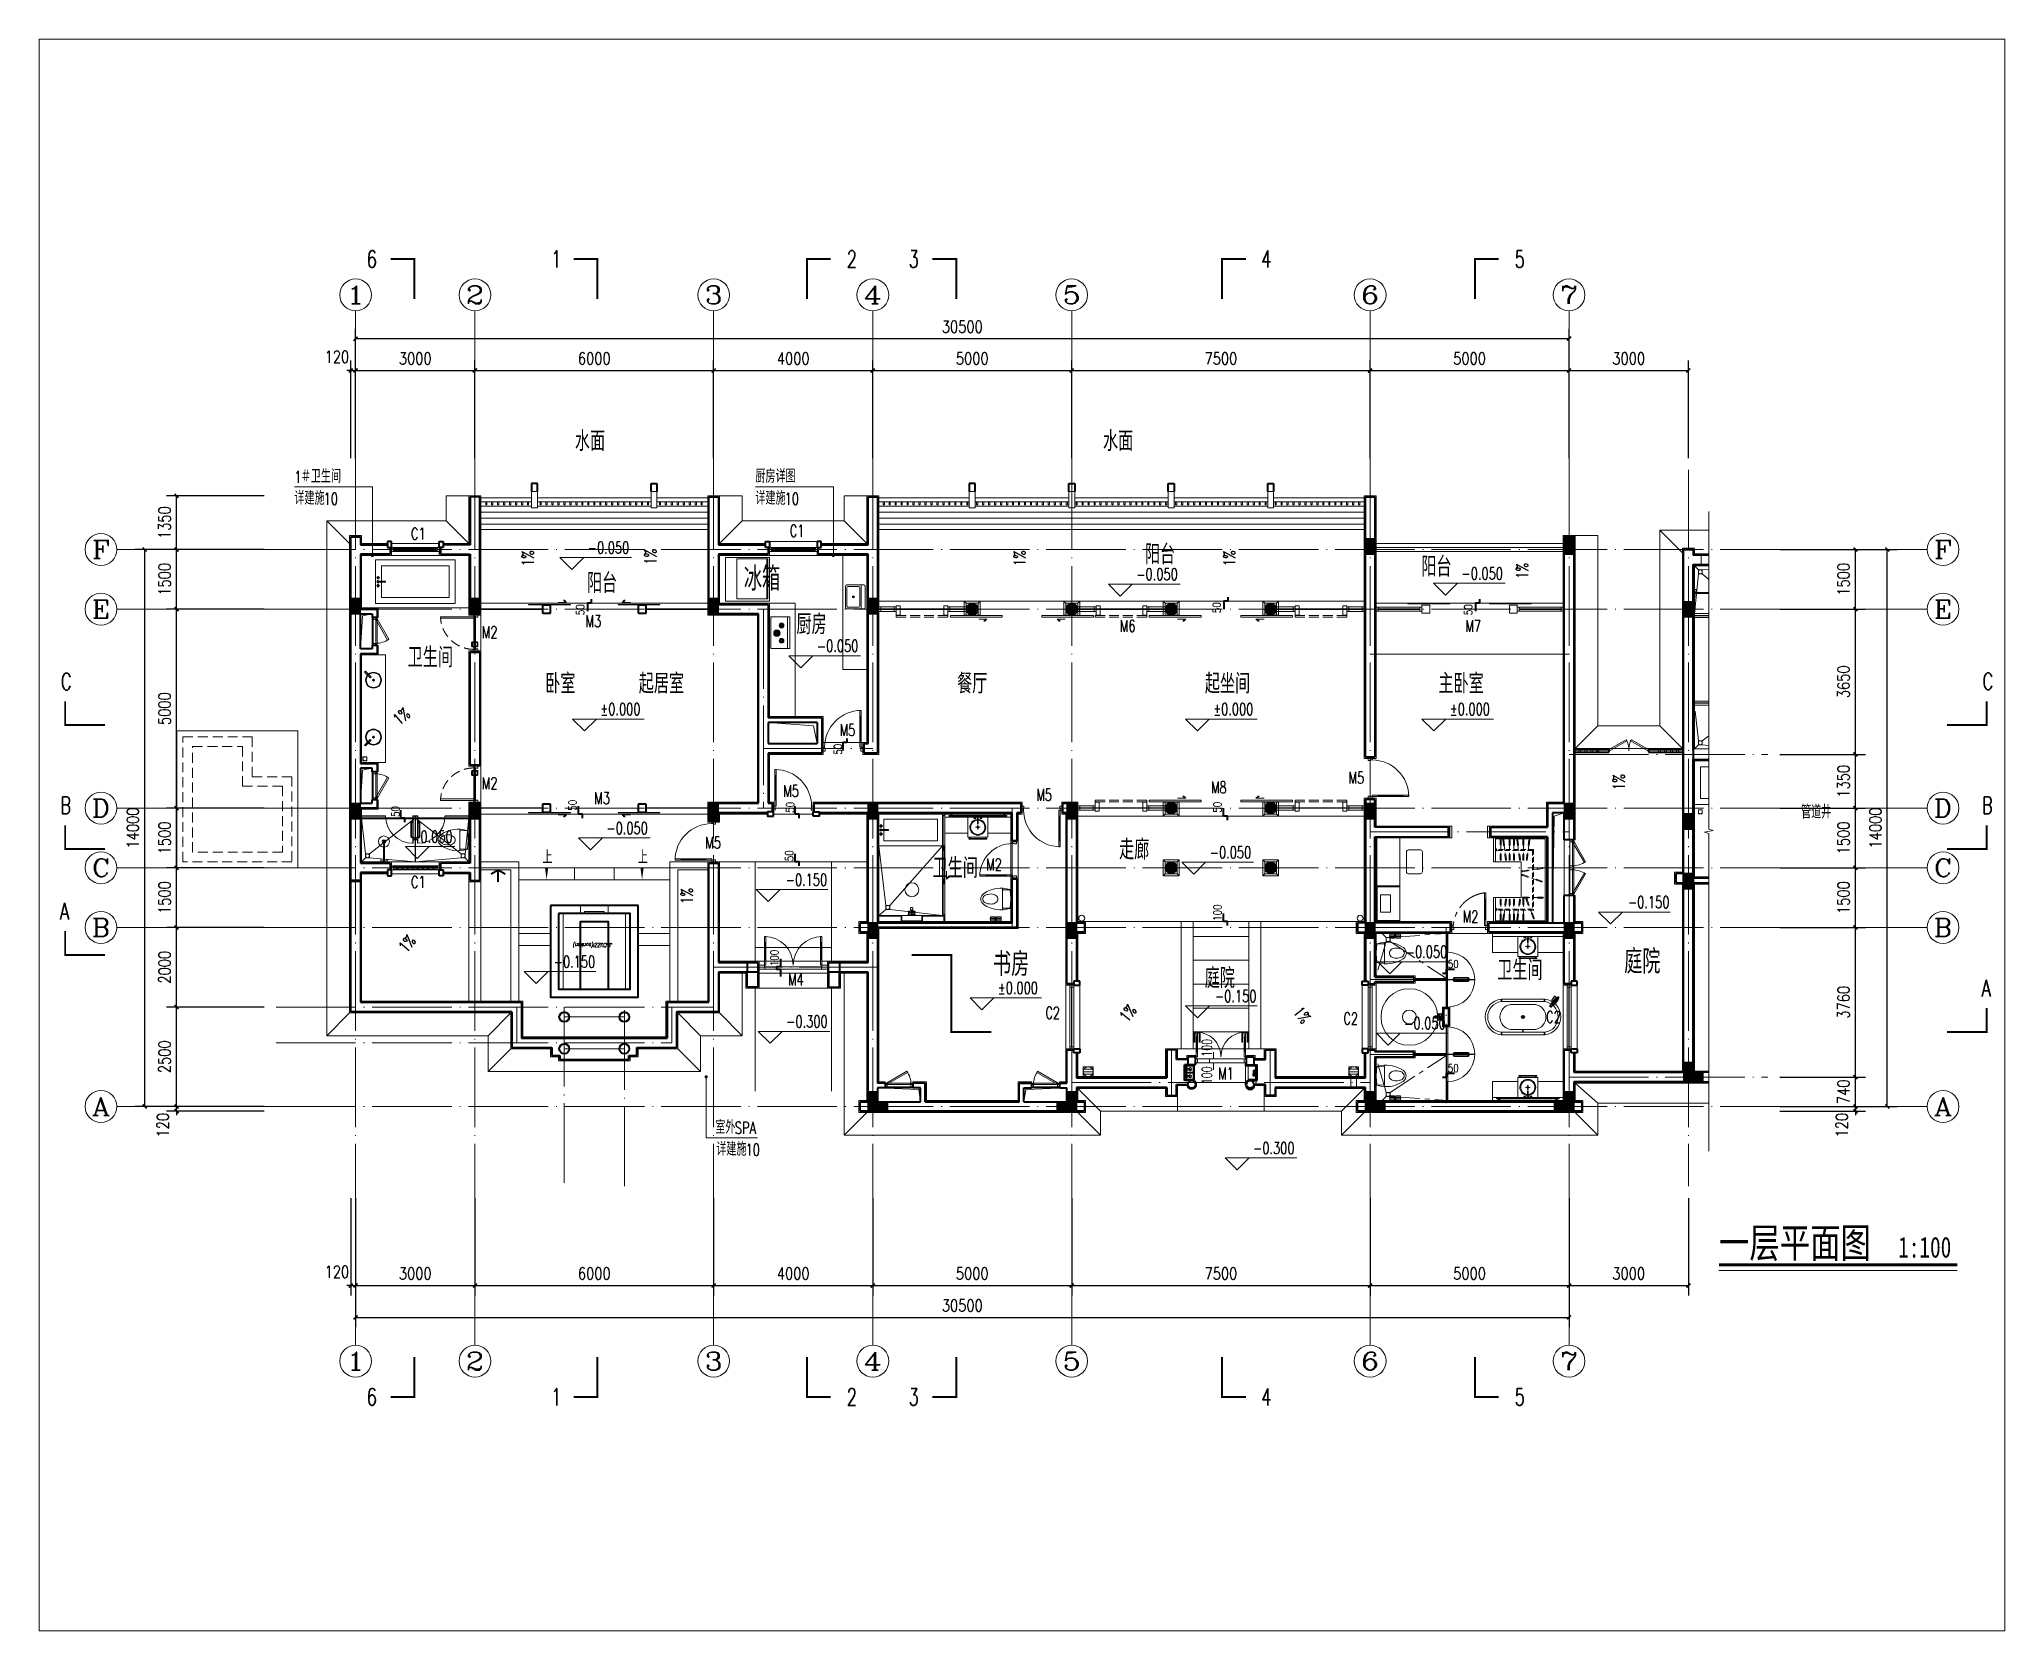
# Model space of a CAD drawing. Extents: x 577108 to 1042908, y 41950 to 81950.
# Drawn here: x 577108 to 626508, y 41950 to 81950 of the extents above; entities that cross this region are included whole.
import ezdxf
from ezdxf.enums import TextEntityAlignment as Align

# ---------------------------------------------------------------- set-up
doc = ezdxf.new("R2010")
doc.units = 0
doc.header["$LTSCALE"] = 1000
doc.header["$MEASUREMENT"] = 0
for name, pattern in [('CENTER2', [1.125, 0.75, -0.125, 0.125, -0.125]), ('DASH', [0.35, 0.25, -0.1]), ('DOTE', [2.42, 2, -0.2, 0.02, -0.2]), ('HIDDEN', [0.375, 0.25, -0.125]), ('HIDDEN2', [0.1875, 0.125, -0.0625]), ('xr-Presidential plan$0$CENTER2', [1.125, 0.75, -0.125, 0.125, -0.125]), ('xr-Presidential plan$0$HIDDEN2', [0.1875, 0.125, -0.0625])]:
    doc.linetypes.add(name, pattern=pattern)
doc.layers.get('0').update_dxf_attribs({"linetype": 'CONTINUOUS', "lineweight": 13})
doc.layers.get('Defpoints').update_dxf_attribs({"linetype": 'CONTINUOUS', "lineweight": 5})
for name, color, linetype, lineweight in [('AXIS', 3, 'CONTINUOUS', 15), ('AXIS_TEXT', 7, 'CONTINUOUS', 20), ('ceiling', 2, 'CONTINUOUS', 5), ('Chinese name', 3, 'CONTINUOUS', 5), ('COL', 1, 'CONTINUOUS', 15), ('COLU', 2, 'CONTINUOUS', 5), ('DIM_ELEV', 3, 'CONTINUOUS', 15), ('DIM_LEAD', 3, 'CONTINUOUS', 15), ('DIM_SYMB', 3, 'CONTINUOUS', 15), ('DOTE', 1, 'DOTE', 0), ('fix', 6, 'CONTINUOUS', 15), ('FIXTURE', 2, 'CONTINUOUS', 5), ('fur', 8, 'CONTINUOUS', 5), ('FURN LOOSE', 8, 'CONTINUOUS', 5), ('hatch', 8, 'CONTINUOUS', 5), ('L2', 9, 'CONTINUOUS', 15), ('LM-1', 7, 'CONTINUOUS', 18), ('LM-S', 8, 'CONTINUOUS', 5), ('PM-fs', 8, 'CONTINUOUS', 0), ('PM-L', 7, 'CONTINUOUS', 15), ('PM-S', 8, 'CONTINUOUS', 5), ('PUB_HATCH', 8, 'CONTINUOUS', 5), ('PUB_TEXT', 7, 'CONTINUOUS', 20), ('REVISION', 1, 'CONTINUOUS', 5), ('ROOF', 4, 'CONTINUOUS', 30), ('STAIR', 6, 'CONTINUOUS', 15), ('TX', 7, 'CONTINUOUS', 5), ('wall', 2, 'CONTINUOUS', 40), ('WINDOW', 5, 'CONTINUOUS', 15), ('WINDOW_TEXT', 7, 'CONTINUOUS', 18), ('xr-Presidential plan$0$COL', 4, 'CONTINUOUS', 5), ('xr-Presidential plan$0$FUR', 2, 'CONTINUOUS', 5), ('xr-Presidential plan$0$HATCH', 9, 'CONTINUOUS', 5), ('xr-Presidential plan$0$WALL', 3, 'CONTINUOUS', 5), ('xr-Spa pool villa plan$0$WALL', 7, 'CONTINUOUS', 5), ('图层1', 5, 'CONTINUOUS', 5), ('姓名', 7, 'CONTINUOUS', 15), ('洁具', 8, 'CONTINUOUS', 5), ('粉刷', 4, 'CONTINUOUS', 5), ('粉刷线', 251, 'CONTINUOUS', 0)]:
    doc.layers.add(name, color=color, linetype=linetype, lineweight=lineweight)
doc.styles.add('_TCH_AXIS', font='COMPLEX', dxfattribs={"bigfont": 'GBCBIG'})
doc.styles.add('_TCH_DIM', font='SIMPLEX', dxfattribs={"bigfont": 'GBCBIG'})
doc.styles.add('_TCH_LABEL', font='COMPLEX', dxfattribs={"bigfont": 'GBCBIG'})
doc.styles.add('_TCH_WINDOW', font='SIMPLEX', dxfattribs={"bigfont": 'GBCBIG'})
doc.styles.add('ATTR', font='romans.shx', dxfattribs={"width": 0.8, "height": 1.075})
doc.styles.add('COMPLEX', font='COMPLEX')
doc.styles.add('DIM_FONT', font='SIMPLEX.shx', dxfattribs={"width": 0.8, "bigfont": 'hztxt.shx'})
doc.styles.add('HZ', font='romanc.shx', dxfattribs={"width": 0.7, "bigfont": 'hzdx.shx'})
doc.styles.add('ROMANS', font='txt.shx', dxfattribs={"height": 3, "bigfont": 'hzdx.shx'})
doc.styles.add('SIMHEI', font='simhei.ttf', dxfattribs={"width": 0.75, "height": 10})
doc.dimstyles.new('DIMN', dxfattribs={"dimtxt": 300, "dimasz": 100, "dimexe": 250, "dimexo": 300, "dimgap": 150, "dimtad": 1, "dimdec": 0, "dimzin": 0, "dimdsep": 46, "dimtxsty": 'DIM_FONT', "dimblk": 'ARCHTICK', "dimcen": 0.09, "dimclrt": 7, "dimazin": 2, "dimtfac": 1, "dimtdec": 0, "dimtix": 1, "dimtmove": 2, "dimatfit": 3, "dimldrblk": 'ARCHTICK', "dimfxl": 0, "dimtolj": 1, "dimtzin": 0, "dimarcsym": 0})
pattern_1 = [(124.6952, (632210.09, -1563163.226), (-707.10764178, 989.94890484), [22.3606, -2213.7072]), (135, (632197.36, -1563144.84), (-282.842712, 5e-14), [22, -178]), (153.4349, (632181.805, -1563129.285), (-424.2639044, 141.4216435), [18.9736, -613.4818]), (307.875, (632164.834, -1563120.8), (-848.5284341, 1131.37066064), [16.1246, -1596.327]), (309.8056, (632174.734, -1563133.527), (-1272.79297622, 1555.63433804), [22.0908, -2186.9814]), (329.0362, (632188.876, -1563150.5), (565.6852274, -282.8430644), [24.7386, -799.8824]), (144.4623, (632198.776, -1563151.912), (-848.5279837, 565.6857975), [12.1656, -1204.387]), (128.6598, (632188.876, -1563144.84), (989.94918588, -1272.79234495), [18.1108, -1792.9662]), (320.7106, (632177.562, -1563130.699), (1414.21366676, -1131.37058245), [20.0998, -1989.8754]), (303.6901, (632193.12, -1563143.427), (-424.26451, 707.1065527), [10.198, -1009.6058]), (129.8056, (632224.231, -1563174.54), (1272.79297622, -1555.63433804), [22.0908, -2186.9814]), (123.6901, (632210.09, -1563157.57), (424.26451, -707.1065527), [20.396, -999.4078]), (135, (632198.78, -1563140.6), (-282.842712, 5e-14), [24, -176]), (155.556, (632181.805, -1563123.628), (-989.94918833, 424.26489576), [17.088, -1691.7128]), (138.8141, (632166.249, -1563116.557), (-2121.32111649, 1838.47667189), [30.0666, -2976.5926]), (129.8056, (632143.621, -1563096.758), (1272.79297622, -1555.63433804), [22.0908, -2186.9814]), (135, (632129.48, -1563079.79), (-282.842712, 5e-14), [22, -178]), (140.1944, (632255.344, -1563205.652), (-1555.63433804, 1272.79297622), [22.0908, -2186.9814]), (129.8056, (632238.374, -1563191.51), (1272.79297622, -1555.63433804), [22.0908, -2186.9814]), (135, (632252.52, -1563208.48), (-282.842712, 5e-14), [12, -188]), (140.1944, (632244.03, -1563199.995), (-1555.63433804, 1272.79297622), [22.0908, -2186.9814]), (135, (632227.06, -1563185.85), (-282.842712, 5e-14), [20, -180]), (145.3048, (632212.918, -1563171.711), (989.94890484, -707.10764178), [22.3606, -2213.7072]), (140.1944, (632194.533, -1563158.983), (-1555.63433804, 1272.79297622), [22.0908, -2186.9814]), (129.8056, (632177.562, -1563144.841), (1272.79297622, -1555.63433804), [22.0908, -2186.9814]), (129.8056, (632163.42, -1563127.87), (1272.79297622, -1555.63433804), [22.0908, -2186.9814]), (126.8699, (632149.278, -1563110.9), (707.10684067, -989.94937095), [28.2842, -1385.9292]), (135, (632132.3, -1563088.27), (-282.842712, 5e-14), [30, -170]), (122.4712, (632222.817, -1563009.077), (-565.6855264, 848.5281266), [18.439, -1825.4698]), (129.2894, (632212.918, -1562993.52), (1131.37058245, -1414.21366676), [20.0998, -1989.8754]), (143.1301, (632222.817, -1563009.077), (-989.94937095, 707.10684067), [14.1422, -1400.0714]), (144.4623, (632211.504, -1563000.59), (-848.5279837, 565.6857975), [24.331, -1192.2214]), (135, (632333.13, -1563127.87), (-282.842712, 5e-14), [24, -176]), (125.5377, (632316.155, -1563110.9), (565.6857975, -848.5279837), [12.1656, -1204.387]), (336.8014, (632309.084, -1563101), (-565.6854509, 282.8427637), [10.7704, -1066.2626]), (327.9946, (632318.984, -1563105.243), (-1555.6346846, 989.94994482), [26.6834, -2641.6494]), (127.875, (632207.26, -1562993.52), (848.5284341, -1131.37066064), [16.1246, -1596.327]), (142.125, (632207.26, -1562993.52), (-1131.37066064, 848.5284341), [16.1246, -1596.327]), (135, (632335.95, -1563125.04), (-282.842712, 5e-14), [16, -184]), (329.0362, (632324.64, -1563113.73), (565.6852274, -282.8430644), [16.4924, -808.1288]), (131.6335, (632300.599, -1563098.172), (2121.31869722, -2404.1645106), [34.0588, -3371.8186]), (132.7094, (632277.9715, -1563072.716), (3252.691812325, -3535.533323602), [50.04, -4953.9584]), (138.1798, (632244.03, -1563035.947), (-2545.58321656, 2262.743037696), [36.0556, -3569.4958]), (144.4623, (632217.16, -1563011.905), (-848.5279837, 565.6857975), [36.4966, -1180.056]), (145.3048, (632345.854, -1563115.143), (989.94890484, -707.10764178), [22.3606, -2213.7072]), (150.9454, (632327.47, -1563102.415), (707.10678344, -424.2641023), [29.1204, -1426.9016]), (135, (632302.01, -1563088.27), (-282.842712, 5e-14), [26, -174]), (126.8699, (632283.628, -1563069.888), (707.10684067, -989.94937095), [28.2842, -1385.9292]), (138.5763, (632266.658, -1563047.26), (-2262.74047957, 1979.90039263), [32.0624, -3174.1814]), (126.2538, (632242.616, -1563026.047), (-848.52745002, 1131.3713496), [26.3058, -2604.2834]), (120.9638, (632227.06, -1563004.834), (282.8430644, -565.6852274), [24.7386, -799.8824]), (135, (632214.33, -1562983.62), (-282.842712, 5e-14), [14, -186]), (309.8056, (632300.599, -1563098.172), (-1272.79297622, 1555.63433804), [44.1814, -2164.8908]), (130.2364, (632323.226, -1563137.77), (1414.21489367, -1697.05521121), [48.1664, -2360.1526]), (135, (632292.11, -1563101), (-282.842712, 5e-14), [46, -154]), (139.0856, (632259.587, -1563068.474), (-1979.89846143, 1697.05684289), [56.1426, -2750.991]), (135, (632217.16, -1563031.7), (-282.842712, 5e-14), [50, -150]), (142.125, (632352.925, -1563108.072), (-1131.37066064, 848.5284341), [48.3736, -1564.078]), (141.3402, (632314.74, -1563078.373), (-1272.79234495, 989.94918588), [36.2216, -1774.8554]), (132.5104, (632286.457, -1563055.746), (2969.84588087, -3252.69364641), [46.0434, -4558.3024]), (128.4802, (632255.344, -1563021.8045), (3252.691231024, -4101.219234166), [70.4556, -6975.1104]), (138.0128, (632261.001, -1563199.995), (-2687.00635068, 2404.16247717), [38.0526, -3767.207]), (126.8699, (632232.717, -1563174.54), (707.10684067, -989.94937095), [42.4264, -1371.7872]), (132.6141, (632207.261, -1563140.5984), (3111.27234792, -3394.11018717), [48.0416, -4756.1232]), (145.6197, (632174.734, -1563105.243), (1838.47854859, -1272.79083739), [32.5576, -3223.2064]), (135, (632147.86, -1563086.86), (-282.842712, 5e-14), [40, -160]), (131.8202, (632244.03, -1563216.966), (2262.743037696, -2545.58321656), [36.0556, -3569.4958]), (141.009, (632219.989, -1563190.096), (1555.63478686, -1272.79226743), [38.21, -3782.7846]), (141.7098, (632190.29, -1563166.054), (1414.21283815, -1131.371856325), [34.2344, -3389.214]), (129.2894, (632163.42, -1563144.841), (1131.37058245, -1414.21366676), [40.1996, -1969.7756]), (122.9052, (632137.964, -1563113.728), (989.94834364, -1555.63567311), [28.6356, -2834.9286]), (144.4623, (632122.408, -1563089.687), (-848.5279837, 565.6857975), [24.331, -1192.2214]), (138.8141, (632270.9, -1563190.096), (-2121.32111649, 1838.47667189), [30.0666, -2976.5926]), (122.1957, (632248.273, -1563170.297), (1414.2122131, -2262.742440075), [45.122, -4467.0836]), (135, (632224.23, -1563132.11), (-282.842712, 5e-14), [50, -150]), (140.4403, (632188.876, -1563096.758), (1697.05538155, -1414.214543974), [42.19, -4176.8146]), (141.7098, (632156.349, -1563069.888), (1414.21283815, -1131.371856325), [34.2344, -3389.214]), (135, (632234.13, -1563226.87), (-282.842712, 5e-14), [34, -166]), (143.1301, (632210.09, -1563202.824), (-989.94937095, 707.10684067), [56.5686, -1357.645]), (132.6141, (632164.8345, -1563168.883), (3111.27234792, -3394.11018717), [48.0416, -4756.1232]), (129.4725, (632132.3075, -1563133.5274), (-2687.008079296, 3252.68936899), [62.2896, -6166.675]), (141.8428, (632362.824, -1563098.172), (2687.00680985, -2121.319122747), [50.3588, -4985.5126]), (135, (632323.23, -1563067.06), (-282.842712, 5e-14), [56, -144]), (131.3478, (632283.6284, -1563027.4613), (4101.221260391, -4666.903092821), [94.1912, -9324.9382]), (135, (632313.33, -1563147.67), (-282.842712, 5e-14), [48, -152]), (139.7636, (632279.386, -1563113.728), (-1697.05521121, 1414.21489367), [48.1664, -2360.1526]), (133.1524, (632242.616, -1563082.6157), (4101.220197022, -4384.061308543), [62.0322, -6141.1928]), (132.2737, (632200.19, -1563037.361), (2687.006373403, -2969.84795952), [42.0476, -4162.7116]), (129.8056, (632290.7, -1563170.297), (1272.79297622, -1555.63433804), [44.1814, -2164.8908]), (135, (632262.42, -1563136.36), (-282.842712, 5e-14), [64, -136]), (136.9092, (632217.1604, -1563091.101), (-4242.64397837, 3959.794409483), [60.0334, -5943.299]), (138.5763, (632173.32, -1563050.089), (-2262.74047957, 1979.90039263), [32.0624, -3174.1814])]
pattern_2 = [(230, (665785.92, 78504.55), (-286.9041, 25.10085), [30, -330]), (175, (665785.92, 78504.55), (55.5005, -300.8769), [24, -264]), (280.4514, (665762.02, 78506.64), (-231.4038, -275.7758), [25.4961, -280.4568]), (226.1842, (665785.92, 78424.55), (-426.8964, 66.2076), [45, -495]), (276.6356, (665750.35, 78430.06), (-373.865, -389.6471), [38.244, -420.6852]), (171.1842, (665785.92, 78424.55), (-373.8648, -389.6474), [36, -396]), (201, (665745.92, 78444.55), (-238.7628, 161.04756), [30, -330]), (146, (665745.92, 78444.55), (-97.3261, -290.06), [24, -264]), (251.4514, (665726.03, 78457.97), (-336.089, -129.0122), [25.4961, -280.4568]), (217.5, (665785.92, 78504.55), (-4.86394, -133.15754), [0, -260.8, 0, -268, 0, -265]), (187.5, (665785.92, 78504.55), (-105.2278, -157.7647), [0, -152.8, 0, -254.8, 0, -101]), (147.5, (665875.12, 78504.55), (-213.52897, 9.02195), [0, -100, 0, -312, 0, -414]), (137.5, (665915.12, 78504.55), (-233.27447, -40.042), [0, -130, 0, -207.2, 0, -294])]

msp = doc.modelspace()

# ---------------------------------------------------------------- texts
at = {"color": 2, "style": 'ROMANS', "oblique": 10, "width": 0.75}
msp.add_text('JACUZZI(sunken)', height=100, rotation=180, dxfattribs=at).set_placement((591018.7203, 59231.0905), align=Align.CENTER)
at = {"layer": 'PUB_TEXT'}
for s, height, style, width, p in [('6', 425, '_TCH_LABEL', 0.705882, (585338.6199, 76213.8111)), ('1', 425, '_TCH_LABEL', 0.705882, (589972.3194, 76213.8111)), ('2', 425, '_TCH_LABEL', 0.705882, (597403.2266, 76213.8111)), ('3', 425, '_TCH_LABEL', 0.705882, (598958.7859, 76213.8111)), ('4', 425, '_TCH_LABEL', 0.705882, (607820.6705, 76213.8111)), ('5', 425, '_TCH_LABEL', 0.705882, (614190.7809, 76213.8111)), ('1', 297.5, '_TCH_DIM', 0.705882, (583520.017, 70802.3944)), ('10', 297.5, '_TCH_DIM', 0.705882, (584257.251, 70252.3944)), ('10', 297.5, '_TCH_DIM', 0.705882, (595843.818, 70252.3944)), ('-0.050', 297.5, '_TCH_DIM', 0.705882, (590892.2535, 69025.3435)), ('-0.050', 297.5, '_TCH_DIM', 0.705882, (612853.7199, 68376.229)), ('-0.050', 297.5, '_TCH_DIM', 0.705882, (604680.0286, 68355.0788)), ('-0.050', 297.5, '_TCH_DIM', 0.705882, (596651.5007, 66556.0096)), ('C', 425, '_TCH_LABEL', 0.705882, (577651.2872, 65594.3996)), ('C', 425, '_TCH_LABEL', 0.705882, (625951.2872, 65600.3287)), ('%%P0.000', 297.5, '_TCH_DIM', 0.705882, (591210.9073, 64965.6934)), ('%%P0.000', 297.5, '_TCH_DIM', 0.705882, (606615.7089, 64965.6934)), ('%%P0.000', 297.5, '_TCH_DIM', 0.705882, (612561.6266, 64965.6934)), ('B', 425, '_TCH_LABEL', 0.705882, (577637.0015, 62484.7047)), ('B', 425, '_TCH_LABEL', 0.705882, (625937.0015, 62484.7047)), ('-0.050', 297.5, '_TCH_DIM', 0.705882, (591360.7227, 61975.036)), ('-0.050', 297.5, '_TCH_DIM', 0.705882, (586455.1125, 61757.9266)), ('-0.050', 297.5, '_TCH_DIM', 0.705882, (606524.7413, 61365.6119)), ('-0.150', 297.5, '_TCH_DIM', 0.705882, (595868.0091, 60676.2895)), ('-0.150', 297.5, '_TCH_DIM', 0.705882, (617038.3485, 60114.1333)), ('A', 425, '_TCH_LABEL', 0.705882, (577629.8587, 59822.6046)), ('-0.150', 297.5, '_TCH_DIM', 0.705882, (590036.1005, 58616.6883)), ('-0.050', 297.5, '_TCH_DIM', 0.705882, (611452.998, 58863.4979)), ('A', 425, '_TCH_LABEL', 0.705882, (625929.8587, 57888.9638)), ('%%P0.000', 297.5, '_TCH_DIM', 0.705882, (601201.8226, 57956.2764)), ('-0.150', 297.5, '_TCH_DIM', 0.705882, (606657.472, 57752.5322)), ('-0.300', 297.5, '_TCH_DIM', 0.705882, (595880.5631, 57115.1083)), ('-0.050', 297.5, '_TCH_DIM', 0.705882, (611414.8876, 57070.4626)), ('SPA', 297.5, '_TCH_DIM', 0.705882, (594590.6294, 54441.0426)), ('10', 297.5, '_TCH_DIM', 0.705882, (594860.6294, 53891.0426)), ('-0.300', 297.5, '_TCH_DIM', 0.705882, (607614.3292, 53932.6125)), ('一层平面图', 746.83544, 'SIMHEI', 0.75, (619326.8682, 51327.8209)), ('1:100', 522.78481, 'SIMHEI', 0.75, (623831.9315, 51327.8209)), ('6', 425, '_TCH_LABEL', 0.705882, (585338.6199, 47613.8111)), ('1', 425, '_TCH_LABEL', 0.705882, (589972.3194, 47613.8111)), ('2', 425, '_TCH_LABEL', 0.705882, (597403.2266, 47613.8111)), ('3', 425, '_TCH_LABEL', 0.705882, (598958.7859, 47613.8111)), ('4', 425, '_TCH_LABEL', 0.705882, (607820.6705, 47613.8111)), ('5', 425, '_TCH_LABEL', 0.705882, (614190.7809, 47613.8111))]:
    msp.add_text(s, height=height, dxfattribs=dict(at, style=style, width=width)).set_placement(p)
at = {"layer": 'PUB_TEXT', "style": '_TCH_DIM'}
for s, height, p in [('＃卫生间', 337.58865, (583680.017, 70802.3944)), ('厨房详图', 337.58865, (595106.584, 70802.3944)), ('详建施', 337.58865, (583520.017, 70252.3944)), ('详建施', 337.58865, (595106.584, 70252.3944)), ('管道井', 337.58865, (621389.437, 62365.2639)), ('上', 337.5887, (589754.1748, 61226.3111)), ('上', 337.5887, (592154.1748, 61226.3111)), ('室外', 337.58865, (594099.14, 54441.0426)), ('详建施', 337.58865, (594123.3953, 53891.0426))]:
    msp.add_text(s, height=height, dxfattribs=at).set_placement(p)
at = {"layer": 'PUB_TEXT', "style": '_TCH_DIM', "width": 0.705882}
for rotation, p in [(90, (589537.4632, 68706.3735)), (90, (592621.4302, 68744.9953)), (90, (601896.5453, 68706.3735)), (90, (607168.7658, 68706.3735)), (90, (614529.2523, 68392.2053)), (39.9000263, (586154.2925, 64691.1408)), (90, (616957.5293, 63082.8113)), (90, (593533.2779, 60219.059)), (50.54499627, (586342.2887, 58971.4972)), (51.40187103, (604461.1613, 57224.8348)), (308.59812897, (608608.4838, 57490.5587))]:
    msp.add_text('1%', height=297.5, rotation=rotation, dxfattribs=at).set_placement(p)
at = {"layer": 'TX', "style": 'HZ', "width": 0.8}
for s, p in [('水面', (590569.7328, 71600.4895)), ('水面', (603844.2344, 71600.4895)), ('阳台', (604898.8621, 68753.0241)), ('阳台', (611845.5243, 68445.5642)), ('阳台', (590873.5515, 68031.8259)), ('厨房', (596138.8821, 66995.5506)), ('卫生间', (586366.5998, 66164.1155)), ('卧室', (589825.9326, 65506.3529)), ('起居室', (592175.6979, 65506.3529)), ('餐厅', (600178.1874, 65506.3529)), ('起坐间', (606403.9972, 65506.3529)), ('主卧室', (612274.5368, 65506.3529)), ('走廊', (604248.4057, 61334.3545)), ('卫生间', (599559.8315, 60871.0208)), ('卫生间', (613753.5406, 58299.4564)), ('庭院', (606399.7662, 58102.3243))]:
    msp.add_text(s, height=500, dxfattribs=at).set_placement(p)
for s, p in [('50', (590805.2099, 67613.909)), ('50', (606801.2137, 67663.909)), ('50', (613125.8911, 67613.909)), ('50', (597282.29, 64106.5181)), ('50', (590609.4542, 62697.8305)), ('50', (596080.5943, 62646.1042)), ('50', (606820.761, 62647.8305)), ('50', (586159.7329, 62539.7)), ('50', (596057.7613, 61427.9683)), ('100', (606820.761, 59997.8305)), ('100', (595685.2565, 58859.9563))]:
    msp.add_text(s, height=200, rotation=90, dxfattribs=at).set_placement(p, align=Align.CENTER)
for p in [(612648.2811, 58607.6841), (612648.2811, 55988.3571)]:
    msp.add_text('50', height=200, dxfattribs=at).set_placement(p, align=Align.CENTER)
at = {"layer": 'WINDOW_TEXT', "style": '_TCH_WINDOW', "width": 0.705882}
for s, p in [('C1', (586448.7618, 69374.9309)), ('C1', (595970.9366, 69446.6932)), ('M2', (588229.2549, 66898.4141)), ('M3', (590836.92, 67174.2561)), ('M6', (604267.13, 67056.5145)), ('M7', (612949.8388, 67056.5145)), ('M5', (597223.6246, 64440.9485)), ('M2', (588229.2549, 63101.0732)), ('M8', (606557.1006, 62999.8526)), ('M5', (610013.5087, 63240.6449)), ('M3', (591054.9342, 62727.6709)), ('M5', (595806.205, 62908.9599)), ('M5', (602167.4088, 62812.069)), ('M5', (593846.2833, 61610.4062)), ('M2', (600905.4602, 61059.8256)), ('C1', (586448.7618, 60619.9735)), ('M2', (612884.5336, 59751.4633)), ('M4', (595926.7828, 58168.4564)), ('C2', (602394.0209, 57331.5412)), ('C2', (609886.5995, 57189.3685)), ('C2', (614983.4301, 57227.5611)), ('M1', (606737.64, 55807.2726))]:
    msp.add_text(s, height=297.5, dxfattribs=at).set_placement(p)
at = {"layer": 'WINDOW_TEXT', "style": '_TCH_WINDOW', "width": 0.7}
for p in [(606579.473, 56600.5283), (606579.473, 55910.5945)]:
    msp.add_text('100', height=250, rotation=90, dxfattribs=at).set_placement(p, align=Align.CENTER)
at = {"layer": '姓名', "style": 'HZ', "width": 0.8}
for s, p in [('冰箱', (594817.1335, 68089.6036)), ('书房', (601078.5852, 58403.3027)), ('庭院', (616943.1015, 58466.9701))]:
    msp.add_text(s, height=600, dxfattribs=at).set_placement(p)

# ---------------------------------------------------------------- blocks, each defined once
blk = doc.blocks.new('WC1')
for p in [(0.209, 0.285), (0.209, -0.256)]:
    blk.add_line(p, (0.209, 0.015))
for points in [[(0.209, 0.229, 0.40761), (0.194, 0.244), (0.03, 0.248, 0.399254), (0.015, 0.234), (0, 0.03, 0.036986), (0, 0), (0.015, -0.204, 0.399254), (0.03, -0.218), (0.194, -0.214, 0.40761), (0.209, -0.199)], [(0.026, 0.251, -0.231311), (0.674, 0.157, -0.005869), (0.682, 0.153, -0.10788), (0.737, 0.086, -0.127721), (0.755, 0.015, -0.127721), (0.737, -0.056, -0.10788), (0.682, -0.123, -0.005869), (0.674, -0.127, -0.231311), (0.026, -0.222)]]:
    blk.add_lwpolyline(points, format="xyb")
blk.add_lwpolyline([(0.498, 0.142, 0.074853), (0.43, 0.132, 0.085369), (0.377, 0.105, 0.106187), (0.339, 0.061, 0.127721), (0.327, 0.015, 0.127721), (0.339, -0.032, 0.106187), (0.377, -0.075, 0.085369), (0.43, -0.102, 0.074853), (0.498, -0.112, 0.062958), (0.578, -0.102, 0.062679), (0.655, -0.075, 0.106187), (0.693, -0.032, 0.127721), (0.705, 0.015, 0.127721), (0.693, 0.061, 0.106187), (0.655, 0.105, 0.062679), (0.578, 0.132, 0.062958)], format="xyb", close=True)
for centre, start, end in [((0.03, 0.237), 107.2892, 175.7636), ((0.03, -0.207), 184.2364, 252.7108)]:
    blk.add_arc(centre, 0.015, start, end)
blk = doc.blocks.new('M2')
at = {"layer": 'WINDOW'}
for p, q in [((-43, 688), (-43, 670)), ((-25, 165), (-25, 735)), ((-25, 605), (-10, 635)), ((-25, 635), (-10, 605)), ((-7, 730), (-10, 705)), ((-7, 730), (-4, 730)), ((-4, 730), (-4, 735)), ((0, 805), (15, 845)), ((0, 845), (15, 805)), ((33, 688), (33, 670)), ((-25, 295), (-10, 265)), ((-25, 265), (-10, 295)), ((0, 40), (-25, 40)), ((-7, 170), (-10, 195)), ((-7, 170), (-4, 170)), ((-4, 170), (-4, 165)), ((0, 190), (0, 80)), ((0, 55), (15, 95)), ((0, 95), (15, 55))]:
    blk.add_line(p, q, dxfattribs=at)
for points in [[(-83, 696), (-83, 773, -0.414214), (-57, 799), (-43, 799)], [(-83, 773), (-83, 696, 0.414214), (-57, 670), (-43, 670)], [(-58, 799), (-58, 799), (-33, 799), (-33, 781), (-57, 781, 0.414214), (-65, 773), (-65, 696, 0.414214), (-57, 688), (-43, 688), (-43, 688)], [(48, 799), (48, 799), (23, 799), (23, 781), (47, 781, -0.414214), (55, 773), (55, 696, -0.414214), (47, 688), (33, 688), (33, 688)], [(73, 696), (73, 773, 0.414214), (47, 799), (33, 799)], [(73, 773), (73, 696, -0.414214), (47, 670), (33, 670)]]:
    blk.add_lwpolyline(points, format="xyb", dxfattribs=at)
for points in [[(-57, 688), (-43, 688)], [(-57, 670), (-43, 670)], [(70, 850), (30, 850), (30, 865), (-25, 865), (-25, 895), (-20, 895), (-20, 900), (70, 900), (70, 895), (75, 895), (75, 855), (70, 855), (70, 850)], [(-25, 735), (-25, 860), (10, 860), (10, 845), (0, 845), (0, 735), (-25, 735)], [(-10, 604), (-10, 705)], [(-10, 195), (-10, 604)], [(-4, 730), (-4, 586)], [(-4, 563), (-4, 170)], [(15, 240), (15, 805), (0, 805), (0, 240)], [(0, 735), (0, 563)], [(47, 688), (33, 688)], [(47, 670), (33, 670)], [(55, 773), (55, 696)], [(0, 40), (0, 42), (-30, 42)], [(0, 35), (0, 32), (-30, 32)], [(75, 0), (75, 0), (75, 45), (70, 45), (70, 50), (20, 50), (20, 35), (-25, 35), (-25, 5), (-20, 5), (-20, 0), (75, 0)], [(-10, 195), (-10, 240)], [(0, 240), (0, 95), (15, 95), (15, 240)]]:
    blk.add_lwpolyline(points, dxfattribs=at)
for points in [[(-25, 805), (-25, 775), (-27, 775, -0.414214), (-32, 780), (-32, 800, -0.414214), (-27, 805)], [(15, 805), (15, 775), (18, 775, 0.414214), (23, 780), (23, 800, 0.414214), (18, 805)]]:
    blk.add_lwpolyline(points, format="xyb", close=True, dxfattribs=at)
for points in [[(-25, 635), (-25, 605), (-10, 605), (-10, 635)], [(15, 845), (15, 805), (0, 805), (0, 845)], [(-25, 265), (-25, 295), (-10, 295), (-10, 265)], [(-25, 40), (-25, 165), (0, 165), (0, 40)], [(0, 40), (0, 80), (0, 80), (0, 165), (-25, 165), (-25, 40)], [(15, 95), (15, 55), (0, 55), (0, 95)]]:
    blk.add_lwpolyline(points, close=True, dxfattribs=at)
at = {"layer": 'WINDOW', "linetype": 'HIDDEN2', "ltscale": 100}
blk.add_lwpolyline([(-25, 40), (-865, 40), (-865, 80), (-25, 80)], close=True, dxfattribs=at)
at = {"layer": 'WINDOW'}
blk.add_circle((-30, 37), 5, dxfattribs=at)
at = {"layer": 'WINDOW', "linetype": 'HIDDEN'}
blk.add_arc((-23, 16), 844, 90.1233, 175.5272, dxfattribs=at)
blk = doc.blocks.new('xr-Presidential plan$0$TRollHolder')
at = {"linetype": 'xr-Presidential plan$0$HIDDEN2', "ltscale": 0.5}
for p, q in [((-0.135, 0.12), (-0.015, 0.12)), ((-0.135, 0.02), (-0.135, 0.12)), ((-0.015, 0.02), (-0.135, 0.02)), ((-0.015, 0.12), (-0.015, 0.02)), ((0.015, 0.12), (0.015, 0.02)), ((0.135, 0.12), (0.015, 0.12)), ((0.015, 0.02), (0.135, 0.02)), ((0.135, 0.02), (0.135, 0.12))]:
    blk.add_line(p, q, dxfattribs=at)
for points in [[(0.14, 0.06), (-0.14, 0.06), (-0.14, 0.08), (0.14, 0.08)], [(-0.025, 0), (0.025, 0), (0.025, 0.01), (-0.025, 0.01)], [(-0.01, 0.01), (-0.01, 0.06), (0.01, 0.06), (0.01, 0.01)]]:
    blk.add_lwpolyline(points, close=True)
blk = doc.blocks.new('xr-Presidential plan$0$WC1')
for p in [(0.209, 0.285), (0.209, -0.256)]:
    blk.add_line(p, (0.209, 0.015))
for points in [[(0.209, 0.229, 0.40761), (0.194, 0.244), (0.03, 0.248, 0.399254), (0.015, 0.234), (0, 0.03, 0.036986), (0, 0), (0.015, -0.204, 0.399254), (0.03, -0.218), (0.194, -0.214, 0.40761), (0.209, -0.199)], [(0.026, 0.251, -0.231311), (0.674, 0.157, -0.005869), (0.682, 0.153, -0.10788), (0.737, 0.086, -0.127721), (0.755, 0.015, -0.127721), (0.737, -0.056, -0.10788), (0.682, -0.123, -0.005869), (0.674, -0.127, -0.231311), (0.026, -0.222)]]:
    blk.add_lwpolyline(points, format="xyb")
blk.add_lwpolyline([(0.498, 0.142, 0.074853), (0.43, 0.132, 0.085369), (0.377, 0.105, 0.106187), (0.339, 0.061, 0.127721), (0.327, 0.015, 0.127721), (0.339, -0.032, 0.106187), (0.377, -0.075, 0.085369), (0.43, -0.102, 0.074853), (0.498, -0.112, 0.062958), (0.578, -0.102, 0.062679), (0.655, -0.075, 0.106187), (0.693, -0.032, 0.127721), (0.705, 0.015, 0.127721), (0.693, 0.061, 0.106187), (0.655, 0.105, 0.062679), (0.578, 0.132, 0.062958)], format="xyb", close=True)
for centre, start, end in [((0.03, 0.237), 107.2892, 175.7636), ((0.03, -0.207), 184.2364, 252.7108)]:
    blk.add_arc(centre, 0.015, start, end)
blk = doc.blocks.new('TF0504P-Acacia')
at = {"layer": 'FIXTURE'}
for p, q in [((-0.08, -0.018), (-0.1, -0.018)), ((-0.08, -0.027), (-0.1, -0.027)), ((-0.059, -0.03), (-0.085, -0.03)), ((0.059, -0.03), (0.085, -0.03)), ((0.08, -0.018), (0.1, -0.018)), ((0.08, -0.027), (0.1, -0.027))]:
    blk.add_line(p, q, dxfattribs=at)
at = {"layer": 'FIXTURE', "color": 24, "lineweight": 13}
for p, q in [((0.06, -0.251), (-0.06, -0.251)), ((0, -0.311), (0, -0.191))]:
    blk.add_line(p, q, dxfattribs=at)
at = {"layer": 'FIXTURE'}
for points in [[(-0.084, -0.015), (-0.084, 0)], [(-0.061, -0.015), (-0.061, 0)], [(-0.013, 0), (-0.013, -0.03), (0.013, -0.03), (0.013, 0)], [(0.061, -0.015), (0.061, 0)], [(0.084, -0.015), (0.084, 0)], [(-0.059, -0.03), (-0.059, -0.015), (-0.085, -0.015), (-0.085, -0.018)], [(-0.085, -0.027), (-0.085, -0.03)], [(0.059, -0.03), (0.059, -0.015), (0.085, -0.015), (0.085, -0.018)], [(0.085, -0.027), (0.085, -0.03)]]:
    blk.add_lwpolyline(points, dxfattribs=at)
blk.add_lwpolyline([(-0.01, -0.03), (-0.01, -0.155, 0.414214), (0, -0.165), (0, -0.165, 0.414214), (0.01, -0.155), (0.01, -0.03)], format="xyb", dxfattribs=at)
at = {"layer": 'FIXTURE', "color": 24, "lineweight": 13}
blk.add_circle((0, -0.251), 0.025, dxfattribs=at)
at = {"layer": 'FIXTURE'}
for centre, radius, start, end in [((0, -0.251), 0.2, 92.866, 87.134), ((-0.1, -0.022), 0.00428, 90, 270), ((-0.08, -0.022), 0.00428, 270, 90), ((0.08, -0.022), 0.00428, 90, 270), ((0.1, -0.022), 0.00428, 270, 90)]:
    blk.add_arc(centre, radius, start, end, dxfattribs=at)
at = {"layer": 'FIXTURE', "color": 3, "lineweight": 13}
blk.add_arc((0, -0.251), 0.18, 93.1847, 86.8153, dxfattribs=at)
blk = doc.blocks.new('A$C220C6CB2')
for p, q in [((-0.079, -0.07), (-0.079, -0.041)), ((-0.077, -0.039), (-0.076, -0.039)), ((-0.077, -0.072), (-0.039, -0.072)), ((-0.055, -0.028), (-0.076, -0.028)), ((-0.027, -0.076), (-0.039, -0.072)), ((0, -0.076), (-0.027, -0.076)), ((0, -0.076), (0.027, -0.076)), ((0.027, -0.076), (0.039, -0.072)), ((0.077, -0.072), (0.039, -0.072)), ((0.077, -0.039), (0.076, -0.039)), ((0.079, -0.07), (0.079, -0.041))]:
    blk.add_line(p, q)
at = {"linetype": 'HIDDEN2', "ltscale": 0.1}
for p, q in [((-0.029, -0.183), (-0.027, -0.127)), ((-0.023, -0.114), (-0.023, -0.128)), ((0.023, -0.114), (0.023, -0.128)), ((0.029, -0.183), (0.027, -0.127))]:
    blk.add_line(p, q, dxfattribs=at)
for points in [[(-0.095, 0), (-0.037, 0), (-0.037, -0.007)], [(-0.095, -0.007), (-0.095, 0)], [(0.095, 0), (0.037, 0), (0.037, -0.007)], [(0.095, -0.007), (0.095, 0)], [(-0.095, -0.007), (-0.079, -0.024), (-0.052, -0.024)], [(-0.076, -0.028), (-0.079, -0.031), (-0.079, -0.037), (-0.076, -0.039)], [(-0.076, -0.024), (-0.076, -0.028)], [(0, -0.039), (-0.076, -0.039)], [(-0.076, -0.072), (-0.076, -0.073)], [(-0.076, -0.073), (-0.052, -0.073)], [(-0.055, -0.024), (-0.055, -0.028)], [(-0.055, -0.028), (-0.053, -0.031), (-0.053, -0.037), (-0.055, -0.039)], [(-0.037, -0.007), (-0.052, -0.024)], [(-0.052, -0.073), (-0.052, -0.072)], [(0, -0.039), (0.076, -0.039)], [(0.037, -0.007), (0.052, -0.024), (0.079, -0.024)], [(0.052, -0.073), (0.052, -0.072)], [(0.076, -0.073), (0.052, -0.073)], [(0.055, -0.028), (0.053, -0.031), (0.053, -0.037), (0.055, -0.039)], [(0.055, -0.024), (0.055, -0.028)], [(0.055, -0.028), (0.076, -0.028)], [(0.076, -0.024), (0.076, -0.028)], [(0.076, -0.028), (0.079, -0.031), (0.079, -0.037), (0.076, -0.039)], [(0.076, -0.072), (0.076, -0.073)], [(0.095, -0.007), (0.079, -0.024)]]:
    blk.add_lwpolyline(points)
for points in [[(0, 0), (-0.022, 0), (-0.022, -0.003)], [(0, 0), (0.022, 0), (0.022, -0.003)], [(-0.022, -0.003), (-0.013, -0.01), (-0.01, -0.01)], [(-0.01, -0.01), (0, -0.01)], [(-0.01, -0.115), (-0.01, -0.01)], [(0.01, -0.01), (0, -0.01)], [(0.022, -0.003), (0.013, -0.01), (0.01, -0.01)], [(0.01, -0.115), (0.01, -0.01)]]:
    blk.add_lwpolyline(points, dxfattribs=at)
for points in [[(-0.076, -0.073, 0.267309), (-0.08, -0.076, 0.037287), (-0.084, -0.106, 0.091288), (-0.064, -0.11, 2.64258)], [(-0.084, -0.106, 0.167018), (-0.08, -0.105, 0.059643), (-0.081, -0.082, -3.293794)], [(-0.064, -0.107), (-0.076, -0.107, -0.256857), (-0.08, -0.105), (-0.074, -0.081, -0.295314), (-0.064, -0.075, -0.695222)], [(-0.052, -0.073, -0.267309), (-0.048, -0.076, -0.037287), (-0.044, -0.106, -0.091288), (-0.064, -0.11, -2.64258)], [(-0.064, -0.107), (-0.052, -0.107, 0.256857), (-0.048, -0.105), (-0.054, -0.081, 0.295314), (-0.064, -0.075, 0.695222)], [(-0.044, -0.106, -0.167018), (-0.048, -0.105, -0.059643), (-0.047, -0.082, 3.293794)], [(0.052, -0.073, 0.267309), (0.048, -0.076, 0.037287), (0.044, -0.106, 0.091288), (0.064, -0.11, 2.64258)], [(0.044, -0.106, 0.167018), (0.048, -0.105, 0.059643), (0.047, -0.082, -3.293794)], [(0.064, -0.107), (0.052, -0.107, -0.256857), (0.048, -0.105), (0.054, -0.081, -0.295314), (0.064, -0.075, -0.695222)], [(0.076, -0.073, -0.267309), (0.08, -0.076, -0.037287), (0.084, -0.106, -0.091288), (0.064, -0.11, -2.64258)], [(0.064, -0.107), (0.076, -0.107, 0.256857), (0.08, -0.105), (0.074, -0.081, 0.295314), (0.064, -0.075, 0.695222)], [(0.084, -0.106, -0.167018), (0.08, -0.105, -0.059643), (0.081, -0.082, 3.293794)]]:
    blk.add_lwpolyline(points, format="xyb")
for points in [[(0, -0.203, -0.068708), (-0.012, -0.201, -0.080802), (-0.021, -0.197, -0.107036), (-0.027, -0.19, -0.137703), (-0.029, -0.183, -0.011582), (-0.029, -0.182)], [(0, -0.146, -0.067905), (-0.011, -0.145, -0.080523), (-0.019, -0.141, -0.107063), (-0.025, -0.135, -0.138318), (-0.027, -0.128, -0.138318), (-0.025, -0.122, -0.034344), (-0.023, -0.119)], [(0, -0.127, -0.054428), (-0.009, -0.125, -0.068258), (-0.017, -0.123, -0.10552), (-0.022, -0.118, -0.166556), (-0.023, -0.114, -0.166556), (-0.022, -0.11, -0.10552), (-0.017, -0.105, -0.063152), (-0.01, -0.103)], [(0, -0.122, -0.073064), (-0.004, -0.121, -0.08409), (-0.007, -0.12, -0.106504), (-0.009, -0.117, -0.130501), (-0.01, -0.115)], [(0, -0.127, 0.054428), (0.009, -0.125, 0.068258), (0.017, -0.123, 0.10552), (0.022, -0.118, 0.166556), (0.023, -0.114, 0.166556), (0.022, -0.11, 0.10552), (0.017, -0.105, 0.063152), (0.01, -0.103)], [(0, -0.122, 0.073064), (0.004, -0.121, 0.08409), (0.007, -0.12, 0.106504), (0.009, -0.117, 0.130501), (0.01, -0.115)], [(0, -0.146, 0.067905), (0.011, -0.145, 0.080523), (0.019, -0.141, 0.107063), (0.025, -0.135, 0.138318), (0.027, -0.128, 0.138318), (0.025, -0.122, 0.034344), (0.023, -0.119)], [(0, -0.203, 0.068708), (0.012, -0.201, 0.080802), (0.021, -0.197, 0.107036), (0.027, -0.19, 0.137703), (0.029, -0.183, 0.011582), (0.029, -0.182)]]:
    blk.add_lwpolyline(points, format="xyb", dxfattribs=at)
at = {"color": 7}
for points in [[(0, -0.129, -0.054428), (-0.009, -0.128, -0.068258), (-0.017, -0.125, -0.10552), (-0.022, -0.121, -0.166556), (-0.023, -0.117, -0.045176), (-0.023, -0.115)], [(0, -0.141, -0.054428), (-0.009, -0.139, -0.068258), (-0.017, -0.137, -0.10552), (-0.022, -0.132, -0.166556), (-0.023, -0.128)], [(0, -0.129, 0.054428), (0.009, -0.128, 0.068258), (0.017, -0.125, 0.10552), (0.022, -0.121, 0.166556), (0.023, -0.117, 0.045176), (0.023, -0.115)], [(0, -0.141, 0.054428), (0.009, -0.139, 0.068258), (0.017, -0.137, 0.10552), (0.022, -0.132, 0.166556), (0.023, -0.128)]]:
    blk.add_lwpolyline(points, format="xyb", dxfattribs=at)
for centre, start, end in [((-0.077, -0.041), 90, 180), ((-0.077, -0.07), 180, 270), ((0.077, -0.041), 0, 90), ((0.077, -0.07), 270, 0)]:
    blk.add_arc(centre, 0.002, start, end)
blk = doc.blocks.new('BATHTUB')
for p, q in [((18.775, 7.196), (18.775, 7.131)), ((18.775, 7.131), (19.875, 7.131)), ((18.79, 7.196), (18.79, 7.131)), ((19.013, 7.061), (19.638, 7.061)), ((19.86, 7.196), (19.86, 7.131)), ((19.875, 7.196), (19.875, 7.131)), ((19.013, 6.431), (19.638, 6.431)), ((18.775, 6.361), (19.875, 6.361)), ((18.775, 6.361), (18.775, 6.296)), ((18.79, 6.361), (18.79, 6.296)), ((19.86, 6.361), (19.86, 6.296)), ((19.875, 6.361), (19.875, 6.296))]:
    blk.add_line(p, q)
at = {"color": 4, "linetype": 'CENTER2', "ltscale": 30}
for p, q in [((19.268, 6.746), (19.375, 6.746)), ((19.325, 6.795), (19.325, 6.695))]:
    blk.add_line(p, q, dxfattribs=at)
blk.add_lwpolyline([(19.875, 7.196), (18.775, 7.196, 0.888889), (18.775, 6.296), (19.875, 6.296, 0.888889)], format="xyb", close=True)
for radius in [0.0375, 0.026]:
    blk.add_circle((19.325, 6.746), radius)
for centre, radius, start, end in [((18.829, 6.746), 0.389, 97.945, 262.055), ((19.068, 6.746), 0.32, 99.8542, 260.1458), ((19.583, 6.746), 0.32, 279.8542, 80.1458), ((19.822, 6.746), 0.389, 277.945, 82.055)]:
    blk.add_arc(centre, radius, start, end)
blk.add_ellipse((19.325, 6.397), major_axis=(-0.015, 0), ratio=0.395099)
at = {"layer": 'ceiling'}
blk.add_line((18.802, 6.305), (18.802, 6.301), dxfattribs=at)
at = {"layer": 'wall', "color": 2}
blk.add_lwpolyline([(18.799, 6.299), (18.799, 6.301)], dxfattribs=at)
blk = doc.blocks.new('Refrigerator')
for p, q in [((0, -0.686), (0.914, -0.686)), ((0.279, -0.711), (0.279, -0.737)), ((0.279, -0.737), (0.33, -0.737)), ((0.305, -0.686), (0.305, -0.737)), ((0.33, -0.737), (0.33, -0.711))]:
    blk.add_line(p, q)
blk.add_lwpolyline([(0, -0.711), (0, 0), (0.914, 0), (0.914, -0.711)], close=True)
blk = doc.blocks.new("24'' Sink Single PV")
blk.add_line((-12.00001, -3.999996), (12, -3.999996))
for points in [[(-10.5, 0), (10.5, 0)], [(-12.00001, -18.499996), (-12.00001, -1.5)], [(-10.5, -17.499996), (-10.5, -6.499996)], [(-9.5, -5.499996), (9.5, -5.499996)], [(9.5, -18.499996), (-9.5, -18.499996)], [(10.5, -6.499996), (10.5, -17.499996)], [(12, -1.5), (12, -18.499996)], [(10.5, -19.999996), (-10.5, -19.999996)]]:
    blk.add_lwpolyline(points)
for radius in [1, 0.5]:
    blk.add_circle((0, -11.999996), radius)
for centre, radius, start, end in [((-10.5, -1.5), 1.5, 90, 180), ((-10.5, -18.499996), 1.5, 180, 270), ((-9.5, -6.499996), 1, 90, 180), ((-9.5, -17.499996), 1, 180, 270), ((9.5, -6.499996), 1, 0, 90), ((9.5, -17.499996), 1, 270, 0), ((10.5, -1.5), 1.5, 0, 90), ((10.5, -18.499996), 1.5, 270, 0)]:
    blk.add_arc(centre, radius, start, end)
at = {"style": 'ATTR', "width": 0.8, "flags": 9}
blk.add_attdef('ESTCODE', (0, 0), '', height=0.0048, dxfattribs=at)
blk = doc.blocks.new('_ArchTick')
at = {"color": 0, "linetype": 'ByBlock', "const_width": 0.4}
blk.add_lwpolyline([(-0.5, -0.5), (0.5, 0.5)], dxfattribs=at)
blk = doc.blocks.new('*D422')
at = {"layer": 'AXIS', "color": 0, "lineweight": -2, "transparency": 16777216}
for p, q in [((620858, 55126), (623008, 55126)), ((620858, 55006), (623008, 55006)), ((622758, 55126), (622758, 55226)), ((622758, 55006), (622758, 55126)), ((622758, 55006), (622758, 54906))]:
    blk.add_line(p, q, dxfattribs=at)
at = {"layer": 'Defpoints', "color": 0, "transparency": 16777216}
for p in [(620558, 55126), (620558, 55006), (622758, 55126)]:
    blk.add_point(p, dxfattribs=at)
at = {"layer": 'AXIS', "color": 0, "lineweight": -2, "transparency": 16777216, "xscale": 100, "yscale": 100, "zscale": 100}
for p, rotation in [((622758, 55126), 270), ((622758, 55006), 90)]:
    blk.add_blockref('_ArchTick', p, dxfattribs=dict(at, rotation=rotation))
at = {"layer": 'AXIS', "color": 7, "transparency": 16777216, "insert": (622413, 54656), "char_height": 300, "attachment_point": 5, "rotation": 90, "style": 'DIM_FONT'}
blk.add_mtext('\\A1;120', dxfattribs=at)
blk = doc.blocks.new('*D423')
at = {"layer": 'AXIS', "color": 0, "lineweight": -2, "transparency": 16777216}
for p, q in [((620858, 55866), (623008, 55866)), ((622758, 55866), (622758, 55966)), ((622758, 55126), (622758, 55866)), ((620858, 55126), (623008, 55126)), ((622758, 55126), (622758, 55026))]:
    blk.add_line(p, q, dxfattribs=at)
at = {"layer": 'Defpoints', "color": 0, "transparency": 16777216}
for p in [(620558, 55866), (622758, 55866), (620558, 55126)]:
    blk.add_point(p, dxfattribs=at)
at = {"layer": 'AXIS', "color": 0, "lineweight": -2, "transparency": 16777216, "xscale": 100, "yscale": 100, "zscale": 100}
for p, rotation in [((622758, 55866), 270), ((622758, 55126), 90)]:
    blk.add_blockref('_ArchTick', p, dxfattribs=dict(at, rotation=rotation))
at = {"layer": 'AXIS', "color": 7, "transparency": 16777216, "insert": (622458, 55496), "char_height": 300, "attachment_point": 5, "rotation": 90, "style": 'DIM_FONT'}
blk.add_mtext('\\A1;740', dxfattribs=at)
blk = doc.blocks.new('*D424')
at = {"layer": 'AXIS', "color": 0, "lineweight": -2, "transparency": 16777216}
for p, q in [((620858, 59626), (623008, 59626)), ((622758, 55866), (622758, 59626)), ((620858, 55866), (623008, 55866))]:
    blk.add_line(p, q, dxfattribs=at)
at = {"layer": 'Defpoints', "color": 0, "transparency": 16777216}
for p in [(620558, 59626), (622758, 59626), (620558, 55866)]:
    blk.add_point(p, dxfattribs=at)
at = {"layer": 'AXIS', "color": 0, "lineweight": -2, "transparency": 16777216, "xscale": 100, "yscale": 100, "zscale": 100}
for p, rotation in [((622758, 59626), 90), ((622758, 55866), 270)]:
    blk.add_blockref('_ArchTick', p, dxfattribs=dict(at, rotation=rotation))
at = {"layer": 'AXIS', "color": 7, "transparency": 16777216, "insert": (622458, 57746), "char_height": 300, "attachment_point": 5, "rotation": 90, "style": 'DIM_FONT'}
blk.add_mtext('\\A1;3760', dxfattribs=at)
blk = doc.blocks.new('*D425')
at = {"layer": 'AXIS', "color": 0, "lineweight": -2, "transparency": 16777216}
for p, q in [((620858, 61126), (623008, 61126)), ((622758, 59626), (622758, 61126)), ((620858, 59626), (623008, 59626))]:
    blk.add_line(p, q, dxfattribs=at)
at = {"layer": 'Defpoints', "color": 0, "transparency": 16777216}
for p in [(620558, 61126), (622758, 61126), (620558, 59626)]:
    blk.add_point(p, dxfattribs=at)
at = {"layer": 'AXIS', "color": 0, "lineweight": -2, "transparency": 16777216, "xscale": 100, "yscale": 100, "zscale": 100}
for p, rotation in [((622758, 61126), 90), ((622758, 59626), 270)]:
    blk.add_blockref('_ArchTick', p, dxfattribs=dict(at, rotation=rotation))
at = {"layer": 'AXIS', "color": 7, "transparency": 16777216, "insert": (622458, 60376), "char_height": 300, "attachment_point": 5, "rotation": 90, "style": 'DIM_FONT'}
blk.add_mtext('\\A1;1500', dxfattribs=at)
blk = doc.blocks.new('*D426')
at = {"layer": 'AXIS', "color": 0, "lineweight": -2, "transparency": 16777216}
for p, q in [((620858, 62626), (623008, 62626)), ((622758, 61126), (622758, 62626)), ((620858, 61126), (623008, 61126))]:
    blk.add_line(p, q, dxfattribs=at)
at = {"layer": 'Defpoints', "color": 0, "transparency": 16777216}
for p in [(620558, 62626), (622758, 62626), (620558, 61126)]:
    blk.add_point(p, dxfattribs=at)
at = {"layer": 'AXIS', "color": 0, "lineweight": -2, "transparency": 16777216, "xscale": 100, "yscale": 100, "zscale": 100}
for p, rotation in [((622758, 62626), 90), ((622758, 61126), 270)]:
    blk.add_blockref('_ArchTick', p, dxfattribs=dict(at, rotation=rotation))
at = {"layer": 'AXIS', "color": 7, "transparency": 16777216, "insert": (622458, 61876), "char_height": 300, "attachment_point": 5, "rotation": 90, "style": 'DIM_FONT'}
blk.add_mtext('\\A1;1500', dxfattribs=at)
blk = doc.blocks.new('*D427')
at = {"layer": 'AXIS', "color": 0, "lineweight": -2, "transparency": 16777216}
for p, q in [((620858, 63976), (623008, 63976)), ((622758, 62626), (622758, 63976)), ((620858, 62626), (623008, 62626))]:
    blk.add_line(p, q, dxfattribs=at)
at = {"layer": 'Defpoints', "color": 0, "transparency": 16777216}
for p in [(620558, 63976), (622758, 63976), (620558, 62626)]:
    blk.add_point(p, dxfattribs=at)
at = {"layer": 'AXIS', "color": 0, "lineweight": -2, "transparency": 16777216, "xscale": 100, "yscale": 100, "zscale": 100}
for p, rotation in [((622758, 63976), 90), ((622758, 62626), 270)]:
    blk.add_blockref('_ArchTick', p, dxfattribs=dict(at, rotation=rotation))
at = {"layer": 'AXIS', "color": 7, "transparency": 16777216, "insert": (622458, 63301), "char_height": 300, "attachment_point": 5, "rotation": 90, "style": 'DIM_FONT'}
blk.add_mtext('\\A1;1350', dxfattribs=at)
blk = doc.blocks.new('*D428')
at = {"layer": 'AXIS', "color": 0, "lineweight": -2, "transparency": 16777216}
for p, q in [((620858, 67626), (623008, 67626)), ((622758, 63976), (622758, 67626)), ((620858, 63976), (623008, 63976))]:
    blk.add_line(p, q, dxfattribs=at)
at = {"layer": 'Defpoints', "color": 0, "transparency": 16777216}
for p in [(620558, 67626), (622758, 67626), (620558, 63976)]:
    blk.add_point(p, dxfattribs=at)
at = {"layer": 'AXIS', "color": 0, "lineweight": -2, "transparency": 16777216, "xscale": 100, "yscale": 100, "zscale": 100}
for p, rotation in [((622758, 67626), 90), ((622758, 63976), 270)]:
    blk.add_blockref('_ArchTick', p, dxfattribs=dict(at, rotation=rotation))
at = {"layer": 'AXIS', "color": 7, "transparency": 16777216, "insert": (622458, 65801), "char_height": 300, "attachment_point": 5, "rotation": 90, "style": 'DIM_FONT'}
blk.add_mtext('\\A1;3650', dxfattribs=at)
blk = doc.blocks.new('*D429')
at = {"layer": 'AXIS', "color": 0, "lineweight": -2, "transparency": 16777216}
for p, q in [((620858, 69126), (623008, 69126)), ((622758, 67626), (622758, 69126)), ((620858, 67626), (623008, 67626))]:
    blk.add_line(p, q, dxfattribs=at)
at = {"layer": 'Defpoints', "color": 0, "transparency": 16777216}
for p in [(620558, 69126), (622758, 69126), (620558, 67626)]:
    blk.add_point(p, dxfattribs=at)
at = {"layer": 'AXIS', "color": 0, "lineweight": -2, "transparency": 16777216, "xscale": 100, "yscale": 100, "zscale": 100}
for p, rotation in [((622758, 69126), 90), ((622758, 67626), 270)]:
    blk.add_blockref('_ArchTick', p, dxfattribs=dict(at, rotation=rotation))
at = {"layer": 'AXIS', "color": 7, "transparency": 16777216, "insert": (622458, 68376), "char_height": 300, "attachment_point": 5, "rotation": 90, "style": 'DIM_FONT'}
blk.add_mtext('\\A1;1500', dxfattribs=at)
blk = doc.blocks.new('*D430')
at = {"layer": 'AXIS', "color": 0, "lineweight": -2, "transparency": 16777216}
for p, q in [((620858, 69126), (623808, 69126)), ((623558, 55126), (623558, 69126)), ((620858, 55126), (623808, 55126))]:
    blk.add_line(p, q, dxfattribs=at)
at = {"layer": 'Defpoints', "color": 0, "transparency": 16777216}
for p in [(620558, 69126), (623558, 69126), (620558, 55126)]:
    blk.add_point(p, dxfattribs=at)
at = {"layer": 'AXIS', "color": 0, "lineweight": -2, "transparency": 16777216, "xscale": 100, "yscale": 100, "zscale": 100}
for p, rotation in [((623558, 69126), 90), ((623558, 55126), 270)]:
    blk.add_blockref('_ArchTick', p, dxfattribs=dict(at, rotation=rotation))
at = {"layer": 'AXIS', "color": 7, "transparency": 16777216, "insert": (623258, 62126), "char_height": 300, "attachment_point": 5, "rotation": 90, "style": 'DIM_FONT'}
blk.add_mtext('\\A1;14000', dxfattribs=at)
blk = doc.blocks.new('*D431')
at = {"layer": 'AXIS', "color": 0, "lineweight": -2, "transparency": 16777216}
for p, q in [((582758, 55126), (580308, 55126)), ((582758, 55006), (580308, 55006)), ((580558, 55126), (580558, 55226)), ((580558, 55006), (580558, 55126)), ((580558, 55006), (580558, 54906))]:
    blk.add_line(p, q, dxfattribs=at)
at = {"layer": 'Defpoints', "color": 0, "transparency": 16777216}
for p in [(580558, 55126), (583058, 55126), (583058, 55006)]:
    blk.add_point(p, dxfattribs=at)
at = {"layer": 'AXIS', "color": 0, "lineweight": -2, "transparency": 16777216, "xscale": 100, "yscale": 100, "zscale": 100}
for p, rotation in [((580558, 55126), 270), ((580558, 55006), 90)]:
    blk.add_blockref('_ArchTick', p, dxfattribs=dict(at, rotation=rotation))
at = {"layer": 'AXIS', "color": 7, "transparency": 16777216, "insert": (580213, 54656), "char_height": 300, "attachment_point": 5, "rotation": 90, "style": 'DIM_FONT'}
blk.add_mtext('\\A1;120', dxfattribs=at)
blk = doc.blocks.new('*D432')
at = {"layer": 'AXIS', "color": 0, "lineweight": -2, "transparency": 16777216}
for p, q in [((582758, 57626), (580308, 57626)), ((580558, 55126), (580558, 57626)), ((582758, 55126), (580308, 55126))]:
    blk.add_line(p, q, dxfattribs=at)
at = {"layer": 'Defpoints', "color": 0, "transparency": 16777216}
for p in [(580558, 57626), (583058, 57626), (583058, 55126)]:
    blk.add_point(p, dxfattribs=at)
at = {"layer": 'AXIS', "color": 0, "lineweight": -2, "transparency": 16777216, "xscale": 100, "yscale": 100, "zscale": 100}
for p, rotation in [((580558, 57626), 90), ((580558, 55126), 270)]:
    blk.add_blockref('_ArchTick', p, dxfattribs=dict(at, rotation=rotation))
at = {"layer": 'AXIS', "color": 7, "transparency": 16777216, "insert": (580258, 56376), "char_height": 300, "attachment_point": 5, "rotation": 90, "style": 'DIM_FONT'}
blk.add_mtext('\\A1;2500', dxfattribs=at)
blk = doc.blocks.new('*D433')
at = {"layer": 'AXIS', "color": 0, "lineweight": -2, "transparency": 16777216}
for p, q in [((582758, 59626), (580308, 59626)), ((580558, 57626), (580558, 59626)), ((582758, 57626), (580308, 57626))]:
    blk.add_line(p, q, dxfattribs=at)
at = {"layer": 'Defpoints', "color": 0, "transparency": 16777216}
for p in [(580558, 59626), (583058, 59626), (583058, 57626)]:
    blk.add_point(p, dxfattribs=at)
at = {"layer": 'AXIS', "color": 0, "lineweight": -2, "transparency": 16777216, "xscale": 100, "yscale": 100, "zscale": 100}
for p, rotation in [((580558, 59626), 90), ((580558, 57626), 270)]:
    blk.add_blockref('_ArchTick', p, dxfattribs=dict(at, rotation=rotation))
at = {"layer": 'AXIS', "color": 7, "transparency": 16777216, "insert": (580258, 58626), "char_height": 300, "attachment_point": 5, "rotation": 90, "style": 'DIM_FONT'}
blk.add_mtext('\\A1;2000', dxfattribs=at)
blk = doc.blocks.new('*D434')
at = {"layer": 'AXIS', "color": 0, "lineweight": -2, "transparency": 16777216}
for p, q in [((582758, 61126), (580308, 61126)), ((580558, 59626), (580558, 61126)), ((582758, 59626), (580308, 59626))]:
    blk.add_line(p, q, dxfattribs=at)
at = {"layer": 'Defpoints', "color": 0, "transparency": 16777216}
for p in [(580558, 61126), (583058, 61126), (583058, 59626)]:
    blk.add_point(p, dxfattribs=at)
at = {"layer": 'AXIS', "color": 0, "lineweight": -2, "transparency": 16777216, "xscale": 100, "yscale": 100, "zscale": 100}
for p, rotation in [((580558, 61126), 90), ((580558, 59626), 270)]:
    blk.add_blockref('_ArchTick', p, dxfattribs=dict(at, rotation=rotation))
at = {"layer": 'AXIS', "color": 7, "transparency": 16777216, "insert": (580258, 60376), "char_height": 300, "attachment_point": 5, "rotation": 90, "style": 'DIM_FONT'}
blk.add_mtext('\\A1;1500', dxfattribs=at)
blk = doc.blocks.new('*D435')
at = {"layer": 'AXIS', "color": 0, "lineweight": -2, "transparency": 16777216}
for p, q in [((582758, 62626), (580308, 62626)), ((580558, 61126), (580558, 62626)), ((582758, 61126), (580308, 61126))]:
    blk.add_line(p, q, dxfattribs=at)
at = {"layer": 'Defpoints', "color": 0, "transparency": 16777216}
for p in [(580558, 62626), (583058, 62626), (583058, 61126)]:
    blk.add_point(p, dxfattribs=at)
at = {"layer": 'AXIS', "color": 0, "lineweight": -2, "transparency": 16777216, "xscale": 100, "yscale": 100, "zscale": 100}
for p, rotation in [((580558, 62626), 90), ((580558, 61126), 270)]:
    blk.add_blockref('_ArchTick', p, dxfattribs=dict(at, rotation=rotation))
at = {"layer": 'AXIS', "color": 7, "transparency": 16777216, "insert": (580258, 61876), "char_height": 300, "attachment_point": 5, "rotation": 90, "style": 'DIM_FONT'}
blk.add_mtext('\\A1;1500', dxfattribs=at)
blk = doc.blocks.new('*D436')
at = {"layer": 'AXIS', "color": 0, "lineweight": -2, "transparency": 16777216}
for p, q in [((582758, 67626), (580308, 67626)), ((580558, 62626), (580558, 67626)), ((582758, 62626), (580308, 62626))]:
    blk.add_line(p, q, dxfattribs=at)
at = {"layer": 'Defpoints', "color": 0, "transparency": 16777216}
for p in [(580558, 67626), (583058, 67626), (583058, 62626)]:
    blk.add_point(p, dxfattribs=at)
at = {"layer": 'AXIS', "color": 0, "lineweight": -2, "transparency": 16777216, "xscale": 100, "yscale": 100, "zscale": 100}
for p, rotation in [((580558, 67626), 90), ((580558, 62626), 270)]:
    blk.add_blockref('_ArchTick', p, dxfattribs=dict(at, rotation=rotation))
at = {"layer": 'AXIS', "color": 7, "transparency": 16777216, "insert": (580258, 65126), "char_height": 300, "attachment_point": 5, "rotation": 90, "style": 'DIM_FONT'}
blk.add_mtext('\\A1;5000', dxfattribs=at)
blk = doc.blocks.new('*D437')
at = {"layer": 'AXIS', "color": 0, "lineweight": -2, "transparency": 16777216}
for p, q in [((582758, 69126), (580308, 69126)), ((580558, 67626), (580558, 69126)), ((582758, 67626), (580308, 67626))]:
    blk.add_line(p, q, dxfattribs=at)
at = {"layer": 'Defpoints', "color": 0, "transparency": 16777216}
for p in [(580558, 69126), (583058, 69126), (583058, 67626)]:
    blk.add_point(p, dxfattribs=at)
at = {"layer": 'AXIS', "color": 0, "lineweight": -2, "transparency": 16777216, "xscale": 100, "yscale": 100, "zscale": 100}
for p, rotation in [((580558, 69126), 90), ((580558, 67626), 270)]:
    blk.add_blockref('_ArchTick', p, dxfattribs=dict(at, rotation=rotation))
at = {"layer": 'AXIS', "color": 7, "transparency": 16777216, "insert": (580258, 68376), "char_height": 300, "attachment_point": 5, "rotation": 90, "style": 'DIM_FONT'}
blk.add_mtext('\\A1;1500', dxfattribs=at)
blk = doc.blocks.new('*D438')
at = {"layer": 'AXIS', "color": 0, "lineweight": -2, "transparency": 16777216}
for p, q in [((582758, 70476), (580308, 70476)), ((580558, 69126), (580558, 70476)), ((582758, 69126), (580308, 69126))]:
    blk.add_line(p, q, dxfattribs=at)
at = {"layer": 'Defpoints', "color": 0, "transparency": 16777216}
for p in [(580558, 70476), (583058, 70476), (583058, 69126)]:
    blk.add_point(p, dxfattribs=at)
at = {"layer": 'AXIS', "color": 0, "lineweight": -2, "transparency": 16777216, "xscale": 100, "yscale": 100, "zscale": 100}
for p, rotation in [((580558, 70476), 90), ((580558, 69126), 270)]:
    blk.add_blockref('_ArchTick', p, dxfattribs=dict(at, rotation=rotation))
at = {"layer": 'AXIS', "color": 7, "transparency": 16777216, "insert": (580258, 69801), "char_height": 300, "attachment_point": 5, "rotation": 90, "style": 'DIM_FONT'}
blk.add_mtext('\\A1;1350', dxfattribs=at)
blk = doc.blocks.new('*D439')
at = {"layer": 'AXIS', "color": 0, "lineweight": -2, "transparency": 16777216}
for p, q in [((582758, 69126), (579508, 69126)), ((579758, 55126), (579758, 69126)), ((582758, 55126), (579508, 55126))]:
    blk.add_line(p, q, dxfattribs=at)
at = {"layer": 'Defpoints', "color": 0, "transparency": 16777216}
for p in [(579758, 69126), (583058, 69126), (583058, 55126)]:
    blk.add_point(p, dxfattribs=at)
at = {"layer": 'AXIS', "color": 0, "lineweight": -2, "transparency": 16777216, "xscale": 100, "yscale": 100, "zscale": 100}
for p, rotation in [((579758, 69126), 90), ((579758, 55126), 270)]:
    blk.add_blockref('_ArchTick', p, dxfattribs=dict(at, rotation=rotation))
at = {"layer": 'AXIS', "color": 7, "transparency": 16777216, "insert": (579458, 62126), "char_height": 300, "attachment_point": 5, "rotation": 90, "style": 'DIM_FONT'}
blk.add_mtext('\\A1;14000', dxfattribs=at)
blk = doc.blocks.new('*D440')
at = {"layer": 'AXIS', "color": 0, "lineweight": -2, "transparency": 16777216}
for p, q in [((584938, 52826), (584938, 50376)), ((585058, 52826), (585058, 50376)), ((584938, 50626), (584838, 50626)), ((584938, 50626), (585058, 50626)), ((585058, 50626), (585158, 50626))]:
    blk.add_line(p, q, dxfattribs=at)
at = {"layer": 'Defpoints', "color": 0, "transparency": 16777216}
for p in [(584938, 53126), (585058, 53126), (585058, 50626)]:
    blk.add_point(p, dxfattribs=at)
at = {"layer": 'AXIS', "color": 0, "lineweight": -2, "transparency": 16777216, "xscale": 100, "yscale": 100, "zscale": 100}
blk.add_blockref('_ArchTick', (584938, 50626), dxfattribs=at)
at = {"layer": 'AXIS', "color": 0, "lineweight": -2, "transparency": 16777216, "xscale": 100, "yscale": 100, "zscale": 100, "rotation": 180}
blk.add_blockref('_ArchTick', (585058, 50626), dxfattribs=at)
at = {"layer": 'AXIS', "color": 7, "transparency": 16777216, "insert": (584588, 50971), "char_height": 300, "attachment_point": 5, "style": 'DIM_FONT'}
blk.add_mtext('\\A1;120', dxfattribs=at)
blk = doc.blocks.new('*D441')
at = {"layer": 'AXIS', "color": 0, "lineweight": -2, "transparency": 16777216}
for p, q in [((585058, 52826), (585058, 50376)), ((588058, 52826), (588058, 50376)), ((585058, 50626), (588058, 50626))]:
    blk.add_line(p, q, dxfattribs=at)
at = {"layer": 'Defpoints', "color": 0, "transparency": 16777216}
for p in [(585058, 53126), (588058, 53126), (588058, 50626)]:
    blk.add_point(p, dxfattribs=at)
at = {"layer": 'AXIS', "color": 0, "lineweight": -2, "transparency": 16777216, "xscale": 100, "yscale": 100, "zscale": 100, "rotation": 180}
blk.add_blockref('_ArchTick', (585058, 50626), dxfattribs=at)
at = {"layer": 'AXIS', "color": 0, "lineweight": -2, "transparency": 16777216, "xscale": 100, "yscale": 100, "zscale": 100}
blk.add_blockref('_ArchTick', (588058, 50626), dxfattribs=at)
at = {"layer": 'AXIS', "color": 7, "transparency": 16777216, "insert": (586558, 50926), "char_height": 300, "attachment_point": 5, "style": 'DIM_FONT'}
blk.add_mtext('\\A1;3000', dxfattribs=at)
blk = doc.blocks.new('*D442')
at = {"layer": 'AXIS', "color": 0, "lineweight": -2, "transparency": 16777216}
for p, q in [((588058, 52826), (588058, 50376)), ((594058, 52826), (594058, 50376)), ((588058, 50626), (594058, 50626))]:
    blk.add_line(p, q, dxfattribs=at)
at = {"layer": 'Defpoints', "color": 0, "transparency": 16777216}
for p in [(588058, 53126), (594058, 53126), (594058, 50626)]:
    blk.add_point(p, dxfattribs=at)
at = {"layer": 'AXIS', "color": 0, "lineweight": -2, "transparency": 16777216, "xscale": 100, "yscale": 100, "zscale": 100, "rotation": 180}
blk.add_blockref('_ArchTick', (588058, 50626), dxfattribs=at)
at = {"layer": 'AXIS', "color": 0, "lineweight": -2, "transparency": 16777216, "xscale": 100, "yscale": 100, "zscale": 100}
blk.add_blockref('_ArchTick', (594058, 50626), dxfattribs=at)
at = {"layer": 'AXIS', "color": 7, "transparency": 16777216, "insert": (591058, 50926), "char_height": 300, "attachment_point": 5, "style": 'DIM_FONT'}
blk.add_mtext('\\A1;6000', dxfattribs=at)
blk = doc.blocks.new('*D443')
at = {"layer": 'AXIS', "color": 0, "lineweight": -2, "transparency": 16777216}
for p, q in [((594058, 52826), (594058, 50376)), ((598058, 52826), (598058, 50376)), ((594058, 50626), (598058, 50626))]:
    blk.add_line(p, q, dxfattribs=at)
at = {"layer": 'Defpoints', "color": 0, "transparency": 16777216}
for p in [(594058, 53126), (598058, 53126), (598058, 50626)]:
    blk.add_point(p, dxfattribs=at)
at = {"layer": 'AXIS', "color": 0, "lineweight": -2, "transparency": 16777216, "xscale": 100, "yscale": 100, "zscale": 100, "rotation": 180}
blk.add_blockref('_ArchTick', (594058, 50626), dxfattribs=at)
at = {"layer": 'AXIS', "color": 0, "lineweight": -2, "transparency": 16777216, "xscale": 100, "yscale": 100, "zscale": 100}
blk.add_blockref('_ArchTick', (598058, 50626), dxfattribs=at)
at = {"layer": 'AXIS', "color": 7, "transparency": 16777216, "insert": (596058, 50926), "char_height": 300, "attachment_point": 5, "style": 'DIM_FONT'}
blk.add_mtext('\\A1;4000', dxfattribs=at)
blk = doc.blocks.new('*D444')
at = {"layer": 'AXIS', "color": 0, "lineweight": -2, "transparency": 16777216}
for p, q in [((598058, 52826), (598058, 50376)), ((603058, 52826), (603058, 50376)), ((598058, 50626), (603058, 50626))]:
    blk.add_line(p, q, dxfattribs=at)
at = {"layer": 'Defpoints', "color": 0, "transparency": 16777216}
for p in [(598058, 53126), (603058, 53126), (603058, 50626)]:
    blk.add_point(p, dxfattribs=at)
at = {"layer": 'AXIS', "color": 0, "lineweight": -2, "transparency": 16777216, "xscale": 100, "yscale": 100, "zscale": 100, "rotation": 180}
blk.add_blockref('_ArchTick', (598058, 50626), dxfattribs=at)
at = {"layer": 'AXIS', "color": 0, "lineweight": -2, "transparency": 16777216, "xscale": 100, "yscale": 100, "zscale": 100}
blk.add_blockref('_ArchTick', (603058, 50626), dxfattribs=at)
at = {"layer": 'AXIS', "color": 7, "transparency": 16777216, "insert": (600558, 50926), "char_height": 300, "attachment_point": 5, "style": 'DIM_FONT'}
blk.add_mtext('\\A1;5000', dxfattribs=at)
blk = doc.blocks.new('*D445')
at = {"layer": 'AXIS', "color": 0, "lineweight": -2, "transparency": 16777216}
for p, q in [((603058, 52826), (603058, 50376)), ((610558, 52826), (610558, 50376)), ((603058, 50626), (610558, 50626))]:
    blk.add_line(p, q, dxfattribs=at)
at = {"layer": 'Defpoints', "color": 0, "transparency": 16777216}
for p in [(603058, 53126), (610558, 53126), (610558, 50626)]:
    blk.add_point(p, dxfattribs=at)
at = {"layer": 'AXIS', "color": 0, "lineweight": -2, "transparency": 16777216, "xscale": 100, "yscale": 100, "zscale": 100, "rotation": 180}
blk.add_blockref('_ArchTick', (603058, 50626), dxfattribs=at)
at = {"layer": 'AXIS', "color": 0, "lineweight": -2, "transparency": 16777216, "xscale": 100, "yscale": 100, "zscale": 100}
blk.add_blockref('_ArchTick', (610558, 50626), dxfattribs=at)
at = {"layer": 'AXIS', "color": 7, "transparency": 16777216, "insert": (606808, 50926), "char_height": 300, "attachment_point": 5, "style": 'DIM_FONT'}
blk.add_mtext('\\A1;7500', dxfattribs=at)
blk = doc.blocks.new('*D446')
at = {"layer": 'AXIS', "color": 0, "lineweight": -2, "transparency": 16777216}
for p, q in [((610558, 52826), (610558, 50376)), ((615558, 52826), (615558, 50376)), ((610558, 50626), (615558, 50626))]:
    blk.add_line(p, q, dxfattribs=at)
at = {"layer": 'Defpoints', "color": 0, "transparency": 16777216}
for p in [(610558, 53126), (615558, 53126), (615558, 50626)]:
    blk.add_point(p, dxfattribs=at)
at = {"layer": 'AXIS', "color": 0, "lineweight": -2, "transparency": 16777216, "xscale": 100, "yscale": 100, "zscale": 100, "rotation": 180}
blk.add_blockref('_ArchTick', (610558, 50626), dxfattribs=at)
at = {"layer": 'AXIS', "color": 0, "lineweight": -2, "transparency": 16777216, "xscale": 100, "yscale": 100, "zscale": 100}
blk.add_blockref('_ArchTick', (615558, 50626), dxfattribs=at)
at = {"layer": 'AXIS', "color": 7, "transparency": 16777216, "insert": (613058, 50926), "char_height": 300, "attachment_point": 5, "style": 'DIM_FONT'}
blk.add_mtext('\\A1;5000', dxfattribs=at)
blk = doc.blocks.new('*D447')
at = {"layer": 'AXIS', "color": 0, "lineweight": -2, "transparency": 16777216}
for p, q in [((615558, 52826), (615558, 50376)), ((618558, 52826), (618558, 50376)), ((615558, 50626), (618558, 50626))]:
    blk.add_line(p, q, dxfattribs=at)
at = {"layer": 'Defpoints', "color": 0, "transparency": 16777216}
for p in [(615558, 53126), (618558, 53126), (618558, 50626)]:
    blk.add_point(p, dxfattribs=at)
at = {"layer": 'AXIS', "color": 0, "lineweight": -2, "transparency": 16777216, "xscale": 100, "yscale": 100, "zscale": 100, "rotation": 180}
blk.add_blockref('_ArchTick', (615558, 50626), dxfattribs=at)
at = {"layer": 'AXIS', "color": 0, "lineweight": -2, "transparency": 16777216, "xscale": 100, "yscale": 100, "zscale": 100}
blk.add_blockref('_ArchTick', (618558, 50626), dxfattribs=at)
at = {"layer": 'AXIS', "color": 7, "transparency": 16777216, "insert": (617058, 50926), "char_height": 300, "attachment_point": 5, "style": 'DIM_FONT'}
blk.add_mtext('\\A1;3000', dxfattribs=at)
blk = doc.blocks.new('*D448')
at = {"layer": 'AXIS', "color": 0, "lineweight": -2, "transparency": 16777216}
for p, q in [((585058, 52826), (585058, 49576)), ((615558, 52826), (615558, 49576)), ((585058, 49826), (615558, 49826))]:
    blk.add_line(p, q, dxfattribs=at)
at = {"layer": 'Defpoints', "color": 0, "transparency": 16777216}
for p in [(585058, 53126), (615558, 53126), (615558, 49826)]:
    blk.add_point(p, dxfattribs=at)
at = {"layer": 'AXIS', "color": 0, "lineweight": -2, "transparency": 16777216, "xscale": 100, "yscale": 100, "zscale": 100, "rotation": 180}
blk.add_blockref('_ArchTick', (585058, 49826), dxfattribs=at)
at = {"layer": 'AXIS', "color": 0, "lineweight": -2, "transparency": 16777216, "xscale": 100, "yscale": 100, "zscale": 100}
blk.add_blockref('_ArchTick', (615558, 49826), dxfattribs=at)
at = {"layer": 'AXIS', "color": 7, "transparency": 16777216, "insert": (600308, 50126), "char_height": 300, "attachment_point": 5, "style": 'DIM_FONT'}
blk.add_mtext('\\A1;30500', dxfattribs=at)
blk = doc.blocks.new('*D449')
at = {"layer": 'AXIS', "color": 0, "lineweight": -2, "transparency": 16777216}
for p, q in [((584938, 73626), (584838, 73626)), ((584938, 71426), (584938, 73876)), ((584938, 73626), (585058, 73626)), ((585058, 71426), (585058, 73876)), ((585058, 73626), (585158, 73626))]:
    blk.add_line(p, q, dxfattribs=at)
at = {"layer": 'Defpoints', "color": 0, "transparency": 16777216}
for p in [(585058, 73626), (584938, 71126), (585058, 71126)]:
    blk.add_point(p, dxfattribs=at)
at = {"layer": 'AXIS', "color": 0, "lineweight": -2, "transparency": 16777216, "xscale": 100, "yscale": 100, "zscale": 100}
blk.add_blockref('_ArchTick', (584938, 73626), dxfattribs=at)
at = {"layer": 'AXIS', "color": 0, "lineweight": -2, "transparency": 16777216, "xscale": 100, "yscale": 100, "zscale": 100, "rotation": 180}
blk.add_blockref('_ArchTick', (585058, 73626), dxfattribs=at)
at = {"layer": 'AXIS', "color": 7, "transparency": 16777216, "insert": (584588, 73971), "char_height": 300, "attachment_point": 5, "style": 'DIM_FONT'}
blk.add_mtext('\\A1;120', dxfattribs=at)
blk = doc.blocks.new('*D450')
at = {"layer": 'AXIS', "color": 0, "lineweight": -2, "transparency": 16777216}
for p, q in [((585058, 71426), (585058, 73876)), ((585058, 73626), (588058, 73626)), ((588058, 71426), (588058, 73876))]:
    blk.add_line(p, q, dxfattribs=at)
at = {"layer": 'Defpoints', "color": 0, "transparency": 16777216}
for p in [(588058, 73626), (585058, 71126), (588058, 71126)]:
    blk.add_point(p, dxfattribs=at)
at = {"layer": 'AXIS', "color": 0, "lineweight": -2, "transparency": 16777216, "xscale": 100, "yscale": 100, "zscale": 100, "rotation": 180}
blk.add_blockref('_ArchTick', (585058, 73626), dxfattribs=at)
at = {"layer": 'AXIS', "color": 0, "lineweight": -2, "transparency": 16777216, "xscale": 100, "yscale": 100, "zscale": 100}
blk.add_blockref('_ArchTick', (588058, 73626), dxfattribs=at)
at = {"layer": 'AXIS', "color": 7, "transparency": 16777216, "insert": (586558, 73926), "char_height": 300, "attachment_point": 5, "style": 'DIM_FONT'}
blk.add_mtext('\\A1;3000', dxfattribs=at)
blk = doc.blocks.new('*D451')
at = {"layer": 'AXIS', "color": 0, "lineweight": -2, "transparency": 16777216}
for p, q in [((588058, 71426), (588058, 73876)), ((588058, 73626), (594058, 73626)), ((594058, 71426), (594058, 73876))]:
    blk.add_line(p, q, dxfattribs=at)
at = {"layer": 'Defpoints', "color": 0, "transparency": 16777216}
for p in [(594058, 73626), (588058, 71126), (594058, 71126)]:
    blk.add_point(p, dxfattribs=at)
at = {"layer": 'AXIS', "color": 0, "lineweight": -2, "transparency": 16777216, "xscale": 100, "yscale": 100, "zscale": 100, "rotation": 180}
blk.add_blockref('_ArchTick', (588058, 73626), dxfattribs=at)
at = {"layer": 'AXIS', "color": 0, "lineweight": -2, "transparency": 16777216, "xscale": 100, "yscale": 100, "zscale": 100}
blk.add_blockref('_ArchTick', (594058, 73626), dxfattribs=at)
at = {"layer": 'AXIS', "color": 7, "transparency": 16777216, "insert": (591058, 73926), "char_height": 300, "attachment_point": 5, "style": 'DIM_FONT'}
blk.add_mtext('\\A1;6000', dxfattribs=at)
blk = doc.blocks.new('*D452')
at = {"layer": 'AXIS', "color": 0, "lineweight": -2, "transparency": 16777216}
for p, q in [((594058, 71426), (594058, 73876)), ((594058, 73626), (598058, 73626)), ((598058, 71426), (598058, 73876))]:
    blk.add_line(p, q, dxfattribs=at)
at = {"layer": 'Defpoints', "color": 0, "transparency": 16777216}
for p in [(598058, 73626), (594058, 71126), (598058, 71126)]:
    blk.add_point(p, dxfattribs=at)
at = {"layer": 'AXIS', "color": 0, "lineweight": -2, "transparency": 16777216, "xscale": 100, "yscale": 100, "zscale": 100, "rotation": 180}
blk.add_blockref('_ArchTick', (594058, 73626), dxfattribs=at)
at = {"layer": 'AXIS', "color": 0, "lineweight": -2, "transparency": 16777216, "xscale": 100, "yscale": 100, "zscale": 100}
blk.add_blockref('_ArchTick', (598058, 73626), dxfattribs=at)
at = {"layer": 'AXIS', "color": 7, "transparency": 16777216, "insert": (596058, 73926), "char_height": 300, "attachment_point": 5, "style": 'DIM_FONT'}
blk.add_mtext('\\A1;4000', dxfattribs=at)
blk = doc.blocks.new('*D453')
at = {"layer": 'AXIS', "color": 0, "lineweight": -2, "transparency": 16777216}
for p, q in [((598058, 71426), (598058, 73876)), ((598058, 73626), (603058, 73626)), ((603058, 71426), (603058, 73876))]:
    blk.add_line(p, q, dxfattribs=at)
at = {"layer": 'Defpoints', "color": 0, "transparency": 16777216}
for p in [(603058, 73626), (598058, 71126), (603058, 71126)]:
    blk.add_point(p, dxfattribs=at)
at = {"layer": 'AXIS', "color": 0, "lineweight": -2, "transparency": 16777216, "xscale": 100, "yscale": 100, "zscale": 100, "rotation": 180}
blk.add_blockref('_ArchTick', (598058, 73626), dxfattribs=at)
at = {"layer": 'AXIS', "color": 0, "lineweight": -2, "transparency": 16777216, "xscale": 100, "yscale": 100, "zscale": 100}
blk.add_blockref('_ArchTick', (603058, 73626), dxfattribs=at)
at = {"layer": 'AXIS', "color": 7, "transparency": 16777216, "insert": (600558, 73926), "char_height": 300, "attachment_point": 5, "style": 'DIM_FONT'}
blk.add_mtext('\\A1;5000', dxfattribs=at)
blk = doc.blocks.new('*D454')
at = {"layer": 'AXIS', "color": 0, "lineweight": -2, "transparency": 16777216}
for p, q in [((603058, 71426), (603058, 73876)), ((603058, 73626), (610558, 73626)), ((610558, 71426), (610558, 73876))]:
    blk.add_line(p, q, dxfattribs=at)
at = {"layer": 'Defpoints', "color": 0, "transparency": 16777216}
for p in [(610558, 73626), (603058, 71126), (610558, 71126)]:
    blk.add_point(p, dxfattribs=at)
at = {"layer": 'AXIS', "color": 0, "lineweight": -2, "transparency": 16777216, "xscale": 100, "yscale": 100, "zscale": 100, "rotation": 180}
blk.add_blockref('_ArchTick', (603058, 73626), dxfattribs=at)
at = {"layer": 'AXIS', "color": 0, "lineweight": -2, "transparency": 16777216, "xscale": 100, "yscale": 100, "zscale": 100}
blk.add_blockref('_ArchTick', (610558, 73626), dxfattribs=at)
at = {"layer": 'AXIS', "color": 7, "transparency": 16777216, "insert": (606808, 73926), "char_height": 300, "attachment_point": 5, "style": 'DIM_FONT'}
blk.add_mtext('\\A1;7500', dxfattribs=at)
blk = doc.blocks.new('*D455')
at = {"layer": 'AXIS', "color": 0, "lineweight": -2, "transparency": 16777216}
for p, q in [((610558, 71426), (610558, 73876)), ((610558, 73626), (615558, 73626)), ((615558, 71426), (615558, 73876))]:
    blk.add_line(p, q, dxfattribs=at)
at = {"layer": 'Defpoints', "color": 0, "transparency": 16777216}
for p in [(615558, 73626), (610558, 71126), (615558, 71126)]:
    blk.add_point(p, dxfattribs=at)
at = {"layer": 'AXIS', "color": 0, "lineweight": -2, "transparency": 16777216, "xscale": 100, "yscale": 100, "zscale": 100, "rotation": 180}
blk.add_blockref('_ArchTick', (610558, 73626), dxfattribs=at)
at = {"layer": 'AXIS', "color": 0, "lineweight": -2, "transparency": 16777216, "xscale": 100, "yscale": 100, "zscale": 100}
blk.add_blockref('_ArchTick', (615558, 73626), dxfattribs=at)
at = {"layer": 'AXIS', "color": 7, "transparency": 16777216, "insert": (613058, 73926), "char_height": 300, "attachment_point": 5, "style": 'DIM_FONT'}
blk.add_mtext('\\A1;5000', dxfattribs=at)
blk = doc.blocks.new('*D456')
at = {"layer": 'AXIS', "color": 0, "lineweight": -2, "transparency": 16777216}
for p, q in [((615558, 71426), (615558, 73876)), ((615558, 73626), (618558, 73626)), ((618558, 71426), (618558, 73876))]:
    blk.add_line(p, q, dxfattribs=at)
at = {"layer": 'Defpoints', "color": 0, "transparency": 16777216}
for p in [(618558, 73626), (615558, 71126), (618558, 71126)]:
    blk.add_point(p, dxfattribs=at)
at = {"layer": 'AXIS', "color": 0, "lineweight": -2, "transparency": 16777216, "xscale": 100, "yscale": 100, "zscale": 100, "rotation": 180}
blk.add_blockref('_ArchTick', (615558, 73626), dxfattribs=at)
at = {"layer": 'AXIS', "color": 0, "lineweight": -2, "transparency": 16777216, "xscale": 100, "yscale": 100, "zscale": 100}
blk.add_blockref('_ArchTick', (618558, 73626), dxfattribs=at)
at = {"layer": 'AXIS', "color": 7, "transparency": 16777216, "insert": (617058, 73926), "char_height": 300, "attachment_point": 5, "style": 'DIM_FONT'}
blk.add_mtext('\\A1;3000', dxfattribs=at)
blk = doc.blocks.new('*D457')
at = {"layer": 'AXIS', "color": 0, "lineweight": -2, "transparency": 16777216}
for p, q in [((585058, 71426), (585058, 74676)), ((615558, 71426), (615558, 74676)), ((585058, 74426), (615558, 74426))]:
    blk.add_line(p, q, dxfattribs=at)
at = {"layer": 'Defpoints', "color": 0, "transparency": 16777216}
for p in [(615558, 74426), (585058, 71126), (615558, 71126)]:
    blk.add_point(p, dxfattribs=at)
at = {"layer": 'AXIS', "color": 0, "lineweight": -2, "transparency": 16777216, "xscale": 100, "yscale": 100, "zscale": 100, "rotation": 180}
blk.add_blockref('_ArchTick', (585058, 74426), dxfattribs=at)
at = {"layer": 'AXIS', "color": 0, "lineweight": -2, "transparency": 16777216, "xscale": 100, "yscale": 100, "zscale": 100}
blk.add_blockref('_ArchTick', (615558, 74426), dxfattribs=at)
at = {"layer": 'AXIS', "color": 7, "transparency": 16777216, "insert": (600308, 74726), "char_height": 300, "attachment_point": 5, "style": 'DIM_FONT'}
blk.add_mtext('\\A1;30500', dxfattribs=at)
blk = doc.blocks.new('_AXISO')
blk.add_circle((0, 0), 0.5)
at = {"layer": 'AXIS_TEXT', "style": 'COMPLEX', "width": 1.041667}
blk.add_attdef('A', text='', height=0.56, dxfattribs=at).set_placement((-0.25, -0.28), (0.25, -0.28), align=Align.FIT)

# ---------------------------------------------------------------- dimensions: what is measured, and where the dimension line sits
at = {"layer": 'AXIS'}
for p1, p2, distance, picture, middle in [((585058.4301, 71126.3111), (615558.4301, 71126.3111), 3300, '*D457', (600308.4301, 74726.3111)), ((585058.4301, 71126.3111), (588058.4301, 71126.3111), 2500, '*D450', (586558.4301, 73926.3111)), ((588058.4301, 71126.3111), (594058.4301, 71126.3111), 2500, '*D451', (591058.4301, 73926.3111)), ((594058.4301, 71126.3111), (598058.4301, 71126.3111), 2500, '*D452', (596058.4301, 73926.3111)), ((598058.4301, 71126.3111), (603058.4301, 71126.3111), 2500, '*D453', (600558.4301, 73926.3111)), ((603058.4301, 71126.3111), (610558.4301, 71126.3111), 2500, '*D454', (606808.4301, 73926.3111)), ((610558.4301, 71126.3111), (615558.4301, 71126.3111), 2500, '*D455', (613058.4301, 73926.3111)), ((615558.4301, 71126.3111), (618558.4301, 71126.3111), 2500, '*D456', (617058.4301, 73926.3111)), ((583058.4301, 69126.3111), (583058.4301, 70476.3111), 2500, '*D438', (580258.4301, 69801.3111)), ((583058.4301, 55126.3111), (583058.4301, 69126.3111), 3300, '*D439', (579458.4301, 62126.3111)), ((583058.4301, 67626.3111), (583058.4301, 69126.3111), 2500, '*D437', (580258.4301, 68376.3111)), ((620558.4301, 67626.3111), (620558.4301, 69126.3111), -2200, '*D429', (622458.4301, 68376.3111)), ((620558.4301, 55126.3111), (620558.4301, 69126.3111), -3000, '*D430', (623258.4301, 62126.3111)), ((583058.4301, 62626.3111), (583058.4301, 67626.3111), 2500, '*D436', (580258.4301, 65126.3111)), ((620558.4301, 63976.3111), (620558.4301, 67626.3111), -2200, '*D428', (622458.4301, 65801.3111)), ((620558.4301, 62626.3111), (620558.4301, 63976.3111), -2200, '*D427', (622458.4301, 63301.3111)), ((583058.4301, 61126.3111), (583058.4301, 62626.3111), 2500, '*D435', (580258.4301, 61876.3111)), ((620558.4301, 61126.3111), (620558.4301, 62626.3111), -2200, '*D426', (622458.4301, 61876.3111)), ((583058.4301, 59626.3111), (583058.4301, 61126.3111), 2500, '*D434', (580258.4301, 60376.3111)), ((620558.4301, 59626.3111), (620558.4301, 61126.3111), -2200, '*D425', (622458.4301, 60376.3111)), ((583058.4301, 57626.3111), (583058.4301, 59626.3111), 2500, '*D433', (580258.4301, 58626.3111)), ((620558.4301, 55866.3111), (620558.4301, 59626.3111), -2200, '*D424', (622458.4301, 57746.3111)), ((583058.4301, 55126.3111), (583058.4301, 57626.3111), 2500, '*D432', (580258.4301, 56376.3111)), ((620558.4301, 55126.3111), (620558.4301, 55866.3111), -2200, '*D423', (622458.4301, 55496.3111)), ((585058.4301, 53126.3111), (588058.4301, 53126.3111), -2500, '*D441', (586558.4301, 50926.3111)), ((585058.4301, 53126.3111), (615558.4301, 53126.3111), -3300, '*D448', (600308.4301, 50126.3111)), ((588058.4301, 53126.3111), (594058.4301, 53126.3111), -2500, '*D442', (591058.4301, 50926.3111)), ((594058.4301, 53126.3111), (598058.4301, 53126.3111), -2500, '*D443', (596058.4301, 50926.3111)), ((598058.4301, 53126.3111), (603058.4301, 53126.3111), -2500, '*D444', (600558.4301, 50926.3111)), ((603058.4301, 53126.3111), (610558.4301, 53126.3111), -2500, '*D445', (606808.4301, 50926.3111)), ((610558.4301, 53126.3111), (615558.4301, 53126.3111), -2500, '*D446', (613058.4301, 50926.3111)), ((615558.4301, 53126.3111), (618558.4301, 53126.3111), -2500, '*D447', (617058.4301, 50926.3111))]:
    dim = msp.add_aligned_dim(p1=p1, p2=p2, distance=distance, dimstyle='DIMN', dxfattribs=at)
    dim.commit()
    dim.dimension.update_dxf_attribs({"geometry": picture, "text_midpoint": middle})
for base, p1, p2, angle, picture, middle in [((585058.4301, 73626.3111), (584938.4301, 71126.3111), (585058.4301, 71126.3111), 0, '*D449', (584588.4301, 73971.3111)), ((580558.4301, 55126.3111), (583058.4301, 55006.3111), (583058.4301, 55126.3111), 90, '*D431', (580213.4301, 54656.3111)), ((622758.4301, 55126.3111), (620558.4301, 55006.3111), (620558.4301, 55126.3111), 90, '*D422', (622413.4301, 54656.3111)), ((585058.4301, 50626.3111), (584938.4301, 53126.3111), (585058.4301, 53126.3111), 0, '*D440', (584588.4301, 50971.3111))]:
    dim = msp.add_linear_dim(base=base, p1=p1, p2=p2, angle=angle, dimstyle='DIMN', dxfattribs=at)
    dim.commit()
    dim.dimension.update_dxf_attribs({"geometry": picture, "text_midpoint": middle, "dimtype": 129})

# ---------------------------------------------------------------- hatches: boundary and pattern name
at = {"layer": 'fur'}
h = msp.add_hatch(dxfattribs=at)
h.set_pattern_fill('ANSI36', color=256, scale=70, angle=-90, style=0)
h.set_pattern_definition([(135, (724977.49, 32488.7215), (-17.0147569, 4.64038825), [21.875, -4.375, 0, -4.375])])
h.paths.add_polyline_path([(605943.4302, 55796.3111), (606073.4302, 55796.3111), (606073.4302, 55816.3111), (605943.4302, 55816.3111)])
h.paths.add_polyline_path([(605923.4302, 55776.3111), (605943.4302, 55776.3111), (605943.4302, 55976.3111), (605923.4302, 55976.3111)])
h.paths.add_polyline_path([(605923.4302, 55976.3111), (605943.4302, 55976.3111), (605943.4302, 56136.3125), (605943.4302, 56156.3125), (605923.4302, 56156.3125)])
h.paths.add_polyline_path([(605943.4302, 56136.3125), (606073.4302, 56136.3125), (606073.4302, 56156.3125), (605943.4302, 56156.3125)])
h = msp.add_hatch(dxfattribs=at)
h.set_pattern_fill('WOOD8', color=256, scale=200, angle=-45, style=0)
h.set_pattern_definition([(124.6952, (632210.09, -1563163.226), (-707.10764178, 989.94890484), [22.3606, -2213.7072]), (135, (632197.36, -1563144.84), (-282.842712, 1e-13), [22, -178]), (153.4349, (632181.805, -1563129.285), (-424.2639044, 141.4216435), [18.9736, -613.4818]), (307.875, (632164.834, -1563120.8), (-848.5284341, 1131.37066064), [16.1246, -1596.327]), (309.8056, (632174.734, -1563133.527), (-1272.79297622, 1555.63433804), [22.0908, -2186.9814]), (329.0362, (632188.876, -1563150.5), (565.6852274, -282.8430644), [24.7386, -799.8824]), (144.4623, (632198.776, -1563151.912), (-848.5279837, 565.6857975), [12.1656, -1204.387]), (128.6598, (632188.876, -1563144.84), (989.94918588, -1272.79234495), [18.1108, -1792.9662]), (320.7106, (632177.562, -1563130.699), (1414.21366676, -1131.37058245), [20.0998, -1989.8754]), (303.6901, (632193.12, -1563143.427), (-424.26451, 707.1065527), [10.198, -1009.6058]), (129.8056, (632224.231, -1563174.54), (1272.79297622, -1555.63433804), [22.0908, -2186.9814]), (123.6901, (632210.09, -1563157.57), (424.26451, -707.1065527), [20.396, -999.4078]), (135, (632198.78, -1563140.6), (-282.842712, 1e-13), [24, -176]), (155.556, (632181.805, -1563123.628), (-989.94918833, 424.26489576), [17.088, -1691.7128]), (138.8141, (632166.249, -1563116.557), (-2121.32111649, 1838.47667189), [30.0666, -2976.5926]), (129.8056, (632143.621, -1563096.758), (1272.79297622, -1555.63433804), [22.0908, -2186.9814]), (135, (632129.48, -1563079.79), (-282.842712, 1e-13), [22, -178]), (140.1944, (632255.344, -1563205.652), (-1555.63433804, 1272.79297622), [22.0908, -2186.9814]), (129.8056, (632238.374, -1563191.51), (1272.79297622, -1555.63433804), [22.0908, -2186.9814]), (135, (632252.52, -1563208.48), (-282.842712, 1e-13), [12, -188]), (140.1944, (632244.03, -1563199.995), (-1555.63433804, 1272.79297622), [22.0908, -2186.9814]), (135, (632227.06, -1563185.85), (-282.842712, 1e-13), [20, -180]), (145.3048, (632212.918, -1563171.711), (989.94890484, -707.10764178), [22.3606, -2213.7072]), (140.1944, (632194.533, -1563158.983), (-1555.63433804, 1272.79297622), [22.0908, -2186.9814]), (129.8056, (632177.562, -1563144.841), (1272.79297622, -1555.63433804), [22.0908, -2186.9814]), (129.8056, (632163.42, -1563127.87), (1272.79297622, -1555.63433804), [22.0908, -2186.9814]), (126.8699, (632149.278, -1563110.9), (707.10684067, -989.94937095), [28.2842, -1385.9292]), (135, (632132.3, -1563088.27), (-282.842712, 1e-13), [30, -170]), (122.4712, (632222.817, -1563009.077), (-565.6855264, 848.5281266), [18.439, -1825.4698]), (129.2894, (632212.918, -1562993.52), (1131.37058245, -1414.21366676), [20.0998, -1989.8754]), (143.1301, (632222.817, -1563009.077), (-989.94937095, 707.10684067), [14.1422, -1400.0714]), (144.4623, (632211.504, -1563000.59), (-848.5279837, 565.6857975), [24.331, -1192.2214]), (135, (632333.13, -1563127.87), (-282.842712, 1e-13), [24, -176]), (125.5377, (632316.155, -1563110.9), (565.6857975, -848.5279837), [12.1656, -1204.387]), (336.8014, (632309.084, -1563101), (-565.6854509, 282.8427637), [10.7704, -1066.2626]), (327.9946, (632318.984, -1563105.243), (-1555.6346846, 989.94994482), [26.6834, -2641.6494]), (127.875, (632207.26, -1562993.52), (848.5284341, -1131.37066064), [16.1246, -1596.327]), (142.125, (632207.26, -1562993.52), (-1131.37066064, 848.5284341), [16.1246, -1596.327]), (135, (632335.95, -1563125.04), (-282.842712, 1e-13), [16, -184]), (329.0362, (632324.64, -1563113.73), (565.6852274, -282.8430644), [16.4924, -808.1288]), (131.6335, (632300.599, -1563098.172), (2121.31869722, -2404.1645106), [34.0588, -3371.8186]), (132.7094, (632277.9715, -1563072.716), (3252.691812325, -3535.533323602), [50.04, -4953.9584]), (138.1798, (632244.03, -1563035.947), (-2545.58321656, 2262.743037696), [36.0556, -3569.4958]), (144.4623, (632217.16, -1563011.905), (-848.5279837, 565.6857975), [36.4966, -1180.056]), (145.3048, (632345.854, -1563115.143), (989.94890484, -707.10764178), [22.3606, -2213.7072]), (150.9454, (632327.47, -1563102.415), (707.10678344, -424.2641023), [29.1204, -1426.9016]), (135, (632302.01, -1563088.27), (-282.842712, 1e-13), [26, -174]), (126.8699, (632283.628, -1563069.888), (707.10684067, -989.94937095), [28.2842, -1385.9292]), (138.5763, (632266.658, -1563047.26), (-2262.74047957, 1979.90039263), [32.0624, -3174.1814]), (126.2538, (632242.616, -1563026.047), (-848.52745002, 1131.3713496), [26.3058, -2604.2834]), (120.9638, (632227.06, -1563004.834), (282.8430644, -565.6852274), [24.7386, -799.8824]), (135, (632214.33, -1562983.62), (-282.842712, 1e-13), [14, -186]), (309.8056, (632300.599, -1563098.172), (-1272.79297622, 1555.63433804), [44.1814, -2164.8908]), (130.2364, (632323.226, -1563137.77), (1414.21489367, -1697.05521121), [48.1664, -2360.1526]), (135, (632292.11, -1563101), (-282.842712, 1e-13), [46, -154]), (139.0856, (632259.587, -1563068.474), (-1979.89846143, 1697.05684289), [56.1426, -2750.991]), (135, (632217.16, -1563031.7), (-282.842712, 1e-13), [50, -150]), (142.125, (632352.925, -1563108.072), (-1131.37066064, 848.5284341), [48.3736, -1564.078]), (141.3402, (632314.74, -1563078.373), (-1272.79234495, 989.94918588), [36.2216, -1774.8554]), (132.5104, (632286.457, -1563055.746), (2969.84588087, -3252.69364641), [46.0434, -4558.3024]), (128.4802, (632255.344, -1563021.8045), (3252.691231024, -4101.219234166), [70.4556, -6975.1104]), (138.0128, (632261.001, -1563199.995), (-2687.00635068, 2404.16247717), [38.0526, -3767.207]), (126.8699, (632232.717, -1563174.54), (707.10684067, -989.94937095), [42.4264, -1371.7872]), (132.6141, (632207.261, -1563140.5984), (3111.27234792, -3394.11018717), [48.0416, -4756.1232]), (145.6197, (632174.734, -1563105.243), (1838.47854859, -1272.79083739), [32.5576, -3223.2064]), (135, (632147.86, -1563086.86), (-282.842712, 1e-13), [40, -160]), (131.8202, (632244.03, -1563216.966), (2262.743037696, -2545.58321656), [36.0556, -3569.4958]), (141.009, (632219.989, -1563190.096), (1555.63478686, -1272.79226743), [38.21, -3782.7846]), (141.7098, (632190.29, -1563166.054), (1414.21283815, -1131.371856325), [34.2344, -3389.214]), (129.2894, (632163.42, -1563144.841), (1131.37058245, -1414.21366676), [40.1996, -1969.7756]), (122.9052, (632137.964, -1563113.728), (989.94834364, -1555.63567311), [28.6356, -2834.9286]), (144.4623, (632122.408, -1563089.687), (-848.5279837, 565.6857975), [24.331, -1192.2214]), (138.8141, (632270.9, -1563190.096), (-2121.32111649, 1838.47667189), [30.0666, -2976.5926]), (122.1957, (632248.273, -1563170.297), (1414.2122131, -2262.742440075), [45.122, -4467.0836]), (135, (632224.23, -1563132.11), (-282.842712, 1e-13), [50, -150]), (140.4403, (632188.876, -1563096.758), (1697.05538155, -1414.214543974), [42.19, -4176.8146]), (141.7098, (632156.349, -1563069.888), (1414.21283815, -1131.371856325), [34.2344, -3389.214]), (135, (632234.13, -1563226.87), (-282.842712, 1e-13), [34, -166]), (143.1301, (632210.09, -1563202.824), (-989.94937095, 707.10684067), [56.5686, -1357.645]), (132.6141, (632164.8345, -1563168.883), (3111.27234792, -3394.11018717), [48.0416, -4756.1232]), (129.4725, (632132.3075, -1563133.5274), (-2687.008079296, 3252.68936899), [62.2896, -6166.675]), (141.8428, (632362.824, -1563098.172), (2687.00680985, -2121.319122747), [50.3588, -4985.5126]), (135, (632323.23, -1563067.06), (-282.842712, 1e-13), [56, -144]), (131.3478, (632283.6284, -1563027.4613), (4101.221260391, -4666.903092821), [94.1912, -9324.9382]), (135, (632313.33, -1563147.67), (-282.842712, 1e-13), [48, -152]), (139.7636, (632279.386, -1563113.728), (-1697.05521121, 1414.21489367), [48.1664, -2360.1526]), (133.1524, (632242.616, -1563082.6157), (4101.220197022, -4384.061308543), [62.0322, -6141.1928]), (132.2737, (632200.19, -1563037.361), (2687.006373403, -2969.84795952), [42.0476, -4162.7116]), (129.8056, (632290.7, -1563170.297), (1272.79297622, -1555.63433804), [44.1814, -2164.8908]), (135, (632262.42, -1563136.36), (-282.842712, 1e-13), [64, -136]), (136.9092, (632217.1604, -1563091.101), (-4242.64397837, 3959.794409483), [60.0334, -5943.299]), (138.5763, (632173.32, -1563050.089), (-2262.74047957, 1979.90039263), [32.0624, -3174.1814])])
h.paths.add_polyline_path([(606073.4302, 56176.3125), (606073.4302, 56136.3125), (606123.4302, 56136.3125), (606123.4302, 56176.3125)])
h = msp.add_hatch(dxfattribs=at)
h.set_pattern_fill('WOOD8', color=256, scale=200, angle=-45, style=0)
h.set_pattern_definition(pattern_1)
h.paths.add_polyline_path([(606123.4302, 56176.3125), (606123.4302, 56136.3125), (606138.4302, 56136.3125, 1), (606138.4302, 56146.3125), (606138.4302, 56166.3125, 1), (606138.4302, 56176.3125)])
h = msp.add_hatch(dxfattribs=at)
h.set_pattern_fill('WOOD8', color=256, scale=200, angle=-45, style=0)
h.set_pattern_definition([(55.3048, (581406.771, -1563163.226), (707.10764178, 989.94890484), [22.3606, -2213.7072]), (45, (581419.5, -1563144.84), (282.842712, 1e-14), [22, -178]), (26.5651, (581435.055, -1563129.285), (424.2639044, 141.4216435), [18.9736, -613.4818]), (232.125, (581452.026, -1563120.8), (848.5284341, 1131.37066064), [16.1246, -1596.327]), (230.1944, (581442.126, -1563133.527), (1272.79297622, 1555.63433804), [22.0908, -2186.9814]), (210.9638, (581427.984, -1563150.5), (-565.6852274, -282.8430644), [24.7386, -799.8824]), (35.5377, (581418.085, -1563151.912), (848.5279837, 565.6857975), [12.1656, -1204.387]), (51.3402, (581427.984, -1563144.84), (-989.94918588, -1272.79234495), [18.1108, -1792.9662]), (219.2894, (581439.298, -1563130.699), (-1414.21366676, -1131.37058245), [20.0998, -1989.8754]), (236.3099, (581423.74, -1563143.427), (424.26451, 707.1065527), [10.198, -1009.6058]), (50.1944, (581392.629, -1563174.54), (-1272.79297622, -1555.63433804), [22.0908, -2186.9814]), (56.3099, (581406.77, -1563157.57), (-424.26451, -707.1065527), [20.396, -999.4078]), (45, (581418.08, -1563140.6), (282.842712, 1e-14), [24, -176]), (24.444, (581435.055, -1563123.628), (989.94918833, 424.26489576), [17.088, -1691.7128]), (41.1859, (581450.612, -1563116.557), (2121.32111649, 1838.47667189), [30.0666, -2976.5926]), (50.1944, (581473.239, -1563096.758), (-1272.79297622, -1555.63433804), [22.0908, -2186.9814]), (45, (581487.38, -1563079.79), (282.842712, 1e-14), [22, -178]), (39.8056, (581361.516, -1563205.652), (1555.63433804, 1272.79297622), [22.0908, -2186.9814]), (50.1944, (581378.487, -1563191.51), (-1272.79297622, -1555.63433804), [22.0908, -2186.9814]), (45, (581364.34, -1563208.48), (282.842712, 1e-14), [12, -188]), (39.8056, (581372.83, -1563199.995), (1555.63433804, 1272.79297622), [22.0908, -2186.9814]), (45, (581389.8, -1563185.85), (282.842712, 1e-14), [20, -180]), (34.6952, (581403.943, -1563171.711), (-989.94890484, -707.10764178), [22.3606, -2213.7072]), (39.8056, (581422.327, -1563158.983), (1555.63433804, 1272.79297622), [22.0908, -2186.9814]), (50.1944, (581439.298, -1563144.841), (-1272.79297622, -1555.63433804), [22.0908, -2186.9814]), (50.1944, (581453.44, -1563127.87), (-1272.79297622, -1555.63433804), [22.0908, -2186.9814]), (53.1301, (581467.582, -1563110.9), (-707.10684067, -989.94937095), [28.2842, -1385.9292]), (45, (581484.55, -1563088.27), (282.842712, 1e-14), [30, -170]), (57.5288, (581394.043, -1563009.077), (565.6855264, 848.5281266), [18.439, -1825.4698]), (50.7106, (581403.943, -1562993.52), (-1131.37058245, -1414.21366676), [20.0998, -1989.8754]), (36.8699, (581394.043, -1563009.077), (989.94937095, 707.10684067), [14.1422, -1400.0714]), (35.5377, (581405.357, -1563000.59), (848.5279837, 565.6857975), [24.331, -1192.2214]), (45, (581283.73, -1563127.87), (282.842712, 1e-14), [24, -176]), (54.4623, (581300.705, -1563110.9), (-565.6857975, -848.5279837), [12.1656, -1204.387]), (203.1986, (581307.776, -1563101), (565.6854509, 282.8427637), [10.7704, -1066.2626]), (212.0054, (581297.877, -1563105.243), (1555.6346846, 989.94994482), [26.6834, -2641.6494]), (52.125, (581409.6, -1562993.52), (-848.5284341, -1131.37066064), [16.1246, -1596.327]), (37.875, (581409.6, -1562993.52), (1131.37066064, 848.5284341), [16.1246, -1596.327]), (45, (581280.9, -1563125.04), (282.842712, 1e-14), [16, -184]), (210.9638, (581292.22, -1563113.73), (-565.6852274, -282.8430644), [16.4924, -808.1288]), (48.3665, (581316.261, -1563098.172), (-2121.31869722, -2404.1645106), [34.0588, -3371.8186]), (47.2906, (581338.889, -1563072.716), (-3252.691812325, -3535.533323602), [50.04, -4953.9584]), (41.8202, (581372.83, -1563035.947), (2545.58321656, 2262.743037696), [36.0556, -3569.4958]), (35.5377, (581399.7, -1563011.905), (848.5279837, 565.6857975), [36.4966, -1180.056]), (34.6952, (581271.006, -1563115.143), (-989.94890484, -707.10764178), [22.3606, -2213.7072]), (29.0546, (581289.39, -1563102.415), (-707.10678344, -424.2641023), [29.1204, -1426.9016]), (45, (581314.85, -1563088.27), (282.842712, 1e-14), [26, -174]), (53.1301, (581333.232, -1563069.888), (-707.10684067, -989.94937095), [28.2842, -1385.9292]), (41.4237, (581350.202, -1563047.26), (2262.74047957, 1979.90039263), [32.0624, -3174.1814]), (53.7462, (581374.244, -1563026.047), (848.52745002, 1131.3713496), [26.3058, -2604.2834]), (59.0362, (581389.8, -1563004.834), (-282.8430644, -565.6852274), [24.7386, -799.8824]), (45, (581402.53, -1562983.62), (282.842712, 1e-14), [14, -186]), (230.1944, (581316.261, -1563098.172), (1272.79297622, 1555.63433804), [44.1814, -2164.8908]), (49.7636, (581293.634, -1563137.77), (-1414.21489367, -1697.05521121), [48.1664, -2360.1526]), (45, (581324.75, -1563101), (282.842712, 1e-14), [46, -154]), (40.9144, (581357.273, -1563068.474), (1979.89846143, 1697.05684289), [56.1426, -2750.991]), (45, (581399.7, -1563031.7), (282.842712, 1e-14), [50, -150]), (37.875, (581263.935, -1563108.072), (1131.37066064, 848.5284341), [48.3736, -1564.078]), (38.6598, (581302.12, -1563078.373), (1272.79234495, 989.94918588), [36.2216, -1774.8554]), (47.4896, (581330.403, -1563055.746), (-2969.84588087, -3252.69364641), [46.0434, -4558.3024]), (51.5198, (581361.516, -1563021.8045), (-3252.691231024, -4101.219234166), [70.4556, -6975.1104]), (41.9872, (581355.859, -1563199.995), (2687.00635068, 2404.16247717), [38.0526, -3767.207]), (53.1301, (581384.144, -1563174.54), (-707.10684067, -989.94937095), [42.4264, -1371.7872]), (47.3859, (581409.599, -1563140.5984), (-3111.27234792, -3394.11018717), [48.0416, -4756.1232]), (34.3803, (581442.126, -1563105.243), (-1838.47854859, -1272.79083739), [32.5576, -3223.2064]), (45, (581469, -1563086.86), (282.842712, 1e-14), [40, -160]), (48.1798, (581372.83, -1563216.966), (-2262.743037696, -2545.58321656), [36.0556, -3569.4958]), (38.991, (581396.871, -1563190.096), (-1555.63478686, -1272.79226743), [38.21, -3782.7846]), (38.2902, (581426.57, -1563166.054), (-1414.21283815, -1131.371856325), [34.2344, -3389.214]), (50.7106, (581453.44, -1563144.841), (-1131.37058245, -1414.21366676), [40.1996, -1969.7756]), (57.0948, (581478.896, -1563113.728), (-989.94834364, -1555.63567311), [28.6356, -2834.9286]), (35.5377, (581494.452, -1563089.687), (848.5279837, 565.6857975), [24.331, -1192.2214]), (41.1859, (581345.96, -1563190.096), (2121.32111649, 1838.47667189), [30.0666, -2976.5926]), (57.8043, (581368.587, -1563170.297), (-1414.2122131, -2262.742440075), [45.122, -4467.0836]), (45, (581392.63, -1563132.11), (282.842712, 1e-14), [50, -150]), (39.5597, (581427.984, -1563096.758), (-1697.05538155, -1414.214543974), [42.19, -4176.8146]), (38.2902, (581460.511, -1563069.888), (-1414.21283815, -1131.371856325), [34.2344, -3389.214]), (45, (581382.73, -1563226.87), (282.842712, 1e-14), [34, -166]), (36.8699, (581406.77, -1563202.824), (989.94937095, 707.10684067), [56.5686, -1357.645]), (47.3859, (581452.026, -1563168.883), (-3111.27234792, -3394.11018717), [48.0416, -4756.1232]), (50.5275, (581484.553, -1563133.5274), (2687.008079296, 3252.68936899), [62.2896, -6166.675]), (38.1572, (581254.036, -1563098.172), (-2687.00680985, -2121.319122747), [50.3588, -4985.5126]), (45, (581293.63, -1563067.06), (282.842712, 1e-14), [56, -144]), (48.6522, (581333.232, -1563027.4613), (-4101.221260391, -4666.903092821), [94.1912, -9324.9382]), (45, (581303.53, -1563147.67), (282.842712, 1e-14), [48, -152]), (40.2364, (581337.474, -1563113.728), (1697.05521121, 1414.21489367), [48.1664, -2360.1526]), (46.8476, (581374.244, -1563082.6157), (-4101.220197022, -4384.061308543), [62.0322, -6141.1928]), (47.7263, (581416.67, -1563037.361), (-2687.006373403, -2969.84795952), [42.0476, -4162.7116]), (50.1944, (581326.16, -1563170.297), (-1272.79297622, -1555.63433804), [44.1814, -2164.8908]), (45, (581354.45, -1563136.36), (282.842712, 1e-14), [64, -136]), (43.0908, (581399.7, -1563091.101), (4242.64397837, 3959.794409483), [60.0334, -5943.299]), (41.4237, (581443.54, -1563050.089), (2262.74047957, 1979.90039263), [32.0624, -3174.1814])])
h.paths.add_polyline_path([(607543.4301, 56176.3125), (607543.4301, 56136.3125), (607493.4301, 56136.3125), (607493.4301, 56176.3125)])
h = msp.add_hatch(dxfattribs=at)
h.set_pattern_fill('ANSI36', color=256, scale=70, angle=-90, style=0)
h.set_pattern_definition([(45, (488639.37, 32488.7215), (17.0147569, 4.64038825), [21.875, -4.375, 0, -4.375])])
h.paths.add_polyline_path([(607673.4301, 55796.3111), (607543.4301, 55796.3111), (607543.4301, 55816.3111), (607673.4301, 55816.3111)])
h.paths.add_polyline_path([(607693.4301, 55776.3111), (607673.4301, 55776.3111), (607673.4301, 55976.3111), (607693.4301, 55976.3111)])
h.paths.add_polyline_path([(607693.4301, 55976.3111), (607673.4301, 55976.3111), (607673.4301, 56136.3125), (607673.4301, 56156.3125), (607693.4301, 56156.3125)])
h.paths.add_polyline_path([(607673.4301, 56136.3125), (607543.4301, 56136.3125), (607543.4301, 56156.3125), (607673.4301, 56156.3125)])
h = msp.add_hatch(dxfattribs=at)
h.set_pattern_fill('WOOD8', color=256, scale=200, angle=-45, style=0)
h.set_pattern_definition([(124.6952, (632210.09, -1563163.227), (-707.10764178, 989.94890484), [22.3606, -2213.7072]), (135, (632197.36, -1563144.84), (-282.842712, 1e-13), [22, -178]), (153.4349, (632181.805, -1563129.286), (-424.2639044, 141.4216435), [18.9736, -613.4818]), (307.875, (632164.834, -1563120.8), (-848.5284341, 1131.37066064), [16.1246, -1596.327]), (309.8056, (632174.734, -1563133.529), (-1272.79297622, 1555.63433804), [22.0908, -2186.9814]), (329.0362, (632188.876, -1563150.5), (565.6852274, -282.8430644), [24.7386, -799.8824]), (144.4623, (632198.776, -1563151.914), (-848.5279837, 565.6857975), [12.1656, -1204.387]), (128.6598, (632188.876, -1563144.842), (989.94918588, -1272.79234495), [18.1108, -1792.9662]), (320.7106, (632177.562, -1563130.7), (1414.21366676, -1131.37058245), [20.0998, -1989.8754]), (303.6901, (632193.12, -1563143.43), (-424.26451, 707.1065527), [10.198, -1009.6058]), (129.8056, (632224.231, -1563174.541), (1272.79297622, -1555.63433804), [22.0908, -2186.9814]), (123.6901, (632210.09, -1563157.57), (424.26451, -707.1065527), [20.396, -999.4078]), (135, (632198.78, -1563140.6), (-282.842712, 1e-13), [24, -176]), (155.556, (632181.805, -1563123.63), (-989.94918833, 424.26489576), [17.088, -1691.7128]), (138.8141, (632166.249, -1563116.558), (-2121.32111649, 1838.47667189), [30.0666, -2976.5926]), (129.8056, (632143.621, -1563096.76), (1272.79297622, -1555.63433804), [22.0908, -2186.9814]), (135, (632129.48, -1563079.79), (-282.842712, 1e-13), [22, -178]), (140.1944, (632255.344, -1563205.654), (-1555.63433804, 1272.79297622), [22.0908, -2186.9814]), (129.8056, (632238.374, -1563191.511), (1272.79297622, -1555.63433804), [22.0908, -2186.9814]), (135, (632252.52, -1563208.48), (-282.842712, 1e-13), [12, -188]), (140.1944, (632244.03, -1563199.997), (-1555.63433804, 1272.79297622), [22.0908, -2186.9814]), (135, (632227.06, -1563185.85), (-282.842712, 1e-13), [20, -180]), (145.3048, (632212.918, -1563171.713), (989.94890484, -707.10764178), [22.3606, -2213.7072]), (140.1944, (632194.533, -1563158.985), (-1555.63433804, 1272.79297622), [22.0908, -2186.9814]), (129.8056, (632177.562, -1563144.842), (1272.79297622, -1555.63433804), [22.0908, -2186.9814]), (129.8056, (632163.42, -1563127.872), (1272.79297622, -1555.63433804), [22.0908, -2186.9814]), (126.8699, (632149.278, -1563110.9), (707.10684067, -989.94937095), [28.2842, -1385.9292]), (135, (632132.3, -1563088.27), (-282.842712, 1e-13), [30, -170]), (122.4712, (632222.817, -1563009.078), (-565.6855264, 848.5281266), [18.439, -1825.4698]), (129.2894, (632212.918, -1562993.522), (1131.37058245, -1414.21366676), [20.0998, -1989.8754]), (143.1301, (632222.817, -1563009.078), (-989.94937095, 707.10684067), [14.1422, -1400.0714]), (144.4623, (632211.504, -1563000.593), (-848.5279837, 565.6857975), [24.331, -1192.2214]), (135, (632333.13, -1563127.87), (-282.842712, 1e-13), [24, -176]), (125.5377, (632316.155, -1563110.9), (565.6857975, -848.5279837), [12.1656, -1204.387]), (336.8014, (632309.084, -1563101), (-565.6854509, 282.8427637), [10.7704, -1066.2626]), (327.9946, (632318.984, -1563105.244), (-1555.6346846, 989.94994482), [26.6834, -2641.6494]), (127.875, (632207.26, -1562993.522), (848.5284341, -1131.37066064), [16.1246, -1596.327]), (142.125, (632207.26, -1562993.522), (-1131.37066064, 848.5284341), [16.1246, -1596.327]), (135, (632335.95, -1563125.04), (-282.842712, 1e-13), [16, -184]), (329.0362, (632324.64, -1563113.73), (565.6852274, -282.8430644), [16.4924, -808.1288]), (131.6335, (632300.599, -1563098.173), (2121.31869722, -2404.1645106), [34.0588, -3371.8186]), (132.7094, (632277.9715, -1563072.7176), (3252.691812325, -3535.533323602), [50.04, -4953.9584]), (138.1798, (632244.03, -1563035.948), (-2545.58321656, 2262.743037696), [36.0556, -3569.4958]), (144.4623, (632217.16, -1563011.906), (-848.5279837, 565.6857975), [36.4966, -1180.056]), (145.3048, (632345.854, -1563115.144), (989.94890484, -707.10764178), [22.3606, -2213.7072]), (150.9454, (632327.47, -1563102.416), (707.10678344, -424.2641023), [29.1204, -1426.9016]), (135, (632302.01, -1563088.27), (-282.842712, 1e-13), [26, -174]), (126.8699, (632283.628, -1563069.89), (707.10684067, -989.94937095), [28.2842, -1385.9292]), (138.5763, (632266.658, -1563047.262), (-2262.74047957, 1979.90039263), [32.0624, -3174.1814]), (126.2538, (632242.616, -1563026.049), (-848.52745002, 1131.3713496), [26.3058, -2604.2834]), (120.9638, (632227.06, -1563004.835), (282.8430644, -565.6852274), [24.7386, -799.8824]), (135, (632214.33, -1562983.62), (-282.842712, 1e-13), [14, -186]), (309.8056, (632300.599, -1563098.173), (-1272.79297622, 1555.63433804), [44.1814, -2164.8908]), (130.2364, (632323.226, -1563137.771), (1414.21489367, -1697.05521121), [48.1664, -2360.1526]), (135, (632292.11, -1563101), (-282.842712, 1e-13), [46, -154]), (139.0856, (632259.587, -1563068.475), (-1979.89846143, 1697.05684289), [56.1426, -2750.991]), (135, (632217.16, -1563031.7), (-282.842712, 1e-13), [50, -150]), (142.125, (632352.925, -1563108.073), (-1131.37066064, 848.5284341), [48.3736, -1564.078]), (141.3402, (632314.74, -1563078.374), (-1272.79234495, 989.94918588), [36.2216, -1774.8554]), (132.5104, (632286.457, -1563055.747), (2969.84588087, -3252.69364641), [46.0434, -4558.3024]), (128.4802, (632255.344, -1563021.806), (3252.691231024, -4101.219234166), [70.4556, -6975.1104]), (138.0128, (632261.001, -1563199.997), (-2687.00635068, 2404.16247717), [38.0526, -3767.207]), (126.8699, (632232.717, -1563174.54), (707.10684067, -989.94937095), [42.4264, -1371.7872]), (132.6141, (632207.261, -1563140.6), (3111.27234792, -3394.11018717), [48.0416, -4756.1232]), (145.6197, (632174.734, -1563105.244), (1838.47854859, -1272.79083739), [32.5576, -3223.2064]), (135, (632147.86, -1563086.86), (-282.842712, 1e-13), [40, -160]), (131.8202, (632244.03, -1563216.967), (2262.743037696, -2545.58321656), [36.0556, -3569.4958]), (141.009, (632219.989, -1563190.097), (1555.63478686, -1272.79226743), [38.21, -3782.7846]), (141.7098, (632190.29, -1563166.056), (1414.21283815, -1131.371856325), [34.2344, -3389.214]), (129.2894, (632163.42, -1563144.842), (1131.37058245, -1414.21366676), [40.1996, -1969.7756]), (122.9052, (632137.964, -1563113.73), (989.94834364, -1555.63567311), [28.6356, -2834.9286]), (144.4623, (632122.408, -1563089.688), (-848.5279837, 565.6857975), [24.331, -1192.2214]), (138.8141, (632270.9, -1563190.097), (-2121.32111649, 1838.47667189), [30.0666, -2976.5926]), (122.1957, (632248.273, -1563170.298), (1414.2122131, -2262.742440075), [45.122, -4467.0836]), (135, (632224.23, -1563132.11), (-282.842712, 1e-13), [50, -150]), (140.4403, (632188.876, -1563096.759), (1697.05538155, -1414.214543974), [42.19, -4176.8146]), (141.7098, (632156.349, -1563069.889), (1414.21283815, -1131.371856325), [34.2344, -3389.214]), (135, (632234.13, -1563226.87), (-282.842712, 1e-13), [34, -166]), (143.1301, (632210.09, -1563202.825), (-989.94937095, 707.10684067), [56.5686, -1357.645]), (132.6141, (632164.8345, -1563168.884), (3111.27234792, -3394.11018717), [48.0416, -4756.1232]), (129.4725, (632132.3075, -1563133.529), (-2687.008079296, 3252.68936899), [62.2896, -6166.675]), (141.8428, (632362.824, -1563098.1734), (2687.00680985, -2121.319122747), [50.3588, -4985.5126]), (135, (632323.23, -1563067.06), (-282.842712, 1e-13), [56, -144]), (131.3478, (632283.6284, -1563027.4627), (4101.221260391, -4666.903092821), [94.1912, -9324.9382]), (135, (632313.33, -1563147.67), (-282.842712, 1e-13), [48, -152]), (139.7636, (632279.386, -1563113.73), (-1697.05521121, 1414.21489367), [48.1664, -2360.1526]), (133.1524, (632242.616, -1563082.617), (4101.220197022, -4384.061308543), [62.0322, -6141.1928]), (132.2737, (632200.19, -1563037.362), (2687.006373403, -2969.84795952), [42.0476, -4162.7116]), (129.8056, (632290.7, -1563170.298), (1272.79297622, -1555.63433804), [44.1814, -2164.8908]), (135, (632262.42, -1563136.36), (-282.842712, 1e-13), [64, -136]), (136.9092, (632217.1604, -1563091.1023), (-4242.64397837, 3959.794409483), [60.0334, -5943.299]), (138.5763, (632173.32, -1563050.09), (-2262.74047957, 1979.90039263), [32.0624, -3174.1814])])
h.paths.add_polyline_path([(606073.4302, 55816.3111), (606073.4302, 55796.3111), (606073.4302, 55776.3111), (606123.4302, 55776.3111), (606123.4302, 55816.3111)])
h = msp.add_hatch(dxfattribs=at)
h.set_pattern_fill('WOOD8', color=256, scale=200, angle=-45, style=0)
h.set_pattern_definition(pattern_1)
h.paths.add_polyline_path([(606123.4302, 55816.3125), (606123.4302, 55776.3125), (606138.4302, 55776.3125, 1), (606138.4302, 55786.3125), (606138.4302, 55806.3125, 1), (606138.4302, 55816.3125)])
h = msp.add_hatch(dxfattribs=at)
h.set_pattern_fill('WOOD8', color=256, scale=200, angle=-45, style=0)
h.set_pattern_definition([(55.3048, (581406.771, -1563163.227), (707.10764178, 989.94890484), [22.3606, -2213.7072]), (45, (581419.5, -1563144.84), (282.842712, 1e-14), [22, -178]), (26.5651, (581435.055, -1563129.286), (424.2639044, 141.4216435), [18.9736, -613.4818]), (232.125, (581452.026, -1563120.8), (848.5284341, 1131.37066064), [16.1246, -1596.327]), (230.1944, (581442.126, -1563133.529), (1272.79297622, 1555.63433804), [22.0908, -2186.9814]), (210.9638, (581427.984, -1563150.5), (-565.6852274, -282.8430644), [24.7386, -799.8824]), (35.5377, (581418.085, -1563151.914), (848.5279837, 565.6857975), [12.1656, -1204.387]), (51.3402, (581427.984, -1563144.842), (-989.94918588, -1272.79234495), [18.1108, -1792.9662]), (219.2894, (581439.298, -1563130.7), (-1414.21366676, -1131.37058245), [20.0998, -1989.8754]), (236.3099, (581423.74, -1563143.43), (424.26451, 707.1065527), [10.198, -1009.6058]), (50.1944, (581392.629, -1563174.541), (-1272.79297622, -1555.63433804), [22.0908, -2186.9814]), (56.3099, (581406.77, -1563157.57), (-424.26451, -707.1065527), [20.396, -999.4078]), (45, (581418.08, -1563140.6), (282.842712, 1e-14), [24, -176]), (24.444, (581435.055, -1563123.63), (989.94918833, 424.26489576), [17.088, -1691.7128]), (41.1859, (581450.612, -1563116.558), (2121.32111649, 1838.47667189), [30.0666, -2976.5926]), (50.1944, (581473.239, -1563096.76), (-1272.79297622, -1555.63433804), [22.0908, -2186.9814]), (45, (581487.38, -1563079.79), (282.842712, 1e-14), [22, -178]), (39.8056, (581361.516, -1563205.654), (1555.63433804, 1272.79297622), [22.0908, -2186.9814]), (50.1944, (581378.487, -1563191.511), (-1272.79297622, -1555.63433804), [22.0908, -2186.9814]), (45, (581364.34, -1563208.48), (282.842712, 1e-14), [12, -188]), (39.8056, (581372.83, -1563199.997), (1555.63433804, 1272.79297622), [22.0908, -2186.9814]), (45, (581389.8, -1563185.85), (282.842712, 1e-14), [20, -180]), (34.6952, (581403.943, -1563171.713), (-989.94890484, -707.10764178), [22.3606, -2213.7072]), (39.8056, (581422.327, -1563158.985), (1555.63433804, 1272.79297622), [22.0908, -2186.9814]), (50.1944, (581439.298, -1563144.842), (-1272.79297622, -1555.63433804), [22.0908, -2186.9814]), (50.1944, (581453.44, -1563127.872), (-1272.79297622, -1555.63433804), [22.0908, -2186.9814]), (53.1301, (581467.582, -1563110.9), (-707.10684067, -989.94937095), [28.2842, -1385.9292]), (45, (581484.55, -1563088.27), (282.842712, 1e-14), [30, -170]), (57.5288, (581394.043, -1563009.078), (565.6855264, 848.5281266), [18.439, -1825.4698]), (50.7106, (581403.943, -1562993.522), (-1131.37058245, -1414.21366676), [20.0998, -1989.8754]), (36.8699, (581394.043, -1563009.078), (989.94937095, 707.10684067), [14.1422, -1400.0714]), (35.5377, (581405.357, -1563000.593), (848.5279837, 565.6857975), [24.331, -1192.2214]), (45, (581283.73, -1563127.87), (282.842712, 1e-14), [24, -176]), (54.4623, (581300.705, -1563110.9), (-565.6857975, -848.5279837), [12.1656, -1204.387]), (203.1986, (581307.776, -1563101), (565.6854509, 282.8427637), [10.7704, -1066.2626]), (212.0054, (581297.877, -1563105.244), (1555.6346846, 989.94994482), [26.6834, -2641.6494]), (52.125, (581409.6, -1562993.522), (-848.5284341, -1131.37066064), [16.1246, -1596.327]), (37.875, (581409.6, -1562993.522), (1131.37066064, 848.5284341), [16.1246, -1596.327]), (45, (581280.9, -1563125.04), (282.842712, 1e-14), [16, -184]), (210.9638, (581292.22, -1563113.73), (-565.6852274, -282.8430644), [16.4924, -808.1288]), (48.3665, (581316.261, -1563098.173), (-2121.31869722, -2404.1645106), [34.0588, -3371.8186]), (47.2906, (581338.889, -1563072.7176), (-3252.691812325, -3535.533323602), [50.04, -4953.9584]), (41.8202, (581372.83, -1563035.948), (2545.58321656, 2262.743037696), [36.0556, -3569.4958]), (35.5377, (581399.7, -1563011.906), (848.5279837, 565.6857975), [36.4966, -1180.056]), (34.6952, (581271.006, -1563115.144), (-989.94890484, -707.10764178), [22.3606, -2213.7072]), (29.0546, (581289.39, -1563102.416), (-707.10678344, -424.2641023), [29.1204, -1426.9016]), (45, (581314.85, -1563088.27), (282.842712, 1e-14), [26, -174]), (53.1301, (581333.232, -1563069.89), (-707.10684067, -989.94937095), [28.2842, -1385.9292]), (41.4237, (581350.202, -1563047.262), (2262.74047957, 1979.90039263), [32.0624, -3174.1814]), (53.7462, (581374.244, -1563026.049), (848.52745002, 1131.3713496), [26.3058, -2604.2834]), (59.0362, (581389.8, -1563004.835), (-282.8430644, -565.6852274), [24.7386, -799.8824]), (45, (581402.53, -1562983.62), (282.842712, 1e-14), [14, -186]), (230.1944, (581316.261, -1563098.173), (1272.79297622, 1555.63433804), [44.1814, -2164.8908]), (49.7636, (581293.634, -1563137.771), (-1414.21489367, -1697.05521121), [48.1664, -2360.1526]), (45, (581324.75, -1563101), (282.842712, 1e-14), [46, -154]), (40.9144, (581357.273, -1563068.475), (1979.89846143, 1697.05684289), [56.1426, -2750.991]), (45, (581399.7, -1563031.7), (282.842712, 1e-14), [50, -150]), (37.875, (581263.935, -1563108.073), (1131.37066064, 848.5284341), [48.3736, -1564.078]), (38.6598, (581302.12, -1563078.374), (1272.79234495, 989.94918588), [36.2216, -1774.8554]), (47.4896, (581330.403, -1563055.747), (-2969.84588087, -3252.69364641), [46.0434, -4558.3024]), (51.5198, (581361.516, -1563021.806), (-3252.691231024, -4101.219234166), [70.4556, -6975.1104]), (41.9872, (581355.859, -1563199.997), (2687.00635068, 2404.16247717), [38.0526, -3767.207]), (53.1301, (581384.144, -1563174.54), (-707.10684067, -989.94937095), [42.4264, -1371.7872]), (47.3859, (581409.599, -1563140.6), (-3111.27234792, -3394.11018717), [48.0416, -4756.1232]), (34.3803, (581442.126, -1563105.244), (-1838.47854859, -1272.79083739), [32.5576, -3223.2064]), (45, (581469, -1563086.86), (282.842712, 1e-14), [40, -160]), (48.1798, (581372.83, -1563216.967), (-2262.743037696, -2545.58321656), [36.0556, -3569.4958]), (38.991, (581396.871, -1563190.097), (-1555.63478686, -1272.79226743), [38.21, -3782.7846]), (38.2902, (581426.57, -1563166.056), (-1414.21283815, -1131.371856325), [34.2344, -3389.214]), (50.7106, (581453.44, -1563144.842), (-1131.37058245, -1414.21366676), [40.1996, -1969.7756]), (57.0948, (581478.896, -1563113.73), (-989.94834364, -1555.63567311), [28.6356, -2834.9286]), (35.5377, (581494.452, -1563089.688), (848.5279837, 565.6857975), [24.331, -1192.2214]), (41.1859, (581345.96, -1563190.097), (2121.32111649, 1838.47667189), [30.0666, -2976.5926]), (57.8043, (581368.587, -1563170.298), (-1414.2122131, -2262.742440075), [45.122, -4467.0836]), (45, (581392.63, -1563132.11), (282.842712, 1e-14), [50, -150]), (39.5597, (581427.984, -1563096.759), (-1697.05538155, -1414.214543974), [42.19, -4176.8146]), (38.2902, (581460.511, -1563069.889), (-1414.21283815, -1131.371856325), [34.2344, -3389.214]), (45, (581382.73, -1563226.87), (282.842712, 1e-14), [34, -166]), (36.8699, (581406.77, -1563202.825), (989.94937095, 707.10684067), [56.5686, -1357.645]), (47.3859, (581452.026, -1563168.884), (-3111.27234792, -3394.11018717), [48.0416, -4756.1232]), (50.5275, (581484.553, -1563133.529), (2687.008079296, 3252.68936899), [62.2896, -6166.675]), (38.1572, (581254.036, -1563098.1734), (-2687.00680985, -2121.319122747), [50.3588, -4985.5126]), (45, (581293.63, -1563067.06), (282.842712, 1e-14), [56, -144]), (48.6522, (581333.232, -1563027.4627), (-4101.221260391, -4666.903092821), [94.1912, -9324.9382]), (45, (581303.53, -1563147.67), (282.842712, 1e-14), [48, -152]), (40.2364, (581337.474, -1563113.73), (1697.05521121, 1414.21489367), [48.1664, -2360.1526]), (46.8476, (581374.244, -1563082.617), (-4101.220197022, -4384.061308543), [62.0322, -6141.1928]), (47.7263, (581416.67, -1563037.362), (-2687.006373403, -2969.84795952), [42.0476, -4162.7116]), (50.1944, (581326.16, -1563170.298), (-1272.79297622, -1555.63433804), [44.1814, -2164.8908]), (45, (581354.45, -1563136.36), (282.842712, 1e-14), [64, -136]), (43.0908, (581399.7, -1563091.1023), (4242.64397837, 3959.794409483), [60.0334, -5943.299]), (41.4237, (581443.54, -1563050.09), (2262.74047957, 1979.90039263), [32.0624, -3174.1814])])
h.paths.add_polyline_path([(607543.4301, 55816.3111), (607543.4301, 55796.3111), (607543.4301, 55776.3111), (607493.4301, 55776.3111), (607493.4301, 55816.3111)])
at = {"layer": 'hatch'}
for points in [[(610433.4301, 69401.3111), (610683.4301, 69401.3111), (610683.4301, 69001.3111), (610433.4301, 69001.3111)], [(615433.4301, 69451.3111), (615683.4301, 69451.3111), (615683.4301, 69001.3111), (615433.4301, 69001.3111)], [(584933.4301, 67501.3111), (585183.4301, 67501.3111), (585183.4301, 67901.3111), (584933.4301, 67901.3111)], [(587933.4301, 67501.3111), (588183.4301, 67501.3111), (588183.4301, 67901.3111), (587933.4301, 67901.3111)], [(593933.4301, 67501.3111), (594183.4301, 67501.3111), (594183.4301, 67901.3111), (593933.4301, 67901.3111)], [(597933.4301, 67501.3111), (598183.4301, 67501.3111), (598183.4301, 67901.3111), (597933.4301, 67901.3111)], [(618433.4301, 67421.6054), (618433.4301, 67821.6054), (618683.4301, 67821.6054), (618683.4301, 67421.6054)], [(618683.4301, 67421.6054), (618683.4301, 67821.6054), (618433.4301, 67821.6054), (618433.4301, 67421.6054)], [(584933.4301, 62751.3111), (585183.4301, 62751.3111), (585183.4301, 62351.3111), (584933.4301, 62351.3111)], [(587933.4301, 62751.3111), (588183.4301, 62751.3111), (588183.4301, 62351.3111), (587933.4301, 62351.3111)], [(593933.4301, 62751.3111), (594183.4301, 62751.3111), (594183.4301, 62301.3111), (593933.4301, 62301.3111)], [(597933.4301, 62751.3111), (598183.4301, 62751.3111), (598183.4301, 62351.3111), (597933.4301, 62351.3111)], [(602933.4301, 62751.3111), (603183.4301, 62751.3111), (603183.4301, 62351.3111), (602933.4301, 62351.3111)], [(610433.4301, 62751.3111), (610683.4301, 62751.3111), (610683.4301, 62351.3111), (610433.4301, 62351.3111)], [(615433.4301, 62751.3111), (615683.4301, 62751.3111), (615683.4301, 62351.3111), (615433.4301, 62351.3111)], [(618433.4301, 62091.3111), (618433.4301, 62491.3111), (618683.4301, 62491.3111), (618683.4301, 62091.3111)], [(618683.4301, 62091.3111), (618683.4301, 62491.3111), (618433.4301, 62491.3111), (618433.4301, 62091.3111)], [(618433.4301, 60591.3111), (618433.4301, 60991.3111), (618683.4301, 60991.3111), (618683.4301, 60591.3111)], [(618683.4301, 60591.3111), (618683.4301, 60991.3111), (618433.4301, 60991.3111), (618433.4301, 60591.3111)], [(597933.4301, 59751.3111), (598183.4301, 59751.3111), (598183.4301, 59351.3111), (597933.4301, 59351.3111)], [(602933.4301, 59751.3111), (603183.4301, 59751.3111), (603183.4301, 59351.3111), (602933.4301, 59351.3111)], [(610433.4301, 59751.3111), (610683.4301, 59751.3111), (610683.4301, 59351.3111), (610433.4301, 59351.3111)], [(615433.4301, 59751.3111), (615683.4301, 59751.3111), (615683.4301, 59351.3111), (615433.4301, 59351.3111)], [(618933.4301, 55741.3111), (618933.4301, 55991.3111), (618683.4301, 55991.3111), (618683.4301, 56241.3111), (618433.4301, 56241.3111), (618433.4301, 55741.3111)], [(598433.4301, 55001.3111), (598433.4301, 55251.3111), (598183.4301, 55251.3111), (598183.4301, 55501.3111), (597933.4301, 55501.3111), (597933.4301, 55001.3111)], [(602683.4301, 55001.3111), (602683.4301, 55251.3111), (602933.4301, 55251.3111), (602933.4301, 55501.3111), (603183.4301, 55501.3111), (603183.4301, 55001.3111)], [(610933.4301, 55001.3111), (610933.4301, 55251.3111), (610683.4301, 55251.3111), (610683.4301, 55501.3111), (610433.4301, 55501.3111), (610433.4301, 55001.3111)], [(615183.4301, 55001.3111), (615183.4301, 55251.3111), (615433.4301, 55251.3111), (615433.4301, 55501.3111), (615683.4301, 55501.3111), (615683.4301, 55001.3111)]]:
    msp.add_hatch(color=256, dxfattribs=at).paths.add_polyline_path(points)
h = msp.add_hatch(color=256, dxfattribs=at)
edge = h.paths.add_edge_path()
edge.add_arc((603058.4301, 67626.3111), 150, 0, 360)
h = msp.add_hatch(color=256, dxfattribs=at)
edge = h.paths.add_edge_path()
edge.add_arc((608058.4301, 67626.3111), 150, 0, 360)
h = msp.add_hatch(dxfattribs=at)
h.set_pattern_fill('AR-CONC', color=256, scale=40, style=0)
h.set_pattern_definition([(310, (575808.46, 70705.46), (286.9041, 25.1009), [30, -330]), (5, (575808.46, 70705.46), (-55.5005, -300.8769), [24, -264]), (259.5486, (575832.37, 70707.55), (231.4038, -275.7758), [25.496, -280.4568]), (313.8158, (575808.46, 70625.46), (426.8964, 66.2076), [45, -495]), (263.3644, (575844.03, 70630.98), (373.865, -389.647), [38.244, -420.685]), (8.8158, (575808.46, 70625.46), (373.865, -389.6474), [36, -396]), (339, (575848.46, 70645.46), (238.7628, 161.0476), [30, -330]), (34, (575848.46, 70645.46), (97.3261, -290.06), [24, -264]), (288.5486, (575868.36, 70658.88), (336.089, -129.0122), [25.496, -280.4568]), (322.5, (575808.46, 70705.46), (4.86394, -133.15754), [0, -260.8, 0, -268, 0, -265]), (352.5, (575808.46, 70705.46), (105.2278, -157.7647), [0, -152.8, 0, -254.8, 0, -101]), (32.5, (575719.26, 70705.46), (213.52897, 9.02195), [0, -100, 0, -312, 0, -414]), (42.5, (575679.26, 70705.46), (233.2745, -40.042), [0, -130, 0, -207.2, 0, -294])])
h.paths.add_polyline_path([(618678.4301, 60746.3111), (618438.4301, 60746.3111), (618438.4301, 60986.3111), (618678.4301, 60986.3111)])
at = {"layer": 'xr-Presidential plan$0$HATCH'}
for points in [[(600408.4301, 67626.3111, 1), (600708.4301, 67626.3111, 1)], [(602908.4301, 67626.3111, 1), (603208.4301, 67626.3111, 1)], [(605408.4301, 67626.3111, 1), (605708.4301, 67626.3111, 1)], [(607908.4301, 67626.3111, 1), (608208.4301, 67626.3111, 1)], [(605408.4301, 62626.3111, 1), (605708.4301, 62626.3111, 1)], [(607908.4301, 62626.3111, 1), (608208.4301, 62626.3111, 1)], [(605708.4301, 61126.3111, 1), (605408.4301, 61126.3111, 1)], [(608208.4301, 61126.3111, 1), (607908.4301, 61126.3111, 1)]]:
    msp.add_hatch(color=7, dxfattribs=at).paths.add_polyline_path(points)
h = msp.add_hatch(dxfattribs=at)
h.set_pattern_fill('AR-CONC', color=256, scale=40, angle=360, style=0)
h.set_pattern_definition([(230, (665810.84, 78504.55), (-286.9041, 25.10085), [30, -330]), (175, (665810.84, 78504.55), (55.5005, -300.8769), [24, -264]), (280.4514, (665786.93, 78506.64), (-231.4038, -275.7758), [25.4961, -280.4568]), (226.1842, (665810.84, 78424.55), (-426.8964, 66.2076), [45, -495]), (276.6356, (665775.27, 78430.06), (-373.865, -389.6471), [38.244, -420.6852]), (171.1842, (665810.84, 78424.55), (-373.8648, -389.6474), [36, -396]), (201, (665770.84, 78444.55), (-238.7628, 161.04756), [30, -330]), (146, (665770.84, 78444.55), (-97.3261, -290.06), [24, -264]), (251.4514, (665750.94, 78457.97), (-336.089, -129.0122), [25.4961, -280.4568]), (217.5, (665810.84, 78504.55), (-4.86394, -133.15754), [0, -260.8, 0, -268, 0, -265]), (187.5, (665810.84, 78504.55), (-105.2278, -157.7647), [0, -152.8, 0, -254.8, 0, -101]), (147.5, (665900.04, 78504.55), (-213.52897, 9.02195), [0, -100, 0, -312, 0, -414]), (137.5, (665940.04, 78504.55), (-233.27447, -40.042), [0, -130, 0, -207.2, 0, -294])])
h.paths.add_polyline_path([(600433.3467, 67626.3111, 1), (600733.3467, 67626.3111, 1)])
h = msp.add_hatch(dxfattribs=at)
h.set_pattern_fill('AR-CONC', color=256, scale=40, angle=360, style=0)
h.set_pattern_definition(pattern_2)
h.paths.add_polyline_path([(602908.4301, 67626.3111, 1), (603208.4301, 67626.3111, 1)])
h = msp.add_hatch(dxfattribs=at)
h.set_pattern_fill('AR-CONC', color=256, scale=40, angle=360, style=0)
h.set_pattern_definition(pattern_2)
h.paths.add_polyline_path([(605408.4301, 67626.3111, 1), (605708.4301, 67626.3111, 1)])
h = msp.add_hatch(dxfattribs=at)
h.set_pattern_fill('AR-CONC', color=256, scale=40, angle=360, style=0)
h.set_pattern_definition(pattern_2)
h.paths.add_polyline_path([(607908.4301, 67626.3111, 1), (608208.4301, 67626.3111, 1)])
h = msp.add_hatch(dxfattribs=at)
h.set_pattern_fill('AR-CONC', color=256, scale=40, angle=360, style=0)
h.set_pattern_definition(pattern_2)
h.paths.add_polyline_path([(605408.4301, 62626.3111, 1), (605708.4301, 62626.3111, 1)])
h = msp.add_hatch(color=7, dxfattribs=at)
edge = h.paths.add_edge_path()
edge.add_arc((608058.4301, 62626.3111), 150, 0, 360)
h = msp.add_hatch(dxfattribs=at)
h.set_pattern_fill('AR-CONC', color=256, scale=40, angle=360, style=0)
h.set_pattern_definition(pattern_2)
h.paths.add_polyline_path([(607908.4301, 62626.3111, 1), (608208.4301, 62626.3111, 1)])
h = msp.add_hatch(dxfattribs=at)
h.set_pattern_fill('AR-CONC', color=256, scale=40, angle=360, style=0)
h.set_pattern_definition(pattern_2)
h.paths.add_polyline_path([(605708.4301, 61126.3111, 1), (605408.4301, 61126.3111, 1)])
h = msp.add_hatch(color=7, dxfattribs=at)
edge = h.paths.add_edge_path()
edge.add_arc((608058.4301, 61126.3111), 150, 0, 360)
h = msp.add_hatch(dxfattribs=at)
h.set_pattern_fill('AR-CONC', color=256, scale=40, angle=360, style=0)
h.set_pattern_definition(pattern_2)
h.paths.add_polyline_path([(608208.4301, 61126.3111, 1), (607908.4301, 61126.3111, 1)])

# ---------------------------------------------------------------- linework, layer by layer
for p, q in [((610408.4301, 69626.3111), (598208.4301, 69626.3111)), ((598257.9301, 67681.3111), (598596.9718, 67681.3111)), ((599994.8884, 67681.3111), (600358.9301, 67681.3111)), ((600408.4301, 67776.3111), (600358.4301, 67826.3111)), ((600708.4301, 67776.3111), (600758.4301, 67826.3111)), ((602908.4301, 67776.3111), (602858.4301, 67826.3111)), ((603208.4301, 67776.3111), (603258.4301, 67826.3111)), ((603257.8467, 67681.3111), (603621.8884, 67681.3111)), ((604994.8884, 67681.3111), (605358.9301, 67681.3111)), ((605408.4301, 67776.3111), (605358.4301, 67826.3111)), ((605708.4301, 67776.3111), (605758.4301, 67826.3111)), ((607908.4301, 67776.3111), (607858.4301, 67826.3111)), ((608208.4301, 67776.3111), (608258.4301, 67826.3111)), ((608621.9718, 67681.3111), (608257.9301, 67681.3111)), ((610359.1801, 67681.3111), (610019.8884, 67681.3111)), ((585478.4301, 67416.3111), (585478.4301, 66716.3111)), ((598257.9301, 67571.3111), (598596.9718, 67571.3111)), ((599994.8884, 67571.3111), (600358.9301, 67571.3111)), ((600358.4301, 67476.3111), (600758.4301, 67476.3111)), ((603257.8467, 67571.3111), (603621.8884, 67571.3111)), ((604994.8884, 67571.3111), (605358.9301, 67571.3111)), ((608258.4301, 67476.3111), (607858.4301, 67476.3111)), ((608621.9718, 67571.3111), (608257.9301, 67571.3111)), ((610359.1801, 67571.3111), (610019.8884, 67571.3111)), ((585478.4301, 63536.3111), (585478.4301, 62836.3111)), ((605358.4301, 62776.3111), (605408.4301, 62776.3111)), ((607858.4301, 62776.3111), (608258.4301, 62776.3111)), ((588208.4301, 62476.3111), (593908.4301, 62476.3111)), ((603257.9301, 62681.3111), (603596.9718, 62681.3111)), ((603257.9301, 62571.3111), (603596.9718, 62571.3111)), ((604994.8884, 62681.3111), (605358.4301, 62681.3111)), ((604994.8884, 62571.3111), (605358.4301, 62571.3111)), ((605408.4301, 62476.3111), (605358.4301, 62426.3111)), ((605708.4301, 62476.3111), (605758.4301, 62426.3111)), ((607908.4301, 62476.3111), (607858.4301, 62426.3111)), ((608208.4301, 62476.3111), (608258.4301, 62426.3111)), ((608621.9718, 62681.3111), (608258.4301, 62681.3111)), ((608621.9718, 62571.3111), (608258.4301, 62571.3111)), ((610358.9301, 62681.3111), (610019.8884, 62681.3111)), ((610358.9301, 62571.3111), (610019.8884, 62571.3111)), ((615438.4301, 61826.3111), (615438.4301, 60426.3111)), ((588208.4301, 61276.3111), (589158.4301, 61276.3111)), ((589158.4301, 61276.3111), (589158.4301, 57776.3111)), ((592958.4301, 61276.3111), (593908.4301, 61276.3111)), ((592958.4301, 61276.3111), (592958.4301, 57776.3111)), ((605408.4301, 61276.3111), (605358.4301, 61326.3111)), ((605708.4301, 61276.3111), (605758.4301, 61326.3111)), ((607908.4301, 61276.3111), (607858.4301, 61326.3111)), ((608208.4301, 61276.3111), (608258.4301, 61326.3111)), ((587908.4301, 60776.3111), (587908.4301, 57776.3111)), ((588208.4301, 61076.3111), (588958.4301, 61076.3111)), ((588208.4301, 60776.3111), (588208.4301, 57776.3111)), ((588958.4301, 61076.3111), (588958.4301, 57776.3111)), ((593158.4301, 61076.3111), (593158.4301, 57776.3111)), ((593158.4301, 61076.3111), (593908.4301, 61076.3111)), ((605408.4301, 60976.3111), (605358.4301, 60926.3111)), ((605708.4301, 60976.3111), (605758.4301, 60926.3111)), ((607908.4301, 60976.3111), (607858.4301, 60926.3111)), ((608208.4301, 60976.3111), (608258.4301, 60926.3111)), ((598368.4301, 55596.3111), (599068.4301, 55596.3111)), ((602048.4301, 55596.3111), (602748.4301, 55596.3111))]:
    msp.add_line(p, q)
for points in [[(588208.4301, 69626.3111), (593908.4301, 69626.3111)], [(600758.4301, 67476.3111), (600758.4301, 67826.3111), (600358.4301, 67826.3111), (600358.4301, 67476.3111)], [(603258.4301, 67476.3111), (603258.4301, 67826.3111), (602858.4301, 67826.3111), (602858.4301, 67476.3111), (602908.4301, 67476.3111)], [(605358.4301, 67476.3111), (605358.4301, 67826.3111), (605758.4301, 67826.3111), (605758.4301, 67476.3111), (605708.4301, 67476.3111)], [(607858.4301, 67476.3111), (607858.4301, 67826.3111), (608258.4301, 67826.3111), (608258.4301, 67476.3111)], [(585478.4301, 67506.3111), (585230.9165, 67460.955), (585178.4301, 66626.3111)], [(595428.4301, 64776.3111), (596570.822, 64692.4361), (596658.4357, 64246.3111)], [(617558.4301, 64036.3111), (617558.4301, 64036.3111), (617558.4301, 64096.3111)], [(585478.4301, 63626.3111), (585230.9165, 63580.955), (585178.4301, 62746.3111)], [(605358.4301, 62776.3111), (605358.4301, 62426.3111), (605758.4301, 62426.3111), (605758.4301, 62776.3111), (605708.4301, 62776.3111)], [(607858.4301, 62776.3111), (607858.4301, 62426.3111), (608258.4301, 62426.3111), (608258.4301, 62776.3111)], [(615438.4301, 62506.3111), (615187.2622, 62422.9429), (615138.4301, 59746.3111)], [(606621.778, 56046.8995), (606621.778, 56226.3122), (606521.778, 56226.3122), (606521.778, 56226.3122), (606521.778, 56326.3115), (606621.778, 56326.3115), (606621.778, 56493.1995)], [(598178.4301, 55596.3111), (599211.9624, 55552.2065), (599258.4301, 55246.3111)], [(602938.4301, 55596.3111), (601904.8977, 55552.2065), (601858.4301, 55246.3111)]]:
    msp.add_lwpolyline(points)
for points in [[(600708.4301, 67776.3111), (600408.4301, 67776.3111), (600408.4301, 67476.3111), (600708.4301, 67476.3111)], [(603208.4301, 67776.3111), (602908.4301, 67776.3111), (602908.4301, 67476.3111), (603208.4301, 67476.3111)], [(605408.4301, 67776.3111), (605708.4301, 67776.3111), (605708.4301, 67476.3111), (605408.4301, 67476.3111)], [(607908.4301, 67776.3111), (608208.4301, 67776.3111), (608208.4301, 67476.3111), (607908.4301, 67476.3111)], [(616575.9301, 64066.0003), (617007.8806, 64315.387), (616990.3806, 64345.6979), (616558.4301, 64096.3111)], [(617539.1285, 64066.0003), (617107.1779, 64315.387), (617124.6779, 64345.6979), (617556.6285, 64096.3111)], [(615708.4301, 64036.3111), (615808.4301, 64036.3111), (615808.4301, 64096.3111), (615708.4301, 64096.3111)], [(615858.4301, 64036.3111), (615958.4301, 64036.3111), (615958.4301, 64096.3111), (615858.4301, 64096.3111)], [(616008.4301, 64036.3111), (616108.4301, 64036.3111), (616108.4301, 64096.3111), (616008.4301, 64096.3111)], [(616158.4301, 64036.3111), (616258.4301, 64036.3111), (616258.4301, 64096.3111), (616158.4301, 64096.3111)], [(616308.4301, 64036.3111), (616558.4301, 64036.3111), (616558.4301, 64096.3111), (616308.4301, 64096.3111)], [(617808.4301, 64036.3111), (617558.4301, 64036.3111), (617558.4301, 64096.3111), (617808.4301, 64096.3111)], [(617958.4301, 64036.3111), (617858.4301, 64036.3111), (617858.4301, 64096.3111), (617958.4301, 64096.3111)], [(618108.4301, 64036.3111), (618008.4301, 64036.3111), (618008.4301, 64096.3111), (618108.4301, 64096.3111)], [(618258.4301, 64036.3111), (618158.4301, 64036.3111), (618158.4301, 64096.3111), (618258.4301, 64096.3111)], [(618408.4301, 64036.3111), (618308.4301, 64036.3111), (618308.4301, 64096.3111), (618408.4301, 64096.3111)], [(605408.4301, 62476.3111), (605708.4301, 62476.3111), (605708.4301, 62776.3111), (605408.4301, 62776.3111)], [(607908.4301, 62476.3111), (608208.4301, 62476.3111), (608208.4301, 62776.3111), (607908.4301, 62776.3111)], [(605358.4301, 60926.3111), (605758.4301, 60926.3111), (605758.4301, 61326.3111), (605358.4301, 61326.3111)], [(605408.4301, 60976.3111), (605708.4301, 60976.3111), (605708.4301, 61276.3111), (605408.4301, 61276.3111)], [(607858.4301, 60926.3111), (608258.4301, 60926.3111), (608258.4301, 61326.3111), (607858.4301, 61326.3111)], [(607908.4301, 60976.3111), (608208.4301, 60976.3111), (608208.4301, 61276.3111), (607908.4301, 61276.3111)]]:
    msp.add_lwpolyline(points, close=True)
for centre, start, end in [((616558.4301, 64096.3111), 356.56018723, 25.98601278), ((617556.6285, 64096.3111), 154.01398722, 183.43981277)]:
    msp.add_arc(centre, 500, start, end)
at = {"color": 8, "linetype": 'xr-Presidential plan$0$CENTER2'}
msp.add_arc((613549.7349, 59599.2236), 904.5954, 97.3870301, 175.11145526, dxfattribs=at)
at = {"layer": 'AXIS'}
for p, q in [((585058.4301, 71126.3111), (585058.4301, 75126.3111)), ((588058.4301, 71126.3111), (588058.4301, 75126.3111)), ((594058.4301, 71126.3111), (594058.4301, 75126.3111)), ((598058.4301, 71126.3111), (598058.4301, 75126.3111)), ((603058.4301, 71126.3111), (603058.4301, 75126.3111)), ((610558.4301, 71126.3111), (610558.4301, 75126.3111)), ((615558.4301, 71126.3111), (615558.4301, 75126.3111)), ((583058.4301, 69126.3111), (579058.4301, 69126.3111)), ((620558.4301, 69126.3111), (624558.4301, 69126.3111)), ((583058.4301, 67626.3111), (579058.4301, 67626.3111)), ((620558.4301, 67626.3111), (624558.4301, 67626.3111)), ((583058.4301, 62626.3111), (579058.4301, 62626.3111)), ((620558.4301, 62626.3111), (624558.4301, 62626.3111)), ((583058.4301, 61126.3111), (579058.4301, 61126.3111)), ((620558.4301, 61126.3111), (624558.4301, 61126.3111)), ((583058.4301, 59626.3111), (579058.4301, 59626.3111)), ((620558.4301, 59626.3111), (624558.4301, 59626.3111)), ((583058.4301, 55126.3111), (579058.4301, 55126.3111)), ((620558.4301, 55126.3111), (624558.4301, 55126.3111)), ((585058.4301, 53126.3111), (585058.4301, 49126.3111)), ((588058.4301, 53126.3111), (588058.4301, 49126.3111)), ((594058.4301, 53126.3111), (594058.4301, 49126.3111)), ((598058.4301, 53126.3111), (598058.4301, 49126.3111)), ((603058.4301, 53126.3111), (603058.4301, 49126.3111)), ((610558.4301, 53126.3111), (610558.4301, 49126.3111)), ((615558.4301, 53126.3111), (615558.4301, 49126.3111))]:
    msp.add_line(p, q, dxfattribs=at)
at = {"layer": 'Chinese name', "color": 1}
for p, q in [((590278.4301, 58076.3111), (590278.4301, 59976.3111)), ((590278.4301, 58076.3111), (590278.4301, 59976.3111)), ((591838.4301, 58076.3111), (591838.4301, 59976.3111)), ((591838.4301, 58076.3111), (591838.4301, 59976.3111))]:
    msp.add_line(p, q, dxfattribs=at)
at = {"layer": 'COL'}
msp.add_line((607448.4302, 56176.3125), (607448.4302, 56376.3111), dxfattribs=at)
at = {"layer": 'COLU'}
for p, q in [((593938.4301, 62306.3111), (593938.4301, 62746.3111)), ((593938.4301, 62746.3111), (594178.4301, 62746.3111)), ((594178.4301, 62306.3111), (593938.4301, 62306.3111))]:
    msp.add_line(p, q, dxfattribs=at)
for points in [[(610433.4301, 69401.3111), (610683.4301, 69401.3111), (610683.4301, 69001.3111), (610433.4301, 69001.3111)], [(615433.4301, 69451.3111), (615683.4301, 69451.3111), (615683.4301, 69001.3111), (615433.4301, 69001.3111)], [(584933.4301, 67501.3111), (585183.4301, 67501.3111), (585183.4301, 67901.3111), (584933.4301, 67901.3111)], [(587933.4301, 67501.3111), (588183.4301, 67501.3111), (588183.4301, 67901.3111), (587933.4301, 67901.3111)], [(593933.4301, 67501.3111), (594183.4301, 67501.3111), (594183.4301, 67901.3111), (593933.4301, 67901.3111)], [(597933.4301, 67501.3111), (598183.4301, 67501.3111), (598183.4301, 67901.3111), (597933.4301, 67901.3111)], [(618433.4301, 67421.6054), (618433.4301, 67821.6054), (618683.4301, 67821.6054), (618683.4301, 67421.6054)], [(618683.4301, 67421.6054), (618683.4301, 67821.6054), (618433.4301, 67821.6054), (618433.4301, 67421.6054)], [(584933.4301, 62751.3111), (585183.4301, 62751.3111), (585183.4301, 62351.3111), (584933.4301, 62351.3111)], [(587933.4301, 62751.3111), (588183.4301, 62751.3111), (588183.4301, 62351.3111), (587933.4301, 62351.3111)], [(593933.4301, 62751.3111), (594183.4301, 62751.3111), (594183.4301, 62301.3111), (593933.4301, 62301.3111)], [(597933.4301, 62751.3111), (598183.4301, 62751.3111), (598183.4301, 62351.3111), (597933.4301, 62351.3111)], [(602933.4301, 62751.3111), (603183.4301, 62751.3111), (603183.4301, 62351.3111), (602933.4301, 62351.3111)], [(610433.4301, 62751.3111), (610683.4301, 62751.3111), (610683.4301, 62351.3111), (610433.4301, 62351.3111)], [(615433.4301, 62751.3111), (615683.4301, 62751.3111), (615683.4301, 62351.3111), (615433.4301, 62351.3111)], [(618433.4301, 62091.3111), (618433.4301, 62491.3111), (618683.4301, 62491.3111), (618683.4301, 62091.3111)], [(618683.4301, 62091.3111), (618683.4301, 62491.3111), (618433.4301, 62491.3111), (618433.4301, 62091.3111)], [(618433.4301, 60591.3111), (618433.4301, 60991.3111), (618683.4301, 60991.3111), (618683.4301, 60591.3111)], [(597933.4301, 59751.3111), (598183.4301, 59751.3111), (598183.4301, 59351.3111), (597933.4301, 59351.3111)], [(602933.4301, 59751.3111), (603183.4301, 59751.3111), (603183.4301, 59351.3111), (602933.4301, 59351.3111)], [(610433.4301, 59751.3111), (610683.4301, 59751.3111), (610683.4301, 59351.3111), (610433.4301, 59351.3111)], [(615433.4301, 59751.3111), (615683.4301, 59751.3111), (615683.4301, 59351.3111), (615433.4301, 59351.3111)], [(618933.4301, 55741.3111), (618933.4301, 55991.3111), (618683.4301, 55991.3111), (618683.4301, 56241.3111), (618433.4301, 56241.3111), (618433.4301, 55741.3111)], [(598433.4301, 55001.3111), (598433.4301, 55251.3111), (598183.4301, 55251.3111), (598183.4301, 55501.3111), (597933.4301, 55501.3111), (597933.4301, 55001.3111)], [(602683.4301, 55001.3111), (602683.4301, 55251.3111), (602933.4301, 55251.3111), (602933.4301, 55501.3111), (603183.4301, 55501.3111), (603183.4301, 55001.3111)], [(610933.4301, 55001.3111), (610933.4301, 55251.3111), (610683.4301, 55251.3111), (610683.4301, 55501.3111), (610433.4301, 55501.3111), (610433.4301, 55001.3111)], [(615183.4301, 55001.3111), (615183.4301, 55251.3111), (615433.4301, 55251.3111), (615433.4301, 55501.3111), (615683.4301, 55501.3111), (615683.4301, 55001.3111)]]:
    msp.add_lwpolyline(points, close=True, dxfattribs=at)
msp.add_lwpolyline([(618433.4301, 60716.3111), (618433.4301, 60591.3111), (618683.4301, 60591.3111), (618683.4301, 60716.3111)], dxfattribs=at)
for centre in [(603058.4301, 67626.3111), (608058.4301, 67626.3111), (608058.4301, 62626.3111), (608058.4301, 61126.3111)]:
    msp.add_circle(centre, 150, dxfattribs=at)
at = {"layer": 'DIM_ELEV'}
for p, q in [((590492.2535, 68625.3435), (590192.2535, 68925.3435)), ((590192.2535, 68925.3435), (591992.2535, 68925.3435)), ((590492.2535, 68625.3435), (590792.2535, 68925.3435)), ((604280.0286, 67955.0788), (603980.0286, 68255.0788)), ((603980.0286, 68255.0788), (605780.0286, 68255.0788)), ((604280.0286, 67955.0788), (604580.0286, 68255.0788)), ((612453.7199, 67976.229), (612153.7199, 68276.229)), ((612153.7199, 68276.229), (613953.7199, 68276.229)), ((612453.7199, 67976.229), (612753.7199, 68276.229)), ((596251.5007, 66156.0096), (595951.5007, 66456.0096)), ((595951.5007, 66456.0096), (597751.5007, 66456.0096)), ((596251.5007, 66156.0096), (596551.5007, 66456.0096)), ((590810.9073, 64565.6934), (590510.9073, 64865.6934)), ((590510.9073, 64865.6934), (592310.9073, 64865.6934)), ((590810.9073, 64565.6934), (591110.9073, 64865.6934)), ((606215.7089, 64565.6934), (605915.7089, 64865.6934)), ((605915.7089, 64865.6934), (607715.7089, 64865.6934)), ((606215.7089, 64565.6934), (606515.7089, 64865.6934)), ((612161.6266, 64565.6934), (611861.6266, 64865.6934)), ((611861.6266, 64865.6934), (613661.6266, 64865.6934)), ((612161.6266, 64565.6934), (612461.6266, 64865.6934)), ((590960.7227, 61575.036), (590660.7227, 61875.036)), ((590660.7227, 61875.036), (592460.7227, 61875.036)), ((590960.7227, 61575.036), (591260.7227, 61875.036)), ((586609.1645, 61357.9266), (586309.1645, 61657.9266)), ((586309.1645, 61657.9266), (587555.1125, 61657.9266)), ((586609.1645, 61357.9266), (586909.1645, 61657.9266)), ((606124.7413, 60965.6119), (605824.7413, 61265.6119)), ((605824.7413, 61265.6119), (607624.7413, 61265.6119)), ((606124.7413, 60965.6119), (606424.7413, 61265.6119)), ((595428.0091, 60276.2895), (595128.0091, 60576.2895)), ((595128.0091, 60576.2895), (596928.0091, 60576.2895)), ((595428.0091, 60276.2895), (595728.0091, 60576.2895)), ((616598.3485, 59714.1333), (616298.3485, 60014.1333)), ((616298.3485, 60014.1333), (618098.3485, 60014.1333)), ((616598.3485, 59714.1333), (616898.3485, 60014.1333)), ((589596.1005, 58216.6883), (589296.1005, 58516.6883)), ((589296.1005, 58516.6883), (591096.1005, 58516.6883)), ((589596.1005, 58216.6883), (589896.1005, 58516.6883)), ((611052.998, 58463.4979), (610752.998, 58763.4979)), ((610752.998, 58763.4979), (612552.998, 58763.4979)), ((611052.998, 58463.4979), (611352.998, 58763.4979)), ((600801.8226, 57556.2764), (600501.8226, 57856.2764)), ((600501.8226, 57856.2764), (602301.8226, 57856.2764)), ((600801.8226, 57556.2764), (601101.8226, 57856.2764)), ((606217.472, 57352.5322), (605917.472, 57652.5322)), ((605917.472, 57652.5322), (607717.472, 57652.5322)), ((606217.472, 57352.5322), (606517.472, 57652.5322)), ((595480.5631, 56715.1083), (595180.5631, 57015.1083)), ((595180.5631, 57015.1083), (596980.5631, 57015.1083)), ((595480.5631, 56715.1083), (595780.5631, 57015.1083)), ((611014.8876, 56670.4626), (610714.8876, 56970.4626)), ((610714.8876, 56970.4626), (612514.8876, 56970.4626)), ((611014.8876, 56670.4626), (611314.8876, 56970.4626)), ((607214.3292, 53532.6125), (606914.3292, 53832.6125)), ((606914.3292, 53832.6125), (608714.3292, 53832.6125)), ((607214.3292, 53532.6125), (607514.3292, 53832.6125))]:
    msp.add_line(p, q, dxfattribs=at)
at = {"layer": 'DIM_LEAD'}
for p, q in [((585479.9349, 70702.3944), (583520.017, 70702.3944)), ((585479.9349, 68976.3111), (585479.9349, 70702.3944)), ((597066.502, 70702.3944), (595106.584, 70702.3944)), ((597066.502, 68976.3111), (597066.502, 70702.3944)), ((593870.9242, 55870.2098), (593870.9242, 54341.0426)), ((593870.9242, 54341.0426), (595160.6294, 54341.0426))]:
    msp.add_line(p, q, dxfattribs=at)
at = {"layer": 'DIM_LEAD', "const_width": 40}
for points in [[(585479.9349, 68956.3111, 1), (585479.9349, 68996.3111, 1)], [(597066.502, 68956.3111, 1), (597066.502, 68996.3111, 1)], [(593870.9242, 55890.2098, 1), (593870.9242, 55850.2098, 1)]]:
    msp.add_lwpolyline(points, format="xyb", close=True, dxfattribs=at)
at = {"layer": 'DIM_SYMB'}
for points, const_width in [([(585938.6199, 76426.3111), (586538.6199, 76426.3111), (586538.6199, 75426.3111)], 50), ([(590536.6051, 76426.3111), (591136.6051, 76426.3111), (591136.6051, 75426.3111)], 50), ([(597003.2266, 76426.3111), (596403.2266, 76426.3111), (596403.2266, 75426.3111)], 50), ([(599558.7859, 76426.3111), (600158.7859, 76426.3111), (600158.7859, 75426.3111)], 50), ([(607434.9563, 76426.3111), (606834.9563, 76426.3111), (606834.9563, 75426.3111)], 50), ([(613790.7809, 76426.3111), (613190.7809, 76426.3111), (613190.7809, 75426.3111)], 50), ([(578758.4301, 64712.8287), (577758.4301, 64712.8287), (577758.4301, 65312.8287)], 50), ([(626058.4301, 65312.8287), (626058.4301, 64712.8287), (625058.4301, 64712.8287)], 50), ([(578758.4301, 61597.2047), (577758.4301, 61597.2047), (577758.4301, 62197.2047)], 50), ([(626058.4301, 62197.2047), (626058.4301, 61597.2047), (625058.4301, 61597.2047)], 50), ([(577758.4301, 59535.1046), (577758.4301, 58935.1046), (578758.4301, 58935.1046)], 50), ([(599033.5117, 58935.1046), (600033.5117, 58935.1046), (600033.5117, 57968.2842)], 50), ([(600033.5117, 57968.2842), (600033.5117, 57001.4638), (601033.5117, 57001.4638)], 50), ([(625058.4301, 57001.4638), (626058.4301, 57001.4638), (626058.4301, 57601.4638)], 50), ([(619326.8682, 51146.6351), (625314.3365, 51146.6351)], 70), ([(586538.6199, 48826.3111), (586538.6199, 47826.3111), (585938.6199, 47826.3111)], 50), ([(591136.6051, 48826.3111), (591136.6051, 47826.3111), (590536.6051, 47826.3111)], 50), ([(596403.2266, 48826.3111), (596403.2266, 47826.3111), (597003.2266, 47826.3111)], 50), ([(600158.7859, 48826.3111), (600158.7859, 47826.3111), (599558.7859, 47826.3111)], 50), ([(606834.9563, 48826.3111), (606834.9563, 47826.3111), (607434.9563, 47826.3111)], 50), ([(613190.7809, 48826.3111), (613190.7809, 47826.3111), (613790.7809, 47826.3111)], 50)]:
    msp.add_lwpolyline(points, dxfattribs=dict(at, const_width=const_width))
for points in [[(619072.0147, 70081.873), (619072.0147, 62099.7534), (619177.0147, 62061.5365), (618967.0147, 62024.5079), (619072.0147, 61987.2534), (619072.0147, 54005.1338)], [(619326.8682, 51006.6351), (625314.3365, 51006.6351)]]:
    msp.add_lwpolyline(points, dxfattribs=at)
for points in [[(589637.4632, 68382.8408, 0, 0, 0), (589637.4632, 69069.9061, 80, 0, 0), (589637.4632, 69369.9061, 0, 0, 0)], [(592721.4302, 68445.0149, 0, 0, 0), (592721.4302, 69084.9757, 80, 0, 0), (592721.4302, 69384.9757, 0, 0, 0)], [(601996.5453, 68382.8408, 0, 0, 0), (601996.5453, 69069.9061, 80, 0, 0), (601996.5453, 69369.9061, 0, 0, 0)], [(607268.7658, 68382.8408, 0, 0, 0), (607268.7658, 69069.9061, 80, 0, 0), (607268.7658, 69369.9061, 0, 0, 0)], [(614629.2523, 68068.6727, 0, 0, 0), (614629.2523, 68755.7379, 80, 0, 0), (614629.2523, 69055.7379, 0, 0, 0)], [(586765.7661, 65072.0625, 0, 0, 0), (586162.0944, 64567.3141, 80, 0, 0), (585931.9449, 64374.8791, 0, 0, 0)], [(617057.5293, 62758.1948, 0, 0, 0), (617057.5293, 63447.4279, 80, 0, 0), (617057.5293, 63747.4279, 0, 0, 0)], [(589858.4301, 61126.3111, 0, 0, 0), (589858.4301, 61126.3111, 80, 0, 0), (589858.4301, 60826.3111, 0, 0, 0)], [(592258.4301, 61126.3111, 0, 0, 0), (592258.4301, 61126.3111, 80, 0, 0), (592258.4301, 60826.3111, 0, 0, 0)], [(593633.2779, 60800.5839, 0, 0, 0), (593633.2779, 60277.5341, 80, 0, 0), (593633.2779, 59977.5341, 0, 0, 0)], [(586847.9507, 59428.5334, 0, 0, 0), (586397.7535, 58881.5259, 80, 0, 0), (586207.1119, 58649.8888, 0, 0, 0)], [(604989.4101, 57726.3111, 0, 0, 0), (604488.4872, 57098.7738, 80, 0, 0), (604301.331, 56864.3116, 0, 0, 0)], [(608292.3454, 57726.3111, 0, 0, 0), (608793.2683, 57098.7738, 80, 0, 0), (608980.4245, 56864.3116, 0, 0, 0)]]:
    msp.add_lwpolyline(points, format="xyseb", dxfattribs=at)
at = {"layer": 'DOTE'}
for p, q in [((585058.4301, 71126.3111), (585058.4301, 53126.3111)), ((588058.4301, 71126.3111), (588058.4301, 53126.3111)), ((594058.4301, 71126.3111), (594058.4301, 53126.3111)), ((598058.4301, 71126.3111), (598058.4301, 53126.3111)), ((603058.4301, 71126.3111), (603058.4301, 53126.3111)), ((610558.4301, 71126.3111), (610558.4301, 53126.3111)), ((615558.4301, 71126.3111), (615558.4301, 53126.3111)), ((618558.4301, 71126.3111), (618558.4301, 53126.3111)), ((583058.4301, 69126.3111), (620558.4301, 69126.3111)), ((583058.4301, 67626.3111), (620558.4301, 67626.3111)), ((595308.4301, 67626.3111), (595308.4301, 62626.3111)), ((595308.4301, 64126.3111), (598058.4301, 64126.3111)), ((615558.4301, 63976.3111), (620558.4301, 63976.3111)), ((583058.4301, 62626.3111), (620558.4301, 62626.3111)), ((601558.4301, 62626.3111), (601558.4301, 59626.3111)), ((610558.4301, 62026.3111), (615558.4301, 62026.3111)), ((583058.4301, 61126.3111), (620558.4301, 61126.3111)), ((583058.4301, 59626.3111), (620558.4301, 59626.3111)), ((612468.4301, 59626.3111), (612468.4301, 55126.3111)), ((598208.4301, 58626.3111), (594058.4301, 58626.3111)), ((610558.4301, 58316.3111), (612505.0959, 58316.3111)), ((583058.4301, 57626.3111), (594058.4301, 57626.3111)), ((589108.4301, 57626.3111), (589108.4301, 56726.3111)), ((590303.4301, 57626.3111), (590303.4301, 53126.3111)), ((591813.4301, 57376.3111), (590303.4301, 57376.3111)), ((591813.4301, 53126.3111), (591813.4301, 57626.3111)), ((593008.4301, 57626.3111), (593008.4301, 56726.3111)), ((583058.4301, 56726.3111), (593008.4301, 56726.3111)), ((590303.4301, 56576.3111), (591813.4301, 56576.3111)), ((605568.4301, 55406.3111), (605568.4301, 56546.3111)), ((608048.4301, 55406.3111), (608048.4301, 56546.3111)), ((610558.4301, 56436.3111), (612505.0959, 56436.3111)), ((615558.4301, 55866.3111), (620558.4301, 55866.3111)), ((603058.4301, 55726.3111), (610558.4301, 55726.3111)), ((583058.4301, 55126.3111), (620558.4301, 55126.3111))]:
    msp.add_line(p, q, dxfattribs=at)
at = {"layer": 'fix'}
for p, q in [((597308.4301, 66106.3111), (597308.4301, 68976.3111)), ((595458.4301, 67776.3111), (596108.4301, 67776.3111)), ((596108.4301, 64926.3111), (596108.4301, 67776.3111)), ((595915.2786, 67435.7261), (595915.2786, 66635.7261)), ((585473.4301, 65841.3111), (585543.4301, 65841.3111)), ((585508.4301, 65806.3111), (585508.4301, 65876.3111)), ((597908.4301, 66106.3111), (597308.4301, 66106.3111)), ((585473.4301, 64411.3111), (585543.4301, 64411.3111)), ((585508.4301, 64446.3111), (585508.4301, 64376.3111)), ((585808.4301, 62426.3111), (585208.4301, 62426.3111)), ((585308.4301, 61476.3111), (585208.4301, 62376.3111)), ((585408.4301, 61476.3111), (586553.4301, 62376.3111)), ((586498.4301, 62431.3111), (586498.4301, 61741.3111)), ((586608.4301, 62426.3111), (586508.4301, 62426.3111)), ((586553.4301, 61276.3111), (586553.4301, 62421.3111)), ((586558.4301, 61276.3111), (586558.4301, 62421.3111)), ((586563.4301, 61276.3111), (586563.4301, 62421.3111)), ((587708.4301, 61476.3111), (586563.4301, 62376.3111)), ((586618.4301, 62431.3111), (586618.4301, 61741.3111)), ((587308.4301, 62426.3111), (587908.4301, 62426.3111)), ((587808.4301, 61476.3111), (587908.4301, 62376.3111)), ((599808.4301, 62437.8111), (599808.4301, 59963.8111)), ((599816.9301, 61575.8111), (599816.9301, 62426.6589)), ((599822.9301, 61575.8111), (599822.9301, 62426.6589)), ((599828.7207, 61575.8111), (599828.2275, 62426.6589)), ((599866.4301, 59963.8111), (599866.4301, 62437.8111)), ((599966.4301, 62437.3111), (599966.4301, 62424.3111)), ((600051.4301, 62476.3111), (600016.4301, 62437.3111)), ((600016.4301, 62476.3111), (600051.4301, 62437.3111)), ((601343.4301, 62476.3111), (601378.4301, 62437.3111)), ((601378.4301, 62476.3111), (601343.4301, 62437.3111)), ((585788.4301, 61811.0665), (585758.4301, 61811.0665)), ((585758.4301, 61811.0665), (585758.4301, 61276.3111)), ((585788.4301, 61276.3111), (585788.4301, 61811.0665)), ((600492.4301, 61865.8179), (600492.4301, 61895.8179)), ((600502.4301, 61865.8179), (600502.4301, 61895.8179)), ((600892.43, 61865.8179), (600892.43, 61895.8179)), ((600902.43, 61865.8179), (600902.43, 61895.8179)), ((613708.4301, 61856.3111), (613708.4301, 61276.3111)), ((613708.4301, 61856.3111), (614958.4301, 61856.3111)), ((614958.4301, 61856.3111), (614958.4301, 59796.3111)), ((585308.4301, 61376.3111), (585208.4301, 61276.3111)), ((585408.4301, 61376.3111), (586553.4301, 61276.3111)), ((587708.4301, 61376.3111), (586563.4301, 61276.3111)), ((587808.4301, 61376.3111), (587908.4301, 61276.3111)), ((598386.6015, 60180.5706), (598208.4301, 61676.3111)), ((598486.6015, 60180.5706), (599808.4301, 61676.3111)), ((599816.9301, 61575.8111), (599828.7207, 61575.8111)), ((599845.9672, 60736.9634), (599845.9672, 61664.6589)), ((599851.9672, 60736.9634), (599851.9672, 61664.6589)), ((599857.519, 60736.9634), (599856.9812, 61664.6589)), ((613708.4301, 61276.3111), (614358.4301, 61276.3111)), ((599816.9301, 60825.8111), (599816.9301, 59974.9634)), ((599828.7207, 60825.8111), (599816.9301, 60825.8111)), ((599822.9301, 60825.8111), (599822.9301, 59974.9634)), ((599828.7207, 60825.8111), (599828.2275, 59974.9634)), ((610733.4301, 60651.3111), (611308.4301, 60651.3111)), ((614358.4301, 60376.3111), (613658.4301, 60376.3111)), ((613658.4301, 60376.3111), (613658.4301, 59776.3111)), ((598386.6015, 60080.5706), (598208.4301, 59926.3111)), ((598486.6015, 60080.5706), (599808.4301, 59926.3111)), ((598767.4301, 59906.3111), (598767.4301, 59776.3111)), ((598787.4301, 59926.3111), (598787.4301, 59796.3111)), ((599287.4301, 59796.3111), (598787.4301, 59796.3111)), ((599287.4301, 59926.3111), (599287.4301, 59796.3111)), ((599307.4301, 59906.3111), (599307.4301, 59776.3111)), ((599846.4301, 59905.8111), (599846.4301, 59775.8111)), ((599866.4301, 59925.8111), (599866.4301, 59775.8111)), ((613708.4301, 59796.3111), (614958.4301, 59796.3111)), ((613636.3939, 59476.3111), (613636.3939, 58996.2345)), ((614272.412, 58996.2345), (613636.3939, 58996.2345)), ((614317.412, 58866.2345), (614317.412, 58896.2345)), ((614327.412, 58866.2345), (614327.412, 58896.2345)), ((614717.412, 58866.2345), (614717.412, 58896.2345)), ((614727.412, 58866.2345), (614727.412, 58896.2345)), ((614772.412, 58996.2345), (615408.4301, 58996.2345)), ((614317.412, 55886.3877), (614317.412, 55856.3877)), ((614327.412, 55886.3877), (614327.412, 55856.3877)), ((614717.412, 55886.3877), (614717.412, 55856.3877)), ((614727.412, 55886.3877), (614727.412, 55856.3877)), ((607465.6483, 55603.5294), (607455.0417, 55592.9228)), ((607621.2118, 55603.5294), (607631.8184, 55592.9228)), ((614272.412, 55756.3877), (613636.3939, 55756.3877)), ((613636.3939, 55276.3111), (613636.3939, 55756.3877)), ((614772.412, 55756.3877), (615408.4301, 55756.3877)), ((615408.4301, 55276.3111), (615408.4301, 55756.3877)), ((613821.4159, 55275.9326), (613786.3984, 55314.9169)), ((613786.4159, 55275.9169), (613821.3984, 55314.9326)), ((615223.4081, 55275.9326), (615258.4256, 55314.9169)), ((615258.4081, 55275.9169), (615223.4256, 55314.9326))]:
    msp.add_line(p, q, dxfattribs=at)
for points in [[(585208.4301, 67656.3111), (587908.4301, 67656.3111), (587908.4301, 68976.3111), (585208.4301, 68976.3111)], [(585558.4301, 68866.3111), (587558.4301, 68866.3111), (587558.4301, 67766.3111), (585558.4301, 67766.3111)], [(585708.4301, 68716.3111), (587408.4301, 68716.3111), (587408.4301, 67916.3111), (585708.4301, 67916.3111)], [(595458.4301, 67826.3111), (594358.4301, 67826.3111), (594358.4301, 68926.3111), (595458.4301, 68926.3111)], [(585618.2449, 68451.126), (585628.2449, 68451.126), (585628.2449, 68421.126), (585658.2449, 68421.126), (585658.2449, 68411.126), (585628.2449, 68411.126), (585628.2449, 68381.126), (585618.2449, 68381.126), (585618.2449, 68411.126), (585588.2449, 68411.126), (585588.2449, 68421.126), (585618.2449, 68421.126)], [(585618.2449, 68251.126), (585628.2449, 68251.126), (585628.2449, 68221.126), (585658.2449, 68221.126), (585658.2449, 68211.126), (585628.2449, 68211.126), (585628.2449, 68181.126), (585618.2449, 68181.126), (585618.2449, 68211.126), (585588.2449, 68211.126), (585588.2449, 68221.126), (585618.2449, 68221.126)], [(595495.2787, 67435.7261), (595975.2786, 67435.7261), (595975.2786, 66635.7261), (595495.2787, 66635.7261)], [(585285.6914, 66042.8366), (585427.1128, 65901.4152), (585448.326, 65922.6284), (585306.9046, 66064.0498)], [(585285.6914, 64209.7857), (585427.1128, 64351.2071), (585448.326, 64329.9939), (585306.9046, 64188.5725)], [(585243.3339, 63913.2396), (585243.3339, 63813.2396), (585343.3339, 63813.2396), (585343.3339, 63913.2396)], [(585208.4301, 62421.3111), (585808.4301, 62421.3111), (585808.4301, 62431.3111), (585208.4301, 62431.3111)], [(586503.4301, 62431.3111), (586493.4301, 62431.3111), (586493.4301, 61741.3111), (586503.4301, 61741.3111)], [(586508.4301, 62431.3111), (586608.4301, 62431.3111), (586608.4301, 62421.3111), (586508.4301, 62421.3111)], [(586613.4301, 62431.3111), (586623.4301, 62431.3111), (586623.4301, 61741.3111), (586613.4301, 61741.3111)], [(599808.4301, 62476.3111), (598208.4301, 62476.3111), (598208.4301, 61676.3111), (599808.4301, 61676.3111)], [(599866.4301, 62437.8111), (599808.4301, 62437.8111), (599808.4301, 62475.8111), (599866.4301, 62475.8111)], [(599837.4301, 62437.8111), (599808.4301, 62437.8111), (599813.4655, 62426.6589), (599832.3946, 62426.6589)], [(601428.4301, 62437.3111), (599966.4301, 62437.3111), (599966.4301, 62427.3111), (601428.4301, 62427.3111)], [(600051.4301, 62437.3111), (600016.4301, 62437.3111), (600016.4301, 62476.3111), (600051.4301, 62476.3111)], [(600947.4301, 62395.8179), (600947.4301, 61895.8179), (600447.4301, 61895.8179), (600447.4301, 62395.8179)], [(601343.4301, 62437.3111), (601378.4301, 62437.3111), (601378.4301, 62476.3111), (601343.4301, 62476.3111)], [(598260.9804, 62141.4963), (598270.9804, 62141.4963), (598270.9804, 62171.4963), (598300.9804, 62171.4963), (598300.9804, 62181.4963), (598270.9804, 62181.4963), (598270.9804, 62211.4963), (598260.9804, 62211.4963), (598260.9804, 62181.4963), (598230.9804, 62181.4963), (598230.9804, 62171.4963), (598260.9804, 62171.4963)], [(598260.9804, 61941.4963), (598270.9804, 61941.4963), (598270.9804, 61971.4963), (598300.9804, 61971.4963), (598300.9804, 61981.4963), (598270.9804, 61981.4963), (598270.9804, 62011.4963), (598260.9804, 62011.4963), (598260.9804, 61981.4963), (598230.9804, 61981.4963), (598230.9804, 61971.4963), (598260.9804, 61971.4963)], [(600472.4301, 61845.8161), (600922.43, 61845.8161), (600922.43, 61865.8179), (600472.4301, 61865.8179)], [(611308.4301, 60676.3111), (610708.4301, 60676.3111), (610708.4301, 61876.3111), (611308.4301, 61876.3111)], [(585308.4301, 61376.3111), (585308.4301, 61476.3111), (585408.4301, 61476.3111), (585408.4301, 61376.3111)], [(587808.4301, 61376.3111), (587808.4301, 61476.3111), (587708.4301, 61476.3111), (587708.4301, 61376.3111)], [(599837.4301, 61564.6589), (599808.4301, 61564.6589), (599813.4655, 61575.8111), (599832.3946, 61575.8111)], [(599866.4672, 61675.8111), (599837.4672, 61675.8111), (599842.5027, 61664.6589), (599861.4318, 61664.6589)], [(599837.4301, 60836.9634), (599808.4301, 60836.9634), (599813.4655, 60825.8111), (599832.3946, 60825.8111)], [(599866.4672, 60725.8111), (599837.4672, 60725.8111), (599842.5027, 60736.9634), (599861.4318, 60736.9634)], [(610708.4301, 59776.3111), (611308.4301, 59776.3111), (611308.4301, 60676.3111), (610708.4301, 60676.3111)], [(611070.3353, 60443.8111), (610819.3353, 60443.8111), (610819.3353, 60008.8111), (611070.3353, 60008.8111)], [(598486.6015, 60080.5706), (598486.6015, 60180.5706), (598386.6015, 60180.5706), (598386.6015, 60080.5706)], [(599837.4301, 59963.8111), (599808.4301, 59963.8111), (599813.4655, 59974.9634), (599832.3946, 59974.9634)], [(599866.4301, 59925.8111), (599808.4301, 59925.8111), (599808.4301, 59963.8111), (599866.4301, 59963.8111)], [(610959.0081, 59376.3111), (611059.0081, 59376.3111), (611059.0081, 59276.3111), (610959.0081, 59276.3111)], [(614772.412, 59396.2345), (614772.412, 58896.2345), (614272.412, 58896.2345), (614272.412, 59396.2345)], [(614747.412, 58846.2328), (614297.412, 58846.2328), (614297.412, 58866.2345), (614747.412, 58866.2345)], [(614772.412, 55356.3877), (614772.412, 55856.3877), (614272.412, 55856.3877), (614272.412, 55356.3877)], [(614747.412, 55906.3895), (614297.412, 55906.3895), (614297.412, 55886.3877), (614747.412, 55886.3877)], [(610959.0661, 55376.3111), (611059.0661, 55376.3111), (611059.0661, 55476.3111), (610959.0661, 55476.3111)], [(613821.3984, 55314.9326), (613786.3984, 55314.9169), (613786.4159, 55275.9169), (613821.4159, 55275.9326)], [(615223.4256, 55314.9326), (615258.4256, 55314.9169), (615258.4081, 55275.9169), (615223.4081, 55275.9326)]]:
    msp.add_lwpolyline(points, close=True, dxfattribs=at)
for points in [[(585623.4301, 68326.3111), (585803.4301, 68326.3111, -0.4142135624), (585813.4301, 68316.3111), (585813.4301, 68316.3111, -0.4142135624), (585803.4301, 68306.3111), (585623.4301, 68306.3111, -0.4142135624), (585613.4301, 68316.3111), (585613.4301, 68316.3111, -0.4142135624)], [(586493.4301, 62266.3111), (586488.4301, 62266.3111, 0.4142135624), (586463.4301, 62241.3111), (586463.4301, 61921.3111, 0.4142135624), (586488.4301, 61896.3111), (586493.4301, 61896.3111), (586493.4301, 61876.3111), (586488.4301, 61876.3111, -0.4142135624), (586443.4301, 61921.3111), (586443.4301, 62241.3111, -0.4142135624), (586488.4301, 62286.3111), (586493.4301, 62286.3111)], [(586623.4301, 62266.3111), (586628.4301, 62266.3111, -0.4142135624), (586653.4301, 62241.3111), (586653.4301, 61921.3111, -0.4142135624), (586628.4301, 61896.3111), (586623.4301, 61896.3111), (586623.4301, 61876.3111), (586628.4301, 61876.3111, 0.4142135624), (586673.4301, 61921.3111), (586673.4301, 62241.3111, 0.4142135624), (586628.4301, 62286.3111), (586623.4301, 62286.3111)], [(598266.1656, 62066.3111), (598446.1656, 62066.3111, 0.4142135624), (598456.1656, 62076.3111), (598456.1656, 62076.3111, 0.4142135624), (598446.1656, 62086.3111), (598266.1656, 62086.3111, 0.4142135624), (598256.1656, 62076.3111), (598256.1656, 62076.3111, 0.4142135624)], [(611522.0913, 60976.3111), (611822.0913, 60976.3111, 0.4142135624), (611872.0913, 61026.3111), (611872.0913, 61526.3111, 0.4142135624), (611822.0913, 61576.3111), (611522.0913, 61576.3111, 0.4142135624), (611472.0913, 61526.3111), (611472.0913, 61026.3111, 0.4142135624)]]:
    msp.add_lwpolyline(points, format="xyb", close=True, dxfattribs=at)
for points in [[(585208.4301, 63776.3111), (585808.4301, 63776.3111), (585808.4301, 66476.3111), (585208.4301, 66476.3111)], [(587908.4301, 62421.3111), (587308.4301, 62421.3111), (587308.4301, 62431.3111), (587908.4301, 62431.3111)], [(598333.4301, 62066.3111), (598333.4301, 61801.3111), (599683.4301, 61801.3111), (599683.4301, 62351.3111), (598333.4301, 62351.3111), (598333.4301, 62086.3111)], [(601528.4301, 62475.8111), (601528.4301, 62395.8179), (599866.4301, 62395.8179), (599866.4301, 62475.8111)], [(600447.4301, 61995.8179), (599866.4301, 61995.8179), (599866.4301, 62456.8111)], [(601062.5301, 62421.3111), (599991.4301, 62421.3111), (599966.4301, 62424.3111), (599966.4301, 62424.3111)], [(600052.5301, 62421.3111), (601403.4301, 62421.3111), (601428.4301, 62424.3111), (601428.4301, 62424.3111)], [(600947.4301, 61995.8179), (601528.4301, 61995.8179), (601528.4301, 62475.8111)], [(610708.4301, 61876.3111), (610708.4301, 60676.3111), (610718.4301, 60676.3111), (610718.4301, 61876.3111)], [(610724.4301, 61851.3111), (610721.4301, 61876.3111), (610718.4301, 61876.3111)], [(610724.4301, 60701.3111), (610724.4301, 61851.3111)], [(614358.4301, 61276.3111), (613658.4301, 61276.3111), (613658.4301, 61876.3111)], [(614358.4301, 60376.3111), (614358.4301, 61276.3111)], [(610724.4301, 60701.3111), (610721.4301, 60676.3111), (610718.4301, 60676.3111)], [(613708.4301, 59796.3111), (613708.4301, 60376.3111), (614358.4301, 60376.3111)], [(598208.4301, 59926.3166), (599866.4301, 59925.8111)], [(598208.4301, 59906.3111), (598767.4301, 59906.3111)], [(599307.4301, 59906.3111), (599846.4301, 59905.8111)], [(615408.4301, 59396.2345), (613636.3939, 59396.2345), (613636.3939, 59476.3111)], [(615408.4301, 55356.3877), (613636.3939, 55356.3877), (613636.3939, 55276.3111)], [(613761.3912, 55330.9057), (613736.3926, 55327.8945), (613736.3939, 55314.8945)], [(613761.3912, 55330.9057), (615283.5258, 55330.8945)], [(615283.4328, 55330.9057), (615308.4314, 55327.8945), (615308.4301, 55314.8945)], [(615308.4301, 55314.8945), (613736.3939, 55314.8571), (613736.3929, 55324.8571), (615308.4311, 55324.8945)]]:
    msp.add_lwpolyline(points, dxfattribs=at)
for points in [[(586503.4301, 61826.3111), (586533.4301, 61826.3111, 1), (586533.4301, 61846.3111), (586503.4301, 61846.3111)], [(586613.4301, 61826.3111), (586583.4301, 61826.3111, -1), (586583.4301, 61846.3111), (586613.4301, 61846.3111)]]:
    msp.add_lwpolyline(points, format="xyb", dxfattribs=at)
for centre, radius in [((595764.3237, 67215.9437), 60), ((595764.3237, 67215.9437), 40), ((595764.3237, 67215.9437), 20), ((595646.6775, 67023.9282), 80), ((595646.6775, 67023.9282), 60), ((595646.6775, 67023.9282), 40), ((595646.6775, 67023.9282), 20), ((595764.3237, 66831.9128), 60), ((595764.3237, 66831.9128), 40), ((595764.3237, 66831.9128), 20), ((585508.4301, 65841.3111), 200), ((585508.4301, 65841.3111), 185), ((585508.4301, 65841.3111), 25), ((585508.4301, 64411.3111), 200), ((585508.4301, 64411.3111), 185), ((585508.4301, 64411.3111), 25), ((585293.3339, 63863.2396), 50), ((585358.4301, 61426.3111), 50), ((585704.8607, 61301.3111), 25), ((585841.9994, 61301.3111), 25), ((587758.4301, 61426.3111), 50), ((599041.0153, 60574.731), 175), ((598436.6015, 60130.5706), 50), ((611009.0081, 59326.3111), 50), ((611543.4301, 57376.3111), 710.6332), ((611543.4301, 57376.3111), 175), ((611009.0661, 55426.3111), 50)]:
    msp.add_circle(centre, radius, dxfattribs=at)
for centre, radius, start, end in [((585623.4301, 68316.3111), 27.5, 21.32368626, 338.67631374), ((585623.4301, 68416.3111), 27.5, 100.86819964, 169.91633967), ((585623.4301, 68216.3111), 27.5, 100.86819964, 169.91633967), ((585623.4301, 68416.3111), 27.5, 190.86819964, 259.13180036), ((585623.4301, 68216.3111), 27.5, 190.86819964, 259.13180036), ((585623.4301, 68416.3111), 12.5, 114.50740812, 157.34451928), ((585623.4301, 68216.3111), 12.5, 114.50740812, 157.34451928), ((585623.4301, 68416.3111), 12.5, 204.50740812, 245.49259188), ((585623.4301, 68216.3111), 12.5, 204.50740812, 245.49259188), ((585623.4301, 68416.3111), 27.5, 10.08366033, 79.91633966), ((585623.4301, 68416.3111), 12.5, 22.65548072, 67.34451928), ((585623.4301, 68416.3111), 27.5, 280.08366034, 349.13180036), ((585623.4301, 68416.3111), 12.5, 292.65548072, 335.49259188), ((585623.4301, 68216.3111), 27.5, 10.08366033, 79.91633966), ((585623.4301, 68216.3111), 12.5, 22.65548072, 67.34451928), ((585623.4301, 68216.3111), 27.5, 280.08366034, 349.13180036), ((585623.4301, 68216.3111), 12.5, 292.65548072, 335.49259188), ((586498.4301, 62426.3111), 685, 180, 270), ((586618.4301, 62426.3111), 685, 270, 0), ((585771.4147, 61786.0665), 140, 276.98090599, 264.67833171), ((585771.0696, 61786.2325), 45.6957, 292.32842415, 253.94247119), ((598266.1656, 62076.3111), 27.5, 21.32368626, 338.67631374), ((598266.1656, 62176.3111), 27.5, 190.08366033, 259.13180036), ((598266.1656, 61976.3111), 27.5, 190.08366033, 259.13180036), ((598266.1656, 62176.3111), 27.5, 100.86819964, 169.13180036), ((598266.1656, 61976.3111), 27.5, 100.86819964, 169.13180036), ((598266.1656, 62176.3111), 12.5, 202.65548072, 245.49259189), ((598266.1656, 61976.3111), 12.5, 202.65548072, 245.49259189), ((598266.1656, 62176.3111), 12.5, 114.50740811, 155.49259187), ((598266.1656, 61976.3111), 12.5, 114.50740811, 155.49259187), ((598266.1656, 62176.3111), 27.5, 10.86819964, 79.91633967), ((598266.1656, 62176.3111), 12.5, 24.50740813, 67.34451928), ((598266.1656, 62176.3111), 27.5, 280.08366033, 349.91633967), ((598266.1656, 62176.3111), 12.5, 292.65548072, 337.34451928), ((598266.1656, 61976.3111), 27.5, 10.86819964, 79.91633967), ((598266.1656, 61976.3111), 12.5, 24.50740813, 67.34451928), ((598266.1656, 61976.3111), 27.5, 280.08366033, 349.91633967), ((598266.1656, 61976.3111), 12.5, 292.65548072, 337.34451928), ((607543.4301, 55681.3111), 125, 113.57817848, 225), ((607543.4301, 55681.3111), 110, 225, 315), ((607543.4301, 55681.3111), 125, 315, 346.11345964)]:
    msp.add_arc(centre, radius, start, end, dxfattribs=at)
at = {"layer": 'fur'}
for p, q in [((618808.4301, 68616.3111), (618708.4301, 68716.3111)), ((618808.4301, 68516.3111), (618708.4301, 67516.3111)), ((618908.4301, 68616.3111), (619072.0147, 68630.5359)), ((618908.4301, 68516.3111), (619072.0147, 68374.0637)), ((619072.0147, 68046.3111), (618708.4301, 68046.3111)), ((618708.4301, 68016.3111), (619072.0147, 68016.3111)), ((605923.4302, 56176.3125), (605893.4302, 56126.3125)), ((605923.4302, 56126.3125), (605893.4302, 56176.3125)), ((605893.4302, 56126.3125), (605893.4302, 56176.3125)), ((605893.4302, 56176.3125), (605923.4302, 56176.3125)), ((605923.4302, 56126.3125), (605893.4302, 56126.3125)), ((605923.4302, 55826.3111), (605893.4302, 55776.3111)), ((605923.4302, 55776.3111), (605893.4302, 55826.3111)), ((605893.4302, 55776.3111), (605893.4302, 55826.3111)), ((605893.4302, 55826.3111), (605923.4302, 55826.3111)), ((605923.4302, 56176.3125), (605973.4302, 56156.3125)), ((605973.4302, 56176.3125), (605923.4302, 56156.3125)), ((605923.4302, 56156.3125), (605923.4302, 56176.3125)), ((605923.4302, 56176.3125), (605973.4302, 56176.3125)), ((605923.4302, 56176.3125), (605923.4302, 56126.3125)), ((605973.4302, 56156.3125), (605923.4302, 56156.3125)), ((605923.4302, 55776.3111), (605923.4302, 56156.3125)), ((605923.4302, 56156.3125), (605943.4302, 56156.3125)), ((605923.4302, 55826.3111), (605923.4302, 55776.3111)), ((605943.4302, 56136.3125), (605943.4302, 56156.3125)), ((605943.4302, 56156.3125), (606073.4302, 56156.3125)), ((605943.4302, 56156.3125), (605943.4302, 55776.3111)), ((605943.4302, 56136.3125), (605943.4302, 55930.1604)), ((606073.4302, 56136.3125), (605943.4302, 56136.3125)), ((605943.4302, 56024.3111), (605943.4302, 56104.3111)), ((605943.4302, 56104.3111), (605958.4302, 56104.3111)), ((605943.4302, 56024.3111), (605958.4302, 56024.3111)), ((606113.4302, 55992.3111), (605943.4302, 55992.3111)), ((606113.4302, 55986.3111), (605943.4302, 55986.3111)), ((606113.4302, 55966.3111), (605943.4302, 55966.3111)), ((606113.4302, 55960.3111), (605943.4302, 55960.3111)), ((605943.4302, 55928.3111), (605943.4302, 55848.3111)), ((605943.4302, 55928.3111), (605958.4302, 55928.3111)), ((605943.4302, 55848.3111), (605958.4302, 55848.3111)), ((605958.4302, 56024.3111), (605958.4302, 56104.3111)), ((605958.4302, 56084.3111), (605998.4302, 56084.3111)), ((605958.4302, 56044.3111), (605998.4302, 56044.3111)), ((605958.4302, 55928.3111), (605958.4302, 55848.3111)), ((605958.4302, 55908.3111), (605998.4302, 55908.3111)), ((605958.4302, 55868.3111), (605998.4302, 55868.3111)), ((605973.4302, 56176.3125), (605973.4302, 56156.3125)), ((605998.4302, 56044.3111), (605998.4302, 56084.3111)), ((605998.4302, 56076.6874), (606014.0428, 56076.6874)), ((605998.4302, 56055.756), (606027.4633, 56055.756)), ((605998.4302, 55908.3111), (605998.4302, 55868.3111)), ((605998.4302, 55896.8663), (606027.4633, 55896.8663)), ((605998.4302, 55875.9349), (606014.0428, 55875.9349)), ((606073.4302, 56136.3125), (606073.4302, 56176.3125)), ((606073.4302, 56176.3125), (606123.4302, 56176.3125)), ((606123.4302, 56136.3125), (606073.4302, 56136.3125)), ((606113.4302, 55822.3125), (606113.4302, 56136.3125)), ((606113.4302, 55820.3125), (606113.4302, 55822.3125)), ((606133.9661, 55822.3125), (606113.4302, 55822.3125)), ((606133.4302, 55822.3125), (606113.4302, 55822.3125)), ((606138.4302, 56176.3125), (606123.4302, 56176.3125)), ((606123.4302, 56176.3125), (606123.4302, 56136.3125)), ((606123.4302, 56176.3125), (606123.4302, 56136.3125)), ((606123.4302, 56136.3125), (606123.4302, 55795.8755)), ((606123.4302, 56136.3125), (606138.4302, 56136.3125)), ((606133.4302, 55822.3125), (606133.4302, 56136.3125)), ((606136.4302, 56106.3125), (606133.4302, 56106.3125)), ((606136.4302, 56076.3125), (606133.4302, 56076.3125)), ((606136.4302, 56076.3125), (606136.4302, 56106.3125)), ((606138.4302, 56146.3125), (606138.4302, 56166.3125)), ((606143.4302, 55781.3125), (606143.4302, 56171.3125)), ((607493.4301, 56176.3125), (607493.4301, 56136.3125)), ((607543.4301, 56176.3125), (607493.4301, 56176.3125)), ((607493.4301, 56156.3125), (607493.4301, 55795.8755)), ((607493.4301, 56136.3125), (607543.4301, 56136.3125)), ((607543.4301, 56136.3125), (607543.4301, 56176.3125)), ((607673.4301, 56156.3125), (607543.4301, 56156.3125)), ((607543.4301, 56136.3125), (607673.4301, 56136.3125)), ((607630.9301, 55943.8118), (607610.9301, 55943.8118)), ((607610.9301, 55943.8118), (607610.9301, 55898.8118)), ((607610.9301, 55898.8118), (607630.9301, 55898.8118)), ((607620.9301, 55951.3118), (607620.9301, 56033.8118)), ((607620.9301, 56033.8118), (607623.4301, 56033.8118)), ((607623.4301, 55951.3118), (607620.9301, 55951.3118)), ((607623.4301, 56033.8118), (607623.4301, 56041.3118)), ((607623.4301, 56041.3118), (607663.4301, 56041.3118)), ((607623.4301, 56033.8118), (607638.4301, 56033.8118)), ((607623.4301, 55951.3118), (607638.4301, 55951.3118)), ((607623.4301, 55945.8118), (607623.4301, 55951.3118)), ((607623.4301, 55945.8118), (607630.9301, 55944.8118)), ((607630.9301, 55897.8118), (607623.4301, 55896.8118)), ((607623.4301, 55891.3118), (607623.4301, 55896.8118)), ((607663.4301, 55891.3118), (607623.4301, 55891.3118)), ((607625.4301, 55898.8118), (607625.4301, 55943.8118)), ((607628.4301, 55898.8118), (607628.4301, 55943.8118)), ((607630.9301, 55944.8118), (607630.9301, 55897.8118)), ((607638.4301, 55891.3118), (607638.4301, 56041.3118)), ((607693.4301, 56176.3125), (607643.4301, 56156.3125)), ((607643.4301, 56176.3125), (607693.4301, 56156.3125)), ((607693.4301, 56176.3125), (607643.4301, 56176.3125)), ((607643.4301, 56176.3125), (607643.4301, 56156.3125)), ((607643.4301, 56156.3125), (607693.4301, 56156.3125)), ((607663.4301, 56041.3118), (607663.4301, 55891.3118)), ((607663.4301, 56036.3118), (607673.4301, 56036.3118)), ((607673.4301, 55896.3118), (607663.4301, 55896.3118)), ((607673.4301, 56136.3125), (607673.4301, 56156.3125)), ((607673.4301, 56156.3125), (607673.4301, 55776.3111)), ((607693.4301, 56156.3125), (607673.4301, 56156.3125)), ((607673.4301, 56136.3125), (607673.4301, 55930.1604)), ((607673.4301, 56036.3118), (607673.4301, 55896.3118)), ((607693.4301, 56176.3125), (607723.4301, 56126.3125)), ((607693.4301, 56126.3125), (607723.4301, 56176.3125)), ((607693.4301, 56156.3125), (607693.4301, 56176.3125)), ((607723.4301, 56176.3125), (607693.4301, 56176.3125)), ((607693.4301, 56176.3125), (607693.4301, 56126.3125)), ((607693.4301, 55776.3111), (607693.4301, 56156.3125)), ((607693.4301, 56126.3125), (607723.4301, 56126.3125)), ((607693.4301, 55826.3111), (607723.4301, 55776.3111)), ((607693.4301, 55776.3111), (607723.4301, 55826.3111)), ((607723.4301, 55826.3111), (607693.4301, 55826.3111)), ((607693.4301, 55826.3111), (607693.4301, 55776.3111)), ((607723.4301, 56126.3125), (607723.4301, 56176.3125)), ((607723.4301, 55776.3111), (607723.4301, 55826.3111)), ((605923.4302, 55776.3111), (605893.4302, 55776.3111)), ((605943.4302, 55776.3111), (605923.4302, 55776.3111)), ((606073.4302, 55816.3111), (605943.4302, 55816.3111)), ((605943.4302, 55816.3111), (605943.4302, 55796.3111)), ((605943.4302, 55796.3111), (606073.4302, 55796.3111)), ((606023.4302, 55796.3111), (606073.4302, 55776.3111)), ((606073.4302, 55796.3111), (606023.4302, 55776.3111)), ((606023.4302, 55776.3111), (606023.4302, 55796.3111)), ((606023.4302, 55796.3111), (606073.4302, 55796.3111)), ((606073.4302, 55776.3111), (606023.4302, 55776.3111)), ((606073.4302, 55796.3111), (606073.4302, 55816.3111)), ((606123.4302, 55816.3111), (606073.4302, 55816.3111)), ((606073.4302, 55816.3111), (606073.4302, 55776.3111)), ((606073.4302, 55796.3111), (606073.4302, 55776.3111)), ((606073.4302, 55776.3111), (606123.4302, 55776.3111)), ((606133.4302, 55820.3125), (606113.4302, 55820.3125)), ((606113.4302, 55816.3125), (606113.4302, 55818.3125)), ((606133.9661, 55818.3125), (606113.4302, 55818.3125)), ((606137.4302, 55816.3125), (606113.4302, 55816.3125)), ((606123.4302, 55776.3125), (606123.4302, 55816.3125)), ((606123.4302, 55816.3125), (606138.4302, 55816.3125)), ((606123.4302, 55776.3111), (606123.4302, 55816.3111)), ((606138.4302, 55776.3125), (606123.4302, 55776.3125)), ((606138.4302, 55806.3125), (606138.4302, 55786.3125)), ((607493.4301, 55776.3111), (607493.4301, 55816.3111)), ((607493.4301, 55816.3111), (607543.4301, 55816.3111)), ((607543.4301, 55776.3111), (607493.4301, 55776.3111)), ((607543.4301, 55816.3111), (607673.4301, 55816.3111)), ((607543.4301, 55796.3111), (607543.4301, 55816.3111)), ((607543.4301, 55816.3111), (607543.4301, 55776.3111)), ((607593.4301, 55796.3111), (607543.4301, 55776.3111)), ((607543.4301, 55796.3111), (607593.4301, 55776.3111)), ((607673.4301, 55796.3111), (607543.4301, 55796.3111)), ((607593.4301, 55796.3111), (607543.4301, 55796.3111)), ((607543.4301, 55796.3111), (607543.4301, 55776.3111)), ((607543.4301, 55776.3111), (607593.4301, 55776.3111)), ((607593.4301, 55776.3111), (607593.4301, 55796.3111)), ((607673.4301, 55816.3111), (607673.4301, 55796.3111)), ((607673.4301, 55776.3111), (607693.4301, 55776.3111)), ((607693.4301, 55776.3111), (607723.4301, 55776.3111))]:
    msp.add_line(p, q, dxfattribs=at)
at = {"layer": 'fur', "color": 1}
for p, q in [((619072.0147, 67466.3111), (618708.4301, 67466.3111)), ((619072.0147, 65266.3111), (618708.4301, 65266.3111))]:
    msp.add_line(p, q, dxfattribs=at)
at = {"layer": 'fur', "color": 8, "linetype": 'CENTER2'}
for p, q in [((618808.4301, 64316.3111), (618708.4301, 65216.3111)), ((618908.4301, 64316.3111), (619072.0147, 64444.3339)), ((618808.4301, 64216.3111), (618708.4301, 64116.3111)), ((618908.4301, 64216.3111), (619072.0147, 64202.0864))]:
    msp.add_line(p, q, dxfattribs=at)
at = {"layer": 'fur'}
msp.add_lwpolyline([(618808.4301, 68616.3111), (618808.4301, 68516.3111), (618908.4301, 68516.3111), (618908.4301, 68616.3111)], close=True, dxfattribs=at)
at = {"layer": 'fur', "color": 6}
for points in [[(619072.0147, 67516.3111), (618708.4301, 67516.3111)], [(618708.4301, 65216.3111), (619072.0147, 65216.3111)]]:
    msp.add_lwpolyline(points, dxfattribs=at)
at = {"layer": 'fur', "color": 2}
for points in [[(618708.4301, 67471.3111), (619072.0147, 67471.3111)], [(619072.0147, 67461.3111), (618708.4301, 67461.3111)], [(619072.0147, 65271.3111), (618708.4301, 65271.3111)], [(618708.4301, 65261.3111), (619072.0147, 65261.3111)]]:
    msp.add_lwpolyline(points, dxfattribs=at)
at = {"layer": 'fur'}
for points in [[(619072.0147, 67416.3111), (618708.4301, 67416.3111)], [(618708.4301, 65316.3111), (619072.0147, 65316.3111)], [(619072.0147, 62716.3111), (618708.4301, 62716.3111), (618708.4301, 63816.3111), (619072.0147, 63816.3111)], [(619072.0147, 62866.3111), (618858.4301, 62866.3111), (618858.4301, 63666.3111), (619072.0147, 63666.3111)], [(619072.0147, 62716.3111), (618708.4301, 62716.3111)]]:
    msp.add_lwpolyline(points, dxfattribs=at)
at = {"layer": 'fur', "color": 1}
msp.add_lwpolyline([(618808.4301, 64216.3111), (618808.4301, 64316.3111), (618908.4301, 64316.3111), (618908.4301, 64216.3111)], close=True, dxfattribs=at)
at = {"layer": 'fur'}
for centre, radius in [((618858.4301, 68566.3111), 50), ((618733.4301, 68099.8805), 25), ((618733.4301, 67962.7418), 25), ((606137.4302, 55820.3125), 4)]:
    msp.add_circle(centre, radius, dxfattribs=at)
at = {"layer": 'fur', "color": 1}
msp.add_circle((618858.4301, 64266.3111), 50, dxfattribs=at)
at = {"layer": 'fur'}
for centre, radius, start, end in [((606032.1076, 56064.3111), 39.1685, 210.70477952, 149.29522048), ((606032.1076, 55888.3111), 39.1685, 210.70477952, 149.29522048), ((606138.4302, 56171.3125), 5, 270, 90), ((606138.4302, 56141.3125), 5, 270, 90), ((607664.7255, 55920.3497), 48.8049, 151.26674494, 206.18719472), ((606138.4302, 55811.3125), 5, 270, 90), ((606138.4302, 55781.3125), 5, 270, 90)]:
    msp.add_arc(centre, radius, start, end, dxfattribs=at)
for points in [[(606014.0428, 56076.6874), (606020.5799, 56077.0279), (606029.0211, 56070.2684), (606035.6204, 56070.5757)], [(606014.0428, 55875.9349), (606020.5799, 55875.5944), (606029.0211, 55882.3538), (606035.6204, 55882.0466)], [(606027.4633, 56055.756), (606031.6301, 56050.9116), (606043.2942, 56055.674), (606054.1909, 56054.2914)], [(606027.4633, 55896.8663), (606031.6301, 55901.7106), (606043.2942, 55896.9482), (606054.1909, 55898.3309)]]:
    msp.add_spline(points, degree=3, dxfattribs=at)
at = {"layer": 'FURN LOOSE'}
for q in [(610733.4301, 60651.3111), (611308.4301, 59801.3111)]:
    msp.add_line((610733.4301, 59801.3111), q, dxfattribs=at)
msp.add_lwpolyline([(611308.4301, 60676.3111), (610708.4301, 60676.3111), (610708.4301, 59776.3111), (611308.4301, 59776.3111)], close=True, dxfattribs=at)
at = {"layer": 'L2'}
for points in [[(580568.4301, 61126.3111), (580568.4301, 64566.3111), (583608.4301, 64566.3111), (583608.4301, 64566.3111), (583608.4301, 64566.3111), (583608.4301, 61126.3111)], [(590158.4301, 59976.3111), (590158.4301, 58076.3111), (591958.4301, 58076.3111), (591958.4301, 59976.3111)]]:
    msp.add_lwpolyline(points, close=True, dxfattribs=at)
at = {"layer": 'L2', "linetype": 'HIDDEN'}
for points in [[(580718.4301, 61276.3111), (580718.4301, 64416.3111), (582458.4301, 64416.3111), (582458.4301, 63416.3111), (583458.4301, 63416.3111), (583458.4301, 61276.3111)], [(580958.4301, 61516.3111), (580958.4301, 64176.3111), (582218.4301, 64176.3111), (582218.4301, 63176.3111), (583218.4301, 63176.3111), (583218.4301, 61516.3111)]]:
    msp.add_lwpolyline(points, close=True, dxfattribs=at)
at = {"layer": 'L2'}
for points in [[(589958.4301, 60176.3111), (589958.4301, 57876.3111), (592158.4301, 57876.3111), (592158.4301, 60176.3111), (589958.4301, 60176.3111)], [(591408.4301, 60176.3111), (591408.4301, 59976.3111), (590708.4301, 59976.3111), (590708.4301, 60176.3111)], [(591308.4301, 59976.3111), (591308.4301, 60026.3111), (590808.4301, 60026.3111), (590808.4301, 59976.3111)]]:
    msp.add_lwpolyline(points, dxfattribs=at)
at = {"layer": 'LM-1'}
msp.add_line((618875.2224, 68986.3111), (618875.2224, 68746.3111), dxfattribs=at)
at = {"layer": 'LM-S'}
for p, q in [((588208.4301, 67476.3111), (588208.4301, 66576.3111)), ((588208.4301, 63676.3111), (588208.4301, 62776.3111)), ((601708.4301, 61776.3111), (601708.4301, 60876.3111)), ((612608.4301, 59476.3111), (613508.4301, 59476.3111))]:
    msp.add_line(p, q, dxfattribs=at)
msp.add_lwpolyline([(577108.4301, 81950.2272), (626508.4301, 81950.2272), (626508.4301, 41950.2272), (577108.4301, 41950.2272)], close=True, dxfattribs=at)
at = {"layer": 'PM-fs'}
for p, q in [((588208.4301, 70476.3111), (587908.4301, 70476.3111)), ((587908.4301, 70476.3111), (587908.4301, 69276.3111)), ((588208.4301, 67476.3111), (588208.4301, 70476.3111)), ((593908.4301, 67476.3111), (593908.4301, 70476.3111)), ((593908.4301, 70476.3111), (594208.4301, 70476.3111)), ((594208.4301, 70476.3111), (594208.4301, 69276.3111)), ((597908.4301, 69276.3111), (597908.4301, 70476.3111)), ((597908.4301, 70476.3111), (598208.4301, 70476.3111)), ((598208.4301, 70476.3111), (598208.4301, 63976.3111)), ((610408.4301, 63876.3111), (610408.4301, 70476.3111)), ((610408.4301, 70476.3111), (610708.4301, 70476.3111)), ((610708.4301, 70476.3111), (610708.4301, 63876.3111)), ((584908.4301, 60776.3111), (584908.4301, 69476.3111)), ((584908.4301, 69476.3111), (585208.4301, 69476.3111)), ((585208.4301, 69476.3111), (585208.4301, 69276.3111)), ((585208.4301, 69276.3111), (585858.4301, 69276.3111)), ((585958.4301, 69176.3111), (585958.4301, 68976.3111)), ((587158.4301, 69176.3111), (587158.4301, 68976.3111)), ((587908.4301, 69276.3111), (587258.4301, 69276.3111)), ((594208.4301, 69276.3111), (595358.4301, 69276.3111)), ((595458.4301, 69176.3111), (595458.4301, 69176.3111)), ((595458.4301, 69176.3111), (595458.4301, 68976.3111)), ((596658.4301, 68976.3111), (596658.4301, 69176.3111)), ((596758.4301, 69276.3111), (597908.4301, 69276.3111)), ((615408.4301, 62776.3111), (615408.4301, 69476.3111)), ((615408.4301, 69476.3111), (615708.4301, 69476.3111)), ((615708.4301, 69476.3111), (615708.4301, 61826.3111)), ((585958.4301, 68976.3111), (585208.4301, 68976.3111)), ((585208.4301, 68976.3111), (585208.4301, 67656.3111)), ((587158.4301, 68976.3111), (587908.4301, 68976.3111)), ((587908.4301, 68976.3111), (587908.4301, 67476.3111)), ((595458.4301, 68976.3111), (594208.4301, 68976.3111)), ((594208.4301, 68976.3111), (594208.4301, 67776.3111)), ((597908.4301, 68976.3111), (596658.4301, 68976.3111)), ((597908.4301, 64276.3111), (597908.4301, 68976.3111)), ((618408.4301, 61016.3111), (618408.4301, 69156.3111)), ((618408.4301, 69156.3111), (618708.4301, 69156.3111)), ((618708.4301, 69156.3111), (618708.4301, 69016.3111)), ((618708.4301, 69016.3111), (619072.0147, 69016.3111)), ((618708.4301, 64116.3111), (618708.4301, 68716.3111)), ((619072.0147, 68716.3111), (618708.4301, 68716.3111)), ((594208.4301, 67776.3111), (595458.4301, 67776.3111)), ((595458.4301, 67776.3111), (595458.4301, 64926.3111)), ((585208.4301, 67656.3111), (585628.4301, 67656.3111)), ((585598.4301, 67416.3111), (585628.4301, 67416.3111)), ((585628.4301, 67656.3111), (585628.4301, 67416.3111)), ((587908.4301, 67476.3111), (588208.4301, 67476.3111)), ((595158.4301, 67476.3111), (593908.4301, 67476.3111)), ((595158.4301, 62776.3111), (595158.4301, 67476.3111)), ((585598.4301, 66716.3111), (585628.4301, 66716.3111)), ((585628.4301, 66716.3111), (585628.4301, 66476.3111)), ((585628.4301, 66476.3111), (585208.4301, 66476.3111)), ((585208.4301, 66476.3111), (585208.4301, 63776.3111)), ((596808.4357, 64926.3111), (595458.4301, 64926.3111)), ((596808.4357, 64926.3111), (596808.4357, 63976.3111)), ((596808.4357, 64276.3111), (597808.4301, 64276.3111)), ((597808.4301, 64276.3111), (597908.4301, 64276.3111)), ((597808.4301, 63976.3111), (597808.4301, 64276.3111)), ((585208.4301, 63776.3111), (585628.4301, 63776.3111)), ((585628.4301, 63776.3111), (585628.4301, 63536.3111)), ((596808.4357, 63976.3111), (595458.4301, 63976.3111)), ((595458.4301, 63976.3111), (595458.4301, 62776.3111)), ((598208.4301, 63976.3111), (597808.4301, 63976.3111)), ((610708.4301, 63876.3111), (610408.4301, 63876.3111)), ((619072.0147, 64116.3111), (618708.4301, 64116.3111)), ((618708.4301, 60896.3111), (618708.4301, 63816.3111)), ((585598.4301, 63536.3111), (585628.4301, 63536.3111)), ((585598.4301, 62836.3111), (585628.4301, 62836.3111)), ((585628.4301, 62836.3111), (585628.4301, 62596.3111)), ((587908.4301, 61276.3111), (587908.4301, 62776.3111)), ((587908.4301, 62776.3111), (588208.4301, 62776.3111)), ((588208.4301, 62776.3111), (588208.4301, 60776.3111)), ((593908.4301, 62276.3111), (593908.4301, 62776.3111)), ((593908.4301, 62776.3111), (595158.4301, 62776.3111)), ((595458.4301, 62776.3111), (595558.4301, 62776.3111)), ((595558.4301, 62776.3111), (595558.4301, 62536.3111)), ((601808.4301, 62776.3111), (596558.4301, 62776.3111)), ((596558.4301, 62776.3111), (596558.4301, 62476.3111)), ((601808.4301, 62476.3111), (601808.4301, 62776.3111)), ((602808.4301, 62476.3111), (602808.4301, 62776.3111)), ((602808.4301, 62776.3111), (603208.4301, 62776.3111)), ((603208.4301, 62776.3111), (603208.4301, 59776.3111)), ((610708.4301, 62876.3111), (610408.4301, 62876.3111)), ((610408.4301, 62876.3111), (610408.4301, 59776.3111)), ((610708.4301, 62176.3111), (610708.4301, 62876.3111)), ((614988.4301, 62176.3111), (614988.4301, 62776.3111)), ((614988.4301, 62776.3111), (615408.4301, 62776.3111)), ((585628.4301, 62596.3111), (585208.4301, 62596.3111)), ((585208.4301, 62596.3111), (585208.4301, 61276.3111)), ((594208.4301, 62276.3111), (593908.4301, 62276.3111)), ((595408.4301, 62476.3111), (594208.4301, 62476.3111)), ((594208.4301, 62476.3111), (594208.4301, 62276.3111)), ((596708.4301, 62476.3111), (597908.4301, 62476.3111)), ((597908.4301, 62476.3111), (597908.4301, 59776.3111)), ((598208.4301, 59776.3111), (598208.4301, 62476.3111)), ((598208.4301, 62476.3111), (601528.4301, 62476.3111)), ((601528.4301, 62476.3111), (601528.4301, 61776.3111)), ((601708.4301, 61776.3111), (601708.4301, 62476.3111)), ((601708.4301, 62476.3111), (601808.4301, 62476.3111)), ((602908.4301, 62476.3111), (602808.4301, 62476.3111)), ((602908.4301, 58176.3111), (602908.4301, 62476.3111)), ((601528.4301, 61776.3111), (601708.4301, 61776.3111)), ((612558.4301, 62176.3111), (610708.4301, 62176.3111)), ((610708.4301, 59776.3111), (610708.4301, 61876.3111)), ((610708.4301, 61876.3111), (612558.4301, 61876.3111)), ((612558.4301, 61876.3111), (612558.4301, 62176.3111)), ((613558.4301, 61876.3111), (613558.4301, 62176.3111)), ((613558.4301, 62176.3111), (614988.4301, 62176.3111)), ((614988.4301, 61876.3111), (613558.4301, 61876.3111)), ((614988.4301, 59776.3111), (614988.4301, 61876.3111)), ((615678.4301, 61826.3111), (615708.4301, 61826.3111)), ((585208.4301, 61276.3111), (585958.4301, 61276.3111)), ((585958.4301, 61276.3111), (585958.4301, 61076.3111)), ((587158.4301, 61076.3111), (587158.4301, 61276.3111)), ((587158.4301, 61276.3111), (587908.4301, 61276.3111)), ((593908.4301, 57776.3111), (593908.4301, 61276.3111)), ((593908.4301, 61276.3111), (594208.4301, 61276.3111)), ((594208.4301, 61276.3111), (594208.4301, 58776.3111)), ((584908.4301, 57476.3111), (584908.4301, 60776.3111)), ((585208.4301, 60776.3111), (584908.4301, 60776.3111)), ((585858.4301, 60976.3111), (585208.4301, 60976.3111)), ((585208.4301, 60976.3111), (585208.4301, 60776.3111)), ((585208.4301, 60776.3111), (585208.4301, 57776.3111)), ((587908.4301, 60976.3111), (587258.4301, 60976.3111)), ((587908.4301, 60776.3111), (587908.4301, 60976.3111)), ((588208.4301, 60776.3111), (587908.4301, 60776.3111)), ((601708.4301, 60876.3111), (601528.4301, 60876.3111)), ((601528.4301, 60876.3111), (601528.4301, 59776.3111)), ((601708.4301, 59596.3111), (601708.4301, 60876.3111)), ((618408.4301, 61016.3111), (618208.4301, 61016.3111)), ((618208.4301, 61016.3111), (618208.4301, 60716.3111)), ((615678.4301, 60426.3111), (615708.4301, 60426.3111)), ((615708.4301, 60426.3111), (615708.4301, 59776.3111)), ((618208.4301, 60716.3111), (618408.4301, 60716.3111)), ((618408.4301, 56016.3111), (618408.4301, 60716.3111)), ((618708.4301, 60716.3111), (618708.4301, 56016.3111)), ((597908.4301, 59776.3111), (597708.4301, 59776.3111)), ((597708.4301, 59776.3111), (597708.4301, 59476.3111)), ((601528.4301, 59776.3111), (598208.4301, 59776.3111)), ((603208.4301, 59776.3111), (603408.4301, 59776.3111)), ((603408.4301, 59776.3111), (603408.4301, 59476.3111)), ((610408.4301, 59776.3111), (610208.4301, 59776.3111)), ((610208.4301, 59776.3111), (610208.4301, 59476.3111)), ((612608.4301, 59776.3111), (610708.4301, 59776.3111)), ((612608.4301, 59476.3111), (612608.4301, 59776.3111)), ((613508.4301, 59476.3111), (613508.4301, 59776.3111)), ((613508.4301, 59776.3111), (614988.4301, 59776.3111)), ((615708.4301, 59776.3111), (615908.4301, 59776.3111)), ((615908.4301, 59776.3111), (615908.4301, 59476.3111)), ((597708.4301, 59476.3111), (597908.4301, 59476.3111)), ((597908.4301, 59476.3111), (597908.4301, 58776.3111)), ((598208.4301, 55746.3111), (598208.4301, 59596.3111)), ((598208.4301, 59596.3111), (601708.4301, 59596.3111)), ((603408.4301, 59476.3111), (603208.4301, 59476.3111)), ((603208.4301, 59476.3111), (603208.4301, 58276.3111)), ((610208.4301, 59476.3111), (610408.4301, 59476.3111)), ((610408.4301, 59476.3111), (610408.4301, 58276.3111)), ((610708.4301, 58406.3111), (610708.4301, 59476.3111)), ((610708.4301, 59476.3111), (612608.4301, 59476.3111)), ((615408.4301, 59476.3111), (613508.4301, 59476.3111)), ((615408.4301, 58176.3111), (615408.4301, 59476.3111)), ((615908.4301, 59476.3111), (615708.4301, 59476.3111)), ((615708.4301, 59476.3111), (615708.4301, 58276.3111)), ((594208.4301, 58776.3111), (595198.4301, 58776.3111)), ((594868.4301, 58476.3111), (594208.4301, 58476.3111)), ((594208.4301, 58476.3111), (594208.4301, 57476.3111)), ((594868.4301, 58096.3111), (594868.4301, 58476.3111)), ((595198.4301, 58776.3111), (595198.4301, 58096.3111)), ((597908.4301, 58776.3111), (596918.4301, 58776.3111)), ((596918.4301, 58776.3111), (596918.4301, 58096.3111)), ((597248.4301, 58476.3111), (597908.4301, 58476.3111)), ((597248.4301, 58096.3111), (597248.4301, 58476.3111)), ((597908.4301, 58476.3111), (597908.4301, 55276.3111)), ((610708.4301, 58406.3111), (611688.4301, 58406.3111)), ((611688.4301, 58406.3111), (611688.4301, 58226.3111)), ((595198.4301, 58096.3111), (594868.4301, 58096.3111)), ((596918.4301, 58096.3111), (597248.4301, 58096.3111)), ((603108.4301, 58176.3111), (602908.4301, 58176.3111)), ((610508.4301, 58176.3111), (610708.4301, 58176.3111)), ((610708.4301, 58176.3111), (610708.4301, 58226.3111)), ((611688.4301, 58226.3111), (610708.4301, 58226.3111)), ((615608.4301, 58176.3111), (615408.4301, 58176.3111)), ((588958.4301, 57476.3111), (584908.4301, 57476.3111)), ((585208.4301, 57776.3111), (589258.4301, 57776.3111)), ((588958.4301, 57476.3111), (588958.4301, 56576.3111)), ((589258.4301, 57776.3111), (589258.4301, 56876.3111)), ((592858.4301, 57776.3111), (593908.4301, 57776.3111)), ((592858.4301, 57776.3111), (592858.4301, 56876.3111)), ((594208.4301, 57476.3111), (593158.4301, 57476.3111)), ((593158.4301, 57476.3111), (593158.4301, 56576.3111)), ((589258.4301, 56876.3111), (592858.4301, 56876.3111)), ((588958.4301, 56576.3111), (589958.4301, 56576.3111)), ((589958.4301, 56576.3111), (589958.4301, 56376.3111)), ((589958.4301, 56376.3111), (590158.4301, 56376.3111)), ((590158.4301, 56376.3111), (590158.4301, 56276.3111)), ((591958.4301, 56276.3111), (591958.4301, 56376.3111)), ((591958.4301, 56376.3111), (592158.4301, 56376.3111)), ((592158.4301, 56576.3111), (593158.4301, 56576.3111)), ((592158.4301, 56376.3111), (592158.4301, 56576.3111)), ((603108.4301, 56576.3111), (602908.4301, 56576.3111)), ((602908.4301, 56576.3111), (602908.4301, 55746.3111)), ((603208.4301, 55876.3111), (603208.4301, 56476.3111)), ((605718.4301, 56576.3111), (605418.4301, 56576.3111)), ((605418.4301, 56576.3111), (605418.4301, 55876.3111)), ((605718.4301, 56336.3098), (605718.4301, 56576.3111)), ((605948.4301, 56336.3098), (605718.4301, 56336.3098)), ((606168.4301, 56406.3111), (605948.4301, 56406.3111)), ((605948.4301, 56406.3111), (605948.4301, 56336.3098)), ((606168.4301, 56376.3111), (606168.4301, 56406.3111)), ((607448.4302, 56376.3111), (607448.4302, 56406.3111)), ((607448.4302, 56406.3111), (607668.4302, 56406.3111)), ((607668.4302, 56406.3111), (607668.4302, 56336.3098)), ((607668.4302, 56336.3098), (607898.43, 56336.3098)), ((607898.43, 56336.3098), (607898.43, 56576.3111)), ((607898.43, 56576.3111), (608198.43, 56576.3111)), ((608198.43, 56576.3111), (608198.43, 55876.3111)), ((610408.4301, 55876.3111), (610408.4301, 56476.3111)), ((610708.4301, 56576.3111), (610508.4301, 56576.3111)), ((610708.4301, 56526.3111), (610708.4301, 56576.3111)), ((611688.4301, 56526.3111), (610708.4301, 56526.3111)), ((610708.4301, 55276.3111), (610708.4301, 56346.3111)), ((610708.4301, 56346.3111), (611688.4301, 56346.3111)), ((611688.4301, 56346.3111), (611688.4301, 56526.3111)), ((615608.4301, 56576.3111), (615408.4301, 56576.3111)), ((615408.4301, 56576.3111), (615408.4301, 55276.3111)), ((615708.4301, 56476.3111), (615708.4301, 56016.3111)), ((590158.4301, 56276.3111), (591958.4301, 56276.3111)), ((605418.4301, 55876.3111), (603208.4301, 55876.3111)), ((608198.43, 55876.3111), (610408.4301, 55876.3111)), ((615708.4301, 56016.3111), (618408.4301, 56016.3111)), ((618708.4301, 56016.3111), (619072.0147, 56016.3111)), ((598368.4301, 55746.3111), (598208.4301, 55746.3111)), ((598368.4301, 55716.3111), (598368.4301, 55746.3111)), ((599408.4301, 55746.3111), (599068.4301, 55746.3111)), ((599068.4301, 55716.3111), (599068.4301, 55746.3111)), ((599408.4301, 55276.3111), (599408.4301, 55746.3111)), ((601708.4301, 55746.3111), (602048.4301, 55746.3111)), ((601708.4301, 55276.3111), (601708.4301, 55746.3111)), ((602048.4301, 55716.3111), (602048.4301, 55746.3111)), ((602748.4301, 55746.3111), (602908.4301, 55746.3111)), ((602748.4301, 55716.3111), (602748.4301, 55746.3111)), ((603208.4301, 55276.3111), (603208.4301, 55576.3111)), ((603208.4301, 55576.3111), (605418.4302, 55576.3111)), ((605418.4302, 55576.3111), (605418.4302, 55376.3111)), ((605418.4302, 55376.3111), (605718.4302, 55376.3111)), ((605718.4302, 55376.3111), (605718.4302, 55651.3111)), ((605718.4302, 55651.3111), (605952.0835, 55651.3111)), ((607898.43, 55651.3111), (607664.7767, 55651.3111)), ((607898.43, 55376.3111), (607898.43, 55651.3111)), ((608198.43, 55376.3111), (607898.43, 55376.3111)), ((610408.4301, 55576.3111), (608198.43, 55576.3111)), ((608198.43, 55576.3111), (608198.43, 55376.3111)), ((610408.4301, 55276.3111), (610408.4301, 55576.3111)), ((618408.4301, 55716.3111), (615708.4301, 55716.3111)), ((615708.4301, 55716.3111), (615708.4301, 55276.3111)), ((619072.0147, 55716.3111), (618208.4301, 55716.3111)), ((597908.4301, 55276.3111), (597708.4301, 55276.3111)), ((597708.4301, 55276.3111), (597708.4301, 54976.3111)), ((597708.4301, 54976.3111), (603408.4301, 54976.3111)), ((601708.4301, 55276.3111), (599408.4301, 55276.3111)), ((603408.4301, 55276.3111), (603208.4301, 55276.3111)), ((603408.4301, 54976.3111), (603408.4301, 55276.3111)), ((610208.4301, 54976.3111), (610208.4301, 55276.3111)), ((610208.4301, 55276.3111), (610408.4301, 55276.3111)), ((615908.4301, 54976.3111), (610208.4301, 54976.3111)), ((615408.4301, 55276.3111), (610708.4301, 55276.3111)), ((615708.4301, 55276.3111), (615908.4301, 55276.3111)), ((615908.4301, 55276.3111), (615908.4301, 54976.3111))]:
    msp.add_line(p, q, dxfattribs=at)
msp.add_lwpolyline([(612558.4301, 57126.3111), (612378.4301, 57126.3111), (612378.4301, 57626.313), (612558.4301, 57626.313)], close=True, dxfattribs=at)
at = {"layer": 'PM-L'}
for p, q in [((589483.4301, 70581.3111), (589633.4301, 70581.3111)), ((592633.4301, 70581.3111), (592483.4301, 70581.3111)), ((600483.4301, 70581.3111), (600633.4301, 70581.3111)), ((603133.4301, 70581.3111), (602983.4301, 70581.3111)), ((605633.4301, 70581.3111), (605483.4301, 70581.3111)), ((608133.4301, 70581.3111), (607983.4301, 70581.3111)), ((610708.4301, 69276.3111), (615408.4301, 69276.3111)), ((610708.4301, 69176.3111), (615408.4301, 69176.3111)), ((610708.4301, 69076.3111), (615408.4301, 69076.3111))]:
    msp.add_line(p, q, dxfattribs=at)
for points in [[(588208.4301, 70426.3111), (589483.4301, 70426.3111)], [(588208.4301, 70326.3111), (589483.4301, 70326.3111)], [(588328.4301, 70326.3111), (588328.4301, 70246.3111), (588358.4301, 70246.3111), (588358.4301, 70326.3111)], [(588478.4301, 70326.3111), (588478.4301, 70246.3111), (588508.4301, 70246.3111), (588508.4301, 70326.3111)], [(588628.4301, 70326.3111), (588628.4301, 70246.3111), (588658.4301, 70246.3111), (588658.4301, 70326.3111)], [(588778.4301, 70326.3111), (588778.4301, 70246.3111), (588808.4301, 70246.3111), (588808.4301, 70326.3111)], [(588928.4301, 70326.3111), (588928.4301, 70246.3111), (588958.4301, 70246.3111), (588958.4301, 70326.3111)], [(589078.4301, 70326.3111), (589078.4301, 70246.3111), (589108.4301, 70246.3111), (589108.4301, 70326.3111)], [(589228.4301, 70326.3111), (589228.4301, 70246.3111), (589258.4301, 70246.3111), (589258.4301, 70326.3111)], [(589378.4301, 70326.3111), (589378.4301, 70246.3111), (589408.4301, 70246.3111), (589408.4301, 70326.3111)], [(589483.4301, 70581.3111), (589483.4301, 70176.3111), (589633.4301, 70176.3111), (589633.4301, 70581.3111)], [(589633.4301, 70426.3111), (592483.4301, 70426.3111)], [(589633.4301, 70326.3111), (592483.4301, 70326.3111)], [(589723.4301, 70326.3111), (589723.4301, 70246.3111), (589693.4301, 70246.3111), (589693.4301, 70326.3111)], [(589873.4301, 70326.3111), (589873.4301, 70246.3111), (589843.4301, 70246.3111), (589843.4301, 70326.3111)], [(590023.4301, 70326.3111), (590023.4301, 70246.3111), (589993.4301, 70246.3111), (589993.4301, 70326.3111)], [(590173.4301, 70326.3111), (590173.4301, 70246.3111), (590143.4301, 70246.3111), (590143.4301, 70326.3111)], [(590323.4301, 70326.3111), (590323.4301, 70246.3111), (590293.4301, 70246.3111), (590293.4301, 70326.3111)], [(590473.4301, 70326.3111), (590473.4301, 70246.3111), (590443.4301, 70246.3111), (590443.4301, 70326.3111)], [(590623.4301, 70326.3111), (590623.4301, 70246.3111), (590593.4301, 70246.3111), (590593.4301, 70326.3111)], [(590773.4301, 70326.3111), (590773.4301, 70246.3111), (590743.4301, 70246.3111), (590743.4301, 70326.3111)], [(590923.4301, 70326.3111), (590923.4301, 70246.3111), (590893.4301, 70246.3111), (590893.4301, 70326.3111)], [(591043.4301, 70326.3111), (591043.4301, 70246.3111), (591073.4301, 70246.3111), (591073.4301, 70326.3111)], [(591193.4301, 70326.3111), (591193.4301, 70246.3111), (591223.4301, 70246.3111), (591223.4301, 70326.3111)], [(591343.4301, 70326.3111), (591343.4301, 70246.3111), (591373.4301, 70246.3111), (591373.4301, 70326.3111)], [(591493.4301, 70326.3111), (591493.4301, 70246.3111), (591523.4301, 70246.3111), (591523.4301, 70326.3111)], [(591643.4301, 70326.3111), (591643.4301, 70246.3111), (591673.4301, 70246.3111), (591673.4301, 70326.3111)], [(591793.4301, 70326.3111), (591793.4301, 70246.3111), (591823.4301, 70246.3111), (591823.4301, 70326.3111)], [(591943.4301, 70326.3111), (591943.4301, 70246.3111), (591973.4301, 70246.3111), (591973.4301, 70326.3111)], [(592093.4301, 70326.3111), (592093.4301, 70246.3111), (592123.4301, 70246.3111), (592123.4301, 70326.3111)], [(592243.4301, 70326.3111), (592243.4301, 70246.3111), (592273.4301, 70246.3111), (592273.4301, 70326.3111)], [(592393.4301, 70326.3111), (592393.4301, 70246.3111), (592423.4301, 70246.3111), (592423.4301, 70326.3111)], [(592633.4301, 70581.3111), (592633.4301, 70176.3111), (592483.4301, 70176.3111), (592483.4301, 70581.3111)], [(593908.4301, 70426.3111), (592633.4301, 70426.3111)], [(593908.4301, 70326.3111), (592633.4301, 70326.3111)], [(592723.4301, 70326.3111), (592723.4301, 70246.3111), (592693.4301, 70246.3111), (592693.4301, 70326.3111)], [(592873.4301, 70326.3111), (592873.4301, 70246.3111), (592843.4301, 70246.3111), (592843.4301, 70326.3111)], [(593023.4301, 70326.3111), (593023.4301, 70246.3111), (592993.4301, 70246.3111), (592993.4301, 70326.3111)], [(593173.4301, 70326.3111), (593173.4301, 70246.3111), (593143.4301, 70246.3111), (593143.4301, 70326.3111)], [(593323.4301, 70326.3111), (593323.4301, 70246.3111), (593293.4301, 70246.3111), (593293.4301, 70326.3111)], [(593473.4301, 70326.3111), (593473.4301, 70246.3111), (593443.4301, 70246.3111), (593443.4301, 70326.3111)], [(593623.4301, 70326.3111), (593623.4301, 70246.3111), (593593.4301, 70246.3111), (593593.4301, 70326.3111)], [(593773.4301, 70326.3111), (593773.4301, 70246.3111), (593743.4301, 70246.3111), (593743.4301, 70326.3111)], [(598208.4301, 70426.3111), (600483.4301, 70426.3111)], [(598208.4301, 70326.3111), (600483.4301, 70326.3111)], [(598318.4301, 70326.3111), (598318.4301, 70246.3111), (598348.4301, 70246.3111), (598348.4301, 70326.3111)], [(598468.4301, 70326.3111), (598468.4301, 70246.3111), (598498.4301, 70246.3111), (598498.4301, 70326.3111)], [(598618.4301, 70326.3111), (598618.4301, 70246.3111), (598648.4301, 70246.3111), (598648.4301, 70326.3111)], [(598768.4301, 70326.3111), (598768.4301, 70246.3111), (598798.4301, 70246.3111), (598798.4301, 70326.3111)], [(598918.4301, 70326.3111), (598918.4301, 70246.3111), (598948.4301, 70246.3111), (598948.4301, 70326.3111)], [(599068.4301, 70326.3111), (599068.4301, 70246.3111), (599098.4301, 70246.3111), (599098.4301, 70326.3111)], [(599218.4301, 70326.3111), (599218.4301, 70246.3111), (599248.4301, 70246.3111), (599248.4301, 70326.3111)], [(599368.4301, 70326.3111), (599368.4301, 70246.3111), (599398.4301, 70246.3111), (599398.4301, 70326.3111)], [(599518.4301, 70326.3111), (599518.4301, 70246.3111), (599548.4301, 70246.3111), (599548.4301, 70326.3111)], [(599668.4301, 70326.3111), (599668.4301, 70246.3111), (599698.4301, 70246.3111), (599698.4301, 70326.3111)], [(599818.4301, 70326.3111), (599818.4301, 70246.3111), (599848.4301, 70246.3111), (599848.4301, 70326.3111)], [(599968.4301, 70326.3111), (599968.4301, 70246.3111), (599998.4301, 70246.3111), (599998.4301, 70326.3111)], [(600118.4301, 70326.3111), (600118.4301, 70246.3111), (600148.4301, 70246.3111), (600148.4301, 70326.3111)], [(600268.4301, 70326.3111), (600268.4301, 70246.3111), (600298.4301, 70246.3111), (600298.4301, 70326.3111)], [(600418.4301, 70326.3111), (600418.4301, 70246.3111), (600448.4301, 70246.3111), (600448.4301, 70326.3111)], [(600483.4301, 70581.3111), (600483.4301, 70176.3111), (600633.4301, 70176.3111), (600633.4301, 70581.3111)], [(602983.4301, 70426.3111), (600633.4301, 70426.3111)], [(602983.4301, 70326.3111), (600633.4301, 70326.3111)], [(600668.4301, 70326.3111), (600668.4301, 70246.3111), (600698.4301, 70246.3111), (600698.4301, 70326.3111)], [(600818.4301, 70326.3111), (600818.4301, 70246.3111), (600848.4301, 70246.3111), (600848.4301, 70326.3111)], [(600968.4301, 70326.3111), (600968.4301, 70246.3111), (600998.4301, 70246.3111), (600998.4301, 70326.3111)], [(601118.4301, 70326.3111), (601118.4301, 70246.3111), (601148.4301, 70246.3111), (601148.4301, 70326.3111)], [(601268.4301, 70326.3111), (601268.4301, 70246.3111), (601298.4301, 70246.3111), (601298.4301, 70326.3111)], [(601418.4301, 70326.3111), (601418.4301, 70246.3111), (601448.4301, 70246.3111), (601448.4301, 70326.3111)], [(601568.4301, 70326.3111), (601568.4301, 70246.3111), (601598.4301, 70246.3111), (601598.4301, 70326.3111)], [(601718.4301, 70326.3111), (601718.4301, 70246.3111), (601748.4301, 70246.3111), (601748.4301, 70326.3111)], [(601868.4301, 70326.3111), (601868.4301, 70246.3111), (601898.4301, 70246.3111), (601898.4301, 70326.3111)], [(602018.4301, 70326.3111), (602018.4301, 70246.3111), (602048.4301, 70246.3111), (602048.4301, 70326.3111)], [(602168.4301, 70326.3111), (602168.4301, 70246.3111), (602198.4301, 70246.3111), (602198.4301, 70326.3111)], [(602318.4301, 70326.3111), (602318.4301, 70246.3111), (602348.4301, 70246.3111), (602348.4301, 70326.3111)], [(602468.4301, 70326.3111), (602468.4301, 70246.3111), (602498.4301, 70246.3111), (602498.4301, 70326.3111)], [(602618.4301, 70326.3111), (602618.4301, 70246.3111), (602648.4301, 70246.3111), (602648.4301, 70326.3111)], [(602768.4301, 70326.3111), (602768.4301, 70246.3111), (602798.4301, 70246.3111), (602798.4301, 70326.3111)], [(602918.4301, 70326.3111), (602918.4301, 70246.3111), (602948.4301, 70246.3111), (602948.4301, 70326.3111)], [(603133.4301, 70581.3111), (603133.4301, 70176.3111), (602983.4301, 70176.3111), (602983.4301, 70581.3111)], [(605483.4301, 70426.3111), (603133.4301, 70426.3111)], [(605483.4301, 70326.3111), (603133.4301, 70326.3111)], [(603168.4301, 70326.3111), (603168.4301, 70246.3111), (603198.4301, 70246.3111), (603198.4301, 70326.3111)], [(603318.4301, 70326.3111), (603318.4301, 70246.3111), (603348.4301, 70246.3111), (603348.4301, 70326.3111)], [(603468.4301, 70326.3111), (603468.4301, 70246.3111), (603498.4301, 70246.3111), (603498.4301, 70326.3111)], [(603618.4301, 70326.3111), (603618.4301, 70246.3111), (603648.4301, 70246.3111), (603648.4301, 70326.3111)], [(603768.4301, 70326.3111), (603768.4301, 70246.3111), (603798.4301, 70246.3111), (603798.4301, 70326.3111)], [(603918.4301, 70326.3111), (603918.4301, 70246.3111), (603948.4301, 70246.3111), (603948.4301, 70326.3111)], [(604068.4301, 70326.3111), (604068.4301, 70246.3111), (604098.4301, 70246.3111), (604098.4301, 70326.3111)], [(604218.4301, 70326.3111), (604218.4301, 70246.3111), (604248.4301, 70246.3111), (604248.4301, 70326.3111)], [(604368.4301, 70326.3111), (604368.4301, 70246.3111), (604398.4301, 70246.3111), (604398.4301, 70326.3111)], [(604518.4301, 70326.3111), (604518.4301, 70246.3111), (604548.4301, 70246.3111), (604548.4301, 70326.3111)], [(604668.4301, 70326.3111), (604668.4301, 70246.3111), (604698.4301, 70246.3111), (604698.4301, 70326.3111)], [(604818.4301, 70326.3111), (604818.4301, 70246.3111), (604848.4301, 70246.3111), (604848.4301, 70326.3111)], [(604968.4301, 70326.3111), (604968.4301, 70246.3111), (604998.4301, 70246.3111), (604998.4301, 70326.3111)], [(605118.4301, 70326.3111), (605118.4301, 70246.3111), (605148.4301, 70246.3111), (605148.4301, 70326.3111)], [(605268.4301, 70326.3111), (605268.4301, 70246.3111), (605298.4301, 70246.3111), (605298.4301, 70326.3111)], [(605418.4301, 70326.3111), (605418.4301, 70246.3111), (605448.4301, 70246.3111), (605448.4301, 70326.3111)], [(605633.4301, 70581.3111), (605633.4301, 70176.3111), (605483.4301, 70176.3111), (605483.4301, 70581.3111)], [(607983.4301, 70426.3111), (605633.4301, 70426.3111)], [(607983.4301, 70326.3111), (605633.4301, 70326.3111)], [(605668.4301, 70326.3111), (605668.4301, 70246.3111), (605698.4301, 70246.3111), (605698.4301, 70326.3111)], [(605818.4301, 70326.3111), (605818.4301, 70246.3111), (605848.4301, 70246.3111), (605848.4301, 70326.3111)], [(605968.4301, 70326.3111), (605968.4301, 70246.3111), (605998.4301, 70246.3111), (605998.4301, 70326.3111)], [(606118.4301, 70326.3111), (606118.4301, 70246.3111), (606148.4301, 70246.3111), (606148.4301, 70326.3111)], [(606268.4301, 70326.3111), (606268.4301, 70246.3111), (606298.4301, 70246.3111), (606298.4301, 70326.3111)], [(606418.4301, 70326.3111), (606418.4301, 70246.3111), (606448.4301, 70246.3111), (606448.4301, 70326.3111)], [(606568.4301, 70326.3111), (606568.4301, 70246.3111), (606598.4301, 70246.3111), (606598.4301, 70326.3111)], [(606718.4301, 70326.3111), (606718.4301, 70246.3111), (606748.4301, 70246.3111), (606748.4301, 70326.3111)], [(606868.4301, 70326.3111), (606868.4301, 70246.3111), (606898.4301, 70246.3111), (606898.4301, 70326.3111)], [(607018.4301, 70326.3111), (607018.4301, 70246.3111), (607048.4301, 70246.3111), (607048.4301, 70326.3111)], [(607168.4301, 70326.3111), (607168.4301, 70246.3111), (607198.4301, 70246.3111), (607198.4301, 70326.3111)], [(607318.4301, 70326.3111), (607318.4301, 70246.3111), (607348.4301, 70246.3111), (607348.4301, 70326.3111)], [(607468.4301, 70326.3111), (607468.4301, 70246.3111), (607498.4301, 70246.3111), (607498.4301, 70326.3111)], [(607618.4301, 70326.3111), (607618.4301, 70246.3111), (607648.4301, 70246.3111), (607648.4301, 70326.3111)], [(607768.4301, 70326.3111), (607768.4301, 70246.3111), (607798.4301, 70246.3111), (607798.4301, 70326.3111)], [(607918.4301, 70326.3111), (607918.4301, 70246.3111), (607948.4301, 70246.3111), (607948.4301, 70326.3111)], [(608133.4301, 70581.3111), (608133.4301, 70176.3111), (607983.4301, 70176.3111), (607983.4301, 70581.3111)], [(610408.4301, 70426.3111), (608133.4301, 70426.3111)], [(610408.4301, 70326.3111), (608133.4301, 70326.3111)], [(608168.4301, 70326.3111), (608168.4301, 70246.3111), (608198.4301, 70246.3111), (608198.4301, 70326.3111)], [(608318.4301, 70326.3111), (608318.4301, 70246.3111), (608348.4301, 70246.3111), (608348.4301, 70326.3111)], [(608468.4301, 70326.3111), (608468.4301, 70246.3111), (608498.4301, 70246.3111), (608498.4301, 70326.3111)], [(608618.4301, 70326.3111), (608618.4301, 70246.3111), (608648.4301, 70246.3111), (608648.4301, 70326.3111)], [(608768.4301, 70326.3111), (608768.4301, 70246.3111), (608798.4301, 70246.3111), (608798.4301, 70326.3111)], [(608918.4301, 70326.3111), (608918.4301, 70246.3111), (608948.4301, 70246.3111), (608948.4301, 70326.3111)], [(609068.4301, 70326.3111), (609068.4301, 70246.3111), (609098.4301, 70246.3111), (609098.4301, 70326.3111)], [(609218.4301, 70326.3111), (609218.4301, 70246.3111), (609248.4301, 70246.3111), (609248.4301, 70326.3111)], [(609368.4301, 70326.3111), (609368.4301, 70246.3111), (609398.4301, 70246.3111), (609398.4301, 70326.3111)], [(609518.4301, 70326.3111), (609518.4301, 70246.3111), (609548.4301, 70246.3111), (609548.4301, 70326.3111)], [(609668.4301, 70326.3111), (609668.4301, 70246.3111), (609698.4301, 70246.3111), (609698.4301, 70326.3111)], [(609818.4301, 70326.3111), (609818.4301, 70246.3111), (609848.4301, 70246.3111), (609848.4301, 70326.3111)], [(609968.4301, 70326.3111), (609968.4301, 70246.3111), (609998.4301, 70246.3111), (609998.4301, 70326.3111)], [(610118.4301, 70326.3111), (610118.4301, 70246.3111), (610148.4301, 70246.3111), (610148.4301, 70326.3111)], [(610268.4301, 70326.3111), (610268.4301, 70246.3111), (610298.4301, 70246.3111), (610298.4301, 70326.3111)]]:
    msp.add_lwpolyline(points, dxfattribs=at)
at = {"layer": 'PM-S'}
for p, q in [((588208.4301, 70215.4611), (589483.4301, 70215.4611)), ((589633.4301, 70215.4611), (592483.4301, 70215.4611)), ((592633.4301, 70215.4611), (593908.4301, 70215.4611)), ((598208.4301, 70215.4611), (600483.4301, 70215.4611)), ((600633.4301, 70215.4611), (602983.4301, 70215.4611)), ((603133.4301, 70215.4611), (605483.4301, 70215.4611)), ((605633.4301, 70215.4611), (607983.4301, 70215.4611)), ((608133.4301, 70215.4611), (610408.4301, 70215.4611)), ((588208.4301, 70065.4611), (593908.4301, 70065.4611)), ((588208.4301, 69915.4611), (593908.4301, 69915.4611)), ((588208.4301, 69765.4611), (593908.4301, 69765.4611)), ((598208.4301, 70065.4611), (610408.4301, 70065.4611)), ((598208.4301, 69915.4611), (610408.4301, 69915.4611)), ((598208.4301, 69765.4611), (610408.4301, 69765.4611))]:
    msp.add_line(p, q, dxfattribs=at)
at = {"layer": 'PUB_HATCH', "color": 8}
for p, q in [((595098.4301, 59126.3111), (597018.4301, 59126.3111)), ((595198.4301, 58776.3111), (596918.4301, 58776.3111)), ((595198.4301, 58476.3111), (596918.4301, 58476.3111)), ((595348.4301, 58636.3111), (596768.4301, 58636.3111)), ((595348.4301, 58576.3111), (596768.4301, 58576.3111)), ((595198.4301, 58096.3111), (596918.4301, 58096.3111))]:
    msp.add_line(p, q, dxfattribs=at)
at = {"layer": 'PUB_HATCH', "linetype": 'DASH', "ltscale": 10}
for p, q in [((610069.7825, 55846.3111), (610069.7825, 55606.3111)), ((610219.7825, 55846.3111), (610219.7825, 55606.3111))]:
    msp.add_line(p, q, dxfattribs=at)
at = {"layer": 'REVISION', "color": 2}
msp.add_line((607428.4302, 56156.3138), (607428.4301, 55730.301), dxfattribs=at)
at = {"layer": 'ROOF', "color": 8, "linetype": 'DASH', "lineweight": 0}
for points in [[(599945.4718, 67426.3111), (598646.4718, 67426.3111), (598646.4718, 67466.3111), (599945.4718, 67466.3111)], [(604945.4718, 67426.3111), (603646.4718, 67426.3111), (603646.4718, 67466.3111), (604945.4718, 67466.3111)], [(608671.3884, 67426.3111), (609970.3884, 67426.3111), (609970.3884, 67466.3111), (608671.3884, 67466.3111)], [(604945.4718, 62826.3111), (603646.4718, 62826.3111), (603646.4718, 62786.3111), (604945.4718, 62786.3111)], [(608671.3884, 62826.3111), (609970.3884, 62826.3111), (609970.3884, 62786.3111), (608671.3884, 62786.3111)]]:
    msp.add_lwpolyline(points, close=True, dxfattribs=at)
at = {"layer": 'STAIR'}
for p, q in [((589958.4301, 59176.3111), (589158.4301, 59176.3111)), ((592158.4301, 59176.3111), (592958.4301, 59176.3111))]:
    msp.add_line(p, q, dxfattribs=at)
for points in [[(589958.4301, 59476.3111), (589158.4301, 59476.3111)], [(592958.4301, 59476.3111), (592158.4301, 59476.3111)]]:
    msp.add_lwpolyline(points, dxfattribs=at)
at = {"layer": 'wall'}
for p, q in [((589633.4301, 70781.3111), (589483.4301, 70781.3111)), ((589483.4301, 70781.3111), (589483.4301, 70581.3111)), ((589633.4301, 70581.3111), (589633.4301, 70781.3111)), ((592483.4301, 70581.3111), (592483.4301, 70781.3111)), ((592483.4301, 70781.3111), (592633.4301, 70781.3111)), ((592633.4301, 70781.3111), (592633.4301, 70581.3111)), ((600633.4301, 70781.3111), (600483.4301, 70781.3111)), ((600483.4301, 70781.3111), (600483.4301, 70581.3111)), ((600633.4301, 70581.3111), (600633.4301, 70781.3111)), ((602983.4301, 70581.3111), (602983.4301, 70781.3111)), ((602983.4301, 70781.3111), (603133.4301, 70781.3111)), ((603133.4301, 70781.3111), (603133.4301, 70581.3111)), ((605483.4301, 70581.3111), (605483.4301, 70781.3111)), ((605483.4301, 70781.3111), (605633.4301, 70781.3111)), ((605633.4301, 70781.3111), (605633.4301, 70581.3111)), ((607983.4301, 70581.3111), (607983.4301, 70781.3111)), ((607983.4301, 70781.3111), (608133.4301, 70781.3111)), ((608133.4301, 70781.3111), (608133.4301, 70581.3111)), ((588178.4301, 70446.3111), (587938.4301, 70446.3111)), ((587938.4301, 70446.3111), (587938.4301, 69246.3111)), ((588178.4301, 67506.3111), (588178.4301, 70446.3111)), ((593938.4301, 67506.3111), (593938.4301, 70446.3111)), ((593938.4301, 70446.3111), (594178.4301, 70446.3111)), ((594178.4301, 70446.3111), (594178.4301, 69246.3111)), ((597938.4301, 69246.3111), (597938.4301, 70446.3111)), ((597938.4301, 70446.3111), (598178.4301, 70446.3111)), ((598178.4301, 70446.3111), (598178.4301, 64006.3111)), ((610438.4301, 63906.3111), (610438.4301, 70446.3111)), ((610438.4301, 70446.3111), (610678.4301, 70446.3111)), ((610678.4301, 70446.3111), (610678.4301, 63906.3111)), ((584938.4301, 60806.3111), (584938.4301, 69446.3111)), ((584938.4301, 69446.3111), (585178.4301, 69446.3111)), ((585178.4301, 69446.3111), (585178.4301, 69246.3111)), ((585178.4301, 69246.3111), (585858.4301, 69246.3111)), ((585958.4301, 69326.3111), (585858.4301, 69326.3111)), ((585858.4301, 69326.3111), (585858.4301, 69176.3111)), ((585858.4301, 69176.3111), (585958.4301, 69176.3111)), ((585928.4301, 69176.3111), (585928.4301, 69006.3111)), ((585958.4301, 69176.3111), (585958.4301, 69326.3111)), ((587158.4301, 69176.3111), (587158.4301, 69326.3111)), ((587158.4301, 69326.3111), (587258.4301, 69326.3111)), ((587258.4301, 69176.3111), (587158.4301, 69176.3111)), ((587188.4301, 69176.3111), (587188.4301, 69006.3111)), ((587258.4301, 69326.3111), (587258.4301, 69176.3111)), ((587938.4301, 69246.3111), (587258.4301, 69246.3111)), ((594178.4301, 69246.3111), (595358.4301, 69246.3111)), ((595358.4301, 69326.3111), (595458.4301, 69326.3111)), ((595358.4301, 69176.3111), (595358.4301, 69326.3111)), ((595458.4301, 69176.3111), (595358.4301, 69176.3111)), ((595428.4301, 69176.3111), (595428.4301, 69006.3111)), ((595458.4301, 69326.3111), (595458.4301, 69176.3111)), ((596758.4301, 69326.3111), (596658.4301, 69326.3111)), ((596658.4301, 69326.3111), (596658.4301, 69176.3111)), ((596658.4301, 69176.3111), (596758.4301, 69176.3111)), ((596688.4301, 69006.3111), (596688.4301, 69176.3111)), ((596758.4301, 69176.3111), (596758.4301, 69326.3111)), ((596758.4301, 69246.3111), (597938.4301, 69246.3111)), ((615438.4301, 62746.3111), (615438.4301, 69446.3111)), ((615438.4301, 69446.3111), (615678.4301, 69446.3111)), ((615678.4301, 69446.3111), (615678.4301, 61826.3111)), ((585928.4301, 69006.3111), (585178.4301, 69006.3111)), ((585178.4301, 69006.3111), (585178.4301, 67626.3111)), ((587188.4301, 69006.3111), (587938.4301, 69006.3111)), ((587938.4301, 69006.3111), (587938.4301, 67506.3111)), ((595428.4301, 69006.3111), (594178.4301, 69006.3111)), ((594178.4301, 69006.3111), (594178.4301, 67746.3111)), ((597938.4301, 69006.3111), (596688.4301, 69006.3111)), ((597938.4301, 64246.3111), (597938.4301, 69006.3111)), ((618438.4301, 55986.3111), (618438.4301, 69126.3111)), ((618438.4301, 69126.3111), (618678.4301, 69126.3111)), ((618678.4301, 69126.3111), (618678.4301, 68986.3111)), ((619072.0147, 68986.3111), (618678.4301, 68986.3111)), ((618678.4301, 64086.3111), (618678.4301, 68746.3111)), ((618678.4301, 68746.3111), (619072.0147, 68746.3111)), ((618678.4301, 68746.3111), (618678.4301, 55986.3111)), ((594178.4301, 67746.3111), (595428.4301, 67746.3111)), ((595428.4301, 67746.3111), (595428.4301, 64896.3111)), ((585178.4301, 67626.3111), (585598.4301, 67626.3111)), ((585178.4301, 66626.3111), (585178.4301, 67506.3111)), ((585178.4301, 67506.3111), (585478.4301, 67506.3111)), ((585478.4301, 67506.3111), (585478.4301, 67416.3111)), ((585598.4301, 67416.3111), (585478.4301, 67416.3111)), ((585598.4301, 67626.3111), (585598.4301, 67416.3111)), ((587938.4301, 67506.3111), (588178.4301, 67506.3111)), ((595188.4301, 67506.3111), (593938.4301, 67506.3111)), ((595188.4301, 62746.3111), (595188.4301, 67506.3111)), ((585598.4301, 66716.3111), (585478.4301, 66716.3111)), ((585478.4301, 66716.3111), (585478.4301, 66626.3111)), ((585598.4301, 66716.3111), (585598.4301, 66506.3111)), ((585478.4301, 66626.3111), (585178.4301, 66626.3111)), ((585598.4301, 66506.3111), (585178.4301, 66506.3111)), ((585178.4301, 66506.3111), (585178.4301, 63746.3111)), ((587938.4301, 66546.3111), (588178.4301, 66546.3111)), ((587938.4301, 63706.3111), (587938.4301, 66546.3111)), ((587938.4301, 66546.3111), (587938.4301, 66546.3111)), ((588178.4301, 66546.3111), (588178.4301, 63706.3111)), ((596778.4357, 64896.3111), (595428.4301, 64896.3111)), ((595428.4301, 64776.3111), (595428.4301, 64246.3111)), ((596658.4357, 64776.3111), (595428.4301, 64776.3111)), ((596658.4357, 64776.3111), (596658.4357, 64246.3111)), ((596778.4357, 64896.3111), (596778.4357, 64006.3111)), ((595428.4301, 64246.3111), (596658.4357, 64246.3111)), ((597838.4301, 64246.3111), (597938.4301, 64246.3111)), ((597838.4301, 64006.3111), (597838.4301, 64246.3111)), ((585178.4301, 63746.3111), (585598.4301, 63746.3111)), ((585598.4301, 63746.3111), (585598.4301, 63536.3111)), ((596778.4357, 64006.3111), (595428.4301, 64006.3111)), ((595428.4301, 64006.3111), (595428.4301, 62746.3111)), ((598178.4301, 64006.3111), (597838.4301, 64006.3111)), ((610678.4301, 63906.3111), (610438.4301, 63906.3111)), ((615708.4301, 64096.3111), (616558.4301, 64096.3111)), ((615708.4301, 64036.3111), (616558.4301, 64036.3111)), ((616258.4301, 64096.3111), (616258.4301, 64036.3111)), ((616558.4301, 64096.3111), (616558.4301, 64036.3111)), ((617558.4301, 64096.3111), (618408.4301, 64096.3111)), ((617558.4301, 64096.3111), (617558.4301, 64036.3111)), ((617558.4301, 64036.3111), (618408.4301, 64036.3111)), ((618678.4301, 63846.3111), (619072.0147, 63846.3111)), ((618678.4301, 60866.3111), (618678.4301, 63846.3111)), ((618678.4301, 63846.3111), (619072.0147, 63846.3111)), ((585478.4301, 63626.3111), (585178.4301, 63626.3111)), ((585178.4301, 63626.3111), (585178.4301, 62746.3111)), ((585478.4301, 63536.3111), (585478.4301, 63626.3111)), ((585598.4301, 63536.3111), (585478.4301, 63536.3111)), ((588178.4301, 63706.3111), (587938.4301, 63706.3111)), ((585178.4301, 62746.3111), (585478.4301, 62746.3111)), ((585598.4301, 62836.3111), (585478.4301, 62836.3111)), ((585478.4301, 62746.3111), (585478.4301, 62836.3111)), ((585598.4301, 62836.3111), (585598.4301, 62626.3111)), ((588178.4301, 62746.3111), (587938.4301, 62746.3111)), ((587938.4301, 62746.3111), (587938.4301, 61246.3111)), ((588178.4301, 60806.3111), (588178.4301, 62746.3111)), ((593938.4301, 62306.3111), (593938.4301, 62746.3111)), ((593938.4301, 62746.3111), (595188.4301, 62746.3111)), ((595428.4301, 62746.3111), (595528.4301, 62746.3111)), ((595528.4301, 62746.3111), (595528.4301, 62536.3111)), ((596588.4301, 62536.3111), (596588.4301, 62746.3111)), ((596588.4301, 62746.3111), (601778.4301, 62746.3111)), ((601778.4301, 62746.3111), (601778.4301, 62506.3111)), ((602838.4301, 62506.3111), (602838.4301, 62746.3111)), ((602838.4301, 62746.3111), (603178.4301, 62746.3111)), ((603178.4301, 62746.3111), (603178.4301, 59746.3111)), ((610678.4301, 62846.3111), (610438.4301, 62846.3111)), ((610438.4301, 62846.3111), (610438.4301, 59746.3111)), ((610678.4301, 62146.3111), (610678.4301, 62846.3111)), ((615018.4301, 62746.3111), (615018.4301, 62146.3111)), ((615018.4301, 62746.3111), (615438.4301, 62746.3111)), ((585598.4301, 62626.3111), (585178.4301, 62626.3111)), ((585178.4301, 62626.3111), (585178.4301, 61246.3111)), ((594178.4301, 62306.3111), (593938.4301, 62306.3111)), ((595408.4301, 62506.3111), (594178.4301, 62506.3111)), ((594178.4301, 62506.3111), (594178.4301, 62306.3111)), ((597938.4301, 62506.3111), (596708.4301, 62506.3111)), ((597938.4301, 59746.3111), (597938.4301, 62506.3111)), ((601558.4301, 62506.3111), (598178.4301, 62506.3111)), ((598178.4301, 62506.3111), (598178.4301, 59746.3111)), ((601558.4301, 61806.3111), (601558.4301, 62506.3111)), ((601778.4301, 62506.3111), (601678.4301, 62506.3111)), ((601678.4301, 62506.3111), (601678.4301, 61806.3111)), ((602938.4301, 62506.3111), (602838.4301, 62506.3111)), ((602938.4301, 58206.3111), (602938.4301, 62506.3111)), ((615138.4301, 62506.3111), (615138.4301, 59746.3111)), ((615438.4301, 62506.3111), (615138.4301, 62506.3111)), ((615438.4301, 61826.3111), (615438.4301, 62506.3111)), ((601678.4301, 61806.3111), (601558.4301, 61806.3111)), ((612528.4301, 62146.3111), (610678.4301, 62146.3111)), ((610678.4301, 59746.3111), (610678.4301, 61906.3111)), ((610678.4301, 61906.3111), (612528.4301, 61906.3111)), ((612528.4301, 61906.3111), (612528.4301, 62146.3111)), ((613588.4301, 61906.3111), (613588.4301, 62146.3111)), ((613588.4301, 62146.3111), (615018.4301, 62146.3111)), ((615018.4301, 61906.3111), (613588.4301, 61906.3111)), ((615018.4301, 61906.3111), (615018.4301, 59746.3111)), ((615678.4301, 61826.3111), (615438.4301, 61826.3111)), ((585178.4301, 60806.3111), (584938.4301, 60806.3111)), ((584938.4301, 57506.3111), (584938.4301, 60806.3111)), ((585178.4301, 61246.3111), (585928.4301, 61246.3111)), ((585858.4301, 61006.3111), (585178.4301, 61006.3111)), ((585178.4301, 61006.3111), (585178.4301, 60806.3111)), ((585178.4301, 60806.3111), (585178.4301, 57746.3111)), ((585958.4301, 61076.3111), (585858.4301, 61076.3111)), ((585858.4301, 61076.3111), (585858.4301, 60926.3111)), ((585858.4301, 60926.3111), (585958.4301, 60926.3111)), ((585928.4301, 61246.3111), (585928.4301, 61076.3111)), ((585958.4301, 60926.3111), (585958.4301, 61076.3111)), ((587158.4301, 60926.3111), (587158.4301, 61076.3111)), ((587158.4301, 61076.3111), (587258.4301, 61076.3111)), ((587258.4301, 60926.3111), (587158.4301, 60926.3111)), ((587938.4301, 61246.3111), (587188.4301, 61246.3111)), ((587188.4301, 61246.3111), (587188.4301, 61076.3111)), ((587258.4301, 61076.3111), (587258.4301, 60926.3111)), ((587258.4301, 61006.3111), (587938.4301, 61006.3111)), ((587938.4301, 61006.3111), (587938.4301, 60806.3111)), ((587938.4301, 60806.3111), (588178.4301, 60806.3111)), ((593938.4301, 57746.3111), (593938.4301, 61246.3111)), ((593938.4301, 61246.3111), (594178.4301, 61246.3111)), ((594178.4301, 61246.3111), (594178.4301, 58746.3111)), ((601558.4301, 59746.3111), (601558.4301, 60846.3111)), ((601558.4301, 60846.3111), (601678.4301, 60846.3111)), ((601678.4301, 60846.3111), (601678.4301, 59626.3111)), ((618438.4301, 60986.3111), (618238.4301, 60986.3111)), ((618238.4301, 60986.3111), (618238.4301, 60746.3111)), ((619072.0147, 60866.3111), (618678.4301, 60866.3111)), ((615678.4301, 60426.3111), (615438.4301, 60426.3111)), ((615438.4301, 59746.3111), (615438.4301, 60426.3111)), ((615678.4301, 60426.3111), (615678.4301, 59746.3111)), ((618238.4301, 60746.3111), (618438.4301, 60746.3111)), ((618678.4301, 60746.3111), (619072.0147, 60746.3111)), ((618678.4301, 55986.3111), (618678.4301, 60746.3111)), ((597738.4301, 59506.3111), (597738.4301, 59746.3111)), ((597738.4301, 59746.3111), (597938.4301, 59746.3111)), ((597938.4301, 59506.3111), (597738.4301, 59506.3111)), ((597938.4301, 58746.3111), (597938.4301, 59506.3111)), ((598178.4301, 59746.3111), (601558.4301, 59746.3111)), ((601678.4301, 59626.3111), (598178.4301, 59626.3111)), ((598178.4301, 59626.3111), (598178.4301, 55716.3111)), ((603178.4301, 59746.3111), (603378.4301, 59746.3111)), ((603378.4301, 59506.3111), (603178.4301, 59506.3111)), ((603178.4301, 59506.3111), (603178.4301, 58276.3111)), ((603378.4301, 59746.3111), (603378.4301, 59506.3111)), ((610438.4301, 59746.3111), (610238.4301, 59746.3111)), ((610238.4301, 59746.3111), (610238.4301, 59506.3111)), ((610238.4301, 59506.3111), (610438.4301, 59506.3111)), ((610438.4301, 59506.3111), (610438.4301, 58276.3111)), ((612578.4301, 59746.3111), (610678.4301, 59746.3111)), ((610678.4301, 58376.3111), (610678.4301, 59506.3111)), ((610678.4301, 59506.3111), (612578.4301, 59506.3111)), ((612578.4301, 59506.3111), (612578.4301, 59746.3111)), ((613538.4301, 59506.3111), (613538.4301, 59746.3111)), ((613538.4301, 59746.3111), (615438.4301, 59746.3111)), ((615438.4301, 59506.3111), (613538.4301, 59506.3111)), ((615438.4301, 58206.3111), (615438.4301, 59506.3111)), ((615678.4301, 59746.3111), (615878.4301, 59746.3111)), ((615878.4301, 59506.3111), (615678.4301, 59506.3111)), ((615678.4301, 59506.3111), (615678.4301, 58276.3111)), ((615878.4301, 59746.3111), (615878.4301, 59506.3111)), ((594178.4301, 58746.3111), (595168.4301, 58746.3111)), ((595168.4301, 58506.3111), (594178.4301, 58506.3111)), ((594178.4301, 58506.3111), (594178.4301, 57506.3111)), ((594898.4301, 58746.3111), (594898.4301, 58506.3111)), ((594898.4301, 58126.3111), (594898.4301, 58506.3111)), ((595168.4301, 58746.3111), (595168.4301, 58506.3111)), ((595168.4301, 58506.3111), (595168.4301, 58126.3111)), ((596948.4301, 58506.3111), (596948.4301, 58746.3111)), ((596948.4301, 58746.3111), (597938.4301, 58746.3111)), ((597938.4301, 58506.3111), (596948.4301, 58506.3111)), ((596948.4301, 58506.3111), (596948.4301, 58126.3111)), ((597218.4301, 58746.3111), (597218.4301, 58506.3111)), ((597218.4301, 58126.3111), (597218.4301, 58506.3111)), ((597938.4301, 55246.3111), (597938.4301, 58506.3111)), ((610678.4301, 58376.3111), (611658.4301, 58376.3111)), ((611658.4301, 58376.3111), (611658.4301, 58256.3111)), ((595168.4301, 58126.3111), (594898.4301, 58126.3111)), ((596948.4301, 58126.3111), (597218.4301, 58126.3111)), ((603108.4301, 58206.3111), (602938.4301, 58206.3111)), ((603258.4301, 58276.3111), (603108.4301, 58276.3111)), ((603108.4301, 58276.3111), (603108.4301, 58176.3111)), ((603108.4301, 58176.3111), (603258.4301, 58176.3111)), ((603258.4301, 58176.3111), (603258.4301, 58276.3111)), ((610358.4301, 58276.3111), (610508.4301, 58276.3111)), ((610358.4301, 58176.3111), (610358.4301, 58276.3111)), ((610508.4301, 58176.3111), (610358.4301, 58176.3111)), ((610508.4301, 58276.3111), (610508.4301, 58176.3111)), ((610508.4301, 58206.3111), (610678.4301, 58206.3111)), ((610678.4301, 58206.3111), (610678.4301, 58256.3111)), ((611658.4301, 58256.3111), (610678.4301, 58256.3111)), ((615608.4301, 58206.3111), (615438.4301, 58206.3111)), ((615758.4301, 58276.3111), (615608.4301, 58276.3111)), ((615608.4301, 58276.3111), (615608.4301, 58176.3111)), ((615608.4301, 58176.3111), (615758.4301, 58176.3111)), ((615758.4301, 58176.3111), (615758.4301, 58276.3111)), ((588988.4301, 57506.3111), (584938.4301, 57506.3111)), ((585178.4301, 57746.3111), (589228.4301, 57746.3111)), ((588988.4301, 57506.3111), (588988.4301, 56606.3111)), ((589228.4301, 57746.3111), (589228.4301, 56846.3111)), ((592888.4301, 57746.3111), (593938.4301, 57746.3111)), ((592888.4301, 57746.3111), (592888.4301, 56846.3111)), ((594178.4301, 57506.3111), (593128.4301, 57506.3111)), ((593128.4301, 57506.3111), (593128.4301, 56606.3111)), ((589228.4301, 56846.3111), (592888.4301, 56846.3111)), ((588988.4301, 56606.3111), (589988.4301, 56606.3111)), ((589988.4301, 56606.3111), (589988.4301, 56406.3111)), ((589988.4301, 56406.3111), (590188.4301, 56406.3111)), ((590188.4301, 56406.3111), (590188.4301, 56306.3111)), ((591928.4301, 56306.3111), (591928.4301, 56406.3111)), ((591928.4301, 56406.3111), (592128.4301, 56406.3111)), ((592128.4301, 56606.3111), (593128.4301, 56606.3111)), ((592128.4301, 56406.3111), (592128.4301, 56606.3111)), ((602938.4301, 55716.3111), (602938.4301, 56546.3111)), ((602938.4301, 56546.3111), (603108.4301, 56546.3111)), ((603108.4301, 56476.3111), (603108.4301, 56576.3111)), ((603108.4301, 56576.3111), (603258.4301, 56576.3111)), ((603258.4301, 56476.3111), (603108.4301, 56476.3111)), ((603178.4301, 56476.3111), (603178.4301, 55846.3111)), ((603258.4301, 56576.3111), (603258.4301, 56476.3111)), ((605688.4302, 56546.3111), (605448.4302, 56546.3111)), ((605448.4302, 56546.3111), (605448.4302, 55846.3111)), ((605688.4302, 56306.3098), (605688.4302, 56546.3111)), ((606168.4301, 56376.3111), (605978.4341, 56376.3111)), ((605978.4341, 56376.3111), (605978.4341, 56176.3125)), ((606168.4301, 56176.3125), (606168.4301, 56376.3111)), ((607448.4301, 56176.3125), (607448.4301, 56376.3111)), ((607448.4301, 56376.3111), (607638.426, 56376.3111)), ((607638.426, 56376.3111), (607638.426, 56176.3125)), ((607928.43, 56306.3098), (607928.43, 56546.3111)), ((607928.43, 56546.3111), (608168.43, 56546.3111)), ((608168.43, 56546.3111), (608168.43, 55846.3111)), ((610508.4301, 56576.3111), (610358.4301, 56576.3111)), ((610358.4301, 56576.3111), (610358.4301, 56476.3111)), ((610358.4301, 56476.3111), (610508.4301, 56476.3111)), ((610438.4301, 55846.3111), (610438.4301, 56476.3111)), ((610508.4301, 56476.3111), (610508.4301, 56576.3111)), ((610508.4301, 56546.3111), (610678.4301, 56546.3111)), ((610678.4301, 56546.3111), (610678.4301, 56496.3111)), ((611658.4301, 56496.3111), (610678.4301, 56496.3111)), ((610678.4301, 56376.3111), (610678.4301, 55246.3111)), ((610678.4301, 56376.3111), (611658.4301, 56376.3111)), ((611658.4301, 56376.3111), (611658.4301, 56496.3111)), ((615438.4301, 55246.3111), (615438.4301, 56546.3111)), ((615438.4301, 56546.3111), (615608.4301, 56546.3111)), ((615608.4301, 56476.3111), (615608.4301, 56576.3111)), ((615608.4301, 56576.3111), (615758.4301, 56576.3111)), ((615758.4301, 56476.3111), (615608.4301, 56476.3111)), ((615678.4301, 56476.3111), (615678.4301, 55986.3111)), ((615758.4301, 56576.3111), (615758.4301, 56476.3111)), ((590188.4301, 56306.3111), (591928.4301, 56306.3111)), ((603178.4301, 55846.3111), (605448.4301, 55846.3111)), ((605978.4301, 56306.3098), (605688.4302, 56306.3098)), ((605893.4302, 55776.3111), (605893.4302, 56176.3125)), ((606168.4301, 56176.3125), (605893.4302, 56176.3125)), ((607448.4301, 56176.3125), (607723.4301, 56176.3125)), ((607638.4301, 56306.3098), (607928.43, 56306.3098)), ((607723.4301, 55776.3111), (607723.4301, 56176.3125)), ((608168.43, 55846.3111), (610438.4301, 55846.3111)), ((615678.4301, 55986.3111), (618438.4301, 55986.3111)), ((619072.0147, 55986.3111), (618678.4301, 55986.3111)), ((598368.4301, 55716.3111), (598178.4301, 55716.3111)), ((598368.4301, 55596.3111), (598178.4301, 55596.3111)), ((598178.4301, 55596.3111), (598178.4301, 55246.3111)), ((598368.4301, 55716.3111), (598368.4301, 55596.3111)), ((599378.4301, 55716.3111), (599068.4301, 55716.3111)), ((599068.4301, 55716.3111), (599068.4301, 55596.3111)), ((599258.4301, 55596.3111), (599068.4301, 55596.3111)), ((599258.4301, 55246.3111), (599258.4301, 55596.3111)), ((599378.4301, 55246.3111), (599378.4301, 55716.3111)), ((601738.4301, 55716.3111), (602048.4301, 55716.3111)), ((601738.4301, 55246.3111), (601738.4301, 55716.3111)), ((601858.4301, 55246.3111), (601858.4301, 55596.3111)), ((601858.4301, 55596.3111), (602048.4301, 55596.3111)), ((602048.4301, 55716.3111), (602048.4301, 55596.3111)), ((602748.4301, 55716.3111), (602748.4301, 55596.3111)), ((602748.4301, 55716.3111), (602938.4301, 55716.3111)), ((602748.4301, 55596.3111), (602938.4301, 55596.3111)), ((602938.4301, 55246.3111), (602938.4301, 55596.3111)), ((605448.4301, 55606.3111), (603178.4301, 55606.3111)), ((603178.4301, 55606.3111), (603178.4301, 55246.3111)), ((605448.4302, 55606.3111), (605448.4302, 55406.3111)), ((605448.4302, 55406.3111), (605688.4302, 55406.3111)), ((605688.4302, 55406.3111), (605688.4302, 55681.3111)), ((605688.4302, 55681.3111), (605978.4302, 55681.3111)), ((606123.4302, 55776.3111), (605893.4302, 55776.3111)), ((607493.4301, 55776.3111), (607723.4301, 55776.3111)), ((607928.43, 55681.3111), (607638.43, 55681.3111)), ((607928.43, 55406.3111), (607928.43, 55681.3111)), ((608168.43, 55406.3111), (607928.43, 55406.3111)), ((610438.4301, 55606.3111), (608168.43, 55606.3111)), ((608168.43, 55606.3111), (608168.43, 55406.3111)), ((610438.4301, 55246.3111), (610438.4301, 55606.3111)), ((618438.4301, 55746.3111), (615678.4301, 55746.3111)), ((615678.4301, 55746.3111), (615678.4301, 55246.3111)), ((618438.4301, 55746.3111), (619072.0147, 55746.3111)), ((597738.4301, 55006.3111), (597738.4301, 55246.3111)), ((597738.4301, 55246.3111), (597938.4301, 55246.3111)), ((603378.4301, 55006.3111), (597738.4301, 55006.3111)), ((598178.4301, 55246.3111), (599258.4301, 55246.3111)), ((599378.4301, 55246.3111), (601738.4301, 55246.3111)), ((601858.4301, 55246.3111), (602938.4301, 55246.3111)), ((603178.4301, 55246.3111), (603378.4301, 55246.3111)), ((603378.4301, 55246.3111), (603378.4301, 55006.3111)), ((610238.4301, 55006.3111), (610238.4301, 55246.3111)), ((610238.4301, 55246.3111), (610438.4301, 55246.3111)), ((615878.4301, 55006.3111), (610238.4301, 55006.3111)), ((610678.4301, 55246.3111), (615438.4301, 55246.3111)), ((615678.4301, 55246.3111), (615878.4301, 55246.3111)), ((615878.4301, 55246.3111), (615878.4301, 55006.3111))]:
    msp.add_line(p, q, dxfattribs=at)
at = {"layer": 'wall', "color": 3}
for p, q in [((589958.4301, 67726.3111), (589758.4301, 67726.3111)), ((589758.4301, 67726.3111), (589758.4301, 67526.3111)), ((589958.4301, 67526.3111), (589958.4301, 67726.3111)), ((592358.4301, 67726.3111), (592158.4301, 67726.3111)), ((592158.4301, 67726.3111), (592158.4301, 67526.3111)), ((592358.4301, 67526.3111), (592358.4301, 67726.3111)), ((589758.4301, 67526.3111), (589958.4301, 67526.3111)), ((592158.4301, 67526.3111), (592358.4301, 67526.3111)), ((589958.4301, 62726.3111), (589758.4301, 62726.3111)), ((589758.4301, 62726.3111), (589758.4301, 62526.3111)), ((589958.4301, 62726.3111), (589758.4301, 62726.3111)), ((589758.4301, 62726.3111), (589758.4301, 62526.3111)), ((589758.4301, 62526.3111), (589958.4301, 62526.3111)), ((589758.4301, 62526.3111), (589958.4301, 62526.3111)), ((589958.4301, 62526.3111), (589958.4301, 62726.3111)), ((589958.4301, 62526.3111), (589958.4301, 62726.3111)), ((592358.4301, 62726.3111), (592158.4301, 62726.3111)), ((592158.4301, 62726.3111), (592158.4301, 62526.3111)), ((592158.4301, 62526.3111), (592358.4301, 62526.3111)), ((592358.4301, 62526.3111), (592358.4301, 62726.3111))]:
    msp.add_line(p, q, dxfattribs=at)
at = {"layer": 'wall', "color": 2}
for p, q in [((590983.6008, 67776.3111), (590883.6008, 67776.3111)), ((590883.6008, 67776.3111), (590883.6008, 67576.3111)), ((590983.6008, 67876.3111), (590983.6008, 67776.3111)), ((613304.282, 67776.3111), (613204.282, 67776.3111)), ((613204.282, 67776.3111), (613204.282, 67576.3111)), ((613304.282, 67876.3111), (613304.282, 67776.3111)), ((597408.4329, 64276.3111), (597308.4329, 64276.3111)), ((597308.4329, 64276.3111), (597308.4329, 64076.3111)), ((597408.4329, 64376.3111), (597408.4329, 64276.3111)), ((586194.4764, 62376.3111), (586194.4764, 62576.3111)), ((586294.4764, 62376.3111), (586194.4764, 62376.3111)), ((586294.4764, 62276.3111), (586294.4764, 62376.3111)), ((590658.4301, 62476.3111), (590658.4301, 62676.3111)), ((590758.4301, 62476.3111), (590658.4301, 62476.3111)), ((590758.4301, 62376.3111), (590758.4301, 62476.3111)), ((596106.7372, 62476.3111), (596106.7372, 62676.3111)), ((596206.7372, 62476.3111), (596106.7372, 62476.3111)), ((596206.7372, 62376.3111), (596206.7372, 62476.3111)), ((606869.7369, 62426.3111), (606869.7369, 62626.3111)), ((606969.7369, 62426.3111), (606869.7369, 62426.3111)), ((606969.7369, 62326.3111), (606969.7369, 62426.3111)), ((596106.7372, 61276.3111), (596106.7372, 61476.3111)), ((596206.7372, 61276.3111), (596106.7372, 61276.3111)), ((596206.7372, 61176.3111), (596206.7372, 61276.3111)), ((588469.3509, 60976.3111), (588642.556, 61076.3111)), ((588642.556, 60776.3111), (588642.556, 61076.3111)), ((588642.556, 61076.3111), (588815.7611, 60976.3111)), ((606869.7369, 59776.3111), (606869.7369, 59976.3111)), ((606969.7369, 59776.3111), (606869.7369, 59776.3111)), ((606969.7369, 59676.3111), (606969.7369, 59776.3111)), ((595734.2069, 58836.3111), (595734.2069, 58636.3111)), ((595734.2069, 58636.3111), (595634.2069, 58636.3111)), ((595634.2069, 58636.3111), (595634.2069, 58576.3111)), ((595634.2069, 58576.3111), (595734.2069, 58576.3111)), ((595734.2069, 58576.3111), (595734.2069, 58393.5612)), ((612378.4881, 58481.5412), (612478.4881, 58481.5412)), ((612478.4881, 58481.5412), (612478.4881, 58581.5412)), ((612478.4881, 58581.5412), (612678.4881, 58581.5412)), ((612378.4881, 55862.2142), (612478.4881, 55862.2142)), ((612478.4881, 55862.2142), (612478.4881, 55962.2142)), ((612478.4881, 55962.2142), (612678.4881, 55962.2142))]:
    msp.add_line(p, q, dxfattribs=at)
at = {"layer": 'wall', "color": 6}
for p, q in [((585208.4301, 62376.3111), (587908.4301, 62376.3111)), ((607428.4302, 56201.3118), (607428.4302, 56156.3125)), ((607428.4302, 56156.3125), (607493.4301, 56156.3125)), ((605718.4301, 55681.3111), (605948.4301, 55681.3111))]:
    msp.add_line(p, q, dxfattribs=at)
at = {"layer": 'wall', "color": 2}
msp.add_lwpolyline([(606979.6045, 67926.3111), (606979.6045, 67826.3111), (606879.6045, 67826.3111), (606879.6045, 67626.3111)], dxfattribs=at)
at = {"layer": 'wall'}
for points in [[(595558.4301, 62426.3111), (595558.4301, 62536.3111), (595408.4301, 62536.3111), (595408.4301, 62426.3111)], [(596558.4301, 62426.3111), (596558.4301, 62536.3111), (596708.4301, 62536.3111), (596708.4301, 62426.3111)], [(612528.4301, 57156.3111), (612408.4301, 57156.3111), (612408.4301, 57596.313), (612528.4301, 57596.313)]]:
    msp.add_lwpolyline(points, close=True, dxfattribs=at)
at = {"layer": 'wall', "color": 6}
for points in [[(589958.4301, 60176.3111), (589958.4301, 57876.3111), (592158.4301, 57876.3111), (592158.4301, 60176.3111), (589958.4301, 60176.3111)], [(590708.4301, 58076.3111), (590708.4301, 59776.3111), (591408.4301, 59776.3111), (591408.4301, 58076.3111)], [(590708.4301, 58076.3111), (590708.4301, 59776.3111), (591408.4301, 59776.3111), (591408.4301, 58076.3111)]]:
    msp.add_lwpolyline(points, dxfattribs=at)
msp.add_lwpolyline([(590158.4301, 59976.3111), (590158.4301, 58076.3111), (591958.4301, 58076.3111), (591958.4301, 59976.3111)], close=True, dxfattribs=at)
at = {"layer": 'wall'}
for centre, radius in [((590303.4301, 57376.3111), 125), ((591813.4301, 57376.3111), 125), ((590303.4301, 56576.3111), 125), ((591813.4301, 56576.3111), 125), ((606073.4301, 55681.3111), 95), ((607543.4301, 55681.3111), 95)]:
    msp.add_circle(centre, radius, dxfattribs=at)
at = {"layer": 'wall', "color": 6}
msp.add_arc((607543.4301, 55681.3111), 125, 225, 315, dxfattribs=at)
at = {"layer": 'WINDOW'}
for p, q in [((585958.4301, 69176.3111), (587158.4301, 69176.3111)), ((587108.4301, 69161.3111), (586008.4301, 69161.3111)), ((586088.4301, 69161.3111), (586118.4301, 69131.3111)), ((586118.4301, 69161.3111), (586088.4301, 69131.3111)), ((586218.4301, 69161.3111), (586248.4301, 69131.3111)), ((586248.4301, 69161.3111), (586218.4301, 69131.3111)), ((586348.4301, 69161.3111), (586378.4301, 69131.3111)), ((586378.4301, 69161.3111), (586348.4301, 69131.3111)), ((586478.4301, 69161.3111), (586508.4301, 69131.3111)), ((586508.4301, 69161.3111), (586478.4301, 69131.3111)), ((586608.4301, 69161.3111), (586638.4301, 69131.3111)), ((586638.4301, 69161.3111), (586608.4301, 69131.3111)), ((586738.4301, 69161.3111), (586768.4301, 69131.3111)), ((586768.4301, 69161.3111), (586738.4301, 69131.3111)), ((586868.4301, 69161.3111), (586898.4301, 69131.3111)), ((586898.4301, 69161.3111), (586868.4301, 69131.3111)), ((586998.4301, 69161.3111), (587028.4301, 69131.3111)), ((587028.4301, 69161.3111), (586998.4301, 69131.3111)), ((595455.9301, 69326.3111), (596660.9301, 69326.3111)), ((595508.4301, 69176.3111), (596608.4301, 69176.3111)), ((596608.4301, 69161.3111), (595508.4301, 69161.3111)), ((595588.4301, 69161.3111), (595618.4301, 69131.3111)), ((595618.4301, 69161.3111), (595588.4301, 69131.3111)), ((595718.4301, 69161.3111), (595748.4301, 69131.3111)), ((595748.4301, 69161.3111), (595718.4301, 69131.3111)), ((595848.4301, 69161.3111), (595878.4301, 69131.3111)), ((595878.4301, 69161.3111), (595848.4301, 69131.3111)), ((595978.4301, 69161.3111), (596008.4301, 69131.3111)), ((596008.4301, 69161.3111), (595978.4301, 69131.3111)), ((596108.4301, 69161.3111), (596138.4301, 69131.3111)), ((596138.4301, 69161.3111), (596108.4301, 69131.3111)), ((596238.4301, 69161.3111), (596268.4301, 69131.3111)), ((596268.4301, 69161.3111), (596238.4301, 69131.3111)), ((596368.4301, 69161.3111), (596398.4301, 69131.3111)), ((596398.4301, 69161.3111), (596368.4301, 69131.3111)), ((596498.4301, 69161.3111), (596528.4301, 69131.3111)), ((596528.4301, 69161.3111), (596498.4301, 69131.3111)), ((585958.4301, 69076.3111), (587158.4301, 69076.3111)), ((585998.4301, 69126.3111), (587118.4301, 69126.3111)), ((587108.4301, 69091.3111), (586008.4301, 69091.3111)), ((586088.4301, 69121.3111), (586118.4301, 69091.3111)), ((586118.4301, 69121.3111), (586088.4301, 69091.3111)), ((586218.4301, 69121.3111), (586248.4301, 69091.3111)), ((586248.4301, 69121.3111), (586218.4301, 69091.3111)), ((586348.4301, 69121.3111), (586378.4301, 69091.3111)), ((586378.4301, 69121.3111), (586348.4301, 69091.3111)), ((586478.4301, 69121.3111), (586508.4301, 69091.3111)), ((586508.4301, 69121.3111), (586478.4301, 69091.3111)), ((586608.4301, 69121.3111), (586638.4301, 69091.3111)), ((586638.4301, 69121.3111), (586608.4301, 69091.3111)), ((586738.4301, 69121.3111), (586768.4301, 69091.3111)), ((586768.4301, 69121.3111), (586738.4301, 69091.3111)), ((586868.4301, 69121.3111), (586898.4301, 69091.3111)), ((586898.4301, 69121.3111), (586868.4301, 69091.3111)), ((586998.4301, 69121.3111), (587028.4301, 69091.3111)), ((587028.4301, 69121.3111), (586998.4301, 69091.3111)), ((595458.4301, 68976.3111), (596658.4301, 68976.3111)), ((595498.4301, 69126.3111), (596618.4301, 69126.3111)), ((596608.4301, 69091.3111), (595508.4301, 69091.3111)), ((595508.4301, 69076.3111), (596608.4301, 69076.3111)), ((595588.4301, 69121.3111), (595618.4301, 69091.3111)), ((595618.4301, 69121.3111), (595588.4301, 69091.3111)), ((595718.4301, 69121.3111), (595748.4301, 69091.3111)), ((595748.4301, 69121.3111), (595718.4301, 69091.3111)), ((595848.4301, 69121.3111), (595878.4301, 69091.3111)), ((595878.4301, 69121.3111), (595848.4301, 69091.3111)), ((595978.4301, 69121.3111), (596008.4301, 69091.3111)), ((596008.4301, 69121.3111), (595978.4301, 69091.3111)), ((596108.4301, 69121.3111), (596138.4301, 69091.3111)), ((596138.4301, 69121.3111), (596108.4301, 69091.3111)), ((596238.4301, 69121.3111), (596268.4301, 69091.3111)), ((596268.4301, 69121.3111), (596238.4301, 69091.3111)), ((596368.4301, 69121.3111), (596398.4301, 69091.3111)), ((596398.4301, 69121.3111), (596368.4301, 69091.3111)), ((596498.4301, 69121.3111), (596528.4301, 69091.3111)), ((596528.4301, 69121.3111), (596498.4301, 69091.3111)), ((588208.4301, 67776.3111), (593908.4301, 67776.3111)), ((610408.4301, 67826.3111), (598208.4301, 67826.3111)), ((610708.4301, 67776.3111), (615408.4301, 67776.3111)), ((585498.4301, 66766.3111), (585498.4301, 67366.3111)), ((585598.4301, 67386.3111), (585598.4301, 66746.3111)), ((589758.4301, 67631.3111), (588208.4301, 67631.3111)), ((589758.4301, 67626.3111), (588208.4301, 67626.3111)), ((589758.4301, 67621.3111), (588208.4301, 67621.3111)), ((592358.4301, 67631.3111), (593908.4301, 67631.3111)), ((592358.4301, 67626.3111), (593908.4301, 67626.3111)), ((592358.4301, 67621.3111), (593908.4301, 67621.3111)), ((600433.4301, 67631.3111), (598233.3467, 67631.3111)), ((600433.4301, 67621.3111), (598233.3467, 67621.3111)), ((605408.5134, 67631.3111), (603208.3467, 67631.3111)), ((605408.5134, 67621.3111), (603208.3467, 67621.3111)), ((603208.4301, 67631.3111), (605408.5134, 67631.3111)), ((603208.4301, 67621.3111), (605408.5134, 67621.3111)), ((608208.3467, 67631.3111), (610408.4301, 67631.3111)), ((610408.4301, 67631.3111), (608208.3467, 67631.3111)), ((608208.3467, 67621.3111), (610408.4301, 67621.3111)), ((610408.4301, 67621.3111), (608208.3467, 67621.3111)), ((610758.4301, 67676.2951), (611808.4301, 67676.2629)), ((610758.4301, 67631.3111), (611808.4301, 67631.279)), ((610758.4301, 67621.3111), (611808.4301, 67621.279)), ((610758.4301, 67576.3272), (611808.4301, 67576.2951)), ((614308.4301, 67676.3272), (615358.4301, 67676.2951)), ((614308.4301, 67631.3469), (615358.43, 67631.3272)), ((614308.4301, 67621.3469), (615358.4301, 67621.3272)), ((614308.4301, 67576.3593), (615358.4301, 67576.3272)), ((597733.4301, 64311.4141), (597733.4301, 64931.4141)), ((597738.4301, 64331.4141), (597738.4301, 64911.4141)), ((597763.4301, 64331.4141), (597763.4301, 64911.4141)), ((597768.4301, 64311.4141), (597768.4301, 64931.4141)), ((585498.4301, 63486.3111), (585498.4301, 62886.3111)), ((585598.4301, 62866.3111), (585598.4301, 63506.3111)), ((595598.4301, 62826.3111), (595598.4301, 63446.3111)), ((595603.4301, 62846.3111), (595603.4301, 63426.3111)), ((595628.4301, 62846.3111), (595628.4301, 63426.3111)), ((595633.4301, 62826.3111), (595633.4301, 63446.3111)), ((611378.4301, 62951.3111), (610758.4301, 62951.3111)), ((611378.4301, 62916.3111), (610758.4301, 62916.3111)), ((611358.4301, 62946.3111), (610778.4301, 62946.3111)), ((611358.4301, 62921.3111), (610778.4301, 62921.3111)), ((589758.4301, 62631.3111), (588208.4301, 62631.3111)), ((589758.4301, 62626.3111), (588208.4301, 62626.3111)), ((589758.4301, 62621.3111), (588208.4301, 62621.3111)), ((592358.4301, 62631.3111), (593908.4301, 62631.3111)), ((592358.4301, 62626.3111), (593908.4301, 62626.3111)), ((592358.4301, 62621.3111), (593908.4301, 62621.3111)), ((595558.4301, 62476.3111), (596558.4301, 62476.3111)), ((602733.4301, 61806.3111), (602733.4301, 62426.3111)), ((602738.4301, 61826.3111), (602738.4301, 62406.3111)), ((602763.4301, 61826.3111), (602763.4301, 62406.3111)), ((602768.4301, 61806.3111), (602768.4301, 62426.3111)), ((603208.4301, 62631.3111), (605408.5134, 62631.3111)), ((603208.4301, 62621.3111), (605408.5134, 62621.3111)), ((610408.4301, 62426.3111), (603208.4301, 62426.3111)), ((610408.4301, 62631.3111), (608258.4301, 62631.3111)), ((610408.4301, 62621.3111), (608258.4301, 62621.3111)), ((601528.4301, 61776.3111), (601528.4301, 60876.3111)), ((615578.4301, 61176.3111), (615578.4301, 61776.3111)), ((615678.4301, 61796.3111), (615678.4301, 61156.3111)), ((593238.4301, 61351.3111), (593858.4301, 61351.3111)), ((593238.4301, 61316.3111), (593858.4301, 61316.3111)), ((593258.4301, 61346.3111), (593838.4301, 61346.3111)), ((593258.4301, 61321.3111), (593838.4301, 61321.3111)), ((585958.4301, 61176.3111), (587158.4301, 61176.3111)), ((585958.4301, 61076.3111), (587158.4301, 61076.3111)), ((585998.4301, 61126.3111), (587118.4301, 61126.3111)), ((587108.4301, 61161.3111), (586008.4301, 61161.3111)), ((587108.4301, 61091.3111), (586008.4301, 61091.3111)), ((586088.4301, 61161.3111), (586118.4301, 61131.3111)), ((586118.4301, 61161.3111), (586088.4301, 61131.3111)), ((586088.4301, 61121.3111), (586118.4301, 61091.3111)), ((586118.4301, 61121.3111), (586088.4301, 61091.3111)), ((586218.4301, 61161.3111), (586248.4301, 61131.3111)), ((586248.4301, 61161.3111), (586218.4301, 61131.3111)), ((586218.4301, 61121.3111), (586248.4301, 61091.3111)), ((586248.4301, 61121.3111), (586218.4301, 61091.3111)), ((586348.4301, 61161.3111), (586378.4301, 61131.3111)), ((586378.4301, 61161.3111), (586348.4301, 61131.3111)), ((586348.4301, 61121.3111), (586378.4301, 61091.3111)), ((586378.4301, 61121.3111), (586348.4301, 61091.3111)), ((586478.4301, 61161.3111), (586508.4301, 61131.3111)), ((586508.4301, 61161.3111), (586478.4301, 61131.3111)), ((586478.4301, 61121.3111), (586508.4301, 61091.3111)), ((586508.4301, 61121.3111), (586478.4301, 61091.3111)), ((586608.4301, 61161.3111), (586638.4301, 61131.3111)), ((586638.4301, 61161.3111), (586608.4301, 61131.3111)), ((586608.4301, 61121.3111), (586638.4301, 61091.3111)), ((586638.4301, 61121.3111), (586608.4301, 61091.3111)), ((586738.4301, 61161.3111), (586768.4301, 61131.3111)), ((586768.4301, 61161.3111), (586738.4301, 61131.3111)), ((586738.4301, 61121.3111), (586768.4301, 61091.3111)), ((586768.4301, 61121.3111), (586738.4301, 61091.3111)), ((586868.4301, 61161.3111), (586898.4301, 61131.3111)), ((586898.4301, 61161.3111), (586868.4301, 61131.3111)), ((586868.4301, 61121.3111), (586898.4301, 61091.3111)), ((586898.4301, 61121.3111), (586868.4301, 61091.3111)), ((586998.4301, 61161.3111), (587028.4301, 61131.3111)), ((587028.4301, 61161.3111), (586998.4301, 61131.3111)), ((586998.4301, 61121.3111), (587028.4301, 61091.3111)), ((587028.4301, 61121.3111), (586998.4301, 61091.3111)), ((600898.4315, 60951.3114), (601418.4315, 60951.3114)), ((600898.4315, 60938.8118), (601398.432, 60938.8118)), ((600898.4315, 60928.812), (601398.432, 60928.812)), ((600898.4315, 60916.3114), (601418.4315, 60916.3114)), ((600918.4309, 60946.3116), (601398.432, 60946.3116)), ((600918.4309, 60921.3122), (601398.432, 60921.3122)), ((615578.4301, 61076.3111), (615578.4301, 60476.3111)), ((615678.4301, 60456.3111), (615678.4301, 61096.3111)), ((613433.4301, 59826.3111), (613433.4301, 60346.3111)), ((613438.4301, 59846.3111), (613438.4301, 60326.3111)), ((613463.4301, 59846.3111), (613463.4301, 60326.3111)), ((613468.4301, 59826.3111), (613468.4301, 60346.3111)), ((612478.4881, 58341.3111), (612478.4881, 59476.3111)), ((612498.4301, 59001.2968), (612498.4301, 59476.3111)), ((612503.4881, 59001.3111), (612503.4301, 59476.3111)), ((612508.5895, 59001.2968), (612508.4301, 59476.3111)), ((595338.4301, 58826.3111), (595338.4301, 59246.3111)), ((595343.4301, 58846.3111), (595343.4301, 59226.3111)), ((595368.4301, 58846.3111), (595368.4301, 59226.3111)), ((595373.4301, 58826.3111), (595373.4301, 59246.3111)), ((596743.4301, 58826.3111), (596743.4301, 59246.3111)), ((596748.4301, 58846.3111), (596748.4301, 59226.3111)), ((596773.4301, 58846.3111), (596773.4301, 59226.3111)), ((596778.4301, 58826.3111), (596778.4301, 59246.3111)), ((612508.4301, 59201.2929), (612498.4301, 59201.2929)), ((612498.4301, 59001.2968), (612508.5895, 59001.3002)), ((612505.0959, 59001.2968), (612505.0959, 58321.3111)), ((611688.4301, 58341.3111), (612478.4881, 58341.3111)), ((612498.4881, 58316.3111), (611688.4301, 58316.3111)), ((612498.4881, 58316.3111), (613188.4881, 58316.3111)), ((612505.0959, 57626.313), (612505.0959, 58311.3111)), ((602908.4301, 56576.3111), (602908.4301, 58176.3111)), ((603008.4301, 56626.3111), (603008.4301, 58126.3111)), ((603053.4301, 56626.3111), (603053.4301, 58126.3111)), ((603058.4301, 56626.3111), (603058.4301, 58126.3111)), ((603063.4301, 56626.3111), (603063.4301, 58126.3111)), ((603108.4301, 56626.3111), (603108.4301, 58126.3111)), ((603258.4301, 56573.8111), (603258.4301, 58178.8111)), ((610358.4301, 56573.8111), (610358.4301, 58178.8111)), ((610508.4301, 56626.3111), (610508.4301, 58126.3111)), ((610553.4301, 56626.3111), (610553.4301, 58126.3111)), ((610558.4301, 56626.3111), (610558.4301, 58126.3111)), ((610563.4301, 56626.3111), (610563.4301, 58126.3111)), ((610608.4301, 56626.3111), (610608.4301, 58126.3111)), ((610708.4301, 56576.3111), (610708.4301, 58176.3111)), ((611688.4301, 58291.3111), (612478.4881, 58291.3111)), ((612478.4881, 57626.313), (612478.4881, 58291.3111)), ((615408.4301, 56576.3111), (615408.4301, 58176.3111)), ((615508.4301, 56626.3111), (615508.4301, 58126.3111)), ((615553.4301, 56626.3111), (615553.4301, 58126.3111)), ((615558.4301, 56626.3111), (615558.4301, 58126.3111)), ((615563.4301, 56626.3111), (615563.4301, 58126.3111)), ((615608.4301, 56626.3111), (615608.4301, 58126.3111)), ((606143.43, 56746.3098), (606143.43, 56996.3098)), ((606148.43, 56746.3098), (606148.43, 56996.3098)), ((606148.43, 56976.3098), (606188.43, 56976.3098)), ((606188.4301, 56876.3111), (606188.4301, 56496.3098)), ((606193.4309, 56856.3117), (606193.4309, 56516.3092)), ((606200.9307, 56876.3111), (606200.9307, 56516.3092)), ((606200.9307, 56875.3111), (606210.9304, 56875.3111)), ((606210.9304, 56876.3111), (606210.9304, 56516.3092)), ((606218.4302, 56856.3117), (606218.4302, 56516.3092)), ((606263.43, 56976.3098), (606223.4299, 56976.3098)), ((606223.4301, 56876.3111), (606223.4301, 56496.3098)), ((606263.43, 56746.3098), (606263.43, 56996.3098)), ((606268.43, 56746.3098), (606268.43, 56996.3098)), ((607348.4301, 56746.3098), (607348.4301, 56996.3098)), ((607353.4301, 56746.3098), (607353.4301, 56996.3098)), ((607353.4301, 56976.3098), (607393.4301, 56976.3098)), ((607393.4301, 56876.3111), (607393.4301, 56496.3098)), ((607398.4299, 56856.3117), (607398.4299, 56516.3092)), ((607405.9297, 56876.3111), (607405.9297, 56516.3092)), ((607415.9295, 56875.3111), (607405.9297, 56875.3111)), ((607415.9295, 56876.3111), (607415.9295, 56516.3092)), ((607423.4293, 56856.3117), (607423.4293, 56516.3092)), ((607468.4301, 56976.3098), (607428.43, 56976.3098)), ((607428.4301, 56876.3111), (607428.4301, 56496.3098)), ((607468.4301, 56746.3098), (607468.4301, 56996.3098)), ((607473.4301, 56746.3098), (607473.4301, 56996.3098)), ((612478.4881, 56461.3111), (612478.4881, 57126.3111)), ((612508.746, 57126.3111), (612508.746, 56441.3111)), ((606200.9297, 56497.3098), (606210.9304, 56497.3098)), ((606223.4301, 56326.3111), (607393.4301, 56326.3125)), ((607415.9304, 56497.3098), (607405.9297, 56497.3098)), ((611688.4301, 56461.3111), (612478.4881, 56461.3111)), ((612498.4881, 56436.3111), (611688.4301, 56436.3111)), ((611688.4301, 56411.3111), (612478.4881, 56411.3111)), ((612478.4881, 56411.3111), (612478.4881, 55276.3111)), ((612498.4881, 56436.3111), (613188.4881, 56436.3111)), ((612508.9545, 55751.3204), (612508.746, 56431.3111)), ((606223.4301, 56226.3125), (607393.4301, 56226.3111)), ((598398.4301, 55716.3111), (599038.4301, 55716.3111)), ((599018.4301, 55616.3111), (598418.4301, 55616.3111)), ((602718.4301, 55716.3111), (602078.4301, 55716.3111)), ((602098.4301, 55616.3111), (602698.4301, 55616.3111)), ((612498.4881, 55751.3313), (612498.4881, 55276.3111)), ((612507.3581, 55751.3221), (612498.4881, 55751.3313)), ((612502.9231, 55751.3267), (612503.4881, 55276.3111)), ((612508.746, 55751.3221), (612508.5866, 55276.3111))]:
    msp.add_line(p, q, dxfattribs=at)
at = {"layer": 'WINDOW', "color": 1}
for p, q in [((600433.3467, 67626.3111), (598258.267, 67626.3111)), ((605408.4301, 67626.3111), (603208.4301, 67626.3111)), ((603208.4301, 67626.3111), (605408.4301, 67626.3111)), ((608208.4301, 67626.3111), (610408.4301, 67626.3111)), ((610408.4301, 67626.3111), (608208.4301, 67626.3111)), ((610758.4301, 67626.3111), (611808.4301, 67626.279)), ((614308.4301, 67626.3469), (615358.4301, 67626.3272))]:
    msp.add_line(p, q, dxfattribs=at)
at = {"layer": 'WINDOW'}
for points in [[(585998.4301, 69176.3111), (585958.4301, 69176.3111), (585958.4301, 69076.3111), (586008.4301, 69076.3111), (586008.4301, 69121.3111), (585998.4301, 69121.3111)], [(585998.4301, 69131.3111), (586008.4301, 69131.3111), (586008.4301, 69176.3111), (585998.4301, 69176.3111)], [(586118.4301, 69131.3111), (586118.4301, 69161.3111), (586088.4301, 69161.3111), (586088.4301, 69131.3111)], [(586248.4301, 69131.3111), (586248.4301, 69161.3111), (586218.4301, 69161.3111), (586218.4301, 69131.3111)], [(586378.4301, 69131.3111), (586378.4301, 69161.3111), (586348.4301, 69161.3111), (586348.4301, 69131.3111)], [(586508.4301, 69131.3111), (586508.4301, 69161.3111), (586478.4301, 69161.3111), (586478.4301, 69131.3111)], [(586638.4301, 69131.3111), (586638.4301, 69161.3111), (586608.4301, 69161.3111), (586608.4301, 69131.3111)], [(586768.4301, 69131.3111), (586768.4301, 69161.3111), (586738.4301, 69161.3111), (586738.4301, 69131.3111)], [(586898.4301, 69131.3111), (586898.4301, 69161.3111), (586868.4301, 69161.3111), (586868.4301, 69131.3111)], [(587028.4301, 69131.3111), (587028.4301, 69161.3111), (586998.4301, 69161.3111), (586998.4301, 69131.3111)], [(587118.4301, 69176.3111), (587118.4301, 69121.3111), (587108.4301, 69121.3111), (587108.4301, 69076.3111), (587158.4301, 69076.3111), (587158.4301, 69176.3111)], [(587118.4301, 69131.3111), (587108.4301, 69131.3111), (587108.4301, 69176.3111), (587118.4301, 69176.3111)], [(595498.4301, 69176.3111), (595458.4301, 69176.3111), (595458.4301, 69076.3111), (595508.4301, 69076.3111), (595508.4301, 69121.3111), (595498.4301, 69121.3111)], [(595498.4301, 69131.3111), (595508.4301, 69131.3111), (595508.4301, 69176.3111), (595498.4301, 69176.3111)], [(595618.4301, 69131.3111), (595618.4301, 69161.3111), (595588.4301, 69161.3111), (595588.4301, 69131.3111)], [(595748.4301, 69131.3111), (595748.4301, 69161.3111), (595718.4301, 69161.3111), (595718.4301, 69131.3111)], [(595878.4301, 69131.3111), (595878.4301, 69161.3111), (595848.4301, 69161.3111), (595848.4301, 69131.3111)], [(596008.4301, 69131.3111), (596008.4301, 69161.3111), (595978.4301, 69161.3111), (595978.4301, 69131.3111)], [(596138.4301, 69131.3111), (596138.4301, 69161.3111), (596108.4301, 69161.3111), (596108.4301, 69131.3111)], [(596268.4301, 69131.3111), (596268.4301, 69161.3111), (596238.4301, 69161.3111), (596238.4301, 69131.3111)], [(596398.4301, 69131.3111), (596398.4301, 69161.3111), (596368.4301, 69161.3111), (596368.4301, 69131.3111)], [(596528.4301, 69131.3111), (596528.4301, 69161.3111), (596498.4301, 69161.3111), (596498.4301, 69131.3111)], [(596618.4301, 69176.3111), (596618.4301, 69121.3111), (596608.4301, 69121.3111), (596608.4301, 69076.3111), (596658.4301, 69076.3111), (596658.4301, 69176.3111)], [(596618.4301, 69131.3111), (596608.4301, 69131.3111), (596608.4301, 69176.3111), (596618.4301, 69176.3111)], [(585998.4301, 69121.3111), (587118.4301, 69121.3111), (587118.4301, 69131.3111), (585998.4301, 69131.3111)], [(586118.4301, 69091.3111), (586118.4301, 69121.3111), (586088.4301, 69121.3111), (586088.4301, 69091.3111)], [(586248.4301, 69091.3111), (586248.4301, 69121.3111), (586218.4301, 69121.3111), (586218.4301, 69091.3111)], [(586378.4301, 69091.3111), (586378.4301, 69121.3111), (586348.4301, 69121.3111), (586348.4301, 69091.3111)], [(586508.4301, 69091.3111), (586508.4301, 69121.3111), (586478.4301, 69121.3111), (586478.4301, 69091.3111)], [(586638.4301, 69091.3111), (586638.4301, 69121.3111), (586608.4301, 69121.3111), (586608.4301, 69091.3111)], [(586768.4301, 69091.3111), (586768.4301, 69121.3111), (586738.4301, 69121.3111), (586738.4301, 69091.3111)], [(586898.4301, 69091.3111), (586898.4301, 69121.3111), (586868.4301, 69121.3111), (586868.4301, 69091.3111)], [(587028.4301, 69091.3111), (587028.4301, 69121.3111), (586998.4301, 69121.3111), (586998.4301, 69091.3111)], [(595498.4301, 69121.3111), (596618.4301, 69121.3111), (596618.4301, 69131.3111), (595498.4301, 69131.3111)], [(595618.4301, 69091.3111), (595618.4301, 69121.3111), (595588.4301, 69121.3111), (595588.4301, 69091.3111)], [(595748.4301, 69091.3111), (595748.4301, 69121.3111), (595718.4301, 69121.3111), (595718.4301, 69091.3111)], [(595878.4301, 69091.3111), (595878.4301, 69121.3111), (595848.4301, 69121.3111), (595848.4301, 69091.3111)], [(596008.4301, 69091.3111), (596008.4301, 69121.3111), (595978.4301, 69121.3111), (595978.4301, 69091.3111)], [(596138.4301, 69091.3111), (596138.4301, 69121.3111), (596108.4301, 69121.3111), (596108.4301, 69091.3111)], [(596268.4301, 69091.3111), (596268.4301, 69121.3111), (596238.4301, 69121.3111), (596238.4301, 69091.3111)], [(596398.4301, 69091.3111), (596398.4301, 69121.3111), (596368.4301, 69121.3111), (596368.4301, 69091.3111)], [(596528.4301, 69091.3111), (596528.4301, 69121.3111), (596498.4301, 69121.3111), (596498.4301, 69091.3111)], [(589408.4301, 67736.3111), (590458.4301, 67736.3111), (590458.4301, 67746.3111), (589408.4301, 67746.3111)], [(592708.4301, 67736.3111), (591658.4301, 67736.3111), (591658.4301, 67746.3111), (592708.4301, 67746.3111)], [(598257.9301, 67631.3111), (598208.4301, 67631.3111), (598208.4301, 67681.3111), (598257.9301, 67681.3111)], [(598646.4718, 67631.3111), (598596.9718, 67631.3111), (598596.9718, 67681.3111), (598646.4718, 67681.3111)], [(598745.9718, 67631.3111), (598646.4718, 67631.3111), (598646.4718, 67706.3111), (598745.9718, 67706.3111)], [(599945.4718, 67631.3111), (599845.9718, 67631.3111), (599845.9718, 67706.3111), (599945.4718, 67706.3111)], [(599994.8884, 67631.3111), (599945.3884, 67631.3111), (599945.3884, 67681.3111), (599994.8884, 67681.3111)], [(600408.4301, 67631.3111), (600358.9301, 67631.3111), (600358.9301, 67681.3111), (600408.4301, 67681.3111)], [(603257.8467, 67631.3111), (603208.3467, 67631.3111), (603208.3467, 67681.3111), (603257.8467, 67681.3111)], [(603671.3884, 67631.3111), (603621.8884, 67631.3111), (603621.8884, 67681.3111), (603671.3884, 67681.3111)], [(603770.8884, 67631.3111), (603671.3884, 67631.3111), (603671.3884, 67706.3111), (603770.8884, 67706.3111)], [(604945.4718, 67631.3111), (604845.9718, 67631.3111), (604845.9718, 67706.3111), (604945.4718, 67706.3111)], [(604994.8884, 67631.3111), (604945.3884, 67631.3111), (604945.3884, 67681.3111), (604994.8884, 67681.3111)], [(605408.4301, 67631.3111), (605358.9301, 67631.3111), (605358.9301, 67681.3111), (605408.4301, 67681.3111)], [(608208.4301, 67631.3111), (608257.9301, 67631.3111), (608257.9301, 67681.3111), (608208.4301, 67681.3111)], [(608621.9718, 67631.3111), (608671.4718, 67631.3111), (608671.4718, 67681.3111), (608621.9718, 67681.3111)], [(608671.3884, 67631.3111), (608770.8884, 67631.3111), (608770.8884, 67706.3111), (608671.3884, 67706.3111)], [(609870.8884, 67631.3111), (609970.3884, 67631.3111), (609970.3884, 67706.3111), (609870.8884, 67706.3111)], [(609970.3884, 67631.3111), (610019.8884, 67631.3111), (610019.8884, 67681.3111), (609970.3884, 67681.3111)], [(610359.1801, 67631.3111), (610408.6801, 67631.3111), (610408.6801, 67681.3111), (610359.1801, 67681.3111)], [(611508.4301, 67776.3098), (612558.4301, 67776.3098), (612558.4301, 67764.3098), (611508.4301, 67764.3098)], [(614608.4301, 67776.3098), (613558.4301, 67776.3098), (613558.4301, 67764.3098), (614608.4301, 67764.3098)], [(585563.4301, 67381.3111), (585563.4301, 66751.3111), (585598.4301, 66751.3111), (585598.4301, 67381.3111)], [(585568.1192, 67363.8111), (585863.8735, 66851.5496), (585894.1844, 66869.0496), (585598.4301, 67381.3111)], [(598257.9301, 67571.3111), (598208.4301, 67571.3111), (598208.4301, 67621.3111), (598257.9301, 67621.3111)], [(598646.4718, 67571.3111), (598596.9718, 67571.3111), (598596.9718, 67621.3111), (598646.4718, 67621.3111)], [(598745.9718, 67476.3111), (598646.4718, 67476.3111), (598646.4718, 67626.3111), (598745.9718, 67626.3111)], [(599945.4718, 67476.3111), (599845.9718, 67476.3111), (599845.9718, 67626.3111), (599945.4718, 67626.3111)], [(599994.8884, 67571.3111), (599945.3884, 67571.3111), (599945.3884, 67621.3111), (599994.8884, 67621.3111)], [(601308.4301, 67426.3111), (600008.4301, 67426.3111), (600008.4301, 67466.3111), (601308.4301, 67466.3111)], [(600408.4301, 67571.3111), (600358.9301, 67571.3111), (600358.9301, 67621.3111), (600408.4301, 67621.3111)], [(602308.4301, 67426.3111), (603608.4301, 67426.3111), (603608.4301, 67466.3111), (602308.4301, 67466.3111)], [(603257.8467, 67571.3111), (603208.3467, 67571.3111), (603208.3467, 67621.3111), (603257.8467, 67621.3111)], [(603671.3884, 67571.3111), (603621.8884, 67571.3111), (603621.8884, 67621.3111), (603671.3884, 67621.3111)], [(603770.8884, 67476.3111), (603671.3884, 67476.3111), (603671.3884, 67626.3111), (603770.8884, 67626.3111)], [(604945.4718, 67476.3111), (604845.9718, 67476.3111), (604845.9718, 67626.3111), (604945.4718, 67626.3111)], [(604994.8884, 67571.3111), (604945.3884, 67571.3111), (604945.3884, 67621.3111), (604994.8884, 67621.3111)], [(606308.4301, 67426.3111), (605008.4301, 67426.3111), (605008.4301, 67466.3111), (606308.4301, 67466.3111)], [(605408.4301, 67571.3111), (605358.9301, 67571.3111), (605358.9301, 67621.3111), (605408.4301, 67621.3111)], [(607308.4301, 67426.3111), (608608.4301, 67426.3111), (608608.4301, 67466.3111), (607308.4301, 67466.3111)], [(608208.4301, 67571.3111), (608257.9301, 67571.3111), (608257.9301, 67621.3111), (608208.4301, 67621.3111)], [(608621.9718, 67571.3111), (608671.4718, 67571.3111), (608671.4718, 67621.3111), (608621.9718, 67621.3111)], [(608671.3884, 67476.3111), (608770.8884, 67476.3111), (608770.8884, 67626.3111), (608671.3884, 67626.3111)], [(609870.8884, 67476.3111), (609970.3884, 67476.3111), (609970.3884, 67626.3111), (609870.8884, 67626.3111)], [(609970.3884, 67571.3111), (610019.8884, 67571.3111), (610019.8884, 67621.3111), (609970.3884, 67621.3111)], [(610359.1801, 67571.3111), (610408.6801, 67571.3111), (610408.6801, 67621.3111), (610359.1801, 67621.3111)], [(610708.4301, 67676.3272), (610708.4301, 67576.3272), (610758.4301, 67576.3272), (610758.4301, 67676.2951)], [(611858.4301, 67676.2951), (611858.4301, 67576.2951), (611808.4301, 67576.2951), (611808.4301, 67676.2629)], [(614308.4301, 67676.3593), (614308.4301, 67576.3593), (614258.4301, 67576.3593), (614258.4301, 67676.3272)], [(615358.4301, 67676.3272), (615358.4301, 67576.3272), (615408.4301, 67576.3272), (615408.4301, 67676.2951)], [(597768.4301, 64931.4141), (597733.4301, 64931.4141), (597733.4301, 65081.4141), (597768.4301, 65081.4141)], [(597733.4301, 64931.4141), (597738.4301, 64911.4141), (597745.9301, 64911.4141), (597745.9301, 64931.4141)], [(597745.9301, 64930.4141), (597745.9301, 64312.4141), (597755.9301, 64312.4141), (597755.9301, 64930.4141)], [(597768.4301, 64931.4141), (597763.4301, 64911.4141), (597755.9301, 64911.4141), (597755.9301, 64931.4141)], [(597733.4301, 64311.4141), (597738.4301, 64331.4141), (597745.9301, 64331.4141), (597745.9301, 64311.4141)], [(597768.4301, 64161.4141), (597733.4301, 64161.4141), (597733.4301, 64311.4141), (597768.4301, 64311.4141)], [(597768.4301, 64311.4141), (597763.4301, 64331.4141), (597755.9301, 64331.4141), (597755.9301, 64311.4141)], [(596858.4301, 64061.4141), (596808.4301, 64061.4141), (596808.4301, 64161.4141), (596848.4301, 64161.4141), (596848.4301, 64121.4141), (596858.4301, 64121.4141)], [(597758.4301, 64061.4141), (597808.4301, 64061.4141), (597808.4301, 64161.4141), (597768.4301, 64161.4141), (597768.4301, 64121.4141), (597758.4301, 64121.4141)], [(610508.4301, 63826.3111), (610508.4301, 63876.3111), (610608.4301, 63876.3111), (610608.4301, 63836.3111), (610568.4301, 63836.3111), (610568.4301, 63826.3111)], [(585563.4301, 62871.3111), (585563.4301, 63501.3111), (585598.4301, 63501.3111), (585598.4301, 62871.3111)], [(585568.1192, 62888.8111), (585863.8735, 63401.0727), (585894.1844, 63383.5727), (585598.4301, 62871.3111)], [(595598.4301, 63446.3111), (595633.4301, 63446.3111), (595633.4301, 63596.3111), (595598.4301, 63596.3111)], [(595598.4301, 63446.3111), (595603.4301, 63426.3111), (595610.9301, 63426.3111), (595610.9301, 63446.3111)], [(595620.9301, 63445.3111), (595620.9301, 62827.3111), (595610.9301, 62827.3111), (595610.9301, 63445.3111)], [(595633.4301, 63446.3111), (595628.4301, 63426.3111), (595620.9301, 63426.3111), (595620.9301, 63446.3111)], [(595598.4301, 62826.3111), (595603.4301, 62846.3111), (595610.9301, 62846.3111), (595610.9301, 62826.3111)], [(595598.4301, 62676.3111), (595633.4301, 62676.3111), (595633.4301, 62826.3111), (595598.4301, 62826.3111)], [(595633.4301, 62826.3111), (595628.4301, 62846.3111), (595620.9301, 62846.3111), (595620.9301, 62826.3111)], [(603745.9718, 62776.3111), (603646.4718, 62776.3111), (603646.4718, 62626.3111), (603745.9718, 62626.3111)], [(604945.4718, 62776.3111), (604845.9718, 62776.3111), (604845.9718, 62626.3111), (604945.4718, 62626.3111)], [(606308.4301, 62826.3111), (605008.4301, 62826.3111), (605008.4301, 62786.3111), (606308.4301, 62786.3111)], [(607308.4301, 62826.3111), (608608.4301, 62826.3111), (608608.4301, 62786.3111), (607308.4301, 62786.3111)], [(608671.3884, 62776.3111), (608770.8884, 62776.3111), (608770.8884, 62626.3111), (608671.3884, 62626.3111)], [(609870.8884, 62776.3111), (609970.3884, 62776.3111), (609970.3884, 62626.3111), (609870.8884, 62626.3111)], [(610508.4301, 62926.3111), (610508.4301, 62876.3111), (610608.4301, 62876.3111), (610608.4301, 62916.3111), (610568.4301, 62916.3111), (610568.4301, 62926.3111)], [(610758.4301, 62916.3111), (610758.4301, 62951.3111), (610608.4301, 62951.3111), (610608.4301, 62916.3111)], [(610758.4301, 62951.3111), (610778.4301, 62946.3111), (610778.4301, 62938.8111), (610758.4301, 62938.8111)], [(610758.4301, 62916.3111), (610778.4301, 62921.3111), (610778.4301, 62928.8111), (610758.4301, 62928.8111)], [(610759.4301, 62938.8111), (611377.4301, 62938.8111), (611377.4301, 62928.8111), (610759.4301, 62928.8111)], [(611378.4301, 62951.3111), (611358.4301, 62946.3111), (611358.4301, 62938.8111), (611378.4301, 62938.8111)], [(611378.4301, 62916.3111), (611358.4301, 62921.3111), (611358.4301, 62928.8111), (611378.4301, 62928.8111)], [(611528.4301, 62916.3111), (611528.4301, 62951.3111), (611378.4301, 62951.3111), (611378.4301, 62916.3111)], [(589408.4301, 62516.3111), (590458.4301, 62516.3111), (590458.4301, 62506.3111), (589408.4301, 62506.3111)], [(592708.4301, 62516.3111), (591658.4301, 62516.3111), (591658.4301, 62506.3111), (592708.4301, 62506.3111)], [(594108.4301, 62226.3111), (594108.4301, 62276.3111), (594008.4301, 62276.3111), (594008.4301, 62236.3111), (594048.4301, 62236.3111), (594048.4301, 62226.3111)], [(595608.4301, 62576.3111), (595558.4301, 62576.3111), (595558.4301, 62676.3111), (595598.4301, 62676.3111), (595598.4301, 62636.3111), (595608.4301, 62636.3111)], [(596508.4301, 62576.3111), (596558.4301, 62576.3111), (596558.4301, 62676.3111), (596518.4301, 62676.3111), (596518.4301, 62636.3111), (596508.4301, 62636.3111)], [(601858.4301, 62676.3111), (601808.4301, 62676.3111), (601808.4301, 62576.3111), (601848.4301, 62576.3111), (601848.4301, 62616.3111), (601858.4301, 62616.3111)], [(602733.4301, 62426.3111), (602768.4301, 62426.3111), (602768.4301, 62576.3111), (602733.4301, 62576.3111)], [(602733.4301, 62426.3111), (602738.4301, 62406.3111), (602745.9301, 62406.3111), (602745.9301, 62426.3111)], [(602755.9301, 62425.3111), (602755.9301, 61807.3111), (602745.9301, 61807.3111), (602745.9301, 62425.3111)], [(602768.4301, 62426.3111), (602763.4301, 62406.3111), (602755.9301, 62406.3111), (602755.9301, 62426.3111)], [(602758.4301, 62676.3111), (602808.4301, 62676.3111), (602808.4301, 62576.3111), (602768.4301, 62576.3111), (602768.4301, 62616.3111), (602758.4301, 62616.3111)], [(603208.4301, 62681.3111), (603257.9301, 62681.3111), (603257.9301, 62631.3111), (603208.4301, 62631.3111)], [(603208.4301, 62621.3111), (603257.9301, 62621.3111), (603257.9301, 62571.3111), (603208.4301, 62571.3111)], [(603646.4718, 62681.3111), (603596.9718, 62681.3111), (603596.9718, 62631.3111), (603646.4718, 62631.3111)], [(603646.4718, 62621.3111), (603596.9718, 62621.3111), (603596.9718, 62571.3111), (603646.4718, 62571.3111)], [(603745.9718, 62621.3111), (603646.4718, 62621.3111), (603646.4718, 62546.3111), (603745.9718, 62546.3111)], [(604945.4718, 62621.3111), (604845.9718, 62621.3111), (604845.9718, 62546.3111), (604945.4718, 62546.3111)], [(604994.8884, 62681.3111), (604945.3884, 62681.3111), (604945.3884, 62631.3111), (604994.8884, 62631.3111)], [(604994.8884, 62621.3111), (604945.3884, 62621.3111), (604945.3884, 62571.3111), (604994.8884, 62571.3111)], [(605407.9301, 62681.3111), (605358.4301, 62681.3111), (605358.4301, 62631.3111), (605407.9301, 62631.3111)], [(605407.9301, 62621.3111), (605358.4301, 62621.3111), (605358.4301, 62571.3111), (605407.9301, 62571.3111)], [(608208.9301, 62681.3111), (608258.4301, 62681.3111), (608258.4301, 62631.3111), (608208.9301, 62631.3111)], [(608208.9301, 62621.3111), (608258.4301, 62621.3111), (608258.4301, 62571.3111), (608208.9301, 62571.3111)], [(608621.9718, 62681.3111), (608671.4718, 62681.3111), (608671.4718, 62631.3111), (608621.9718, 62631.3111)], [(608621.9718, 62621.3111), (608671.4718, 62621.3111), (608671.4718, 62571.3111), (608621.9718, 62571.3111)], [(608671.3884, 62621.3111), (608770.8884, 62621.3111), (608770.8884, 62546.3111), (608671.3884, 62546.3111)], [(609870.8884, 62621.3111), (609970.3884, 62621.3111), (609970.3884, 62546.3111), (609870.8884, 62546.3111)], [(609970.3884, 62681.3111), (610019.8884, 62681.3111), (610019.8884, 62631.3111), (609970.3884, 62631.3111)], [(609970.3884, 62621.3111), (610019.8884, 62621.3111), (610019.8884, 62571.3111), (609970.3884, 62571.3111)], [(610408.4301, 62681.3111), (610358.9301, 62681.3111), (610358.9301, 62631.3111), (610408.4301, 62631.3111)], [(610408.4301, 62621.3111), (610358.9301, 62621.3111), (610358.9301, 62571.3111), (610408.4301, 62571.3111)], [(602733.4301, 61806.3111), (602738.4301, 61826.3111), (602745.9301, 61826.3111), (602745.9301, 61806.3111)], [(602733.4301, 61656.3111), (602768.4301, 61656.3111), (602768.4301, 61806.3111), (602733.4301, 61806.3111)], [(602768.4301, 61806.3111), (602763.4301, 61826.3111), (602755.9301, 61826.3111), (602755.9301, 61806.3111)], [(612608.4301, 61876.3111), (612608.4301, 62176.3111), (612558.4301, 62176.3111), (612558.4301, 61876.3111)], [(613508.4301, 61876.3111), (613508.4301, 62176.3111), (613558.4301, 62176.3111), (613558.4301, 61876.3111)], [(615643.4301, 61791.3111), (615643.4301, 61161.3111), (615678.4301, 61161.3111), (615678.4301, 61791.3111)], [(615648.1192, 61773.8111), (615943.8735, 61261.5496), (615974.1844, 61279.0496), (615678.4301, 61791.3111)], [(593088.4301, 61351.3111), (593088.4301, 61316.3111), (593238.4301, 61316.3111), (593238.4301, 61351.3111)], [(593238.4301, 61351.3111), (593258.4301, 61346.3111), (593258.4301, 61338.8111), (593238.4301, 61338.8111)], [(593238.4301, 61316.3111), (593258.4301, 61321.3111), (593258.4301, 61328.8111), (593238.4301, 61328.8111)], [(593857.4301, 61328.8111), (593239.4301, 61328.8111), (593239.4301, 61338.8111), (593857.4301, 61338.8111)], [(593858.4301, 61351.3111), (593838.4301, 61346.3111), (593838.4301, 61338.8111), (593858.4301, 61338.8111)], [(593858.4301, 61316.3111), (593838.4301, 61321.3111), (593838.4301, 61328.8111), (593858.4301, 61328.8111)], [(593858.4301, 61351.3111), (593858.4301, 61316.3111), (594008.4301, 61316.3111), (594008.4301, 61351.3111)], [(594108.4301, 61326.3111), (594108.4301, 61276.3111), (594008.4301, 61276.3111), (594008.4301, 61316.3111), (594048.4301, 61316.3111), (594048.4301, 61326.3111)], [(585998.4301, 61176.3111), (585958.4301, 61176.3111), (585958.4301, 61076.3111), (586008.4301, 61076.3111), (586008.4301, 61121.3111), (585998.4301, 61121.3111)], [(585998.4301, 61131.3111), (586008.4301, 61131.3111), (586008.4301, 61176.3111), (585998.4301, 61176.3111)], [(585998.4301, 61121.3111), (587118.4301, 61121.3111), (587118.4301, 61131.3111), (585998.4301, 61131.3111)], [(586118.4301, 61131.3111), (586118.4301, 61161.3111), (586088.4301, 61161.3111), (586088.4301, 61131.3111)], [(586118.4301, 61091.3111), (586118.4301, 61121.3111), (586088.4301, 61121.3111), (586088.4301, 61091.3111)], [(586248.4301, 61131.3111), (586248.4301, 61161.3111), (586218.4301, 61161.3111), (586218.4301, 61131.3111)], [(586248.4301, 61091.3111), (586248.4301, 61121.3111), (586218.4301, 61121.3111), (586218.4301, 61091.3111)], [(586378.4301, 61131.3111), (586378.4301, 61161.3111), (586348.4301, 61161.3111), (586348.4301, 61131.3111)], [(586378.4301, 61091.3111), (586378.4301, 61121.3111), (586348.4301, 61121.3111), (586348.4301, 61091.3111)], [(586508.4301, 61131.3111), (586508.4301, 61161.3111), (586478.4301, 61161.3111), (586478.4301, 61131.3111)], [(586508.4301, 61091.3111), (586508.4301, 61121.3111), (586478.4301, 61121.3111), (586478.4301, 61091.3111)], [(586638.4301, 61131.3111), (586638.4301, 61161.3111), (586608.4301, 61161.3111), (586608.4301, 61131.3111)], [(586638.4301, 61091.3111), (586638.4301, 61121.3111), (586608.4301, 61121.3111), (586608.4301, 61091.3111)], [(586768.4301, 61131.3111), (586768.4301, 61161.3111), (586738.4301, 61161.3111), (586738.4301, 61131.3111)], [(586768.4301, 61091.3111), (586768.4301, 61121.3111), (586738.4301, 61121.3111), (586738.4301, 61091.3111)], [(586898.4301, 61131.3111), (586898.4301, 61161.3111), (586868.4301, 61161.3111), (586868.4301, 61131.3111)], [(586898.4301, 61091.3111), (586898.4301, 61121.3111), (586868.4301, 61121.3111), (586868.4301, 61091.3111)], [(587028.4301, 61131.3111), (587028.4301, 61161.3111), (586998.4301, 61161.3111), (586998.4301, 61131.3111)], [(587028.4301, 61091.3111), (587028.4301, 61121.3111), (586998.4301, 61121.3111), (586998.4301, 61091.3111)], [(587118.4301, 61176.3111), (587118.4301, 61121.3111), (587108.4301, 61121.3111), (587108.4301, 61076.3111), (587158.4301, 61076.3111), (587158.4301, 61176.3111)], [(587118.4301, 61131.3111), (587108.4301, 61131.3111), (587108.4301, 61176.3111), (587118.4301, 61176.3111)], [(615643.4301, 60461.3111), (615643.4301, 61091.3111), (615678.4301, 61091.3111), (615678.4301, 60461.3111)], [(615648.1192, 60478.8111), (615943.8735, 60991.0727), (615974.1844, 60973.5727), (615678.4301, 60461.3111)], [(613433.4301, 60346.3111), (613468.4301, 60346.3111), (613468.4301, 60496.3111), (613433.4301, 60496.3111)], [(613433.4301, 60346.3111), (613438.4301, 60326.3111), (613445.9301, 60326.3111), (613445.9301, 60346.3111)], [(613455.9301, 60345.3111), (613455.9301, 59827.3111), (613445.9301, 59827.3111), (613445.9301, 60345.3111)], [(613468.4301, 60346.3111), (613463.4301, 60326.3111), (613455.9301, 60326.3111), (613455.9301, 60346.3111)], [(613433.4301, 59826.3111), (613438.4301, 59846.3111), (613445.9301, 59846.3111), (613445.9301, 59826.3111)], [(613433.4301, 59676.3111), (613468.4301, 59676.3111), (613468.4301, 59826.3111), (613433.4301, 59826.3111)], [(613468.4301, 59826.3111), (613463.4301, 59846.3111), (613455.9301, 59846.3111), (613455.9301, 59826.3111)], [(595338.4301, 59246.3111), (595373.4301, 59246.3111), (595373.4301, 59396.3111), (595338.4301, 59396.3111)], [(596743.4301, 59246.3111), (596778.4301, 59246.3111), (596778.4301, 59396.3111), (596743.4301, 59396.3111)], [(612658.4301, 59576.3111), (612608.4301, 59576.3111), (612608.4301, 59676.3111), (612648.4301, 59676.3111), (612648.4301, 59636.3111), (612658.4301, 59636.3111)], [(613458.4301, 59576.3111), (613508.4301, 59576.3111), (613508.4301, 59676.3111), (613468.4301, 59676.3111), (613468.4301, 59636.3111), (613458.4301, 59636.3111)], [(595338.4301, 59246.3111), (595343.4301, 59226.3111), (595350.9301, 59226.3111), (595350.9301, 59246.3111)], [(595338.4301, 58826.3111), (595343.4301, 58846.3111), (595350.9301, 58846.3111), (595350.9301, 58826.3111)], [(595338.4301, 58676.3111), (595373.4301, 58676.3111), (595373.4301, 58826.3111), (595338.4301, 58826.3111)], [(595360.9301, 59245.3111), (595360.9301, 58827.3111), (595350.9301, 58827.3111), (595350.9301, 59245.3111)], [(595373.4301, 59246.3111), (595368.4301, 59226.3111), (595360.9301, 59226.3111), (595360.9301, 59246.3111)], [(595373.4301, 58826.3111), (595368.4301, 58846.3111), (595360.9301, 58846.3111), (595360.9301, 58826.3111)], [(596743.4301, 59246.3111), (596748.4301, 59226.3111), (596755.9301, 59226.3111), (596755.9301, 59246.3111)], [(596743.4301, 58826.3111), (596748.4301, 58846.3111), (596755.9301, 58846.3111), (596755.9301, 58826.3111)], [(596743.4301, 58676.3111), (596778.4301, 58676.3111), (596778.4301, 58826.3111), (596743.4301, 58826.3111)], [(596765.9301, 59245.3111), (596765.9301, 58827.3111), (596755.9301, 58827.3111), (596755.9301, 59245.3111)], [(596778.4301, 59246.3111), (596773.4301, 59226.3111), (596765.9301, 59226.3111), (596765.9301, 59246.3111)], [(596778.4301, 58826.3111), (596773.4301, 58846.3111), (596765.9301, 58846.3111), (596765.9301, 58826.3111)], [(595198.4301, 58576.3111), (595348.4301, 58576.3111), (595348.4301, 58636.3111), (595338.4301, 58636.3111), (595338.4301, 58676.3111), (595198.4301, 58676.3111)], [(596918.4301, 58576.3111), (596768.4301, 58576.3111), (596768.4301, 58636.3111), (596778.4301, 58636.3111), (596778.4301, 58676.3111), (596918.4301, 58676.3111)], [(612498.4881, 58321.3111), (612498.4881, 58311.3111), (611688.4301, 58311.3111), (611688.4301, 58321.3111)], [(612498.4881, 58311.3111), (612498.4881, 58321.3111), (613188.4881, 58321.3111), (613188.4881, 58311.3111)], [(603108.4301, 58176.3111), (603108.4301, 58126.3111), (603008.4301, 58126.3111), (603008.4301, 58176.3111)], [(610608.4301, 58176.3111), (610608.4301, 58126.3111), (610508.4301, 58126.3111), (610508.4301, 58176.3111)], [(615608.4301, 58176.3111), (615608.4301, 58126.3111), (615508.4301, 58126.3111), (615508.4301, 58176.3111)], [(603108.4301, 56626.3111), (603108.4301, 56576.3111), (603008.4301, 56576.3111), (603008.4301, 56626.3111)], [(610608.4301, 56626.3111), (610608.4301, 56576.3111), (610508.4301, 56576.3111), (610508.4301, 56626.3111)], [(612498.4881, 56431.3111), (612498.4881, 56441.3111), (611688.4301, 56441.3111), (611688.4301, 56431.3111)], [(612498.4881, 56441.3111), (612498.4881, 56431.3111), (613188.4881, 56431.3111), (613188.4881, 56441.3111)], [(615608.4301, 56626.3111), (615608.4301, 56576.3111), (615508.4301, 56576.3111), (615508.4301, 56626.3111)], [(598420.9301, 55686.0003), (598933.1916, 55981.7546), (598915.6916, 56012.0655), (598403.4301, 55716.3111)], [(602695.9301, 55686.0003), (602183.6685, 55981.7546), (602201.1685, 56012.0655), (602713.4301, 55716.3111)], [(598403.4301, 55681.3111), (599033.4301, 55681.3111), (599033.4301, 55716.3111), (598403.4301, 55716.3111)], [(602713.4301, 55681.3111), (602083.4301, 55681.3111), (602083.4301, 55716.3111), (602713.4301, 55716.3111)]]:
    msp.add_lwpolyline(points, close=True, dxfattribs=at)
for points in [[(590152.33, 67796.3111), (590358.4301, 67796.3111), (590305.3971, 67849.3441), (590280.3971, 67849.3441), (590333.4301, 67796.3111)], [(591964.5301, 67796.3111), (591758.4301, 67796.3111), (591811.4631, 67849.3441), (591836.4631, 67849.3441), (591783.4301, 67796.3111)], [(585598.4301, 67416.3111), (585498.4301, 67416.3111), (585498.4301, 67366.3111), (585558.4301, 67366.3111), (585558.4301, 67386.3111), (585598.4301, 67386.3111), (585598.4301, 67416.3111)], [(600720.7814, 67376.3111), (600926.8814, 67376.3111), (600873.8484, 67323.2781), (600848.8484, 67323.2781), (600901.8814, 67376.3111)], [(602896.0788, 67376.3111), (602689.9787, 67376.3111), (602743.0117, 67323.2781), (602768.0117, 67323.2781), (602714.9787, 67376.3111)], [(605720.7814, 67376.3111), (605926.8814, 67376.3111), (605873.8484, 67323.2781), (605848.8484, 67323.2781), (605901.8814, 67376.3111)], [(607896.0788, 67376.3111), (607689.9787, 67376.3111), (607743.0117, 67323.2781), (607768.0117, 67323.2781), (607714.9787, 67376.3111)], [(585598.4301, 66716.3111), (585498.4301, 66716.3111), (585498.4301, 66766.3111), (585558.4301, 66766.3111), (585558.4301, 66746.3111), (585598.4301, 66746.3111), (585598.4301, 66716.3111)], [(585598.4301, 63536.3111), (585498.4301, 63536.3111), (585498.4301, 63486.3111), (585558.4301, 63486.3111), (585558.4301, 63506.3111), (585598.4301, 63506.3111), (585598.4301, 63536.3111)], [(585598.4301, 62836.3111), (585498.4301, 62836.3111), (585498.4301, 62886.3111), (585558.4301, 62886.3111), (585558.4301, 62866.3111), (585598.4301, 62866.3111), (585598.4301, 62836.3111)], [(605720.7814, 62876.3111), (605926.8814, 62876.3111), (605873.8484, 62929.3441), (605848.8484, 62929.3441), (605901.8814, 62876.3111)], [(607896.0788, 62876.3111), (607689.9787, 62876.3111), (607743.0117, 62929.3441), (607768.0117, 62929.3441), (607714.9787, 62876.3111)], [(590152.33, 62456.3111), (590358.4301, 62456.3111), (590305.3971, 62403.2781), (590280.3971, 62403.2781), (590333.4301, 62456.3111)], [(591964.5301, 62456.3111), (591758.4301, 62456.3111), (591811.4631, 62403.2781), (591836.4631, 62403.2781), (591783.4301, 62456.3111)], [(601668.4287, 61776.3111), (601668.4287, 61726.3111), (601608.4305, 61726.3111), (601608.4305, 61736.3109), (601568.4315, 61736.3109), (601568.4315, 61776.3111), (601668.4287, 61776.3111)], [(615678.4301, 61826.3111), (615578.4301, 61826.3111), (615578.4301, 61776.3111), (615638.4301, 61776.3111), (615638.4301, 61796.3111), (615678.4301, 61796.3111), (615678.4301, 61826.3111)], [(599913.7758, 61045.1692), (599913.7758, 60839.0692), (599966.8088, 60892.1022), (599966.8088, 60917.1022), (599913.7758, 60864.0692)], [(600898.4315, 60951.3114), (600748.4315, 60951.3114), (600748.4315, 60916.3114), (600898.4315, 60916.3114)], [(600898.4315, 60916.3113), (600898.4315, 60951.3114)], [(600898.4315, 60951.3114), (600918.4309, 60946.3116), (600918.4309, 60938.8118)], [(600898.4315, 60916.3114), (600918.4309, 60921.3113), (600918.4309, 60928.8111)], [(600899.4314, 60928.812), (600899.4314, 60938.8118)], [(601418.4315, 60938.8118), (601398.432, 60938.8118), (601398.432, 60946.3116), (601418.4315, 60951.3114)], [(601418.4315, 60928.8111), (601398.432, 60928.8111), (601398.432, 60921.3113), (601418.4315, 60916.3114)], [(601417.4315, 60928.812), (601417.4315, 60938.8118)], [(601418.4315, 60916.3124), (601418.4315, 60951.3114)], [(601418.4315, 60951.3114), (601568.4315, 60951.3114), (601568.4315, 60916.3114), (601418.4315, 60916.3114)], [(601668.4287, 60876.3111), (601668.4287, 60926.3111), (601608.4305, 60926.3111), (601608.4305, 60916.3114), (601568.4315, 60916.3114), (601568.4315, 60876.3111), (601668.4287, 60876.3111)], [(615678.4301, 61126.3111), (615578.4301, 61126.3111), (615578.4301, 61176.3111), (615638.4301, 61176.3111), (615638.4301, 61156.3111), (615678.4301, 61156.3111), (615678.4301, 61126.3111)], [(615678.4301, 61126.3111), (615578.4301, 61126.3111), (615578.4301, 61076.3111), (615638.4301, 61076.3111), (615638.4301, 61096.3111), (615678.4301, 61096.3111), (615678.4301, 61126.3111)], [(615678.4301, 60426.3111), (615578.4301, 60426.3111), (615578.4301, 60476.3111), (615638.4301, 60476.3111), (615638.4301, 60456.3111), (615678.4301, 60456.3111), (615678.4301, 60426.3111)], [(615758.4301, 58178.8111), (615758.4301, 56573.8111)], [(606188.43, 56996.3098), (606128.43, 56996.3098), (606128.43, 56746.3098), (606148.43, 56746.3098), (606148.43, 56976.3098)], [(606188.43, 56876.3111), (606223.4301, 56876.3111)], [(606223.4301, 56876.3111), (606223.4301, 56996.3098), (606188.4301, 56996.3098), (606188.4301, 56876.3111)], [(606188.4301, 56876.3111), (606193.4299, 56856.3117), (606200.9297, 56856.3117)], [(606223.4301, 56876.3111), (606218.4302, 56856.3117), (606210.9304, 56856.3117)], [(606223.43, 56996.3098), (606283.43, 56996.3098), (606283.43, 56746.3098), (606263.43, 56746.3098), (606263.43, 56976.3098)], [(607393.4301, 56996.3098), (607333.4301, 56996.3098), (607333.4301, 56746.3098), (607353.4301, 56746.3098), (607353.4301, 56976.3098)], [(607393.4301, 56876.3111), (607393.4301, 56996.3098), (607428.4301, 56996.3098), (607428.4301, 56876.3111)], [(607428.4302, 56876.3111), (607393.4301, 56876.3111)], [(607393.4301, 56876.3111), (607398.4299, 56856.3117), (607405.9297, 56856.3117)], [(607428.4301, 56876.3111), (607423.4302, 56856.3117), (607415.9304, 56856.3117)], [(607428.4301, 56996.3098), (607488.4301, 56996.3098), (607488.4301, 56746.3098), (607468.4301, 56746.3098), (607468.4301, 56976.3098)], [(606168.4301, 56201.3118), (606188.4301, 56201.3118), (606188.4301, 56226.3125), (606223.4301, 56226.3125), (606223.4302, 56326.3111), (606188.4302, 56326.3111), (606188.4301, 56376.3111), (606168.4301, 56376.3111)], [(606200.9297, 56496.3098), (606200.9297, 56516.3092), (606193.4299, 56516.3092), (606188.4301, 56496.3098)], [(606223.4301, 56496.3098), (606223.4301, 56376.3098), (606188.4301, 56376.3098), (606188.4301, 56496.3098)], [(606188.431, 56496.3098), (606223.4301, 56496.3098)], [(606210.9304, 56496.3098), (606210.9304, 56516.3092), (606218.4302, 56516.3092), (606223.4301, 56496.3098)], [(607405.9297, 56496.3098), (607405.9297, 56516.3092), (607398.4299, 56516.3092), (607393.4301, 56496.3098)], [(607428.4291, 56496.3098), (607393.4301, 56496.3098)], [(607393.4301, 56496.3098), (607393.4301, 56376.3098), (607428.4301, 56376.3098), (607428.4301, 56496.3098)], [(607448.4302, 56201.3118), (607428.4302, 56201.3118), (607428.4302, 56226.3125), (607393.4302, 56226.3125), (607393.4301, 56326.3111), (607428.4301, 56326.3111), (607428.4302, 56376.3111), (607448.4302, 56376.3111)], [(607415.9304, 56496.3098), (607415.9304, 56516.3092), (607423.4302, 56516.3092), (607428.4301, 56496.3098)], [(598368.4301, 55716.3111), (598368.4301, 55616.3111), (598418.4301, 55616.3111), (598418.4301, 55676.3111), (598398.4301, 55676.3111), (598398.4301, 55716.3111), (598368.4301, 55716.3111)], [(599068.4301, 55716.3111), (599068.4301, 55616.3111), (599018.4301, 55616.3111), (599018.4301, 55676.3111), (599038.4301, 55676.3111), (599038.4301, 55716.3111), (599068.4301, 55716.3111)], [(602048.4301, 55716.3111), (602048.4301, 55616.3111), (602098.4301, 55616.3111), (602098.4301, 55676.3111), (602078.4301, 55676.3111), (602078.4301, 55716.3111), (602048.4301, 55716.3111)], [(602748.4301, 55716.3111), (602748.4301, 55616.3111), (602698.4301, 55616.3111), (602698.4301, 55676.3111), (602718.4301, 55676.3111), (602718.4301, 55716.3111), (602748.4301, 55716.3111)]]:
    msp.add_lwpolyline(points, dxfattribs=at)
for points in [[(612663.4881, 58321.3111), (612663.4881, 58326.3111, -0.4142135624), (612688.4881, 58351.3111), (613008.4881, 58351.3111, -0.4142135624), (613033.4881, 58326.3111), (613033.4881, 58321.3111), (613053.4881, 58321.3111), (613053.4881, 58326.3111, 0.4142135624), (613008.4881, 58371.3111), (612688.4881, 58371.3111, 0.4142135624), (612643.4881, 58326.3111), (612643.4881, 58321.3111)], [(612663.4881, 58316.3111), (612663.4881, 58311.3111, 0.4142135624), (612688.4881, 58286.3111), (613008.4881, 58286.3111, 0.4142135624), (613033.4881, 58311.3111), (613033.4881, 58316.3111), (613053.4881, 58316.3111), (613053.4881, 58311.3111, -0.4142135624), (613008.4881, 58266.3111), (612688.4881, 58266.3111, -0.4142135624), (612643.4881, 58311.3111), (612643.4881, 58316.3111)], [(612663.4881, 56436.3111), (612663.4881, 56441.3111, -0.4142135624), (612688.4881, 56466.3111), (613008.4881, 56466.3111, -0.4142135624), (613033.4881, 56441.3111), (613033.4881, 56436.3111), (613053.4881, 56436.3111), (613053.4881, 56441.3111, 0.4142135624), (613008.4881, 56486.3111), (612688.4881, 56486.3111, 0.4142135624), (612643.4881, 56441.3111), (612643.4881, 56436.3111)], [(612663.4881, 56431.3111), (612663.4881, 56426.3111, 0.4142135624), (612688.4881, 56401.3111), (613008.4881, 56401.3111, 0.4142135624), (613033.4881, 56426.3111), (613033.4881, 56431.3111), (613053.4881, 56431.3111), (613053.4881, 56426.3111, -0.4142135624), (613008.4881, 56381.3111), (612688.4881, 56381.3111, -0.4142135624), (612643.4881, 56426.3111), (612643.4881, 56431.3111)]]:
    msp.add_lwpolyline(points, format="xyb", close=True, dxfattribs=at)
msp.add_circle((608058.4301, 67626.3111), 150, dxfattribs=at)
for centre, radius, start, end in [((585558.4301, 67366.3111), 600, 270.47747035, 304.0274865), ((597768.4301, 64161.4141), 920, 90.00000005, 180), ((610608.4301, 62916.3111), 920, 359.99999995, 90), ((585558.4301, 62886.3111), 600, 55.9725135, 89.52252965), ((595598.4301, 62676.3111), 920, 0, 89.99999994), ((602768.4301, 62576.3111), 920, 180, 269.99999994), ((594008.4301, 61316.3111), 920, 90, 179.99999995), ((601568.4315, 60916.3114), 820, 90, 179.99999993), ((615638.4301, 61776.3111), 600, 270.47747035, 304.0274865), ((615638.4301, 60476.3111), 600, 55.9725135, 89.52252965), ((595338.4301, 58676.3111), 720, 0, 90), ((596778.4301, 58676.3111), 720, 90, 180), ((612503.4881, 58316.3111), 685, 0, 90), ((612503.4881, 58311.3111), 685, 270, 0), ((606188.4301, 56376.3098), 620, 0, 89.99999995), ((607428.4301, 56376.3098), 620, 90.00000005, 180), ((612503.4881, 56441.3111), 685, 0, 90), ((612503.4881, 56436.3111), 685, 270, 0), ((598418.4301, 55676.3111), 600, 0.47747035, 34.02748649), ((602698.4301, 55676.3111), 600, 145.97251351, 179.52252965)]:
    msp.add_arc(centre, radius, start, end, dxfattribs=at)
at = {"layer": 'xr-Presidential plan$0$COL'}
for centre in [(600558.4301, 67626.3111), (600558.4301, 67626.3111), (603058.4301, 67626.3111), (603058.4301, 67626.3111), (605558.4301, 67626.3111), (605558.4301, 67626.3111), (608058.4301, 67626.3111), (605558.4301, 62626.3111), (605558.4301, 62626.3111), (608058.4301, 62626.3111), (608058.4301, 62626.3111), (605558.4301, 61126.3111), (605558.4301, 61126.3111), (608058.4301, 61126.3111), (608058.4301, 61126.3111)]:
    msp.add_circle(centre, 150, dxfattribs=at)
at = {"layer": 'xr-Presidential plan$0$FUR', "color": 8, "linetype": 'xr-Presidential plan$0$HIDDEN2'}
for p, q in [((614660.9301, 61588.8111), (613733.4301, 61588.8111)), ((614635.9301, 61563.8111), (613733.4301, 61563.8111)), ((613842.4592, 61688.8111), (613842.4592, 61463.8111)), ((613926.5311, 61687.8346), (613956.1126, 61464.7877)), ((614061.9689, 61688.8111), (614061.9689, 61463.8111)), ((614173.5205, 61688.8111), (614173.5205, 61463.8111)), ((614274.6497, 61687.8346), (614304.2312, 61464.7877)), ((614411.7067, 61688.8111), (614411.7067, 61463.8111)), ((614544.7104, 61687.8346), (614515.129, 61464.7877)), ((614635.9301, 61563.8111), (614635.9301, 60088.8111)), ((614660.9301, 61588.8111), (614660.9301, 60063.8111)), ((614736.9676, 60827.1065), (614523.9562, 60899.5715)), ((614753.1878, 61095.2036), (614531.0201, 61059.6157)), ((614761.5935, 60376.6671), (614536.5935, 60376.6671)), ((614635.9301, 60088.8111), (613733.4301, 60088.8111)), ((614660.9301, 60063.8111), (613733.4301, 60063.8111)), ((613842.4592, 59963.8111), (613842.4592, 60188.8111)), ((613926.5311, 59964.7877), (613956.1126, 60187.8346)), ((614061.9689, 59963.8111), (614061.9689, 60188.8111)), ((614173.5205, 59963.8111), (614173.5205, 60188.8111)), ((614274.6497, 59964.7877), (614304.2312, 60187.8346)), ((614411.7067, 59963.8111), (614411.7067, 60188.8111)), ((614621.4902, 59986.0482), (614540.9666, 60196.1457))]:
    msp.add_line(p, q, dxfattribs=at)
for points in [[(613829.9592, 61697.8111, 0.4142135624), (613838.9592, 61688.8111), (613845.9592, 61688.8111, 0.4142135624), (613854.9592, 61697.8111), (613854.9592, 61829.8111, 0.4142135624), (613845.9592, 61838.8111), (613838.9592, 61838.8111, 0.4142135624), (613829.9592, 61829.8111)], [(613912.9564, 61695.1131, 0.4142135624), (613923.0615, 61687.3745), (613930.0008, 61688.2948, 0.4142135624), (613937.7394, 61698.3999), (613920.385, 61829.2541, 0.4142135624), (613910.2798, 61836.9927), (613903.3406, 61836.0724, 0.4142135624), (613895.602, 61825.9673)], [(614049.4689, 61697.8111, 0.4142135624), (614058.4689, 61688.8111), (614065.4689, 61688.8111, 0.4142135624), (614074.4689, 61697.8111), (614074.4689, 61829.8111, 0.4142135624), (614065.4689, 61838.8111), (614058.4689, 61838.8111, 0.4142135624), (614049.4689, 61829.8111)], [(614161.0205, 61697.8111, 0.4142135624), (614170.0205, 61688.8111), (614177.0205, 61688.8111, 0.4142135624), (614186.0205, 61697.8111), (614186.0205, 61829.8111, 0.4142135624), (614177.0205, 61838.8111), (614170.0205, 61838.8111, 0.4142135624), (614161.0205, 61829.8111)], [(614261.075, 61695.1131, 0.4142135624), (614271.1801, 61687.3745), (614278.1194, 61688.2948, 0.4142135624), (614285.858, 61698.3999), (614268.5036, 61829.2541, 0.4142135624), (614258.3984, 61836.9927), (614251.4592, 61836.0724, 0.4142135624), (614243.7206, 61825.9673)], [(614399.2067, 61697.8111, 0.4142135624), (614408.2067, 61688.8111), (614415.2067, 61688.8111, 0.4142135624), (614424.2067, 61697.8111), (614424.2067, 61829.8111, 0.4142135624), (614415.2067, 61838.8111), (614408.2067, 61838.8111, 0.4142135624), (614399.2067, 61829.8111)], [(614558.2852, 61695.1131, -0.4142135624), (614548.18, 61687.3745), (614541.2408, 61688.2948, -0.4142135624), (614533.5022, 61698.3999), (614550.8566, 61829.2541, -0.4142135624), (614560.9617, 61836.9927), (614567.901, 61836.0724, -0.4142135624), (614575.6396, 61825.9673)], [(613829.9592, 61454.8111, -0.4142135624), (613838.9592, 61463.8111), (613845.9592, 61463.8111, -0.4142135624), (613854.9592, 61454.8111), (613854.9592, 61322.8111, -0.4142135624), (613845.9592, 61313.8111), (613838.9592, 61313.8111, -0.4142135624), (613829.9592, 61322.8111)], [(613944.9043, 61454.2224, -0.4142135624), (613952.6429, 61464.3275), (613959.5822, 61465.2478, -0.4142135624), (613969.6873, 61457.5092), (613987.0417, 61326.655, -0.4142135624), (613979.3031, 61316.5499), (613972.3639, 61315.6295, -0.4142135624), (613962.2587, 61323.3682)], [(614049.4689, 61454.8111, -0.4142135624), (614058.4689, 61463.8111), (614065.4689, 61463.8111, -0.4142135624), (614074.4689, 61454.8111), (614074.4689, 61322.8111, -0.4142135624), (614065.4689, 61313.8111), (614058.4689, 61313.8111, -0.4142135624), (614049.4689, 61322.8111)], [(614161.0205, 61454.8111, -0.4142135624), (614170.0205, 61463.8111), (614177.0205, 61463.8111, -0.4142135624), (614186.0205, 61454.8111), (614186.0205, 61322.8111, -0.4142135624), (614177.0205, 61313.8111), (614170.0205, 61313.8111, -0.4142135624), (614161.0205, 61322.8111)], [(614293.0229, 61454.2224, -0.4142135624), (614300.7615, 61464.3275), (614307.7008, 61465.2478, -0.4142135624), (614317.8059, 61457.5092), (614335.1603, 61326.655, -0.4142135624), (614327.4217, 61316.5499), (614320.4825, 61315.6295, -0.4142135624), (614310.3773, 61323.3682)], [(614399.2067, 61454.8111, -0.4142135624), (614408.2067, 61463.8111), (614415.2067, 61463.8111, -0.4142135624), (614424.2067, 61454.8111), (614424.2067, 61322.8111, -0.4142135624), (614415.2067, 61313.8111), (614408.2067, 61313.8111, -0.4142135624), (614399.2067, 61322.8111)], [(614526.3372, 61454.2224, 0.4142135624), (614518.5986, 61464.3275), (614511.6594, 61465.2478, 0.4142135624), (614501.5542, 61457.5092), (614484.1998, 61326.655, 0.4142135624), (614491.9384, 61316.5499), (614498.8777, 61315.6295, 0.4142135624), (614508.9828, 61323.3682)], [(614519.4616, 60914.304, -0.4142135624), (614525.0835, 60902.885), (614522.829, 60896.2579, -0.4142135624), (614511.41, 60890.6361), (614386.4433, 60933.1489, -0.4142135624), (614380.8215, 60944.5679), (614383.0759, 60951.195, -0.4142135624), (614394.495, 60956.8168)], [(614520.1563, 61070.5348, -0.4142135624), (614530.4665, 61063.0716), (614531.5737, 61056.1597, -0.4142135624), (614524.1105, 61045.8495), (614393.7721, 61024.9712, -0.4142135624), (614383.4619, 61032.4344), (614382.3547, 61039.3463, -0.4142135624), (614389.8179, 61049.6565)], [(614749.5139, 60836.0418, 0.4142135624), (614738.0948, 60830.42), (614735.8403, 60823.793, 0.4142135624), (614741.4622, 60812.3739), (614866.4288, 60769.8611, 0.4142135624), (614877.8479, 60775.483), (614880.1024, 60782.11, 0.4142135624), (614874.4805, 60793.529)], [(614760.0974, 61108.9698, 0.4142135624), (614752.6342, 61098.6595), (614753.7414, 61091.7477, 0.4142135624), (614764.0517, 61084.2845), (614894.3901, 61105.1627, 0.4142135624), (614901.8532, 61115.473), (614900.7461, 61122.3848, 0.4142135624), (614890.4358, 61129.848)], [(613829.9592, 60197.8111, 0.4142135624), (613838.9592, 60188.8111), (613845.9592, 60188.8111, 0.4142135624), (613854.9592, 60197.8111), (613854.9592, 60329.8111, 0.4142135624), (613845.9592, 60338.8111), (613838.9592, 60338.8111, 0.4142135624), (613829.9592, 60329.8111)], [(613944.9043, 60198.3999, 0.4142135624), (613952.6429, 60188.2948), (613959.5822, 60187.3745, 0.4142135624), (613969.6873, 60195.1131), (613987.0417, 60325.9673, 0.4142135624), (613979.3031, 60336.0724), (613972.3639, 60336.9927, 0.4142135624), (613962.2587, 60329.2541)], [(614049.4689, 60197.8111, 0.4142135624), (614058.4689, 60188.8111), (614065.4689, 60188.8111, 0.4142135624), (614074.4689, 60197.8111), (614074.4689, 60329.8111, 0.4142135624), (614065.4689, 60338.8111), (614058.4689, 60338.8111, 0.4142135624), (614049.4689, 60329.8111)], [(614161.0205, 60197.8111, 0.4142135624), (614170.0205, 60188.8111), (614177.0205, 60188.8111, 0.4142135624), (614186.0205, 60197.8111), (614186.0205, 60329.8111, 0.4142135624), (614177.0205, 60338.8111), (614170.0205, 60338.8111, 0.4142135624), (614161.0205, 60329.8111)], [(614293.0229, 60198.3999, 0.4142135624), (614300.7615, 60188.2948), (614307.7008, 60187.3745, 0.4142135624), (614317.8059, 60195.1131), (614335.1603, 60325.9673, 0.4142135624), (614327.4217, 60336.0724), (614320.4825, 60336.9927, 0.4142135624), (614310.3773, 60329.2541)], [(614527.5935, 60364.1671, 0.4142135624), (614536.5935, 60373.1671), (614536.5935, 60380.1671, 0.4142135624), (614527.5935, 60389.1671), (614395.5935, 60389.1671, 0.4142135624), (614386.5935, 60380.1671), (614386.5935, 60373.1671, 0.4142135624), (614395.5935, 60364.1671)], [(614399.2067, 60197.8111, 0.4142135624), (614408.2067, 60188.8111), (614415.2067, 60188.8111, 0.4142135624), (614424.2067, 60197.8111), (614424.2067, 60329.8111, 0.4142135624), (614415.2067, 60338.8111), (614408.2067, 60338.8111, 0.4142135624), (614399.2067, 60329.8111)], [(614549.4177, 60209.0231, -0.4142135624), (614544.2348, 60197.3983), (614537.6984, 60194.8931, -0.4142135624), (614526.0736, 60200.076), (614478.8331, 60323.3332, -0.4142135624), (614484.016, 60334.9581), (614490.5524, 60337.4633, -0.4142135624), (614502.1772, 60332.2803)], [(614770.5935, 60364.1671, -0.4142135624), (614761.5935, 60373.1671), (614761.5935, 60380.1671, -0.4142135624), (614770.5935, 60389.1671), (614902.5935, 60389.1671, -0.4142135624), (614911.5935, 60380.1671), (614911.5935, 60373.1671, -0.4142135624), (614902.5935, 60364.1671)], [(613829.9592, 59954.8111, -0.4142135624), (613838.9592, 59963.8111), (613845.9592, 59963.8111, -0.4142135624), (613854.9592, 59954.8111), (613854.9592, 59822.8111, -0.4142135624), (613845.9592, 59813.8111), (613838.9592, 59813.8111, -0.4142135624), (613829.9592, 59822.8111)], [(613912.9564, 59957.5092, -0.4142135624), (613923.0615, 59965.2478), (613930.0008, 59964.3275, -0.4142135624), (613937.7394, 59954.2224), (613920.385, 59823.3682, -0.4142135624), (613910.2798, 59815.6295), (613903.3406, 59816.5499, -0.4142135624), (613895.602, 59826.655)], [(614049.4689, 59954.8111, -0.4142135624), (614058.4689, 59963.8111), (614065.4689, 59963.8111, -0.4142135624), (614074.4689, 59954.8111), (614074.4689, 59822.8111, -0.4142135624), (614065.4689, 59813.8111), (614058.4689, 59813.8111, -0.4142135624), (614049.4689, 59822.8111)], [(614161.0205, 59954.8111, -0.4142135624), (614170.0205, 59963.8111), (614177.0205, 59963.8111, -0.4142135624), (614186.0205, 59954.8111), (614186.0205, 59822.8111, -0.4142135624), (614177.0205, 59813.8111), (614170.0205, 59813.8111, -0.4142135624), (614161.0205, 59822.8111)], [(614261.075, 59957.5092, -0.4142135624), (614271.1801, 59965.2478), (614278.1194, 59964.3275, -0.4142135624), (614285.858, 59954.2224), (614268.5036, 59823.3682, -0.4142135624), (614258.3984, 59815.6295), (614251.4592, 59816.5499, -0.4142135624), (614243.7206, 59826.655)], [(614399.2067, 59954.8111, -0.4142135624), (614408.2067, 59963.8111), (614415.2067, 59963.8111, -0.4142135624), (614424.2067, 59954.8111), (614424.2067, 59822.8111, -0.4142135624), (614415.2067, 59813.8111), (614408.2067, 59813.8111, -0.4142135624), (614399.2067, 59822.8111)], [(614636.3832, 59982.1178, 0.4142135624), (614624.7583, 59987.3008), (614618.222, 59984.7956, 0.4142135624), (614613.039, 59973.1708), (614660.2795, 59849.9136, 0.4142135624), (614671.9044, 59844.7306), (614678.4407, 59847.2358, 0.4142135624), (614683.6237, 59858.8606)]]:
    msp.add_lwpolyline(points, format="xyb", close=True, dxfattribs=at)
for points in [[(613708.4301, 61601.3111), (613733.4301, 61601.3111), (613733.4301, 61551.3111), (613708.4301, 61551.3111)], [(613708.4301, 60051.3111), (613733.4301, 60051.3111), (613733.4301, 60101.3111), (613708.4301, 60101.3111)]]:
    msp.add_lwpolyline(points, dxfattribs=at)
at = {"layer": 'xr-Presidential plan$0$WALL', "color": 6}
for p, q in [((588208.4301, 62476.3111), (593908.4301, 62476.3111)), ((594208.4301, 61276.3111), (597908.4301, 61276.3111)), ((595098.4301, 61276.3111), (595098.4301, 58776.3111)), ((597018.4301, 61276.3111), (597018.4301, 58776.3111)), ((589158.4301, 61126.3111), (590558.4301, 61126.3111)), ((589158.4301, 60826.3111), (592958.4301, 60826.3111)), ((590558.4301, 60826.3111), (590558.4301, 61126.3111)), ((591558.4301, 60826.3111), (591558.4301, 61126.3111)), ((591558.4301, 61126.3111), (592958.4301, 61126.3111)), ((610208.4301, 59776.3111), (603408.4301, 59776.3111)), ((595098.4301, 58096.3111), (595098.4301, 55510.4531)), ((597018.4301, 58096.3111), (597018.4301, 55510.4531))]:
    msp.add_line(p, q, dxfattribs=at)
at = {"layer": 'xr-Presidential plan$0$WALL', "color": 8}
for p, q in [((605808.4301, 56576.3111), (605808.4301, 59776.3111)), ((606108.4301, 56576.3111), (606108.4301, 59776.3111)), ((607508.4301, 56576.3111), (607508.4301, 59776.3111)), ((607808.4301, 56576.3111), (607808.4301, 59776.3111)), ((606108.4301, 59401.3111), (607508.4301, 59401.3111)), ((606108.4301, 58801.3111), (607508.4301, 58801.3111)), ((606108.4301, 58201.3111), (607508.4301, 58201.3111)), ((606108.4301, 57601.3111), (607508.4301, 57601.3111)), ((606108.4301, 57001.3111), (607508.4301, 57001.3111)), ((605718.4301, 56576.3111), (607898.43, 56576.3111)), ((605718.4302, 55006.3111), (607898.43, 55006.3111))]:
    msp.add_line(p, q, dxfattribs=at)
at = {"layer": 'xr-Presidential plan$0$WALL', "color": 8, "linetype": 'xr-Presidential plan$0$CENTER2'}
for p, q in [((610959.0081, 59376.3111), (610859.0081, 59476.3111)), ((611059.0081, 59376.3111), (612498.4301, 59476.3111)), ((610959.0081, 59276.3111), (610708.4301, 58406.3111)), ((611059.0081, 59276.3111), (612478.4881, 58341.3111)), ((610959.0661, 55476.3111), (610708.4301, 56346.3111)), ((611059.0661, 55476.3111), (612478.4881, 56411.3111)), ((610959.0661, 55376.3111), (610859.0661, 55276.3111)), ((611059.0661, 55376.3111), (612498.4881, 55276.3111))]:
    msp.add_line(p, q, dxfattribs=at)
at = {"layer": 'xr-Presidential plan$0$WALL', "color": 3}
for points in [[(611858.4301, 67526.3125), (612058.4301, 67526.3125), (612058.4301, 67726.3125), (611858.4301, 67726.3125)], [(614258.4301, 67526.3125), (614058.4301, 67526.3125), (614058.4301, 67726.3125), (614258.4301, 67726.3125)], [(589758.4301, 62526.3111), (589958.4301, 62526.3111), (589958.4301, 62726.3111), (589758.4301, 62726.3111)], [(592158.4301, 62526.3111), (592358.4301, 62526.3111), (592358.4301, 62726.3111), (592158.4301, 62726.3111)]]:
    msp.add_lwpolyline(points, close=True, dxfattribs=at)
at = {"layer": 'xr-Spa pool villa plan$0$WALL', "color": 1}
for p, q in [((618808.4301, 62585.8459), (618808.4301, 62485.8459)), ((618908.4301, 62585.8459), (618808.4301, 62585.8459)), ((618808.4301, 62485.8459), (618908.4301, 62485.8459)), ((618908.4301, 62485.8459), (618908.4301, 62585.8459))]:
    msp.add_line(p, q, dxfattribs=at)
msp.add_circle((618858.4301, 62535.8459), 50, dxfattribs=at)
at = {"layer": '图层1'}
for p, q in [((618708.4301, 63816.3111), (619072.0147, 63816.3111)), ((619072.0147, 60896.3111), (618708.4301, 60896.3111)), ((618708.4301, 60716.3111), (619072.0147, 60716.3111))]:
    msp.add_line(p, q, dxfattribs=at)
at = {"layer": '洁具'}
for p, q in [((589158.4301, 60826.3111), (590558.4301, 60826.3111)), ((603347.0776, 56063.8111), (603597.0776, 56063.8111)), ((603347.0776, 56001.3111), (603597.0776, 56001.3111)), ((603347.0776, 55938.8111), (603597.0776, 55938.8111)), ((610269.7825, 56063.8111), (610019.7825, 56063.8111)), ((610269.7825, 56001.3111), (610019.7825, 56001.3111)), ((610269.7825, 55938.8111), (610019.7825, 55938.8111))]:
    msp.add_line(p, q, dxfattribs=at)
at = {"layer": '洁具', "color": 1}
msp.add_lwpolyline([(618808.4301, 62585.8459), (618808.4301, 62485.8459), (618908.4301, 62485.8459), (618908.4301, 62585.8459)], close=True, dxfattribs=at)
at = {"layer": '洁具'}
for points in [[(603347.0776, 55876.3111), (603597.0776, 55876.3111), (603597.0776, 56126.3111), (603347.0776, 56126.3111)], [(610269.7825, 55876.3111), (610019.7825, 55876.3111), (610019.7825, 56126.3111), (610269.7825, 56126.3111)]]:
    msp.add_lwpolyline(points, close=True, dxfattribs=at)
at = {"layer": '洁具', "color": 1}
msp.add_circle((618858.4301, 62535.8459), 50, dxfattribs=at)
at = {"layer": '洁具'}
for centre, radius in [((603309.2119, 59858.6675), 75), ((610307.6482, 59858.6675), 75), ((603472.0776, 56001.3111), 125), ((610144.7825, 56001.3111), 125)]:
    msp.add_circle(centre, radius, dxfattribs=at)
at = {"layer": '粉刷'}
for p, q in [((594208.4301, 70476.3111), (594778.4301, 70476.3111)), ((594778.4301, 70476.3111), (594778.4301, 69846.3111)), ((597908.4301, 70476.3111), (597338.4301, 70476.3111)), ((597338.4301, 70476.3111), (597338.4301, 69846.3111)), ((584908.4301, 69276.3111), (584338.4301, 69846.3111)), ((587908.4301, 69276.3111), (587338.4301, 69846.3111)), ((594778.4301, 69846.3111), (594208.4301, 69276.3111)), ((594778.4301, 69846.3111), (597338.4301, 69846.3111)), ((597338.4301, 69846.3111), (597908.4301, 69276.3111)), ((585958.4301, 69276.3111), (587158.4301, 69276.3111)), ((618408.4301, 69046.3111), (617838.4301, 69616.3111)), ((585958.4301, 68976.3111), (587158.4301, 68976.3111)), ((615708.4301, 64126.3111), (616278.4301, 64696.3111)), ((618408.4301, 64126.3111), (617838.4301, 64696.3111)), ((615708.4301, 64126.3111), (618408.4301, 64126.3111)), ((585958.4301, 61276.3111), (587158.4301, 61276.3111)), ((585958.4301, 60976.3111), (587158.4301, 60976.3111)), ((584908.4301, 57476.3111), (584338.4301, 56906.3111)), ((588958.4301, 57476.3111), (588388.4301, 56906.3111)), ((593158.4301, 57476.3111), (593728.4301, 56906.3111)), ((594208.4301, 57476.3111), (594778.4301, 56906.3111)), ((588958.4301, 56576.3111), (588388.4301, 56006.3111)), ((593158.4301, 56576.3111), (593728.4301, 56006.3111)), ((603208.4301, 55576.3111), (603778.4301, 55006.3111)), ((605995.6483, 55603.5294), (605985.0417, 55592.9228)), ((606151.2118, 55603.5294), (606161.8184, 55592.9228)), ((610408.4301, 55576.3111), (609838.4301, 55006.3111)), ((615708.4301, 55716.3111), (616278.4301, 55206.3111)), ((597908.4301, 54976.3111), (597338.4301, 54406.3111)), ((603208.4301, 54976.3111), (603778.4301, 54406.3111)), ((610408.4301, 54976.3111), (609838.4301, 54406.3111)), ((615708.4301, 54976.3111), (616278.4301, 54406.3111))]:
    msp.add_line(p, q, dxfattribs=at)
for points in [[(594778.4301, 58476.3111), (594778.4301, 56906.3111), (593728.4301, 56906.3111), (593728.4301, 56006.3111), (588388.4301, 56006.3111), (588388.4301, 56906.3111), (584338.4301, 56906.3111), (584338.4301, 69846.3111), (587338.4301, 69846.3111), (587338.4301, 70476.3111), (587908.4301, 70476.3111)], [(619072.0147, 69616.3111), (617838.4301, 69616.3111), (617838.4301, 64696.3111), (616278.4301, 64696.3111), (616278.4301, 69476.3111), (615708.4301, 69476.3111)], [(588208.4301, 63676.3111), (587908.4301, 63676.3111), (587908.4301, 66576.3111), (588208.4301, 66576.3111), (588208.4301, 63676.3111)], [(597338.4301, 58476.3111), (597338.4301, 54406.3111), (603778.4301, 54406.3111), (603778.4301, 55006.3111), (605718.4302, 55006.3111), (605718.4302, 55376.3111)], [(607898.43, 55376.3111), (607898.43, 55006.3111), (609838.4301, 55006.3111), (609838.4301, 54406.3111), (616278.4301, 54406.3111), (616278.4301, 55206.3111), (619072.0147, 55206.3111)]]:
    msp.add_lwpolyline(points, dxfattribs=at)
for radius, start, end in [(125, 193.88654036, 55.94415018), (110, 225, 315)]:
    msp.add_arc((606073.4301, 55681.3111), radius, start, end, dxfattribs=at)
at = {"layer": '粉刷线'}
msp.add_line((610558.4301, 66496.8064), (615558.4301, 66496.8064), dxfattribs=at)

# ---------------------------------------------------------------- block references
at = {"xscale": -1, "rotation": 180}
msp.add_blockref('M2', (588058.4301, 67476.2918), dxfattribs=at)
msp.add_blockref('M2', (588058.4301, 62776.3509))
at = {"layer": 'AXIS'}
ref = msp.add_blockref('_AXISO', (585058.4301, 75526.3111), dxfattribs=dict(at, xscale=800, yscale=800, zscale=800))
ref.add_attrib('A', '1', dxfattribs={"layer": 'AXIS_TEXT', "height": 452.5483, "style": '_TCH_AXIS', "width": 2.333333}).set_placement((584832.1559, 75300.037), (585284.7042, 75300.037), align=Align.FIT)
ref = msp.add_blockref('_AXISO', (588058.4301, 75526.3111), dxfattribs=dict(at, xscale=800, yscale=800, zscale=800))
ref.add_attrib('A', '2', dxfattribs={"layer": 'AXIS_TEXT', "height": 452.5483, "style": '_TCH_AXIS', "width": 1.5}).set_placement((587832.1559, 75300.037), (588284.7042, 75300.037), align=Align.FIT)
ref = msp.add_blockref('_AXISO', (594058.4301, 75526.3111), dxfattribs=dict(at, xscale=800, yscale=800, zscale=800))
ref.add_attrib('A', '3', dxfattribs={"layer": 'AXIS_TEXT', "height": 452.5483, "style": '_TCH_AXIS', "width": 1.5}).set_placement((593832.1559, 75300.037), (594284.7042, 75300.037), align=Align.FIT)
ref = msp.add_blockref('_AXISO', (598058.4301, 75526.3111), dxfattribs=dict(at, xscale=800, yscale=800, zscale=800))
ref.add_attrib('A', '4', dxfattribs={"layer": 'AXIS_TEXT', "height": 452.5483, "style": '_TCH_AXIS', "width": 1.3125}).set_placement((597832.1559, 75300.037), (598284.7042, 75300.037), align=Align.FIT)
ref = msp.add_blockref('_AXISO', (603058.4301, 75526.3111), dxfattribs=dict(at, xscale=800, yscale=800, zscale=800))
ref.add_attrib('A', '5', dxfattribs={"layer": 'AXIS_TEXT', "height": 452.5483, "style": '_TCH_AXIS', "width": 1.5}).set_placement((602832.1559, 75300.037), (603284.7042, 75300.037), align=Align.FIT)
ref = msp.add_blockref('_AXISO', (610558.4301, 75526.3111), dxfattribs=dict(at, xscale=800, yscale=800, zscale=800))
ref.add_attrib('A', '6', dxfattribs={"layer": 'AXIS_TEXT', "height": 452.5483, "style": '_TCH_AXIS', "width": 1.5}).set_placement((610332.1559, 75300.037), (610784.7042, 75300.037), align=Align.FIT)
ref = msp.add_blockref('_AXISO', (615558.4301, 75526.3111), dxfattribs=dict(at, xscale=800, yscale=800, zscale=800))
ref.add_attrib('A', '7', dxfattribs={"layer": 'AXIS_TEXT', "height": 452.5483, "style": '_TCH_AXIS', "width": 1.5}).set_placement((615332.1559, 75300.037), (615784.7042, 75300.037), align=Align.FIT)
ref = msp.add_blockref('_AXISO', (578658.4301, 69126.3111), dxfattribs=dict(at, xscale=800, yscale=800, zscale=800))
ref.add_attrib('A', 'F', dxfattribs={"layer": 'AXIS_TEXT', "height": 452.5483, "style": '_TCH_AXIS', "width": 1.3125}).set_placement((578432.1559, 68900.037), (578884.7042, 68900.037), align=Align.FIT)
ref = msp.add_blockref('_AXISO', (624958.4301, 69126.3111), dxfattribs=dict(at, xscale=800, yscale=800, zscale=800))
ref.add_attrib('A', 'F', dxfattribs={"layer": 'AXIS_TEXT', "height": 452.5483, "style": '_TCH_AXIS', "width": 1.3125}).set_placement((624732.1559, 68900.037), (625184.7042, 68900.037), align=Align.FIT)
ref = msp.add_blockref('_AXISO', (578658.4301, 67626.3111), dxfattribs=dict(at, xscale=800, yscale=800, zscale=800))
ref.add_attrib('A', 'E', dxfattribs={"layer": 'AXIS_TEXT', "height": 452.5483, "style": '_TCH_AXIS', "width": 1.3125}).set_placement((578432.1559, 67400.037), (578884.7042, 67400.037), align=Align.FIT)
ref = msp.add_blockref('_AXISO', (624958.4301, 67626.3111), dxfattribs=dict(at, xscale=800, yscale=800, zscale=800))
ref.add_attrib('A', 'E', dxfattribs={"layer": 'AXIS_TEXT', "height": 452.5483, "style": '_TCH_AXIS', "width": 1.3125}).set_placement((624732.1559, 67400.037), (625184.7042, 67400.037), align=Align.FIT)
ref = msp.add_blockref('_AXISO', (578658.4301, 62626.3111), dxfattribs=dict(at, xscale=800, yscale=800, zscale=800))
ref.add_attrib('A', 'D', dxfattribs={"layer": 'AXIS_TEXT', "height": 452.5483, "style": '_TCH_AXIS', "width": 1.235294}).set_placement((578432.1559, 62400.037), (578884.7042, 62400.037), align=Align.FIT)
ref = msp.add_blockref('_AXISO', (624958.4301, 62626.3111), dxfattribs=dict(at, xscale=800, yscale=800, zscale=800))
ref.add_attrib('A', 'D', dxfattribs={"layer": 'AXIS_TEXT', "height": 452.5483, "style": '_TCH_AXIS', "width": 1.235294}).set_placement((624732.1559, 62400.037), (625184.7042, 62400.037), align=Align.FIT)
ref = msp.add_blockref('_AXISO', (578658.4301, 61126.3111), dxfattribs=dict(at, xscale=800, yscale=800, zscale=800))
ref.add_attrib('A', 'C', dxfattribs={"layer": 'AXIS_TEXT', "height": 452.5483, "style": '_TCH_AXIS', "width": 1.4}).set_placement((578432.1559, 60900.037), (578884.7042, 60900.037), align=Align.FIT)
ref = msp.add_blockref('_AXISO', (624958.4301, 61126.3111), dxfattribs=dict(at, xscale=800, yscale=800, zscale=800))
ref.add_attrib('A', 'C', dxfattribs={"layer": 'AXIS_TEXT', "height": 452.5483, "style": '_TCH_AXIS', "width": 1.4}).set_placement((624732.1559, 60900.037), (625184.7042, 60900.037), align=Align.FIT)
ref = msp.add_blockref('_AXISO', (578658.4301, 59626.3111), dxfattribs=dict(at, xscale=800, yscale=800, zscale=800))
ref.add_attrib('A', 'B', dxfattribs={"layer": 'AXIS_TEXT', "height": 452.5483, "style": '_TCH_AXIS', "width": 1.235294}).set_placement((578432.1559, 59400.037), (578884.7042, 59400.037), align=Align.FIT)
ref = msp.add_blockref('_AXISO', (624958.4301, 59626.3111), dxfattribs=dict(at, xscale=800, yscale=800, zscale=800))
ref.add_attrib('A', 'B', dxfattribs={"layer": 'AXIS_TEXT', "height": 452.5483, "style": '_TCH_AXIS', "width": 1.235294}).set_placement((624732.1559, 59400.037), (625184.7042, 59400.037), align=Align.FIT)
ref = msp.add_blockref('_AXISO', (578658.4301, 55126.3111), dxfattribs=dict(at, xscale=800, yscale=800, zscale=800))
ref.add_attrib('A', 'A', dxfattribs={"layer": 'AXIS_TEXT', "height": 452.5483, "style": '_TCH_AXIS', "width": 1.166667}).set_placement((578432.1559, 54900.037), (578884.7042, 54900.037), align=Align.FIT)
ref = msp.add_blockref('_AXISO', (624958.4301, 55126.3111), dxfattribs=dict(at, xscale=800, yscale=800, zscale=800))
ref.add_attrib('A', 'A', dxfattribs={"layer": 'AXIS_TEXT', "height": 452.5483, "style": '_TCH_AXIS', "width": 1.166667}).set_placement((624732.1559, 54900.037), (625184.7042, 54900.037), align=Align.FIT)
ref = msp.add_blockref('_AXISO', (585058.4301, 48726.3111), dxfattribs=dict(at, xscale=800, yscale=800, zscale=800))
ref.add_attrib('A', '1', dxfattribs={"layer": 'AXIS_TEXT', "height": 452.5483, "style": '_TCH_AXIS', "width": 2.333333}).set_placement((584832.1559, 48500.037), (585284.7042, 48500.037), align=Align.FIT)
ref = msp.add_blockref('_AXISO', (588058.4301, 48726.3111), dxfattribs=dict(at, xscale=800, yscale=800, zscale=800))
ref.add_attrib('A', '2', dxfattribs={"layer": 'AXIS_TEXT', "height": 452.5483, "style": '_TCH_AXIS', "width": 1.5}).set_placement((587832.1559, 48500.037), (588284.7042, 48500.037), align=Align.FIT)
ref = msp.add_blockref('_AXISO', (594058.4301, 48726.3111), dxfattribs=dict(at, xscale=800, yscale=800, zscale=800))
ref.add_attrib('A', '3', dxfattribs={"layer": 'AXIS_TEXT', "height": 452.5483, "style": '_TCH_AXIS', "width": 1.5}).set_placement((593832.1559, 48500.037), (594284.7042, 48500.037), align=Align.FIT)
ref = msp.add_blockref('_AXISO', (598058.4301, 48726.3111), dxfattribs=dict(at, xscale=800, yscale=800, zscale=800))
ref.add_attrib('A', '4', dxfattribs={"layer": 'AXIS_TEXT', "height": 452.5483, "style": '_TCH_AXIS', "width": 1.3125}).set_placement((597832.1559, 48500.037), (598284.7042, 48500.037), align=Align.FIT)
ref = msp.add_blockref('_AXISO', (603058.4301, 48726.3111), dxfattribs=dict(at, xscale=800, yscale=800, zscale=800))
ref.add_attrib('A', '5', dxfattribs={"layer": 'AXIS_TEXT', "height": 452.5483, "style": '_TCH_AXIS', "width": 1.5}).set_placement((602832.1559, 48500.037), (603284.7042, 48500.037), align=Align.FIT)
ref = msp.add_blockref('_AXISO', (610558.4301, 48726.3111), dxfattribs=dict(at, xscale=800, yscale=800, zscale=800))
ref.add_attrib('A', '6', dxfattribs={"layer": 'AXIS_TEXT', "height": 452.5483, "style": '_TCH_AXIS', "width": 1.5}).set_placement((610332.1559, 48500.037), (610784.7042, 48500.037), align=Align.FIT)
ref = msp.add_blockref('_AXISO', (615558.4301, 48726.3111), dxfattribs=dict(at, xscale=800, yscale=800, zscale=800))
ref.add_attrib('A', '7', dxfattribs={"layer": 'AXIS_TEXT', "height": 452.5483, "style": '_TCH_AXIS', "width": 1.5}).set_placement((615332.1559, 48500.037), (615784.7042, 48500.037), align=Align.FIT)
at = {"layer": 'fix'}
for name, p, xscale, yscale, zscale, rotation in [('Refrigerator', (594639.062, 67885.9673), 1100, 1100, 1100, 90), ("24'' Sink Single PV", (597869.6291, 67936.3111), 25, 25, 25, 270), ('xr-Presidential plan$0$WC1', (601527.8836, 60355.8598), 1000, 1000, 1000, 180), ('A$C220C6CB2', (599037.4301, 59926.3111), -1000, 1000, 1000, 180), ('xr-Presidential plan$0$TRollHolder', (611188.0331, 59476.3111), 1000, 1000, 1000, 180), ('A$C220C6CB2', (612378.4301, 57376.3121), -1000, 1000, 1000, 270), ('xr-Presidential plan$0$WC1', (610708.4881, 55911.0855), -1000, 1000, 1000, 180), ('TF0504P-Acacia', (614522.412, 55356.3873), 1000, 1000, 1000, 180)]:
    msp.add_blockref(name, p, dxfattribs=dict(at, xscale=xscale, yscale=yscale, zscale=zscale, rotation=rotation))
at = {"layer": 'fix', "yscale": 1000, "zscale": 1000}
for name, p, xscale in [('TF0504P-Acacia', (600697.4301, 62395.8183), 1000), ('WC1', (587887.8836, 61811.5368), -1000), ('xr-Presidential plan$0$TRollHolder', (601148.2536, 59776.3111), 1000), ('xr-Presidential plan$0$WC1', (610714.3727, 58966.5368), 1000), ('TF0504P-Acacia', (614522.412, 59396.235), -1000), ('BATHTUB', (633725.5166, 50630.6034), -1000), ('xr-Presidential plan$0$TRollHolder', (611188.0911, 55276.3111), -1000)]:
    msp.add_blockref(name, p, dxfattribs=dict(at, xscale=xscale))

msp.set_redraw_order([(e.dxf.handle, doc.entitydb.next_handle()) for e in msp.query("TEXT MTEXT ATTDEF DIMENSION ARC_DIMENSION")])  # texts and dimensions are drawn at this point

# ---------------------------------------------------------------- meshes
at = {"layer": 'fix'}
mesh = msp.add_polyface(dxfattribs=at)
corners = [(615167.6987, 57784.9909, 7.8), (615070.7709, 57648.6813, 7.8), (615070.7709, 57648.6813, 34.8), (615206.374, 57839.3801, 34.8), (615168.1062, 57784.7012, 7.3), (615071.1784, 57648.3915, 7.3), (615071.1784, 57648.3915, 35.3), (615104.592, 57624.6316, 35.3), (615199.9341, 57794.0861, 35.3), (615196.1852, 57797.6145, 35.3), (615153.5319, 57725.7857, -22.352), (615152.8383, 57723.9475, 5.648), (615150.3246, 57725.2442, 5.648), (615151.4836, 57726.8741, -22.352), (615155.8463, 57725.2443, -22.352), (615155.6761, 57723.2793, 5.648), (615153.2548, 57724.8784, 7.648), (615150.9041, 57726.0591, 7.648), (615155.7323, 57724.221, 7.648), (615156.6992, 57734.2088, 7.648), (615156.6992, 57734.2088, -22.352), (615149.783, 57728.4515, -22.352), (615148.5116, 57730.4599, -22.352), (615147.7745, 57732.7019, -22.352), (615148.2745, 57727.1928, 5.648), (615146.7115, 57729.6539, 5.648), (615145.8223, 57732.3722, 5.648), (615149.017, 57727.8919, 7.648), (615147.5826, 57730.0161, 7.648), (615146.7984, 57732.5371, 7.648), (615147.7346, 57735.0616, -22.352), (615145.7697, 57735.2318, 5.648), (615146.7114, 57735.1757, 7.648), (615153.1167, 57728.2467, 58.2), (615154.9531, 57727.309, 58.2), (615154.5021, 57726.1572, 57.47), (615152.4213, 57727.2687, 57.47), (615154.5021, 57726.1572, 40.45), (615152.4213, 57727.2687, 40.45), (615151.628, 57729.6734, 58.2), (615157.6369, 57734.6034, 58.45), (615150.5294, 57731.338, 58.2), (615149.9394, 57733.3037, 58.2), (615150.6881, 57728.8693, 57.47), (615149.4493, 57730.8545, 57.47), (615148.768, 57733.1059, 57.47), (615150.6881, 57728.8693, 40.45), (615149.4493, 57730.8545, 40.45), (615148.768, 57733.1059, 40.45), (615155.1986, 57728.0338, 45.45), (615155.1986, 57728.0338, 30.446), (615153.5803, 57728.8987, 30.446), (615153.5803, 57728.8987, 45.45), (615152.2321, 57730.1432, 30.446), (615152.2321, 57730.1432, 45.45), (615151.2686, 57731.6873, 30.446), (615151.2686, 57731.6873, 45.45), (615150.7384, 57733.4386, 30.446), (615150.7384, 57733.4386, 45.45), (615159.6782, 57732.2463, -211.154), (615150.4636, 57730.5529, -18.7), (615149.4778, 57733.4638, -18.7), (615158.6957, 57735.1622, -211.309)]
mesh.append_faces([[corners[k] for k in face] for face in [(0, 1, 2, 3), (4, 5, 1, 0), (6, 7, 8, 9), (10, 11, 12, 13), (14, 15, 11, 10), (11, 16, 17, 12), (15, 18, 16, 11), (16, 19, 19, 17), (20, 21, 13, 20), (20, 22, 21, 20), (20, 23, 22, 20), (21, 24, 12, 13), (22, 25, 24, 21), (23, 26, 25, 22), (24, 27, 17, 12), (25, 28, 27, 24), (26, 29, 28, 25), (27, 19, 19, 17), (28, 19, 19, 27), (29, 19, 19, 28), (20, 23, 30, 20), (23, 26, 31, 30), (26, 29, 32, 31), (29, 19, 19, 32), (33, 34, 35, 36), (36, 35, 37, 38), (33, 39, 40), (40, 39, 41), (41, 42, 40), (36, 43, 39, 33), (39, 43, 44, 41), (41, 44, 45, 42), (38, 46, 43, 36), (43, 46, 47, 44), (44, 47, 48, 45), (49, 50, 51, 52), (51, 53, 54, 52), (54, 53, 55, 56), (56, 55, 57, 58), (59, 60, 61, 62)]])
mesh = msp.add_polyface(dxfattribs=at)
corners = [(615206.374, 57839.3801, 34.8), (615070.7709, 57648.6813, 34.8), (615071.1784, 57648.3915, 35.3), (615206.7815, 57839.0903, 35.3), (615182.0056, 57805.1108, -11.1), (615180.5516, 57803.066, -5), (615178.167, 57799.7124, 0.3), (615175.0845, 57795.3776, 4.4), (615171.5374, 57790.3892, 6.9), (615167.6987, 57784.9909, 7.8), (615182.6455, 57805.1478, -239.7), (615182.6455, 57805.1478, -17.7), (615182.5289, 57805.8467, -17.7), (615182.5289, 57805.8467, -239.7), (615182.1222, 57804.4119, -11.2), (615180.6682, 57802.3672, -5.2), (615178.3421, 57799.0959), (615175.3176, 57794.8426, 4), (615171.8284, 57789.9357, 6.4), (615168.1062, 57784.7012, 7.3), (615192.8707, 57817.4568, 35.3), (615195.2667, 57822.0343, 35.3), (615191.7091, 57812.3721, 35.3), (615191.8744, 57807.0826, 35.3), (615193.4364, 57802.0318, 35.3), (615196.1852, 57797.6145, 35.3), (615205.2419, 57766.1758, 6.4), (615201.5198, 57760.9413, 7.3), (615183.72, 57805.7961, -240.2), (615182.5289, 57805.8467, -240.7), (615182.6455, 57805.1478, -240.7), (615182.6455, 57805.1478, -949.7), (615182.5289, 57805.8467, -949.7), (615126.5465, 57796.1424, -949.7), (615125.967, 57795.3274, -950.7), (615125.7316, 57796.7219, -950.7), (615225.9723, 57725.4422, -949.7), (615225.3928, 57724.6273, -950.7066), (615125.967, 57795.3274, -964.7), (615225.3928, 57724.6273, -964.7), (615125.7316, 57796.7219, -964.7), (615155.1923, 57743.1334, -22.352), (615154.8626, 57745.0857, 5.648), (615152.1443, 57744.1964, 5.648), (615152.9502, 57742.3963, -22.352), (615152.5065, 57743.3254, 7.648), (615150.3822, 57741.891, 7.648), (615149.6832, 57742.6335, 5.648), (615155.0274, 57744.1096, 7.648), (615159.8665, 57742.6319, -22.352), (615160.5601, 57744.4701, 5.648), (615163.0738, 57743.1734, 5.648), (615161.9148, 57741.5435, -22.352), (615157.552, 57743.1733, -22.352), (615157.7222, 57745.1383, 5.648), (615160.1436, 57743.5392, 7.648), (615162.4943, 57742.3584, 7.648), (615157.6661, 57744.1965, 7.648), (615158.4897, 57743.5679, 57.47), (615158.4897, 57743.5679, 40.45), (615160.7716, 57743.0497, 40.45), (615160.7716, 57743.0497, 57.47), (615156.1394, 57743.4723, 57.47), (615156.1394, 57743.4723, 40.45), (615153.8879, 57742.7909, 57.47), (615153.8879, 57742.7909, 40.45), (615167.1237, 57741.901, -244.837), (615165.1822, 57744.2841, -210.918), (615168.2497, 57744.3004, -210.637), (615170.1609, 57741.8297, -244.859), (615155.9831, 57742.5894, -18.7), (615159.0599, 57742.6115, -18.7)]
mesh.append_faces([[corners[k] for k in face] for face in [(0, 1, 2, 3), (4, 5, 0), (5, 6, 0), (6, 7, 0), (7, 8, 0), (8, 9, 0), (10, 11, 12, 13), (11, 14, 4, 12), (14, 15, 5, 4), (15, 16, 6, 5), (16, 17, 7, 6), (17, 18, 8, 7), (18, 19, 9, 8), (2, 20, 21), (3, 2, 21), (2, 22, 20), (2, 23, 22), (2, 24, 23), (2, 25, 24), (26, 27, 19, 18), (13, 28, 28, 10), (29, 28, 28, 30), (30, 31, 32, 29), (33, 34, 35), (33, 36, 37, 34), (38, 34, 37, 39), (40, 35, 34, 38), (41, 42, 43, 44), (43, 45, 46, 47), (42, 48, 45, 43), (49, 50, 51, 52), (53, 54, 50, 49), (41, 42, 54, 53), (50, 55, 56, 51), (54, 57, 55, 50), (42, 48, 57, 54), (58, 59, 60, 61), (62, 63, 59, 58), (64, 65, 63, 62), (66, 67, 68, 69), (67, 70, 71, 68)]])
mesh = msp.add_polyface(dxfattribs=at)
corners = [(615240.1951, 57815.3304, 35.3), (615104.592, 57624.6316, 35.3), (615104.9995, 57624.3419, 34.8), (615240.6026, 57815.0407, 34.8), (615164.0339, 57728.9932, -22.352), (615165.6638, 57727.8342, 5.648), (615166.9604, 57730.3479, 5.648), (615165.1222, 57731.0415, -22.352), (615165.6637, 57733.356, -22.352), (615167.6286, 57733.1858, 5.648), (615164.8488, 57728.4137, 7.648), (615166.0296, 57730.7644, 7.648), (615166.6869, 57733.2419, 7.648), (615165.4224, 57733.8527, 58.2), (615166.6014, 57733.7506, 57.47), (615166.0831, 57731.4687, 57.47), (615164.9313, 57731.9196, 58.2), (615166.6014, 57733.7506, 40.45), (615166.0831, 57731.4687, 40.45), (615164.9715, 57729.3878, 40.45), (615164.9715, 57729.3878, 57.47), (615193.8361, 57722.5418, -623.138), (615181.8454, 57708.0709, -607.944), (615179.6346, 57707.7693, -610.047), (615191.8253, 57722.4783, -625.531), (615196.2457, 57721.8579, -621.396), (615184.4385, 57707.6295, -606.29), (615171.5312, 57714.0922, -342.349), (615174.147, 57721.2902, -318.766), (615174.2122, 57718.483, -317.392), (615171.5874, 57711.2877, -340.875), (615170.3987, 57716.662, -343.414), (615173.0726, 57723.9414, -319.828), (615168.2135, 57718.8576, -344.065), (615170.9358, 57726.2204, -320.376), (615168.009, 57713.5157, -313.43), (615169.3663, 57719.1091, -288.822), (615166.3416, 57719.2733, -288.299), (615165.0423, 57713.7614, -312.904), (615170.8603, 57714.2356, -314.491), (615172.2566, 57719.9141, -289.68), (615173.0558, 57716.0512, -315.938), (615174.4736, 57721.82, -290.725), (615175.7281, 57724.4201, -291.973), (615175.7021, 57727.3123, -293.145), (615174.6768, 57730.0476, -294.104), (615172.5312, 57732.3292, -294.551), (615169.8637, 57723.4783, -264.366), (615166.7993, 57723.5566, -264.045), (615172.7938, 57724.3691, -265.021), (615175.0505, 57726.3609, -265.863), (615176.2867, 57728.9654, -266.913), (615176.3583, 57732.0251, -267.878), (615175.3141, 57734.764, -268.638), (615173.1685, 57737.0456, -269.086), (615169.5863, 57726.4118, -242.258), (615166.549, 57726.4832, -242.237), (615172.5957, 57727.4745, -242.508), (615174.865, 57729.5592, -242.849), (615176.1617, 57732.3391, -243.294), (615176.1969, 57735.4075, -243.862), (615167.7689, 57728.6687, -210.333), (615164.7013, 57728.6523, -210.614), (615170.6749, 57729.6613, -210.089), (615172.9562, 57731.838, -209.929), (615174.2656, 57734.7108, -209.873), (615163.7806, 57730.1684, -18.7), (615162.7694, 57729.7807, -18.7), (615165.0937, 57733.041, -18.7), (615165.3762, 57720.2568, -343.954), (615168.05, 57727.5362, -320.368), (615165.0738, 57727.7838, -319.742), (615166.629, 57733.8058, -294.12), (615169.6537, 57733.6416, -294.643)]
mesh.append_faces([[corners[k] for k in face] for face in [(0, 1, 2, 3), (4, 5, 6, 7), (8, 9, 6, 7), (5, 10, 11, 6), (9, 12, 11, 6), (13, 14, 15, 16), (14, 17, 18, 15), (15, 18, 19, 20), (21, 22, 23, 24), (25, 26, 22, 21), (27, 28, 29, 30), (31, 32, 28, 27), (33, 34, 32, 31), (35, 36, 37, 38), (39, 40, 36, 35), (41, 42, 40, 39), (29, 43, 42, 41), (28, 44, 43, 29), (32, 45, 44, 28), (34, 46, 45, 32), (36, 47, 48, 37), (40, 49, 47, 36), (42, 50, 49, 40), (43, 51, 50, 42), (44, 52, 51, 43), (45, 53, 52, 44), (46, 54, 53, 45), (47, 55, 56, 48), (49, 57, 55, 47), (50, 58, 57, 49), (51, 59, 58, 50), (52, 60, 59, 51), (55, 61, 62, 56), (57, 63, 61, 55), (58, 64, 63, 57), (59, 65, 64, 58), (64, 66, 67, 63), (65, 68, 66, 64), (69, 70, 34, 33), (71, 72, 73, 70), (70, 73, 46, 34)]])
mesh = msp.add_polyface(dxfattribs=at)
corners = [(615212.3955, 57775.373, 0.3), (615209.3131, 57771.0382, 4.4), (615208.7312, 57771.0827, 4), (615211.7556, 57775.336), (615205.7659, 57766.0498, 6.9), (615205.2419, 57766.1758, 6.4), (615201.9272, 57760.6515, 7.8), (615201.5198, 57760.9413, 7.3), (615227.8653, 57798.8539, 35.3), (615104.592, 57624.6316, 35.3), (615240.1951, 57815.3304, 35.3), (615221.7812, 57747.8981, -649.971), (615208.0056, 57729.5625, -643.893), (615210.5866, 57727.9395, -643.119), (615224.2954, 57746.195, -649.1), (615212.8041, 57727.0166, -641.187), (615226.3391, 57745.0276, -647.179), (615224.4794, 57748.6348, -634.573), (615212.2729, 57732.4007, -629.102), (615209.8227, 57734.375, -628.768), (615221.9623, 57750.529, -634.143), (615195.51, 57713.4947, -634.635), (615198.1407, 57711.9554, -633.757), (615200.4923, 57711.19, -632.019), (615202.5029, 57711.2548, -629.627), (615214.5644, 57726.7588, -638.61), (615203.6689, 57712.2699, -626.831), (615215.3654, 57727.2899, -635.635), (615203.8145, 57713.8965, -624.242), (615215.2618, 57728.5955, -632.861), (615202.909, 57716.0485, -622.163), (615214.097, 57730.4275, -630.498), (615201.2685, 57718.2641, -620.856), (615198.8764, 57720.3185, -620.518), (615182.2737, 57697.5119, -617.915), (615184.9893, 57696.0472, -617.332), (615187.5326, 57695.5221, -615.781), (615189.7932, 57695.9074, -613.573), (615191.1697, 57697.1581, -611.166), (615191.6235, 57699.1889, -608.758), (615190.9183, 57701.5776, -606.967), (615189.4607, 57704.035, -605.75), (615187.1444, 57706.1667, -605.607), (615219.2724, 57749.7901, -649.64), (615205.5644, 57731.534, -643.659), (615217.2662, 57751.5209, -648.155), (615203.7312, 57733.5099, -642.163), (615215.8605, 57753.0298, -645.706), (615202.5755, 57735.3392, -639.899), (615215.3905, 57753.8511, -642.754), (615202.4041, 57736.5666, -637.029), (615215.8927, 57753.9775, -639.697), (615203.2721, 57737.1765, -634.151), (615217.4121, 57753.3964, -637.034), (615205.0233, 57736.9214, -631.474), (615219.4566, 57752.2285, -635.113), (615207.2499, 57735.9958, -629.642), (615193.1171, 57715.5497, -634.298), (615191.4186, 57717.6839, -632.994), (615190.5131, 57719.8358, -630.915), (615190.7076, 57721.5467, -628.224), (615191.8253, 57722.4783, -625.531), (615193.8361, 57722.5418, -623.138), (615196.2457, 57721.8579, -621.396), (615184.4385, 57707.6295, -606.29)]
mesh.append_faces([[corners[k] for k in face] for face in [(0, 1, 2, 3), (1, 4, 5, 2), (4, 6, 7, 5), (8, 9, 10), (11, 12, 13, 14), (14, 13, 15, 16), (17, 18, 19, 20), (12, 21, 22, 13), (13, 22, 23, 15), (15, 23, 24, 25), (25, 24, 26, 27), (27, 26, 28, 29), (29, 28, 30, 31), (31, 30, 32, 18), (18, 32, 33, 19), (21, 34, 35, 22), (22, 35, 36, 23), (23, 36, 37, 24), (24, 37, 38, 26), (26, 38, 39, 28), (28, 39, 40, 30), (30, 40, 41, 32), (32, 41, 42, 33), (43, 44, 12, 11), (45, 46, 44, 43), (47, 48, 46, 45), (49, 50, 48, 47), (51, 52, 50, 49), (53, 54, 52, 51), (55, 56, 54, 53), (20, 19, 56, 55), (44, 57, 21, 12), (46, 58, 57, 44), (48, 59, 58, 46), (50, 60, 59, 48), (52, 61, 60, 50), (54, 62, 61, 52), (56, 63, 62, 54), (19, 33, 63, 56), (33, 42, 64, 63)]])
mesh = msp.add_polyface(dxfattribs=at)
corners = [(615201.9272, 57760.6515, 7.8), (615104.9995, 57624.3419, 7.8), (615104.592, 57624.6316, 7.3), (615201.5198, 57760.9413, 7.3), (615240.6026, 57815.0407, 34.8), (615104.9995, 57624.3419, 34.8), (615167.3989, 57692.3069, -599.172), (615158.9272, 57683.4766, -579.16), (615159.2294, 57680.6127, -580.375), (615167.9021, 57689.6806, -600.674), (615168.1197, 57694.6544, -597.149), (615159.8097, 57685.9757, -577.628), (615164.3273, 57688.6395, -574.361), (615156.7499, 57681.2154, -553.295), (615153.9835, 57680.2846, -554.432), (615161.7142, 57687.862, -575.889), (615167.1486, 57688.4294, -573.295), (615159.7049, 57681.164, -552.421), (615153.8596, 57688.3949, -377.747), (615159.0717, 57698.9732, -355.81), (615156.2344, 57700.3722, -355.699), (615151.0801, 57689.8752, -377.632), (615156.8051, 57688.059, -378.675), (615161.999, 57698.6418, -356.538), (615159.5096, 57688.5274, -380.045), (615164.8102, 57699.2754, -357.802), (615161.5679, 57690.0899, -381.9), (615166.9083, 57700.9237, -359.455), (615161.2703, 57697.3877, -386.811), (615166.8059, 57708.5563, -363.953), (615167.9288, 57705.9883, -362.788), (615162.4423, 57694.9038, -385.543), (615159.085, 57699.5834, -387.461), (615164.6205, 57710.752, -364.604), (615162.4881, 57706.7404, -335.882), (615159.6597, 57708.137, -335.871), (615165.4643, 57706.4929, -336.509), (615165.0423, 57713.7614, -312.904), (615162.1565, 57715.0772, -312.896), (615161.5881, 57690.1183, -382.899), (615156.9253, 57680.5527, -403.202), (615154.7962, 57678.8166, -401.851), (615159.5298, 57688.5558, -381.044), (615162.6074, 57692.2973, -384.763), (615158.1491, 57683.064, -404.754), (615162.4625, 57694.9322, -386.543), (615158.0832, 57685.8709, -406.127), (615161.2905, 57697.4161, -387.81), (615156.9995, 57688.5243, -407.089), (615159.1052, 57699.6118, -388.461), (615154.8631, 57690.8036, -407.637), (615151.2362, 57682.5147, -429.079), (615153.4397, 57680.3146, -428.627), (615150.6179, 57700.8781, -386.052), (615146.1592, 57691.645, -406.042), (615149.01, 57692.3645, -407.103), (615153.3894, 57701.4258, -387.518), (615151.9769, 57692.119, -407.63), (615156.2679, 57701.0107, -388.35), (615145.3525, 57683.9874, -428.847), (615148.417, 57683.9092, -429.167), (615154.0491, 57702.5679, -356.349), (615148.837, 57691.9895, -378.287), (615152.9258, 57705.1354, -357.514), (615147.732, 57694.5526, -379.65), (615152.8207, 57707.8561, -359.091), (615147.52, 57697.1082, -381.334), (615153.9466, 57710.2002, -360.848), (615148.6063, 57699.3664, -383.294), (615156.0447, 57711.8487, -362.501), (615150.5977, 57700.8497, -385.052), (615158.8556, 57712.4819, -363.764), (615153.3692, 57701.3974, -386.519), (615161.7833, 57712.151, -364.493), (615156.2476, 57700.9823, -387.351), (615157.4656, 57710.3352, -336.422), (615156.3911, 57712.9864, -337.484), (615156.3437, 57715.7884, -339.057), (615157.4514, 57718.137, -340.615), (615159.5979, 57719.8685, -342.164), (615160.0197, 57717.3562, -313.444)]
mesh.append_faces([[corners[k] for k in face] for face in [(0, 1, 2, 3), (4, 5, 1, 0), (6, 7, 8, 9), (10, 11, 7, 6), (12, 13, 14, 15), (16, 17, 13, 12), (18, 19, 20, 21), (22, 23, 19, 18), (24, 25, 23, 22), (26, 27, 25, 24), (28, 29, 30, 31), (32, 33, 29, 28), (19, 34, 35, 20), (23, 36, 34, 19), (34, 37, 38, 35), (39, 40, 41, 42), (43, 44, 40, 39), (45, 46, 44, 43), (47, 48, 46, 45), (49, 50, 48, 47), (50, 51, 52, 48), (53, 54, 55, 56), (56, 55, 57, 58), (58, 57, 50, 49), (55, 59, 60, 57), (57, 60, 51, 50), (21, 20, 61, 62), (62, 61, 63, 64), (64, 63, 65, 66), (66, 65, 67, 68), (68, 67, 69, 70), (70, 69, 71, 72), (72, 71, 73, 74), (74, 73, 33, 32), (20, 35, 75, 61), (61, 75, 76, 63), (63, 76, 77, 65), (65, 77, 78, 67), (67, 78, 79, 69), (35, 38, 80, 75)]])
mesh = msp.add_polyface(dxfattribs=at)
corners = [(615227.8653, 57798.8539, 35.3), (615224.3284, 57795.0877, 35.3), (615104.592, 57624.6316, 35.3), (615163.6153, 57739.9661, -22.352), (615165.1239, 57741.2248, 5.648), (615163.0738, 57743.1734, 5.648), (615161.9148, 57741.5435, -22.352), (615164.8867, 57737.9577, -22.352), (615166.6868, 57738.7637, 5.648), (615164.3814, 57740.5257, 7.648), (615162.4943, 57742.3584, 7.648), (615165.8157, 57738.4014, 7.648), (615150.9418, 57741.1249, -22.352), (615149.6832, 57742.6335, 5.648), (615147.7345, 57740.5834, 5.648), (615149.3645, 57739.4244, -22.352), (615152.9502, 57742.3963, -22.352), (615152.1443, 57744.1964, 5.648), (615150.3822, 57741.891, 7.648), (615148.5495, 57740.0039, 7.648), (615162.157, 57740.9601, 58.2), (615162.8524, 57741.9381, 57.47), (615164.5856, 57740.3376, 57.47), (615163.6457, 57739.5335, 58.2), (615162.8524, 57741.9381, 40.45), (615164.5856, 57740.3376, 40.45), (615165.8244, 57738.3523, 40.45), (615165.8244, 57738.3523, 57.47), (615158.3876, 57742.389, 58.2), (615160.3207, 57741.8979, 58.2), (615157.6369, 57734.6034, 58.45), (615156.3371, 57742.3009, 58.2), (615154.3715, 57741.7109, 58.2), (615160.7716, 57743.0497, 57.47), (615158.4897, 57743.5679, 57.47), (615156.1394, 57743.4723, 57.47), (615153.8879, 57742.7909, 57.47), (615152.7068, 57740.6123, 58.2), (615151.9027, 57741.5522, 57.47), (615151.2801, 57739.1236, 58.2), (615150.3022, 57739.819, 57.47), (615160.7716, 57743.0497, 40.45), (615151.9027, 57741.5522, 40.45), (615153.8879, 57742.7909, 40.45), (615150.3022, 57739.819, 40.45), (615161.6934, 57740.3082, 45.45), (615161.6934, 57740.3082, 30.446), (615163.0416, 57739.0636, 30.446), (615163.0416, 57739.0636, 45.45), (615160.0752, 57741.173, 45.45), (615160.0752, 57741.173, 30.446), (615158.3004, 57741.5761, 45.45), (615158.2998, 57741.5753, 30.446), (615156.4721, 57741.5019, 45.45), (615156.4721, 57741.5019, 30.446), (615154.7207, 57740.9717, 45.45), (615154.7207, 57740.9717, 30.446), (615153.1767, 57740.0082, 45.45), (615153.1767, 57740.0082, 30.446), (615173.087, 57740.6006, -244.664), (615171.109, 57742.9924, -210.347), (615173.2728, 57740.7065, -210.098), (615175.1835, 57738.2349, -244.319), (615161.927, 57741.309, -18.7), (615164.0976, 57739.0293, -18.7), (615164.2971, 57737.5462, -268.201), (615164.1723, 57740.9198, -244.584), (615167.1237, 57741.901, -244.837), (615167.2851, 57738.5186, -268.854), (615170.1609, 57741.8297, -244.859), (615170.2916, 57738.3587, -269.178), (615173.1685, 57737.0456, -269.086), (615161.903, 57738.8352, -244.243), (615159.9948, 57741.1148, -211.322), (615162.276, 57743.2916, -211.162), (615165.1822, 57744.2841, -210.918), (615168.2497, 57744.3004, -210.637), (615150.7801, 57739.4129, -18.7), (615153.0682, 57741.5921, -18.7), (615155.9831, 57742.5894, -18.7), (615159.0599, 57742.6115, -18.7)]
mesh.append_faces([[corners[k] for k in face] for face in [(0, 1, 2), (3, 4, 5, 6), (7, 8, 4, 3), (4, 9, 10, 5), (8, 11, 9, 4), (12, 13, 14, 15), (16, 17, 13, 12), (13, 18, 19, 14), (20, 21, 22, 23), (21, 24, 25, 22), (22, 25, 26, 27), (28, 29, 30), (31, 28, 30), (32, 31, 30), (29, 33, 21, 20), (28, 34, 33, 29), (31, 35, 34, 28), (32, 36, 35, 31), (37, 38, 36, 32), (39, 40, 38, 37), (33, 41, 24, 21), (38, 42, 43, 36), (40, 44, 42, 38), (45, 46, 47, 48), (49, 50, 46, 45), (51, 52, 50, 49), (53, 54, 52, 51), (55, 56, 54, 53), (57, 58, 56, 55), (59, 60, 61, 62), (60, 63, 64, 61), (65, 66, 67, 68), (68, 67, 69, 70), (70, 69, 59, 71), (72, 73, 74, 66), (66, 74, 75, 67), (69, 76, 60, 59), (73, 77, 78, 74), (74, 78, 79, 75), (76, 80, 63, 60)]])
mesh = msp.add_polyface(dxfattribs=at)
corners = [(615125.7316, 57796.7219, -950.7), (615196.4317, 57896.1477, -950.7), (615197.2467, 57895.5682, -949.7), (615126.5465, 57796.1424, -949.7), (615197.8262, 57896.3831, -950.7), (615197.8262, 57896.3831, -964.7), (615196.4317, 57896.1477, -964.7), (615125.7316, 57796.7219, -964.7), (615229.0828, 57846.9166, -192.657), (615228.0758, 57850.3322, -192.657), (615228.0758, 57850.3322, -147.657), (615229.0828, 57846.9166, -147.657), (615228.7004, 57857.2503, -192.657), (615227.9056, 57853.889, -192.657), (615229.8704, 57853.7188, -192.657), (615230.5386, 57856.5567, -192.657), (615230.028, 57850.6619, -192.657), (615230.5386, 57856.5567, -147.657), (615229.8704, 57853.7188, -147.657), (615227.9056, 57853.889, -147.657), (615228.7004, 57857.2503, -147.657), (615230.028, 57850.6619, -147.657), (615228.1358, 57853.0344, -170.157), (615214.1047, 57833.2718, -170.157), (615214.4225, 57833.0458, -172.973), (615228.1655, 57852.5065, -172.973), (615215.3027, 57832.42, -175.613), (615228.3768, 57850.7366, -175.613), (615228.1655, 57852.5065, -167.341), (615214.4225, 57833.0458, -167.341), (615228.3768, 57850.7366, -164.701), (615215.3027, 57832.42, -164.701), (615229.3942, 57851.1261, -62.578), (615229.224, 57851.96, -63.078), (615229.3094, 57851.5435, -63.578), (615229.224, 57851.96, -62.078), (615229.3088, 57851.5427, -61.578), (615229.3942, 57851.1261, -55.778), (615229.3088, 57851.5427, -54.778), (615229.224, 57851.96, -55.278), (615229.224, 57851.96, -56.278), (615229.3094, 57851.5435, -56.778), (615229.3942, 57851.1261, -48.978), (615229.3088, 57851.5427, -47.978), (615229.224, 57851.96, -48.478), (615229.224, 57851.96, -49.478), (615229.3094, 57851.5435, -49.978), (615229.3942, 57851.1261, -42.178), (615229.224, 57851.96, -41.678), (615229.224, 57851.96, -42.678), (615229.3088, 57851.5427, -41.178), (615229.3942, 57851.1261, -35.378), (615229.3088, 57851.5427, -34.378), (615229.224, 57851.96, -34.878), (615229.224, 57851.96, -35.878), (615229.3942, 57851.1261, -28.578), (615229.224, 57851.96, -28.078), (615229.224, 57851.96, -29.078), (615229.3088, 57851.5427, -27.578), (615229.3942, 57851.1261, -21.778), (615229.224, 57851.96, -21.278), (615229.224, 57851.96, -22.278), (615229.3088, 57851.5427, -20.778), (615229.3942, 57851.1261, -14.978), (615229.3088, 57851.5427, -13.978), (615229.224, 57851.96, -14.478), (615229.224, 57851.96, -15.478), (615229.3942, 57851.1261, -1.378), (615229.224, 57851.96, -1.878), (615229.224, 57851.96, -0.878), (615229.3942, 57851.1261, -8.178), (615229.224, 57851.96, -8.678), (615229.224, 57851.96, -7.678), (615229.3088, 57851.5427, -7.178), (615229.3088, 57851.5427, -0.378), (615229.3942, 57851.1261, 5.422), (615229.224, 57851.96, 4.922), (615229.224, 57851.96, 5.922), (615229.3088, 57851.5427, 6.422)]
mesh.append_faces([[corners[k] for k in face] for face in [(0, 1, 2, 3), (1, 4, 2), (5, 4, 1, 6), (6, 1, 0, 7), (8, 9, 10, 11), (12, 13, 14, 15), (13, 9, 16, 14), (17, 18, 19, 20), (18, 21, 10, 19), (20, 19, 13, 12), (19, 10, 9, 13), (22, 23, 24, 25), (25, 24, 26, 27), (28, 29, 23, 22), (30, 31, 29, 28), (32, 33, 34, 32), (32, 35, 33, 32), (32, 36, 35, 32), (37, 38, 39, 37), (37, 39, 40, 37), (37, 40, 41, 37), (42, 43, 44, 42), (42, 44, 45, 42), (42, 45, 46, 42), (47, 48, 49, 47), (47, 50, 48, 47), (51, 52, 53, 51), (51, 53, 54, 51), (55, 56, 57, 55), (55, 58, 56, 55), (59, 60, 61, 59), (59, 62, 60, 59), (63, 64, 65, 63), (63, 65, 66, 63), (67, 68, 69, 67), (70, 71, 72, 70), (70, 73, 72, 70), (67, 69, 74, 67), (75, 76, 77, 75), (75, 77, 78, 75)]])
mesh = msp.add_polyface(dxfattribs=at)
corners = [(615210.5574, 57800.3977, 34.8), (615210.7511, 57802.2232, 34.8), (615208.6576, 57802.7302, 34.8), (615208.0799, 57801.055, 34.8), (615213.196, 57800.4846, 34.8), (615212.89, 57802.2975, 34.8), (615210.8761, 57803.6068, 35.6), (615209.085, 57804.0215, 35.6), (615212.6545, 57803.6919, 35.6), (615210.0104, 57806.1856, 36.1), (615208.9165, 57806.7181, 36.1), (615207.5836, 57804.8436, 35.6), (615211.0571, 57805.9321, 36.1), (615212.2778, 57805.9231, 36.1), (615211.5243, 57810.3854, 36.1), (615208.0545, 57807.5765, 36.1), (615207.4713, 57808.482, 36.1), (615207.062, 57809.6319, 36.1), (615207.071, 57810.8526, 36.1), (615207.3245, 57811.8993, 36.1), (615207.857, 57812.9932, 36.1), (615208.6863, 57816.5754, 35.6), (615209.6209, 57814.4384, 36.1), (615210.7708, 57814.8477, 36.1), (615210.3941, 57817.0789, 35.6), (615207.1307, 57815.5956, 35.6), (615208.7154, 57813.8553, 36.1), (615211.9915, 57814.8387, 36.1), (615213.0382, 57814.5852, 36.1), (615210.0956, 57802.1641, 41.27), (615209.7752, 57801.7134, 41.72), (615210.3677, 57801.8565, 41.8), (615207.1618, 57804.2503, 41.27), (615206.8413, 57803.7997, 41.72), (615217.8249, 57812.3435, 44.07), (615202.2245, 57790.4046, 121.49), (615209.6816, 57800.8916, 123.76), (615209.6216, 57801.4975, 123.84), (615209.3011, 57801.0468, 124.29), (615211.685, 57816.8236, 43.54), (615204.2279, 57806.3366, 41.27), (615214.6189, 57814.7373, 43.54), (615206.6877, 57803.5837, 123.84), (615203.7538, 57805.6699, 123.84), (615211.8971, 57817.1218, 44.15), (615214.831, 57815.0356, 44.15), (615209.1785, 57807.0864, 41.88), (615209.8326, 57806.7121, 41.9), (615210.5367, 57807.7023, 35.003), (615209.8826, 57808.0766, 34.99), (615210.6147, 57806.5179, 41.95), (615211.3194, 57807.5089, 35.055), (615211.4216, 57806.4877, 42.03), (615212.1262, 57807.4787, 35.133), (615211.9487, 57812.2764, 42.91), (615211.1659, 57812.4698, 42.86), (615211.8706, 57813.4608, 35.97), (615212.6528, 57813.2666, 36.02), (615210.3591, 57812.4999, 42.78), (615211.0638, 57813.4909, 35.89), (615209.607, 57812.2188, 42.66), (615210.3117, 57813.2097, 35.77), (615208.9348, 57811.7912, 42.53), (615209.6389, 57812.7813, 35.64), (615208.4454, 57811.2324, 42.4), (615209.1501, 57812.2234, 35.51), (615209.3142, 57808.5715, 35.003), (615208.6101, 57807.5814, 41.9), (615208.8745, 57809.2474, 35.055), (615208.1698, 57808.2564, 41.95), (615208.783, 57811.5776, 35.38), (615208.0789, 57810.5875, 42.27), (615126.5465, 57796.1424, -949.7), (615197.2467, 57895.5682, -949.7), (615296.6725, 57824.868, -949.7), (615225.9723, 57725.4422, -949.7)]
mesh.append_faces([[corners[k] for k in face] for face in [(0, 1, 2, 3), (4, 5, 1, 0), (1, 6, 7, 2), (5, 8, 6, 1), (7, 9, 10, 11), (6, 12, 9, 7), (8, 13, 12, 6), (9, 14, 14, 10), (12, 14, 14, 9), (13, 14, 14, 12), (15, 14, 14, 10), (16, 14, 14, 15), (17, 14, 14, 16), (18, 14, 14, 17), (19, 14, 14, 18), (20, 14, 14, 19), (21, 22, 23, 24), (25, 26, 22, 21), (27, 14, 14, 28), (23, 14, 14, 27), (22, 14, 14, 23), (26, 14, 14, 22), (20, 14, 14, 26), (29, 29, 30, 31), (29, 32, 33, 30), (34, 31, 35, 36), (37, 36, 38), (39, 40, 32, 41), (42, 43, 44, 45), (46, 47, 48, 49), (47, 50, 51, 48), (50, 52, 53, 51), (54, 55, 56, 57), (55, 58, 59, 56), (58, 60, 61, 59), (60, 62, 63, 61), (62, 64, 65, 63), (49, 66, 67, 46), (66, 68, 69, 67), (70, 65, 64, 71), (72, 73, 74, 75)]])
mesh = msp.add_polyface(dxfattribs=at)
corners = [(615204.4961, 57791.7011, 34.8), (615208.0799, 57801.055, 34.8), (615205.7292, 57802.2358, 34.8), (615199.9341, 57794.0861, 34.8), (615209.5669, 57790.5494, 34.8), (615210.5574, 57800.3977, 34.8), (615214.8442, 57790.7233, 34.8), (615213.196, 57800.4846, 34.8), (615219.8861, 57792.2917, 34.8), (615215.717, 57801.2688, 34.8), (615210.3677, 57801.8565, 41.8), (615209.7752, 57801.7134, 41.72), (615201.6319, 57790.2615, 121.41), (615202.2245, 57790.4046, 121.49), (615206.8413, 57803.7997, 41.72), (615198.698, 57792.3478, 121.41), (615209.6816, 57800.8916, 123.76), (615201.844, 57790.5598, 122.02), (615209.3011, 57801.0468, 124.29), (615198.9101, 57792.6461, 122.02), (615206.3673, 57803.133, 124.29), (615195.7047, 57795.0407, 121.49), (615195.7641, 57794.434, 121.41), (615203.9074, 57805.8859, 41.72), (615203.848, 57806.4926, 41.8), (615203.4334, 57805.2193, 124.29), (615195.9762, 57794.7323, 122.02), (615203.1619, 57805.5277, 123.76), (615216.7575, 57781.5073, -239.7), (615216.7575, 57781.5073, -17.7), (615216.0591, 57781.3879, -17.7), (615216.0591, 57781.3879, -239.7), (615216.2342, 57780.7714, -11.1), (615215.5358, 57780.652, -11.2), (615214.7802, 57778.7266, -5), (615214.0818, 57778.6073, -5.2), (615212.3955, 57775.373, 0.3), (615211.7556, 57775.336), (615240.6026, 57815.0407, 34.8), (615201.9272, 57760.6515, 7.8), (615205.7659, 57766.0498, 6.9), (615182.6455, 57805.1478, -17.7), (615182.6455, 57805.1478, -239.7), (615182.1222, 57804.4119, -11.2), (615180.6682, 57802.3672, -5.2), (615178.3421, 57799.0959), (615208.7312, 57771.0827, 4), (615175.3176, 57794.8426, 4), (615205.2419, 57766.1758, 6.4), (615171.8284, 57789.9357, 6.4), (615214.8564, 57790.7404, 35.3), (615219.9069, 57792.3211, 35.3), (615209.5727, 57790.5575, 35.3), (615204.4978, 57791.7035, 35.3), (615199.9341, 57794.0861, 35.3), (615196.1834, 57797.6121, 34.8), (615203.8421, 57804.0685, 34.8), (615196.1852, 57797.6145, 35.3), (615193.4364, 57802.0318, 35.3), (615193.4306, 57802.0237, 34.8), (615216.3186, 57782.6157, -240.2), (615183.72, 57805.7961, -240.2), (615216.0591, 57781.3879, -240.7), (615216.7575, 57781.5073, -240.7), (615182.6455, 57805.1478, -240.7), (615216.7575, 57781.5073, -949.7), (615216.0591, 57781.3879, -949.7), (615182.6455, 57805.1478, -949.7)]
mesh.append_faces([[corners[k] for k in face] for face in [(0, 1, 2, 3), (4, 5, 1, 0), (6, 7, 5, 4), (8, 9, 7, 6), (10, 11, 12, 13), (11, 14, 15, 12), (16, 13, 17, 18), (13, 12, 17), (12, 15, 19, 17), (18, 17, 19, 20), (21, 22, 23, 24), (22, 15, 14, 23), (25, 26, 21, 27), (26, 22, 21), (26, 19, 15, 22), (20, 19, 26, 25), (28, 29, 30, 31), (29, 32, 33, 30), (32, 34, 35, 33), (34, 36, 37, 35), (38, 39, 40), (31, 30, 41, 42), (30, 33, 43, 41), (33, 35, 44, 43), (35, 37, 45, 44), (37, 46, 47, 45), (46, 48, 49, 47), (6, 50, 51, 8), (4, 52, 50, 6), (0, 53, 52, 4), (3, 54, 53, 0), (55, 56, 2, 3), (55, 57, 58, 59), (55, 57, 54, 3), (31, 60, 60, 28), (42, 61, 60, 31), (62, 60, 60, 63), (62, 60, 61, 64), (63, 65, 66, 62), (64, 67, 66, 62)]])
mesh = msp.add_polyface(dxfattribs=at)
corners = [(615214.9687, 57819.7158, 34.8), (615214.391, 57818.0406, 34.8), (615216.2763, 57817.0681, 34.8), (615217.3194, 57818.5351, 34.8), (615212.4912, 57820.3732, 34.8), (615212.2975, 57818.5477, 34.8), (615209.8526, 57820.2862, 34.8), (615210.1587, 57818.4734, 34.8), (615207.3317, 57819.502, 34.8), (615208.114, 57817.8413, 34.8), (615205.2074, 57818.0676, 34.8), (615206.3031, 57816.675, 34.8), (615203.3747, 57816.1805, 34.8), (615204.8416, 57815.1374, 34.8), (615213.9636, 57816.7493, 35.6), (615215.465, 57815.9272, 35.6), (615212.1725, 57817.164, 35.6), (615210.3941, 57817.0789, 35.6), (615208.6863, 57816.5754, 35.6), (615207.1307, 57815.5956, 35.6), (615210.7708, 57814.8477, 36.1), (615211.9915, 57814.8387, 36.1), (615214.831, 57815.0356, 44.15), (615211.8971, 57817.1218, 44.15), (615211.685, 57816.8236, 43.54), (615214.6189, 57814.7373, 43.54), (615211.3051, 57816.9796, 44.07), (615206.374, 57839.3801, -239.7), (615206.374, 57839.3801, 34.8), (615207.0724, 57839.4994, 34.8), (615207.0724, 57839.4994, -239.7), (615206.7815, 57839.0903, 35.3), (615182.5289, 57805.8467, -239.7), (615182.5289, 57805.8467, -17.7), (615182.0056, 57805.1108, -11.1), (615195.2667, 57822.0343, 35.3), (615198.8031, 57825.7996, 35.3), (615203.2246, 57828.5663, 35.3), (615208.2751, 57830.1469, 35.3), (615213.5593, 57830.3307, 35.3), (615218.6342, 57829.1846, 35.3), (615192.84, 57817.4136, 34.8), (615202.1939, 57813.8298, 34.8), (615195.225, 57821.9756, 34.8), (615213.4817, 57830.2215, 34.8), (615208.2044, 57830.0475, 34.8), (615203.1626, 57828.4791, 34.8), (615198.751, 57825.7263, 34.8), (615192.8707, 57817.4568, 35.3), (615218.5525, 57829.0697, 34.8), (615206.9004, 57838.3947, -240.2), (615183.72, 57805.7961, -240.2), (615182.5289, 57805.8467, -240.7), (615206.374, 57839.3801, -240.7), (615207.0724, 57839.4994, -240.7), (615206.374, 57839.3801, -949.7), (615182.5289, 57805.8467, -949.7), (615207.0724, 57839.4994, -949.7)]
mesh.append_faces([[corners[k] for k in face] for face in [(0, 1, 2, 3), (4, 5, 1, 0), (6, 7, 5, 4), (8, 9, 7, 6), (10, 11, 9, 8), (12, 13, 11, 10), (1, 14, 15, 2), (5, 16, 14, 1), (7, 17, 16, 5), (9, 18, 17, 7), (11, 19, 18, 9), (17, 20, 21, 16), (22, 23, 24, 25), (23, 26, 24, 24), (27, 28, 29, 30), (28, 31, 29), (32, 33, 28, 27), (33, 34, 28), (35, 36, 31), (36, 37, 31), (37, 38, 31), (38, 39, 31), (39, 40, 31), (41, 42, 12, 43), (44, 39, 38, 45), (45, 38, 37, 46), (46, 37, 36, 47), (47, 36, 35, 43), (43, 35, 48, 41), (44, 4, 0, 49), (45, 6, 4, 44), (46, 8, 6, 45), (47, 10, 8, 46), (43, 12, 10, 47), (27, 50, 51, 32), (30, 50, 50, 27), (52, 51, 50, 53), (54, 50, 50, 53), (53, 55, 56, 52), (53, 55, 57, 54)]])
mesh = msp.add_polyface(dxfattribs=at)
corners = [(615208.0799, 57801.055, 34.8), (615208.6576, 57802.7302, 34.8), (615206.7723, 57803.7027, 34.8), (615205.7292, 57802.2358, 34.8), (615209.085, 57804.0215, 35.6), (615207.5836, 57804.8436, 35.6), (615203.8421, 57804.0685, 34.8), (615205.2348, 57805.1642, 34.8), (615202.4077, 57806.1928, 34.8), (615204.0684, 57806.9751, 34.8), (615201.6235, 57808.7137, 34.8), (615203.4364, 57809.0198, 34.8), (615201.5366, 57811.3523, 34.8), (615203.3621, 57811.1586, 34.8), (615202.1939, 57813.8298, 34.8), (615203.8691, 57813.2521, 34.8), (615204.8416, 57815.1374, 34.8), (615203.3747, 57816.1805, 34.8), (615206.3141, 57805.9918, 35.6), (615205.3343, 57807.5474, 35.6), (615204.8308, 57809.2552, 35.6), (615204.7457, 57811.0336, 35.6), (615205.1604, 57812.8247, 35.6), (615205.9825, 57814.3261, 35.6), (615208.0545, 57807.5765, 36.1), (615208.9165, 57806.7181, 36.1), (615207.4713, 57808.482, 36.1), (615207.062, 57809.6319, 36.1), (615207.071, 57810.8526, 36.1), (615207.3245, 57811.8993, 36.1), (615207.857, 57812.9932, 36.1), (615207.1307, 57815.5956, 35.6), (615206.3031, 57816.675, 34.8), (615208.7154, 57813.8553, 36.1), (615206.6877, 57803.5837, 123.84), (615209.6216, 57801.4975, 123.84), (615209.3011, 57801.0468, 124.29), (615206.3673, 57803.133, 124.29), (615211.3051, 57816.9796, 44.07), (615203.848, 57806.4926, 41.8), (615204.2279, 57806.3366, 41.27), (615211.685, 57816.8236, 43.54), (615203.9074, 57805.8859, 41.72), (615206.8413, 57803.7997, 41.72), (615207.1618, 57804.2503, 41.27), (615203.7538, 57805.6699, 123.84), (615203.1619, 57805.5277, 123.76), (615211.8971, 57817.1218, 44.15), (615195.7047, 57795.0407, 121.49), (615203.4334, 57805.2193, 124.29), (615208.8745, 57809.2474, 35.055), (615208.5811, 57809.9996, 35.133), (615207.8765, 57809.0086, 42.03), (615208.1698, 57808.2564, 41.95), (615208.5998, 57810.8023, 35.25), (615207.8951, 57809.8113, 42.14), (615208.783, 57811.5776, 35.38), (615208.0789, 57810.5875, 42.27), (615193.4306, 57802.0237, 34.8), (615196.1834, 57797.6121, 34.8), (615191.8622, 57807.0655, 34.8), (615191.6883, 57812.3428, 34.8), (615192.84, 57817.4136, 34.8), (615192.8707, 57817.4568, 35.3), (615191.7091, 57812.3721, 35.3), (615191.8744, 57807.0826, 35.3), (615193.4364, 57802.0318, 35.3)]
mesh.append_faces([[corners[k] for k in face] for face in [(0, 1, 2, 3), (1, 4, 5, 2), (6, 7, 2, 3), (8, 9, 7, 6), (10, 11, 9, 8), (12, 13, 11, 10), (14, 15, 13, 12), (14, 15, 16, 17), (7, 18, 5, 2), (9, 19, 18, 7), (11, 20, 19, 9), (13, 21, 20, 11), (15, 22, 21, 13), (16, 23, 22, 15), (18, 24, 25, 5), (19, 26, 24, 18), (20, 27, 26, 19), (21, 28, 27, 20), (22, 29, 28, 21), (23, 30, 29, 22), (16, 23, 31, 32), (23, 30, 33, 31), (34, 35, 36, 37), (38, 39, 40, 41), (39, 42, 40, 40), (42, 43, 44, 40), (45, 46, 38, 47), (46, 48, 39, 38), (37, 49, 45, 34), (49, 46, 45), (50, 51, 52, 53), (51, 54, 55, 52), (54, 56, 57, 55), (58, 8, 6, 59), (60, 10, 8, 58), (60, 10, 12, 61), (61, 12, 14, 62), (62, 63, 64, 61), (61, 64, 65, 60), (58, 66, 65, 60)]])
mesh = msp.add_polyface(dxfattribs=at)
corners = [(615296.6725, 57824.868, -949.7), (615197.2467, 57895.5682, -949.7), (615197.8262, 57896.3831, -950.7), (615297.252, 57825.683, -950.7), (615297.252, 57825.683, -964.7), (615197.8262, 57896.3831, -964.7), (615241.4527, 57853.3028, -157.578), (615250.7813, 57852.3702, -157.578), (615250.2284, 57849.9657, -157.578), (615250.7197, 57854.7982, -157.578), (615250.7197, 57854.7982, -147.578), (615250.7813, 57852.3702, -147.578), (615249.9459, 57857.1117, -157.578), (615249.9459, 57857.1117, -147.578), (615248.5982, 57859.21, -157.578), (615248.5982, 57859.21, -147.578), (615246.8381, 57860.8763, -157.578), (615246.8381, 57860.8763, -147.578), (615251.5253, 57857.8537, -147.578), (615252.3833, 57855.0669, -147.578), (615249.9474, 57860.22, -147.578), (615247.8169, 57862.2527, -147.578), (615250.5768, 57860.8093, -146.578), (615252.2663, 57858.1563, -146.578), (615248.3066, 57862.9414, -146.578), (615248.3066, 57862.9414, 26.422), (615250.5762, 57860.8085, 26.422), (615249.9474, 57860.22, 27.422), (615251.5253, 57857.8537, 27.422), (615252.2663, 57858.1563, 26.422), (615247.8169, 57862.2527, 27.422), (615252.5283, 57852.1648, 27.422), (615241.4533, 57853.3036, 27.422), (615251.8495, 57849.4351, 27.422), (615252.3833, 57855.0669, 27.422), (615245.1973, 57863.5977, -147.578), (615244.6863, 57861.9916, -147.578), (615245.5473, 57864.3857, -146.578), (615245.5467, 57864.3848, 26.422), (615245.1973, 57863.5977, 27.422), (615248.3211, 57859.088, -177.352), (615249.8297, 57860.3467, -149.352), (615247.7796, 57862.2953, -149.352), (615246.6205, 57860.6653, -177.352), (615249.5925, 57857.0796, -177.352), (615251.3926, 57857.8855, -149.352), (615250.3296, 57854.8376, -177.352), (615252.2818, 57855.1672, -149.352), (615249.0871, 57859.6476, -147.352), (615247.2, 57861.4803, -147.352), (615250.5215, 57857.5233, -147.352), (615251.3057, 57855.0024, -147.352), (615241.4049, 57853.3306, -147.352), (615252.3344, 57852.3076, -149.352), (615250.3695, 57852.4778, -177.352), (615251.3927, 57852.3637, -147.352), (615250.7353, 57849.8863, -147.352), (615244.5723, 57861.7537, -177.352), (615245.2658, 57863.5919, -149.352), (615244.8493, 57862.661, -147.352), (615251.1204, 57850.0444, -214.851), (615251.7274, 57854.7626, -166.873), (615249.545, 57857.0544, -166.873), (615248.9363, 57852.3018, -215.172), (615254.2347, 57853.889, -319.044), (615250.1481, 57851.8266, -294.189), (615247.3735, 57850.8535, -295.237), (615251.5225, 57852.9733, -320.299), (615253.0957, 57851.7945, -293.318), (615249.939, 57850.9949, -268.9), (615246.9292, 57850.9694, -269.565), (615250.6302, 57849.9315, -246.688), (615246.0596, 57853.5853, -215.389), (615247.7555, 57851.2027, -247.005), (615246.6675, 57858.3606, -166.873)]
mesh.append_faces([[corners[k] for k in face] for face in [(0, 1, 2, 3), (4, 3, 2, 5), (6, 7, 8, 6), (6, 9, 7, 6), (9, 10, 11, 7), (12, 13, 10, 9), (14, 15, 13, 12), (16, 17, 15, 14), (13, 18, 19, 10), (15, 20, 18, 13), (17, 21, 20, 15), (20, 22, 23, 18), (21, 24, 22, 20), (24, 25, 26, 22), (26, 27, 28, 29), (25, 30, 27, 26), (31, 32, 32, 33), (34, 32, 32, 31), (28, 32, 32, 34), (27, 32, 32, 28), (17, 21, 35, 36), (21, 24, 37, 35), (24, 25, 38, 37), (25, 30, 39, 38), (40, 41, 42, 43), (44, 45, 41, 40), (46, 47, 45, 44), (41, 48, 49, 42), (45, 50, 48, 41), (47, 51, 50, 45), (51, 52, 52, 50), (46, 47, 53, 54), (55, 52, 52, 56), (51, 52, 52, 55), (57, 58, 42, 43), (58, 59, 49, 42), (60, 61, 62, 63), (64, 65, 66, 67), (68, 69, 70, 65), (71, 63, 72, 73), (63, 62, 74, 72)]])
mesh = msp.add_polyface(dxfattribs=at)
corners = [(615224.2976, 57795.0445, 34.8), (615217.8412, 57802.7032, 34.8), (615215.717, 57801.2688, 34.8), (615219.8861, 57792.2917, 34.8), (615227.8236, 57798.7952, 34.8), (615219.674, 57804.5903, 34.8), (615240.6026, 57815.0407, -239.7), (615240.6026, 57815.0407, 34.8), (615216.7575, 57781.5073, -17.7), (615216.7575, 57781.5073, -239.7), (615216.2342, 57780.7714, -11.1), (615214.7802, 57778.7266, -5), (615212.3955, 57775.373, 0.3), (615209.3131, 57771.0382, 4.4), (615205.7659, 57766.0498, 6.9), (615224.3284, 57795.0877, 35.3), (615227.8653, 57798.8539, 35.3), (615219.9069, 57792.3211, 35.3), (615216.3186, 57782.6157, -240.2), (615239.499, 57815.2143, -240.2), (615240.6026, 57815.0407, -240.7), (615216.7575, 57781.5073, -240.7), (615216.7575, 57781.5073, -949.7), (615240.6026, 57815.0407, -949.7), (615240.8569, 57769.3462, -650.18), (615253.7627, 57788.5188, -645.402), (615251.3584, 57790.3904, -646.184), (615238.3966, 57771.1251, -651.053), (615242.6885, 57767.8806, -648.25), (615255.4215, 57786.8103, -643.445), (615243.816, 57766.7622, -645.47), (615256.3213, 57785.3423, -640.829), (615243.9548, 57766.3776, -642.397), (615256.1742, 57784.5401, -637.811), (615243.114, 57766.6774, -639.428), (615254.9916, 57784.3282, -634.989), (615241.3047, 57767.6032, -637.06), (615252.9511, 57784.9288, -632.586), (615239.0549, 57768.9932, -635.564), (615250.5307, 57786.0634, -631.163), (615236.4527, 57770.7675, -635.13), (615247.8724, 57787.7451, -630.819), (615265.0419, 57805.8994, -637.112), (615262.6969, 57807.8405, -638.003), (615266.5897, 57804.0036, -635.337), (615267.2628, 57802.1875, -632.885), (615266.7726, 57800.8735, -630.014), (615265.3633, 57800.3135, -627.355), (615263.0977, 57800.5527, -625.214), (615260.5068, 57801.4319, -623.865), (615257.7913, 57803.0315, -623.512), (615248.7022, 57792.0595, -645.94), (615235.7957, 57772.8875, -650.718), (615246.2797, 57793.2067, -644.418), (615233.5467, 57774.2769, -649.222), (615244.2413, 57793.7947, -642.114), (615231.7347, 57775.2144, -646.755), (615243.1137, 57793.6775, -639.201), (615230.8944, 57775.515, -643.786), (615242.9108, 57792.7812, -636.274), (615231.0332, 57775.1304, -640.713), (615243.8084, 57791.3257, -633.558), (615232.1621, 57774.0001, -638.032), (615245.4694, 57789.6047, -631.701), (615233.9944, 57772.5339, -636.102), (615259.9806, 57809.4407, -637.651), (615253.2826, 57808.7665, -628.64), (615253.9559, 57806.949, -626.186), (615255.4463, 57804.9726, -624.403)]
mesh.append_faces([[corners[k] for k in face] for face in [(0, 1, 2, 3), (4, 5, 1, 0), (6, 7, 8, 9), (7, 10, 8), (7, 11, 10), (7, 12, 11), (7, 13, 12), (7, 14, 13), (0, 15, 16, 4), (3, 17, 15, 0), (9, 18, 19, 6), (20, 19, 18, 21), (21, 22, 23, 20), (24, 25, 26, 27), (28, 29, 25, 24), (30, 31, 29, 28), (32, 33, 31, 30), (34, 35, 33, 32), (36, 37, 35, 34), (38, 39, 37, 36), (40, 41, 39, 38), (25, 42, 43, 26), (29, 44, 42, 25), (31, 45, 44, 29), (33, 46, 45, 31), (35, 47, 46, 33), (37, 48, 47, 35), (39, 49, 48, 37), (41, 50, 49, 39), (27, 26, 51, 52), (52, 51, 53, 54), (54, 53, 55, 56), (56, 55, 57, 58), (58, 57, 59, 60), (60, 59, 61, 62), (62, 61, 63, 64), (64, 63, 41, 40), (26, 43, 65, 51), (59, 66, 67, 61), (61, 67, 68, 63), (63, 68, 50, 41)]])
mesh = msp.add_polyface(dxfattribs=at)
corners = [(615215.465, 57815.9272, 35.6), (615214.1321, 57814.0528, 36.1), (615214.9942, 57813.1943, 36.1), (615216.7345, 57814.779, 35.6), (615215.5773, 57812.2888, 36.1), (615217.7143, 57813.2234, 35.6), (615215.9866, 57811.1389, 36.1), (615218.2178, 57811.5156, 35.6), (615217.8882, 57807.9461, 35.6), (615215.7241, 57808.8715, 36.1), (615215.9776, 57809.9182, 36.1), (615218.3029, 57809.7372, 35.6), (615217.0661, 57806.4447, 35.6), (615215.1917, 57807.7776, 36.1), (615211.5243, 57810.3854, 36.1), (615215.717, 57801.2688, 34.8), (615214.9346, 57802.9295, 34.8), (615212.89, 57802.2975, 34.8), (615213.196, 57800.4846, 34.8), (615217.8412, 57802.7032, 34.8), (615216.7456, 57804.0959, 34.8), (615214.3623, 57804.1954, 35.6), (615212.6545, 57803.6919, 35.6), (615215.9179, 57805.1752, 35.6), (615218.207, 57805.6334, 34.8), (615213.4278, 57806.3324, 36.1), (615212.2778, 57805.9231, 36.1), (615214.3332, 57806.9156, 36.1), (615213.9636, 57816.7493, 35.6), (615213.0382, 57814.5852, 36.1), (615212.1725, 57817.164, 35.6), (615211.9915, 57814.8387, 36.1), (615214.6189, 57814.7373, 43.54), (615207.1618, 57804.2503, 41.27), (615210.0956, 57802.1641, 41.27), (615217.5528, 57812.6511, 43.54), (615217.7649, 57812.9494, 44.15), (615214.831, 57815.0356, 44.15), (615210.3677, 57801.8565, 41.8), (615217.8249, 57812.3435, 44.07), (615209.6216, 57801.4975, 123.84), (615206.6877, 57803.5837, 123.84), (615209.6816, 57800.8916, 123.76), (615213.3069, 57812.8922, 36.03), (615213.8752, 57812.3973, 36.02), (615213.1711, 57811.4071, 42.91), (615212.6028, 57811.9021, 42.93), (615214.3155, 57811.7223, 35.97), (615213.6108, 57810.7313, 42.86), (615214.6089, 57810.9701, 35.89), (615213.9042, 57809.9791, 42.78), (615214.5902, 57810.1673, 35.77), (615213.8855, 57809.1763, 42.66), (615214.4065, 57809.3912, 35.64), (615213.7024, 57808.401, 42.53), (615214.0399, 57808.7463, 35.51), (615213.3352, 57807.7553, 42.4), (615211.4216, 57806.4877, 42.03), (615212.1737, 57806.7689, 42.14), (615212.8784, 57807.7599, 35.25), (615212.1262, 57807.4787, 35.133), (615212.8464, 57807.1973, 42.27), (615213.5505, 57808.1875, 35.38), (615211.9487, 57812.2764, 42.91), (615212.6528, 57813.2666, 36.02)]
mesh.append_faces([[corners[k] for k in face] for face in [(0, 1, 2, 3), (3, 2, 4, 5), (5, 4, 6, 7), (8, 9, 10, 11), (12, 13, 9, 8), (1, 14, 14, 2), (4, 14, 14, 2), (6, 14, 14, 4), (10, 14, 14, 6), (9, 14, 14, 10), (13, 14, 14, 9), (15, 16, 17, 18), (19, 20, 16, 15), (16, 21, 22, 17), (20, 23, 21, 16), (24, 12, 23, 20), (21, 25, 26, 22), (23, 27, 25, 21), (12, 13, 27, 23), (25, 14, 14, 26), (27, 14, 14, 25), (13, 14, 14, 27), (28, 29, 1, 0), (30, 31, 29, 28), (29, 14, 14, 1), (32, 33, 34, 35), (32, 35, 36, 37), (35, 34, 38, 39), (37, 36, 40, 41), (36, 39, 42, 40), (43, 44, 45, 46), (44, 47, 48, 45), (47, 49, 50, 48), (49, 51, 52, 50), (51, 53, 54, 52), (53, 55, 56, 54), (57, 58, 59, 60), (58, 61, 62, 59), (61, 56, 55, 62), (46, 63, 64, 43)]])
mesh = msp.add_polyface(dxfattribs=at)
corners = [(615223.1145, 57826.6847, 34.8), (615217.3194, 57818.5351, 34.8), (615219.2065, 57816.7023, 34.8), (615226.8652, 57823.1587, 34.8), (615220.6409, 57814.5781, 34.8), (615229.618, 57818.7472, 34.8), (615216.2763, 57817.0681, 34.8), (615217.8139, 57815.6067, 34.8), (615215.465, 57815.9272, 35.6), (615216.7345, 57814.779, 35.6), (615240.486, 57815.7395, 34.8), (615223.4883, 57827.2104, 35.3), (615240.1951, 57815.3304, 35.3), (615229.6956, 57818.8564, 35.3), (615231.2571, 57813.8048, 35.3), (615226.9469, 57823.2736, 35.3), (615223.1974, 57826.8013, 35.3), (615207.0724, 57839.4994, -239.7), (615207.0724, 57839.4994, 34.8), (615240.486, 57815.7395, -239.7), (615206.7815, 57839.0903, 35.3), (615218.6342, 57829.1846, 35.3), (615231.1864, 57813.7053, 34.8), (615218.5525, 57829.0697, 34.8), (615213.5593, 57830.3307, 35.3), (615213.4817, 57830.2215, 34.8), (615214.9687, 57819.7158, 34.8), (615239.499, 57815.2143, -240.2), (615206.9004, 57838.3947, -240.2), (615207.0724, 57839.4994, -240.7), (615240.486, 57815.7395, -240.7), (615240.486, 57815.7395, -949.7), (615207.0724, 57839.4994, -949.7), (615233.4999, 57841.567, -147.657), (615236.642, 57839.9462, -147.657), (615236.642, 57839.9462, -192.657), (615233.4999, 57841.567, -192.657), (615240.0033, 57839.1512, -147.657), (615240.0033, 57839.1512, -192.657), (615228.3768, 57850.7366, -175.613), (615215.3027, 57832.42, -175.613), (615216.7207, 57831.4116, -177.945), (615228.9576, 57848.7027, -177.945), (615218.6359, 57830.0498, -179.705), (615230.0098, 57845.9789, -179.705), (615220.7792, 57828.5257, -180.761), (615231.4947, 57843.6064, -180.761), (615223.0693, 57826.8972, -181.157), (615233.7897, 57841.9745, -181.157), (615228.9576, 57848.7027, -162.369), (615216.7207, 57831.4116, -162.369), (615215.3027, 57832.42, -164.701), (615228.3768, 57850.7366, -164.701), (615230.0098, 57845.9789, -160.609), (615218.6359, 57830.0498, -160.609), (615231.4947, 57843.6064, -159.553), (615220.7792, 57828.5257, -159.553), (615233.7897, 57841.9745, -159.157), (615223.0693, 57826.8972, -159.157), (615245.5845, 57840.1202, -167.341), (615231.7242, 57820.7428, -167.341), (615230.8441, 57821.3687, -164.701), (615243.8432, 57839.7387, -164.701), (615229.4236, 57822.3788, -162.369), (615241.7314, 57839.6194, -162.369), (615227.5109, 57823.7389, -160.609), (615238.8131, 57839.719, -160.609), (615225.3675, 57825.263, -159.553), (615236.0846, 57840.3426, -159.553), (615243.8432, 57839.7387, -175.613), (615230.8441, 57821.3687, -175.613), (615231.7242, 57820.7428, -172.973), (615245.5845, 57840.1202, -172.973), (615241.7314, 57839.6194, -177.945), (615229.426, 57822.3771, -177.945), (615238.8131, 57839.719, -179.705), (615227.5109, 57823.7389, -179.705), (615236.0846, 57840.3426, -180.761), (615225.3675, 57825.263, -180.761), (615238.9368, 57841.3293, -62.578), (615238.1084, 57841.5429, -63.078), (615238.1084, 57841.5429, -62.078)]
mesh.append_faces([[corners[k] for k in face] for face in [(0, 1, 2, 3), (3, 2, 4, 5), (1, 6, 7, 2), (6, 8, 9, 7), (10, 11, 12, 10), (12, 13, 14), (12, 15, 13), (12, 11, 16, 15), (17, 18, 10, 19), (18, 20, 11, 10), (21, 16, 11, 20), (3, 15, 16, 0), (5, 13, 15, 3), (22, 14, 13, 5), (0, 16, 21, 23), (23, 21, 24, 25), (23, 26, 1, 0), (19, 27, 28, 17), (29, 28, 27, 30), (30, 31, 32, 29), (33, 34, 35, 36), (34, 37, 38, 35), (39, 40, 41, 42), (42, 41, 43, 44), (44, 43, 45, 46), (46, 45, 47, 48), (49, 50, 51, 52), (53, 54, 50, 49), (55, 56, 54, 53), (57, 58, 56, 55), (59, 60, 61, 62), (62, 61, 63, 64), (64, 63, 65, 66), (66, 65, 67, 68), (68, 67, 58, 57), (69, 70, 71, 72), (73, 74, 70, 69), (75, 76, 74, 73), (77, 78, 76, 75), (48, 47, 78, 77), (79, 80, 81, 79)]])
mesh = msp.add_polyface(dxfattribs=at)
corners = [(615226.7873, 57724.8627, -950.7), (615225.3928, 57724.6273, -950.7066), (615225.9723, 57725.4422, -949.7), (615296.6725, 57824.868, -949.7), (615297.4874, 57824.2885, -950.7), (615226.7873, 57724.8627, -964.7), (615297.4874, 57824.2885, -964.7), (615225.3928, 57724.6273, -964.7), (615235.4192, 57761.5805, -650.144), (615240.8569, 57769.3462, -650.18), (615238.3966, 57771.1251, -651.053), (615232.9535, 57763.3522, -651.011), (615237.3007, 57760.1996, -648.14), (615242.6885, 57767.8806, -648.25), (615238.5582, 57759.249, -645.49), (615243.816, 57766.7622, -645.47), (615238.7934, 57759.0143, -642.357), (615243.9548, 57766.3776, -642.397), (615238.0558, 57759.4737, -639.328), (615243.114, 57766.6774, -639.428), (615236.3938, 57760.6064, -636.997), (615241.3047, 57767.6032, -637.06), (615234.2208, 57762.1173, -635.426), (615239.0549, 57768.9932, -635.564), (615231.6572, 57763.9329, -635.095), (615236.4527, 57770.7675, -635.13), (615235.7957, 57772.8875, -650.718), (615230.3908, 57765.1683, -650.684), (615233.5467, 57774.2769, -649.222), (615228.2179, 57766.6791, -649.115), (615231.7347, 57775.2144, -646.755), (615226.555, 57767.8113, -646.778), (615230.8944, 57775.515, -643.786), (615225.8174, 57768.2708, -643.749), (615231.0332, 57775.1304, -640.713), (615226.0539, 57768.0363, -640.616), (615232.1621, 57774.0001, -638.032), (615227.311, 57767.086, -637.971), (615233.9944, 57772.5339, -636.102), (615229.1925, 57765.7051, -635.966), (615221.7812, 57747.8981, -649.971), (615224.2954, 57746.195, -649.1), (615226.3391, 57745.0276, -647.179), (615227.8503, 57744.4488, -644.416), (615228.3524, 57744.5752, -641.36), (615227.8824, 57745.3965, -638.408), (615226.4858, 57746.9026, -636.059), (615224.4794, 57748.6348, -634.573), (615221.9623, 57750.529, -634.143), (615212.8041, 57727.0166, -641.187), (615214.5644, 57726.7588, -638.61), (615215.3654, 57727.2899, -635.635), (615215.2618, 57728.5955, -632.861), (615214.097, 57730.4275, -630.498), (615212.2729, 57732.4007, -629.102), (615219.2724, 57749.7901, -649.64), (615217.2662, 57751.5209, -648.155), (615215.8605, 57753.0298, -645.706), (615215.3905, 57753.8511, -642.754), (615215.8927, 57753.9775, -639.697), (615217.4121, 57753.3964, -637.034), (615219.4566, 57752.2285, -635.113)]
mesh.append_faces([[corners[k] for k in face] for face in [(0, 1, 2), (2, 3, 4, 0), (5, 0, 4, 6), (7, 1, 0, 5), (8, 9, 10, 11), (12, 13, 9, 8), (14, 15, 13, 12), (16, 17, 15, 14), (18, 19, 17, 16), (20, 21, 19, 18), (22, 23, 21, 20), (24, 25, 23, 22), (11, 10, 26, 27), (27, 26, 28, 29), (29, 28, 30, 31), (31, 30, 32, 33), (33, 32, 34, 35), (35, 34, 36, 37), (37, 36, 38, 39), (39, 38, 25, 24), (11, 40, 41, 8), (8, 41, 42, 12), (12, 42, 43, 14), (14, 43, 44, 16), (16, 44, 45, 18), (18, 45, 46, 20), (20, 46, 47, 22), (22, 47, 48, 24), (42, 49, 50, 43), (43, 50, 51, 44), (44, 51, 52, 45), (45, 52, 53, 46), (46, 53, 54, 47), (27, 55, 40, 11), (29, 56, 55, 27), (31, 57, 56, 29), (33, 58, 57, 31), (35, 59, 58, 33), (37, 60, 59, 35), (39, 61, 60, 37), (24, 48, 61, 39)]])
mesh = msp.add_polyface(dxfattribs=at)
corners = [(615229.618, 57818.7472, 34.8), (615220.6409, 57814.5781, 34.8), (615221.4251, 57812.0571, 34.8), (615231.1864, 57813.7053, 34.8), (615221.5121, 57809.4185, 34.8), (615231.3604, 57808.428, 34.8), (615220.8547, 57806.941, 34.8), (615230.2086, 57803.3572, 34.8), (615219.674, 57804.5903, 34.8), (615227.8236, 57798.7952, 34.8), (615219.2065, 57816.7023, 34.8), (615217.8139, 57815.6067, 34.8), (615218.9802, 57813.7957, 34.8), (615219.6123, 57811.751, 34.8), (615219.6866, 57809.6122, 34.8), (615219.1795, 57807.5187, 34.8), (615218.207, 57805.6334, 34.8), (615216.7345, 57814.779, 35.6), (615217.7143, 57813.2234, 35.6), (615218.2178, 57811.5156, 35.6), (615218.3029, 57809.7372, 35.6), (615217.8882, 57807.9461, 35.6), (615217.0661, 57806.4447, 35.6), (615215.9776, 57809.9182, 36.1), (615215.9866, 57811.1389, 36.1), (615216.7456, 57804.0959, 34.8), (615217.8412, 57802.7032, 34.8), (615217.5528, 57812.6511, 43.54), (615217.8249, 57812.3435, 44.07), (615217.7649, 57812.9494, 44.15), (615240.486, 57815.7395, -239.7), (615240.486, 57815.7395, 34.8), (615240.6026, 57815.0407, 34.8), (615240.6026, 57815.0407, -239.7), (615240.1951, 57815.3304, 35.3), (615230.2608, 57803.4305, 35.3), (615227.8653, 57798.8539, 35.3), (615231.4224, 57808.5152, 35.3), (615231.2571, 57813.8048, 35.3), (615239.499, 57815.2143, -240.2), (615240.6026, 57815.0407, -240.7), (615240.486, 57815.7395, -240.7), (615240.486, 57815.7395, -949.7), (615240.6026, 57815.0407, -949.7), (615266.5897, 57804.0036, -635.337), (615277.6102, 57822.059, -620.184), (615276.2316, 57824.2222, -621.787), (615265.0419, 57805.8994, -637.112), (615267.2628, 57802.1875, -632.885), (615278.0569, 57819.8935, -617.894), (615266.7726, 57800.8735, -630.014), (615277.4022, 57818.2877, -615.394), (615265.3633, 57800.3135, -627.355), (615275.7078, 57817.2974, -612.89), (615263.0977, 57800.5527, -625.214), (615273.2756, 57817.2575, -611.021), (615260.5068, 57801.4319, -623.865), (615270.5135, 57817.8804, -609.745), (615257.7913, 57803.0315, -623.512), (615267.7435, 57819.374, -609.581), (615248.7022, 57792.0595, -645.94), (615259.9806, 57809.4407, -637.651), (615257.4471, 57810.4005, -636.309), (615246.2797, 57793.2067, -644.418), (615255.182, 57810.6405, -634.169), (615244.2413, 57793.7947, -642.114), (615253.7127, 57810.0116, -631.403), (615243.1137, 57793.6775, -639.201), (615253.2826, 57808.7665, -628.64), (615242.9108, 57792.7812, -636.274), (615253.9559, 57806.949, -626.186), (615264.1338, 57823.6538, -611.994), (615265.453, 57821.4212, -610.283), (615255.4463, 57804.9726, -624.403)]
mesh.append_faces([[corners[k] for k in face] for face in [(0, 1, 2, 3), (3, 2, 4, 5), (5, 4, 6, 7), (7, 6, 8, 9), (10, 11, 12, 1), (1, 12, 13, 2), (2, 13, 14, 4), (4, 14, 15, 6), (6, 15, 16, 8), (11, 17, 18, 12), (12, 18, 19, 13), (13, 19, 20, 14), (14, 20, 21, 15), (16, 22, 21, 15), (20, 23, 24, 19), (8, 16, 25, 26), (27, 27, 28, 29), (30, 31, 32, 33), (31, 34, 32), (34, 35, 36), (34, 37, 35), (34, 38, 37), (5, 37, 38, 3), (7, 35, 37, 5), (9, 36, 35, 7), (33, 39, 39, 30), (40, 39, 39, 41), (41, 42, 43, 40), (44, 45, 46, 47), (48, 49, 45, 44), (50, 51, 49, 48), (52, 53, 51, 50), (54, 55, 53, 52), (56, 57, 55, 54), (58, 59, 57, 56), (60, 61, 62, 63), (63, 62, 64, 65), (65, 64, 66, 67), (67, 66, 68, 69), (70, 71, 72, 73), (73, 72, 59, 58)]])
mesh = msp.add_polyface(dxfattribs=at)
corners = [(615230.883, 57847.7225, -192.657), (615230.028, 57850.6619, -192.657), (615228.0758, 57850.3322, -192.657), (615229.0828, 57846.9166, -192.657), (615229.0828, 57846.9166, -147.657), (615228.0758, 57850.3322, -147.657), (615230.028, 57850.6619, -147.657), (615230.883, 57847.7225, -147.657), (615229.3942, 57851.1261, -62.578), (615229.5643, 57850.2922, -63.078), (615229.5643, 57850.2922, -62.078), (615229.3094, 57851.5435, -63.578), (615230.1448, 57851.7004, -63.578), (615230.3149, 57850.8665, -63.578), (615229.4789, 57850.7088, -63.578), (615229.4789, 57850.7088, -61.578), (615230.3149, 57850.8665, -61.578), (615230.1448, 57851.7004, -61.578), (615229.3088, 57851.5427, -61.578), (615229.3088, 57851.5427, -54.778), (615230.1448, 57851.7004, -54.778), (615230.3149, 57850.8665, -54.778), (615229.4789, 57850.7088, -54.778), (615229.4789, 57850.7088, -56.778), (615230.3149, 57850.8665, -56.778), (615230.1448, 57851.7004, -56.778), (615229.3094, 57851.5435, -56.778), (615229.3942, 57851.1261, -55.778), (615229.5643, 57850.2922, -55.278), (615229.5643, 57850.2922, -56.278), (615229.3088, 57851.5427, -47.978), (615230.1448, 57851.7004, -47.978), (615230.3149, 57850.8665, -47.978), (615229.4789, 57850.7088, -47.978), (615229.4789, 57850.7088, -49.978), (615230.3149, 57850.8665, -49.978), (615230.1448, 57851.7004, -49.978), (615229.3094, 57851.5435, -49.978), (615229.3942, 57851.1261, -48.978), (615229.5643, 57850.2922, -48.478), (615229.5643, 57850.2922, -49.478), (615229.3094, 57851.5435, -43.178), (615230.1448, 57851.7004, -43.178), (615230.3149, 57850.8665, -43.178), (615229.4789, 57850.7088, -43.178), (615229.4789, 57850.7088, -41.178), (615230.3149, 57850.8665, -41.178), (615230.1448, 57851.7004, -41.178), (615229.3088, 57851.5427, -41.178), (615229.3942, 57851.1261, -42.178), (615229.5643, 57850.2922, -41.678), (615229.5643, 57850.2922, -42.678), (615229.3088, 57851.5427, -34.378), (615230.1448, 57851.7004, -34.378), (615230.3149, 57850.8665, -34.378), (615229.4789, 57850.7088, -34.378), (615229.4789, 57850.7088, -36.378), (615230.3149, 57850.8665, -36.378), (615230.1448, 57851.7004, -36.378), (615229.3094, 57851.5435, -36.378), (615229.3942, 57851.1261, -35.378), (615229.5643, 57850.2922, -34.878), (615229.5643, 57850.2922, -35.878), (615229.4789, 57850.7088, -27.578), (615230.3149, 57850.8665, -27.578), (615230.1448, 57851.7004, -27.578), (615229.3088, 57851.5427, -27.578), (615229.3942, 57851.1261, -28.578), (615229.5643, 57850.2922, -28.078), (615229.5643, 57850.2922, -29.078), (615229.4789, 57850.7088, -29.578), (615229.4789, 57850.7088, -20.778), (615230.3149, 57850.8665, -20.778), (615230.1448, 57851.7004, -20.778), (615229.3088, 57851.5427, -20.778), (615229.3942, 57851.1261, -21.778), (615229.5643, 57850.2922, -21.278), (615229.5643, 57850.2922, -22.278), (615229.4789, 57850.7088, -22.778), (615229.3088, 57851.5427, -13.978), (615230.1448, 57851.7004, -13.978), (615230.3149, 57850.8665, -13.978), (615229.4789, 57850.7088, -13.978), (615229.3942, 57851.1261, -14.978), (615229.5643, 57850.2922, -15.478), (615229.4789, 57850.7088, -15.978), (615229.5643, 57850.2922, -14.478), (615229.3942, 57851.1261, -8.178), (615229.5643, 57850.2922, -8.678), (615229.4789, 57850.7088, -9.178), (615229.3942, 57851.1261, -1.378), (615229.5643, 57850.2922, -1.878), (615229.4789, 57850.7088, -2.378), (615229.5643, 57850.2922, -0.878), (615229.3088, 57851.5427, -7.178), (615230.1448, 57851.7004, -7.178), (615230.3149, 57850.8665, -7.178), (615229.4789, 57850.7088, -7.178), (615229.5643, 57850.2922, -7.678), (615229.3088, 57851.5427, -0.378), (615230.1448, 57851.7004, -0.378), (615230.3149, 57850.8665, -0.378), (615229.4789, 57850.7088, -0.378), (615229.3942, 57851.1261, 5.422), (615229.5643, 57850.2922, 5.922), (615229.4789, 57850.7088, 6.422), (615229.5643, 57850.2922, 4.922), (615229.4789, 57850.7088, 4.422), (615229.3088, 57851.5427, 6.422), (615230.1448, 57851.7004, 6.422), (615230.3149, 57850.8665, 6.422)]
mesh.append_faces([[corners[k] for k in face] for face in [(0, 1, 2, 3), (4, 5, 6, 7), (8, 9, 10, 8), (11, 12, 13, 14), (15, 16, 17, 18), (19, 20, 21, 22), (23, 24, 25, 26), (27, 28, 29, 27), (30, 31, 32, 33), (34, 35, 36, 37), (38, 39, 40, 38), (41, 42, 43, 44), (45, 46, 47, 48), (49, 50, 51, 49), (52, 53, 54, 55), (56, 57, 58, 59), (60, 61, 62, 60), (63, 64, 65, 66), (67, 68, 69, 67), (67, 70, 69, 67), (71, 72, 73, 74), (75, 76, 71, 75), (75, 76, 77, 75), (75, 78, 77, 75), (79, 80, 81, 82), (83, 84, 85, 83), (83, 86, 84, 83), (83, 82, 86, 83), (87, 88, 89, 87), (90, 91, 92, 90), (90, 93, 91, 90), (94, 95, 96, 97), (87, 98, 97, 87), (87, 98, 88, 87), (99, 100, 101, 102), (90, 93, 102, 90), (103, 104, 105, 103), (103, 104, 106, 103), (103, 106, 107, 103), (108, 109, 110, 105)]])
mesh = msp.add_polyface(dxfattribs=at)
corners = [(615230.3212, 57860.3924, -147.657), (615228.7004, 57857.2503, -147.657), (615228.7004, 57857.2503, -192.657), (615230.3212, 57860.3924, -192.657), (615229.6913, 57851.4056, -146.578), (615229.6913, 57851.4056, 26.422), (615229.5744, 57854.495, 26.422), (615229.5744, 57854.495, -146.578), (615229.224, 57851.96, -63.078), (615230.0599, 57852.1178, -63.078), (615230.1448, 57851.7004, -63.578), (615229.3094, 57851.5435, -63.578), (615229.224, 57851.96, -62.078), (615230.0599, 57852.1178, -62.078), (615229.3088, 57851.5427, -61.578), (615230.1448, 57851.7004, -61.578), (615229.224, 57851.96, -55.278), (615230.0599, 57852.1178, -55.278), (615230.1448, 57851.7004, -54.778), (615229.3088, 57851.5427, -54.778), (615229.224, 57851.96, -56.278), (615230.0599, 57852.1178, -56.278), (615230.1448, 57851.7004, -56.778), (615229.3094, 57851.5435, -56.778), (615229.224, 57851.96, -48.478), (615230.0599, 57852.1178, -48.478), (615230.1448, 57851.7004, -47.978), (615229.3088, 57851.5427, -47.978), (615229.224, 57851.96, -49.478), (615230.0599, 57852.1178, -49.478), (615230.1448, 57851.7004, -49.978), (615229.3094, 57851.5435, -49.978), (615229.224, 57851.96, -41.678), (615230.0599, 57852.1178, -41.678), (615230.0599, 57852.1178, -42.678), (615229.224, 57851.96, -42.678), (615230.1448, 57851.7004, -43.178), (615229.3094, 57851.5435, -43.178), (615229.3088, 57851.5427, -41.178), (615230.1448, 57851.7004, -41.178), (615229.224, 57851.96, -34.878), (615230.0599, 57852.1178, -34.878), (615230.1448, 57851.7004, -34.378), (615229.3088, 57851.5427, -34.378), (615229.224, 57851.96, -35.878), (615230.0599, 57852.1178, -35.878), (615230.1448, 57851.7004, -36.378), (615229.3094, 57851.5435, -36.378), (615229.3094, 57851.5435, -29.578), (615230.1448, 57851.7004, -29.578), (615230.3149, 57850.8665, -29.578), (615229.4789, 57850.7088, -29.578), (615229.224, 57851.96, -28.078), (615230.0599, 57852.1178, -28.078), (615230.0599, 57852.1178, -29.078), (615229.224, 57851.96, -29.078), (615229.3088, 57851.5427, -27.578), (615230.1448, 57851.7004, -27.578), (615229.3094, 57851.5435, -22.778), (615230.1448, 57851.7004, -22.778), (615230.3149, 57850.8665, -22.778), (615229.4789, 57850.7088, -22.778), (615229.224, 57851.96, -21.278), (615230.0599, 57852.1178, -21.278), (615230.0599, 57852.1178, -22.278), (615229.224, 57851.96, -22.278), (615229.3088, 57851.5427, -20.778), (615230.1448, 57851.7004, -20.778), (615229.4789, 57850.7088, -15.978), (615230.3149, 57850.8665, -15.978), (615230.1448, 57851.7004, -15.978), (615229.3094, 57851.5435, -15.978), (615229.224, 57851.96, -14.478), (615230.0599, 57852.1178, -14.478), (615230.1448, 57851.7004, -13.978), (615229.3088, 57851.5427, -13.978), (615229.224, 57851.96, -15.478), (615230.0599, 57852.1178, -15.478), (615229.3094, 57851.5435, -9.178), (615230.1448, 57851.7004, -9.178), (615230.0599, 57852.1178, -8.678), (615229.224, 57851.96, -8.678), (615229.4789, 57850.7088, -9.178), (615230.3149, 57850.8665, -9.178), (615229.224, 57851.96, -1.878), (615230.0599, 57852.1178, -1.878), (615230.0599, 57852.1178, -0.878), (615229.224, 57851.96, -0.878), (615229.4789, 57850.7088, -2.378), (615230.3149, 57850.8665, -2.378), (615230.1448, 57851.7004, -2.378), (615229.3094, 57851.5435, -2.378), (615230.0599, 57852.1178, -7.678), (615229.224, 57851.96, -7.678), (615230.1448, 57851.7004, -7.178), (615229.3088, 57851.5427, -7.178), (615230.1448, 57851.7004, -0.378), (615229.3088, 57851.5427, -0.378), (615229.224, 57851.96, 4.922), (615230.0599, 57852.1178, 4.922), (615230.0599, 57852.1178, 5.922), (615229.224, 57851.96, 5.922), (615229.4789, 57850.7088, 4.422), (615230.3149, 57850.8665, 4.422), (615230.1448, 57851.7004, 4.422), (615229.3094, 57851.5435, 4.422), (615230.1448, 57851.7004, 6.422), (615229.3088, 57851.5427, 6.422)]
mesh.append_faces([[corners[k] for k in face] for face in [(0, 1, 2, 3), (4, 5, 6, 7), (8, 9, 10, 11), (12, 13, 9, 8), (14, 15, 13, 12), (16, 17, 18, 19), (20, 21, 22, 23), (20, 21, 17, 16), (24, 25, 26, 27), (28, 29, 30, 31), (28, 29, 25, 24), (32, 33, 34, 35), (35, 34, 36, 37), (38, 39, 33, 32), (40, 41, 42, 43), (44, 45, 46, 47), (44, 45, 41, 40), (48, 49, 50, 51), (52, 53, 54, 55), (55, 54, 49, 48), (56, 57, 53, 52), (58, 59, 60, 61), (62, 63, 64, 65), (65, 64, 59, 58), (66, 67, 63, 62), (68, 69, 70, 71), (72, 73, 74, 75), (76, 77, 70, 71), (76, 77, 73, 72), (78, 79, 80, 81), (82, 83, 79, 78), (84, 85, 86, 87), (88, 89, 90, 91), (81, 80, 92, 93), (93, 92, 94, 95), (91, 90, 85, 84), (87, 86, 96, 97), (98, 99, 100, 101), (102, 103, 104, 105), (105, 104, 99, 98), (101, 100, 106, 107)]])
mesh = msp.add_polyface(dxfattribs=at)
corners = [(615230.3212, 57860.3924, -192.657), (615228.7004, 57857.2503, -192.657), (615230.5386, 57856.5567, -192.657), (615231.9512, 57859.2334, -192.657), (615229.8704, 57853.7188, -192.657), (615229.8704, 57853.7188, -147.657), (615230.5386, 57856.5567, -147.657), (615230.028, 57850.6619, -192.657), (615230.028, 57850.6619, -147.657), (615231.9512, 57859.2334, -147.657), (615228.7004, 57857.2503, -147.657), (615230.3212, 57860.3924, -147.657), (615230.3777, 57854.4416, -147.578), (615229.5744, 57854.495, -146.578), (615230.2607, 57857.531, -146.578), (615231.0572, 57857.1721, -147.578), (615230.5228, 57851.5395, -147.578), (615229.6913, 57851.4056, -146.578), (615230.2607, 57857.531, 26.422), (615231.6737, 57860.2577, 26.422), (615231.6732, 57860.2569, -146.578), (615229.5744, 57854.495, 26.422), (615230.3777, 57854.4416, 27.422), (615231.0572, 57857.1721, 27.422), (615229.6913, 57851.4056, 26.422), (615230.5228, 57851.5395, 27.422), (615229.4789, 57850.7088, -63.578), (615230.3149, 57850.8665, -63.578), (615230.4003, 57850.4499, -63.078), (615229.5643, 57850.2922, -63.078), (615229.5643, 57850.2922, -62.078), (615230.4003, 57850.4499, -62.078), (615230.3149, 57850.8665, -61.578), (615229.4789, 57850.7088, -61.578), (615229.4789, 57850.7088, -54.778), (615230.3149, 57850.8665, -54.778), (615230.4003, 57850.4499, -55.278), (615229.5643, 57850.2922, -55.278), (615229.5643, 57850.2922, -56.278), (615230.4003, 57850.4499, -56.278), (615230.3149, 57850.8665, -56.778), (615229.4789, 57850.7088, -56.778), (615229.4789, 57850.7088, -47.978), (615230.3149, 57850.8665, -47.978), (615230.4003, 57850.4499, -48.478), (615229.5643, 57850.2922, -48.478), (615229.5643, 57850.2922, -49.478), (615230.4003, 57850.4499, -49.478), (615230.3149, 57850.8665, -49.978), (615229.4789, 57850.7088, -49.978), (615229.4789, 57850.7088, -43.178), (615230.3149, 57850.8665, -43.178), (615230.4003, 57850.4499, -42.678), (615229.5643, 57850.2922, -42.678), (615229.5643, 57850.2922, -41.678), (615230.4003, 57850.4499, -41.678), (615230.3149, 57850.8665, -41.178), (615229.4789, 57850.7088, -41.178), (615229.4789, 57850.7088, -34.378), (615230.3149, 57850.8665, -34.378), (615230.4003, 57850.4499, -34.878), (615229.5643, 57850.2922, -34.878), (615229.5643, 57850.2922, -35.878), (615230.4003, 57850.4499, -35.878), (615230.3149, 57850.8665, -36.378), (615229.4789, 57850.7088, -36.378), (615229.4789, 57850.7088, -29.578), (615230.3149, 57850.8665, -29.578), (615230.4003, 57850.4499, -29.078), (615229.5643, 57850.2922, -29.078), (615229.5643, 57850.2922, -28.078), (615230.4003, 57850.4499, -28.078), (615230.3149, 57850.8665, -27.578), (615229.4789, 57850.7088, -27.578), (615229.4789, 57850.7088, -22.778), (615230.3149, 57850.8665, -22.778), (615230.4003, 57850.4499, -22.278), (615229.5643, 57850.2922, -22.278), (615229.5643, 57850.2922, -21.278), (615230.4003, 57850.4499, -21.278), (615230.3149, 57850.8665, -20.778), (615229.4789, 57850.7088, -20.778), (615229.4789, 57850.7088, -13.978), (615230.3149, 57850.8665, -13.978), (615230.4003, 57850.4499, -14.478), (615229.5643, 57850.2922, -14.478), (615229.5643, 57850.2922, -15.478), (615230.4003, 57850.4499, -15.478), (615230.3149, 57850.8665, -15.978), (615229.4789, 57850.7088, -15.978), (615229.5643, 57850.2922, -8.678), (615230.4003, 57850.4499, -8.678), (615230.3149, 57850.8665, -9.178), (615229.4789, 57850.7088, -9.178), (615229.5643, 57850.2922, -0.878), (615230.4003, 57850.4499, -0.878), (615230.4003, 57850.4499, -1.878), (615229.5643, 57850.2922, -1.878), (615230.3149, 57850.8665, -2.378), (615229.4789, 57850.7088, -2.378), (615229.5643, 57850.2922, -7.678), (615230.4003, 57850.4499, -7.678), (615230.3149, 57850.8665, -7.178), (615229.4789, 57850.7088, -7.178), (615229.4789, 57850.7088, -0.378), (615230.3149, 57850.8665, -0.378), (615229.5643, 57850.2922, 5.922), (615230.4003, 57850.4499, 5.922), (615230.4003, 57850.4499, 4.922), (615229.5643, 57850.2922, 4.922), (615230.3149, 57850.8665, 4.422), (615229.4789, 57850.7088, 4.422), (615229.4789, 57850.7088, 6.422), (615230.3149, 57850.8665, 6.422), (615230.528, 57851.4941, -149.352), (615231.5042, 57851.6589, -147.352), (615231.4172, 57854.2976, -147.352), (615230.4755, 57854.3537, -149.352)]
mesh.append_faces([[corners[k] for k in face] for face in [(0, 1, 2, 3), (2, 4, 5, 6), (4, 7, 8, 5), (9, 6, 10, 11), (12, 13, 14, 15), (16, 17, 13, 12), (14, 18, 19, 20), (13, 21, 18, 14), (21, 22, 23, 18), (24, 25, 22, 21), (26, 27, 28, 29), (30, 31, 32, 33), (34, 35, 36, 37), (38, 39, 40, 41), (42, 43, 44, 45), (46, 47, 48, 49), (50, 51, 52, 53), (54, 55, 56, 57), (54, 55, 52, 53), (58, 59, 60, 61), (62, 63, 64, 65), (61, 60, 63, 62), (66, 67, 68, 69), (70, 71, 72, 73), (70, 71, 68, 69), (74, 75, 76, 77), (78, 79, 80, 81), (78, 79, 76, 77), (82, 83, 84, 85), (86, 87, 88, 89), (85, 84, 87, 86), (90, 91, 92, 93), (94, 95, 96, 97), (97, 96, 98, 99), (100, 101, 102, 103), (100, 101, 91, 90), (104, 105, 95, 94), (106, 107, 108, 109), (109, 108, 110, 111), (112, 113, 107, 106), (114, 115, 116, 117)]])
mesh = msp.add_polyface(dxfattribs=at)
corners = [(615232.4458, 57845.2615, -192.657), (615230.883, 57847.7225, -192.657), (615229.0828, 57846.9166, -192.657), (615230.9373, 57844.0028, -192.657), (615230.9373, 57844.0028, -147.657), (615229.0828, 57846.9166, -147.657), (615230.883, 57847.7225, -147.657), (615232.4458, 57845.2615, -147.657), (615230.9692, 57846.995, -62.578), (615231.2061, 57846.6388, -63.578), (615231.443, 57846.2825, -63.078), (615230.7323, 57847.3512, -63.578), (615231.2061, 57846.6388, -61.578), (615230.7323, 57847.3512, -61.578), (615231.443, 57846.2825, -62.078), (615230.9692, 57846.995, -55.778), (615231.2061, 57846.6388, -56.778), (615230.7323, 57847.3512, -56.778), (615230.7323, 57847.3512, -54.778), (615231.2061, 57846.6388, -54.778), (615231.443, 57846.2825, -56.278), (615231.443, 57846.2825, -55.278), (615230.9692, 57846.995, -48.978), (615231.2061, 57846.6388, -49.978), (615230.7323, 57847.3512, -49.978), (615230.7323, 57847.3512, -47.978), (615231.2061, 57846.6388, -47.978), (615231.443, 57846.2825, -49.478), (615231.443, 57846.2825, -48.478), (615230.9692, 57846.995, -42.178), (615231.2061, 57846.6388, -41.178), (615230.7323, 57847.3512, -41.178), (615231.2061, 57846.6388, -43.178), (615230.7323, 57847.3512, -43.178), (615231.443, 57846.2825, -41.678), (615231.443, 57846.2825, -42.678), (615230.9692, 57846.995, -35.378), (615231.2061, 57846.6388, -36.378), (615230.7323, 57847.3512, -36.378), (615230.7323, 57847.3512, -34.378), (615231.2061, 57846.6388, -34.378), (615231.443, 57846.2825, -35.878), (615231.443, 57846.2825, -34.878), (615230.9692, 57846.995, -28.578), (615231.2061, 57846.6388, -27.578), (615230.7323, 57847.3512, -27.578), (615231.2061, 57846.6388, -29.578), (615230.7323, 57847.3512, -29.578), (615231.443, 57846.2825, -28.078), (615231.443, 57846.2825, -29.078), (615230.9692, 57846.995, -21.778), (615231.2061, 57846.6388, -20.778), (615230.7323, 57847.3512, -20.778), (615231.2061, 57846.6388, -22.778), (615230.7323, 57847.3512, -22.778), (615231.443, 57846.2825, -21.278), (615231.443, 57846.2825, -22.278), (615230.9692, 57846.995, -14.978), (615231.443, 57846.2825, -15.478), (615231.2061, 57846.6388, -15.978), (615231.2061, 57846.6388, -13.978), (615231.443, 57846.2825, -14.478), (615230.9692, 57846.995, -8.178), (615231.2061, 57846.6388, -9.178), (615231.443, 57846.2825, -8.678), (615230.9692, 57846.995, -1.378), (615231.443, 57846.2825, -1.878), (615231.2061, 57846.6388, -2.378), (615231.443, 57846.2825, -7.678), (615231.2061, 57846.6388, -7.178), (615231.443, 57846.2825, -0.878), (615231.2061, 57846.6388, -0.378), (615230.9692, 57846.995, 5.422), (615231.443, 57846.2825, 5.922), (615231.2061, 57846.6388, 6.422), (615231.443, 57846.2825, 4.922), (615231.2061, 57846.6388, 4.422)]
mesh.append_faces([[corners[k] for k in face] for face in [(0, 1, 2, 3), (4, 5, 6, 7), (3, 2, 5, 4), (8, 9, 10, 8), (8, 11, 9, 8), (8, 12, 13, 8), (8, 14, 12, 8), (8, 10, 14, 8), (15, 16, 17, 15), (15, 18, 19, 15), (15, 20, 16, 15), (15, 19, 21, 15), (22, 23, 24, 22), (22, 25, 26, 22), (22, 27, 23, 22), (22, 26, 28, 22), (29, 30, 31, 29), (29, 32, 33, 29), (29, 34, 30, 29), (29, 35, 32, 29), (36, 37, 38, 36), (36, 39, 40, 36), (36, 41, 37, 36), (36, 40, 42, 36), (43, 44, 45, 43), (43, 46, 47, 43), (43, 48, 44, 43), (43, 49, 46, 43), (50, 51, 52, 50), (50, 53, 54, 50), (50, 55, 51, 50), (50, 56, 53, 50), (57, 58, 59, 57), (57, 60, 61, 57), (62, 63, 64, 62), (65, 66, 67, 65), (62, 68, 69, 62), (65, 70, 71, 65), (72, 73, 74, 72), (72, 75, 76, 72)]])
mesh = msp.add_polyface(dxfattribs=at)
corners = [(615229.3942, 57851.1261, -62.578), (615229.4789, 57850.7088, -63.578), (615229.5643, 57850.2922, -63.078), (615229.3094, 57851.5435, -63.578), (615229.4789, 57850.7088, -61.578), (615229.3088, 57851.5427, -61.578), (615229.5643, 57850.2922, -62.078), (615229.3942, 57851.1261, -55.778), (615229.3088, 57851.5427, -54.778), (615229.4789, 57850.7088, -54.778), (615229.4789, 57850.7088, -56.778), (615229.3094, 57851.5435, -56.778), (615229.5643, 57850.2922, -56.278), (615229.5643, 57850.2922, -55.278), (615229.3942, 57851.1261, -48.978), (615229.3088, 57851.5427, -47.978), (615229.4789, 57850.7088, -47.978), (615229.4789, 57850.7088, -49.978), (615229.3094, 57851.5435, -49.978), (615229.5643, 57850.2922, -49.478), (615229.5643, 57850.2922, -48.478), (615229.3942, 57851.1261, -42.178), (615229.3094, 57851.5435, -43.178), (615229.4789, 57850.7088, -43.178), (615229.224, 57851.96, -42.678), (615229.4789, 57850.7088, -41.178), (615229.3088, 57851.5427, -41.178), (615229.5643, 57850.2922, -41.678), (615229.5643, 57850.2922, -42.678), (615229.3942, 57851.1261, -35.378), (615229.3088, 57851.5427, -34.378), (615229.4789, 57850.7088, -34.378), (615229.224, 57851.96, -35.878), (615229.3094, 57851.5435, -36.378), (615229.4789, 57850.7088, -36.378), (615229.5643, 57850.2922, -35.878), (615229.5643, 57850.2922, -34.878), (615229.3942, 57851.1261, -28.578), (615229.3094, 57851.5435, -29.578), (615229.4789, 57850.7088, -29.578), (615229.224, 57851.96, -29.078), (615229.4789, 57850.7088, -27.578), (615229.3088, 57851.5427, -27.578), (615229.5643, 57850.2922, -28.078), (615229.3942, 57851.1261, -21.778), (615229.3094, 57851.5435, -22.778), (615229.4789, 57850.7088, -22.778), (615229.224, 57851.96, -22.278), (615229.4789, 57850.7088, -20.778), (615229.3088, 57851.5427, -20.778), (615229.3942, 57851.1261, -14.978), (615229.3088, 57851.5427, -13.978), (615229.4789, 57850.7088, -13.978), (615229.224, 57851.96, -15.478), (615229.3094, 57851.5435, -15.978), (615229.4789, 57850.7088, -15.978), (615229.3942, 57851.1261, -8.178), (615229.4789, 57850.7088, -9.178), (615229.3094, 57851.5435, -9.178), (615229.224, 57851.96, -8.678), (615229.3942, 57851.1261, -1.378), (615229.3094, 57851.5435, -2.378), (615229.224, 57851.96, -1.878), (615229.4789, 57850.7088, -2.378), (615229.4789, 57850.7088, -7.178), (615229.3088, 57851.5427, -7.178), (615229.4789, 57850.7088, -0.378), (615229.3088, 57851.5427, -0.378), (615229.3942, 57851.1261, 5.422), (615229.4789, 57850.7088, 6.422), (615229.3088, 57851.5427, 6.422), (615229.4789, 57850.7088, 4.422), (615229.3094, 57851.5435, 4.422), (615229.224, 57851.96, 4.922)]
mesh.append_faces([[corners[k] for k in face] for face in [(0, 1, 2, 0), (0, 3, 1, 0), (0, 4, 5, 0), (0, 6, 4, 0), (7, 8, 9, 7), (7, 10, 11, 7), (7, 12, 10, 7), (7, 9, 13, 7), (14, 15, 16, 14), (14, 17, 18, 14), (14, 19, 17, 14), (14, 16, 20, 14), (21, 22, 23, 21), (21, 24, 22, 21), (21, 25, 26, 21), (21, 27, 25, 21), (21, 23, 28, 21), (29, 30, 31, 29), (29, 32, 33, 29), (29, 34, 33, 29), (29, 35, 34, 29), (29, 31, 36, 29), (37, 38, 39, 37), (37, 40, 38, 37), (37, 41, 42, 37), (37, 43, 41, 37), (44, 45, 46, 44), (44, 47, 45, 44), (44, 48, 49, 44), (50, 51, 52, 50), (50, 53, 54, 50), (50, 55, 54, 50), (56, 57, 58, 56), (56, 58, 59, 56), (60, 61, 62, 60), (60, 63, 61, 60), (56, 64, 65, 56), (60, 66, 67, 60), (68, 69, 70, 68), (68, 71, 72, 68), (68, 72, 73, 68)]])
mesh = msp.add_polyface(dxfattribs=at)
corners = [(615230.883, 57847.7225, -147.657), (615230.028, 57850.6619, -147.657), (615230.028, 57850.6619, -192.657), (615230.883, 57847.7225, -192.657), (615231.3808, 57848.7526, -147.578), (615230.6398, 57848.4501, -146.578), (615229.6913, 57851.4056, -146.578), (615230.5228, 57851.5395, -147.578), (615230.6404, 57848.4509, 26.422), (615229.6913, 57851.4056, 26.422), (615231.3808, 57848.7526, 27.422), (615230.5228, 57851.5395, 27.422), (615230.4954, 57847.7073, -63.078), (615231.2044, 57848.1689, -63.078), (615231.4413, 57847.8127, -63.578), (615230.7323, 57847.3512, -63.578), (615230.4954, 57847.7073, -62.078), (615231.2044, 57848.1689, -62.078), (615230.7323, 57847.3512, -61.578), (615231.4413, 57847.8127, -61.578), (615229.5643, 57850.2922, -63.078), (615230.4003, 57850.4499, -63.078), (615230.4003, 57850.4499, -62.078), (615229.5643, 57850.2922, -62.078), (615230.4954, 57847.7073, -55.278), (615231.2044, 57848.1689, -55.278), (615231.4413, 57847.8127, -54.778), (615230.7323, 57847.3512, -54.778), (615230.7323, 57847.3512, -56.778), (615231.4413, 57847.8127, -56.778), (615231.2044, 57848.1689, -56.278), (615230.4954, 57847.7073, -56.278), (615229.5643, 57850.2922, -55.278), (615230.4003, 57850.4499, -55.278), (615230.4003, 57850.4499, -56.278), (615229.5643, 57850.2922, -56.278), (615230.4954, 57847.7073, -48.478), (615231.2044, 57848.1689, -48.478), (615231.4413, 57847.8127, -47.978), (615230.7323, 57847.3512, -47.978), (615230.7323, 57847.3512, -49.978), (615231.4413, 57847.8127, -49.978), (615231.2044, 57848.1689, -49.478), (615230.4954, 57847.7073, -49.478), (615229.5643, 57850.2922, -48.478), (615230.4003, 57850.4499, -48.478), (615230.4003, 57850.4499, -49.478), (615229.5643, 57850.2922, -49.478), (615230.7323, 57847.3512, -43.178), (615231.4413, 57847.8127, -43.178), (615231.2044, 57848.1689, -42.678), (615230.4954, 57847.7073, -42.678), (615230.4954, 57847.7073, -41.678), (615231.2044, 57848.1689, -41.678), (615231.4413, 57847.8127, -41.178), (615230.7323, 57847.3512, -41.178), (615230.4954, 57847.7073, -34.878), (615231.2044, 57848.1689, -34.878), (615231.4413, 57847.8127, -34.378), (615230.7323, 57847.3512, -34.378), (615230.7323, 57847.3512, -36.378), (615231.4413, 57847.8127, -36.378), (615231.2044, 57848.1689, -35.878), (615230.4954, 57847.7073, -35.878), (615230.7323, 57847.3512, -29.578), (615231.4413, 57847.8127, -29.578), (615231.2044, 57848.1689, -29.078), (615230.4954, 57847.7073, -29.078), (615230.4954, 57847.7073, -28.078), (615231.2044, 57848.1689, -28.078), (615231.4413, 57847.8127, -27.578), (615230.7323, 57847.3512, -27.578), (615230.7323, 57847.3512, -22.778), (615231.4413, 57847.8127, -22.778), (615231.2044, 57848.1689, -22.278), (615230.4954, 57847.7073, -22.278), (615230.4954, 57847.7073, -21.278), (615231.2044, 57848.1689, -21.278), (615231.4413, 57847.8127, -20.778), (615230.7323, 57847.3512, -20.778), (615230.4954, 57847.7073, -14.478), (615231.2044, 57848.1689, -14.478), (615231.4413, 57847.8127, -13.978), (615230.7323, 57847.3512, -13.978), (615230.7323, 57847.3512, -15.978), (615231.4413, 57847.8127, -15.978), (615231.2044, 57848.1689, -15.478), (615230.4954, 57847.7073, -15.478), (615230.4954, 57847.7073, -8.678), (615231.2044, 57848.1689, -8.678), (615231.4413, 57847.8127, -9.178), (615230.7323, 57847.3512, -9.178), (615230.4954, 57847.7073, -1.878), (615231.2044, 57848.1689, -1.878), (615231.2044, 57848.1689, -0.878), (615230.4954, 57847.7073, -0.878), (615230.7323, 57847.3512, -7.178), (615231.4413, 57847.8127, -7.178), (615231.2044, 57848.1689, -7.678), (615230.4954, 57847.7073, -7.678), (615230.7323, 57847.3512, -2.378), (615231.4413, 57847.8127, -2.378), (615231.4413, 57847.8127, -0.378), (615230.7323, 57847.3512, -0.378), (615230.4954, 57847.7073, 4.922), (615231.2044, 57848.1689, 4.922), (615231.2044, 57848.1689, 5.922), (615230.4954, 57847.7073, 5.922), (615230.7323, 57847.3512, 4.422), (615231.4413, 57847.8127, 4.422), (615231.4413, 57847.8127, 6.422), (615230.7323, 57847.3512, 6.422)]
mesh.append_faces([[corners[k] for k in face] for face in [(0, 1, 2, 3), (4, 5, 6, 7), (5, 8, 9, 6), (8, 10, 11, 9), (12, 13, 14, 15), (16, 17, 13, 12), (18, 19, 17, 16), (20, 21, 22, 23), (24, 25, 26, 27), (28, 29, 30, 31), (32, 33, 34, 35), (31, 30, 25, 24), (36, 37, 38, 39), (40, 41, 42, 43), (44, 45, 46, 47), (43, 42, 37, 36), (48, 49, 50, 51), (52, 53, 54, 55), (51, 50, 53, 52), (56, 57, 58, 59), (60, 61, 62, 63), (63, 62, 57, 56), (64, 65, 66, 67), (68, 69, 70, 71), (67, 66, 69, 68), (72, 73, 74, 75), (76, 77, 78, 79), (75, 74, 77, 76), (80, 81, 82, 83), (84, 85, 86, 87), (87, 86, 81, 80), (88, 89, 90, 91), (92, 93, 94, 95), (96, 97, 98, 99), (99, 98, 89, 88), (100, 101, 93, 92), (95, 94, 102, 103), (104, 105, 106, 107), (108, 109, 105, 104), (107, 106, 110, 111)]])
mesh = msp.add_polyface(dxfattribs=at)
corners = [(615231.9512, 57859.2334, -192.657), (615234.0157, 57861.4465, -192.657), (615232.757, 57862.9551, -192.657), (615230.3212, 57860.3924, -192.657), (615236.4768, 57863.0094, -192.657), (615235.671, 57864.8095, -192.657), (615231.9512, 57859.2334, -147.657), (615234.0157, 57861.4465, -147.657), (615236.4768, 57863.0094, -147.657), (615230.3212, 57860.3924, -147.657), (615232.757, 57862.9551, -147.657), (615235.671, 57864.8095, -147.657), (615230.5386, 57856.5567, -192.657), (615230.5386, 57856.5567, -147.657), (615241.4527, 57853.3028, -157.578), (615232.1247, 57854.2362, -157.578), (615232.6777, 57856.6406, -157.578), (615232.1863, 57851.8082, -157.578), (615232.6777, 57856.6406, -147.578), (615233.7688, 57858.7668, -147.578), (615233.7688, 57858.7668, -157.578), (615232.1247, 57854.2362, -147.578), (615231.0572, 57857.1721, -147.578), (615232.3717, 57859.7602, -147.578), (615230.3777, 57854.4416, -147.578), (615230.2607, 57857.531, -146.578), (615231.6732, 57860.2569, -146.578), (615230.2607, 57857.531, 26.422), (615231.0572, 57857.1721, 27.422), (615232.3722, 57859.761, 27.422), (615231.6737, 57860.2577, 26.422), (615241.4533, 57853.3036, 27.422), (615230.3777, 57854.4416, 27.422), (615235.4193, 57860.4962, -157.578), (615235.4193, 57860.4962, -147.578), (615237.509, 57861.808, -157.578), (615237.509, 57861.808, -147.578), (615234.3859, 57861.8532, -147.578), (615236.7413, 57863.3907, -147.578), (615233.7853, 57862.4877, -146.578), (615236.4276, 57864.1328, -146.578), (615233.7853, 57862.4877, 26.422), (615236.4276, 57864.1328, 26.422), (615234.3859, 57861.8532, 27.422), (615236.7413, 57863.3907, 27.422), (615235.6476, 57860.2468, -177.352), (615234.3889, 57861.7554, -149.352), (615232.4403, 57859.7053, -149.352), (615234.0703, 57858.5462, -177.352), (615237.656, 57861.5182, -177.352), (615236.8501, 57863.3183, -149.352), (615235.088, 57861.0128, -147.352), (615233.2553, 57859.1257, -147.352), (615237.2123, 57862.4472, -147.352), (615241.4049, 57853.3306, -177.352), (615232.4404, 57854.1835, -177.352), (615232.9819, 57856.498, -177.352), (615232.4803, 57851.8237, -177.352), (615231.1437, 57857.1915, -149.352), (615230.4755, 57854.3537, -149.352), (615232.0746, 57856.775, -147.352), (615231.4172, 57854.2976, -147.352), (615241.4049, 57853.3306, -147.352)]
mesh.append_faces([[corners[k] for k in face] for face in [(0, 1, 2, 3), (1, 4, 5, 2), (6, 7, 1, 0), (7, 8, 4, 1), (9, 10, 7, 6), (10, 11, 8, 7), (3, 2, 10, 9), (2, 5, 11, 10), (0, 12, 13, 6), (14, 15, 16, 14), (14, 17, 15, 14), (16, 18, 19, 20), (15, 21, 18, 16), (18, 22, 23, 19), (21, 24, 22, 18), (22, 25, 26, 23), (27, 28, 29, 30), (28, 31, 31, 29), (32, 31, 31, 28), (33, 34, 19, 20), (35, 36, 34, 33), (34, 37, 23, 19), (36, 38, 37, 34), (37, 39, 26, 23), (38, 40, 39, 37), (39, 41, 30, 26), (40, 42, 41, 39), (41, 43, 29, 30), (42, 44, 43, 41), (45, 46, 47, 48), (49, 50, 46, 45), (46, 51, 52, 47), (50, 53, 51, 46), (54, 55, 56, 54), (54, 57, 55, 54), (56, 58, 47, 48), (55, 59, 58, 56), (58, 60, 52, 47), (59, 61, 60, 58), (60, 62, 62, 52), (61, 62, 62, 60)]])
mesh = msp.add_polyface(dxfattribs=at)
corners = [(615241.4527, 57853.3028, -157.578), (615232.9608, 57849.4955, -157.578), (615232.1863, 57851.8082, -157.578), (615232.1863, 57851.8082, -147.578), (615232.1247, 57854.2362, -147.578), (615232.1247, 57854.2362, -157.578), (615232.9608, 57849.4955, -147.578), (615234.3079, 57847.3964, -157.578), (615234.3079, 57847.3964, -147.578), (615230.5228, 57851.5395, -147.578), (615230.3777, 57854.4416, -147.578), (615231.3808, 57848.7526, -147.578), (615232.9592, 57846.3873, -147.578), (615232.3299, 57845.7979, -146.578), (615230.6398, 57848.4501, -146.578), (615232.3299, 57845.7979, 26.422), (615232.9592, 57846.3873, 27.422), (615231.3808, 57848.7526, 27.422), (615230.6404, 57848.4509, 26.422), (615230.5228, 57851.5395, 27.422), (615241.4533, 57853.3036, 27.422), (615230.3777, 57854.4416, 27.422), (615230.7323, 57847.3512, -54.778), (615231.4413, 57847.8127, -54.778), (615231.9157, 57847.1011, -54.778), (615231.2061, 57846.6388, -54.778), (615231.2061, 57846.6388, -56.778), (615231.9157, 57847.1011, -56.778), (615231.4413, 57847.8127, -56.778), (615230.7323, 57847.3512, -56.778), (615230.7323, 57847.3512, -47.978), (615231.4413, 57847.8127, -47.978), (615231.9157, 57847.1011, -47.978), (615231.2061, 57846.6388, -47.978), (615231.2061, 57846.6388, -49.978), (615231.9157, 57847.1011, -49.978), (615231.4413, 57847.8127, -49.978), (615230.7323, 57847.3512, -49.978), (615231.2061, 57846.6388, -43.178), (615231.9157, 57847.1011, -43.178), (615231.4413, 57847.8127, -43.178), (615230.7323, 57847.3512, -43.178), (615231.2061, 57846.6388, -41.178), (615231.9157, 57847.1011, -41.178), (615231.4413, 57847.8127, -41.178), (615230.7323, 57847.3512, -41.178), (615230.7323, 57847.3512, -34.378), (615231.4413, 57847.8127, -34.378), (615231.9157, 57847.1011, -34.378), (615231.2061, 57846.6388, -34.378), (615231.2061, 57846.6388, -36.378), (615231.9157, 57847.1011, -36.378), (615231.4413, 57847.8127, -36.378), (615230.7323, 57847.3512, -36.378), (615231.2061, 57846.6388, -29.578), (615231.9157, 57847.1011, -29.578), (615231.4413, 57847.8127, -29.578), (615230.7323, 57847.3512, -29.578), (615231.2061, 57846.6388, -27.578), (615231.9157, 57847.1011, -27.578), (615231.4413, 57847.8127, -27.578), (615230.7323, 57847.3512, -27.578), (615231.2061, 57846.6388, -22.778), (615231.9157, 57847.1011, -22.778), (615231.4413, 57847.8127, -22.778), (615230.7323, 57847.3512, -22.778), (615231.2061, 57846.6388, -20.778), (615231.9157, 57847.1011, -20.778), (615231.4413, 57847.8127, -20.778), (615230.7323, 57847.3512, -20.778), (615230.7323, 57847.3512, -13.978), (615231.4413, 57847.8127, -13.978), (615231.9157, 57847.1011, -13.978), (615231.2061, 57846.6388, -13.978), (615231.2061, 57846.6388, -15.978), (615231.9157, 57847.1011, -15.978), (615231.4413, 57847.8127, -15.978), (615230.7323, 57847.3512, -15.978), (615230.7323, 57847.3512, -9.178), (615231.4413, 57847.8127, -9.178), (615231.9157, 57847.1011, -9.178), (615231.2061, 57846.6388, -9.178), (615231.2061, 57846.6388, -7.178), (615231.9157, 57847.1011, -7.178), (615231.4413, 57847.8127, -7.178), (615230.7323, 57847.3512, -7.178), (615231.2061, 57846.6388, -2.378), (615231.9157, 57847.1011, -2.378), (615231.4413, 57847.8127, -2.378), (615230.7323, 57847.3512, -2.378), (615230.7323, 57847.3512, -0.378), (615231.4413, 57847.8127, -0.378), (615231.9157, 57847.1011, -0.378), (615231.2061, 57846.6388, -0.378), (615231.2061, 57846.6388, 4.422), (615231.9157, 57847.1011, 4.422), (615231.4413, 57847.8127, 4.422), (615230.7323, 57847.3512, 4.422), (615230.7323, 57847.3512, 6.422), (615231.4413, 57847.8127, 6.422), (615231.9157, 57847.1011, 6.422), (615231.2061, 57846.6388, 6.422), (615233.2174, 57849.5817, -177.352), (615231.4173, 57848.7758, -149.352), (615232.9802, 57846.3146, -149.352), (615234.4888, 57847.5733, -177.352), (615232.4803, 57851.8237, -177.352), (615230.528, 57851.4941, -149.352), (615232.2884, 57849.138, -147.352), (615233.7227, 57847.0137, -147.352), (615231.5042, 57851.6589, -147.352), (615241.4049, 57853.3306, -147.352), (615230.4755, 57854.3537, -149.352), (615232.4404, 57854.1835, -177.352), (615231.4172, 57854.2976, -147.352), (615236.4878, 57847.5164, -214.847), (615237.0851, 57852.2415, -166.873), (615237.1085, 57849.1462, -166.873), (615236.5137, 57844.4585, -214.473)]
mesh.append_faces([[corners[k] for k in face] for face in [(0, 1, 2, 0), (2, 3, 4, 5), (1, 6, 3, 2), (7, 8, 6, 1), (3, 9, 10, 4), (6, 11, 9, 3), (8, 12, 11, 6), (12, 13, 14, 11), (15, 16, 17, 18), (19, 20, 20, 21), (17, 20, 20, 19), (16, 20, 20, 17), (22, 23, 24, 25), (26, 27, 28, 29), (30, 31, 32, 33), (34, 35, 36, 37), (38, 39, 40, 41), (42, 43, 44, 45), (46, 47, 48, 49), (50, 51, 52, 53), (54, 55, 56, 57), (58, 59, 60, 61), (62, 63, 64, 65), (66, 67, 68, 69), (70, 71, 72, 73), (74, 75, 76, 77), (78, 79, 80, 81), (82, 83, 84, 85), (86, 87, 88, 89), (90, 91, 92, 93), (94, 95, 96, 97), (98, 99, 100, 101), (102, 103, 104, 105), (106, 107, 103, 102), (103, 108, 109, 104), (107, 110, 108, 103), (110, 111, 111, 108), (106, 107, 112, 113), (110, 111, 111, 114), (115, 116, 117, 118)]])
mesh = msp.add_polyface(dxfattribs=at)
corners = [(615230.9692, 57846.995, -62.578), (615230.4954, 57847.7073, -63.078), (615230.7323, 57847.3512, -63.578), (615230.4954, 57847.7073, -62.078), (615230.7323, 57847.3512, -61.578), (615230.9692, 57846.995, -55.778), (615230.4954, 57847.7073, -56.278), (615230.7323, 57847.3512, -56.778), (615230.4954, 57847.7073, -55.278), (615230.7323, 57847.3512, -54.778), (615230.9692, 57846.995, -48.978), (615230.4954, 57847.7073, -49.478), (615230.7323, 57847.3512, -49.978), (615230.4954, 57847.7073, -48.478), (615230.7323, 57847.3512, -47.978), (615230.9692, 57846.995, -42.178), (615230.4954, 57847.7073, -42.678), (615230.4954, 57847.7073, -41.678), (615230.7323, 57847.3512, -41.178), (615230.7323, 57847.3512, -43.178), (615230.9692, 57846.995, -35.378), (615230.4954, 57847.7073, -35.878), (615230.7323, 57847.3512, -36.378), (615230.4954, 57847.7073, -34.878), (615230.7323, 57847.3512, -34.378), (615230.9692, 57846.995, -28.578), (615230.4954, 57847.7073, -29.078), (615230.4954, 57847.7073, -28.078), (615230.7323, 57847.3512, -27.578), (615230.7323, 57847.3512, -29.578), (615230.9692, 57846.995, -21.778), (615230.4954, 57847.7073, -22.278), (615230.4954, 57847.7073, -21.278), (615230.7323, 57847.3512, -20.778), (615230.7323, 57847.3512, -22.778), (615230.9692, 57846.995, -14.978), (615230.4954, 57847.7073, -15.478), (615230.7323, 57847.3512, -15.978), (615231.2061, 57846.6388, -15.978), (615230.7323, 57847.3512, -13.978), (615231.2061, 57846.6388, -13.978), (615230.4954, 57847.7073, -14.478), (615230.9692, 57846.995, -8.178), (615230.7323, 57847.3512, -9.178), (615231.2061, 57846.6388, -9.178), (615230.4954, 57847.7073, -8.678), (615230.9692, 57846.995, -1.378), (615230.7323, 57847.3512, -2.378), (615230.4954, 57847.7073, -1.878), (615231.2061, 57846.6388, -2.378), (615230.4954, 57847.7073, -0.878), (615230.4954, 57847.7073, -7.678), (615230.7323, 57847.3512, -7.178), (615231.2061, 57846.6388, -7.178), (615231.2061, 57846.6388, -0.378), (615230.7323, 57847.3512, -0.378), (615230.9692, 57846.995, 5.422), (615230.4954, 57847.7073, 4.922), (615230.4954, 57847.7073, 5.922), (615230.7323, 57847.3512, 6.422), (615231.2061, 57846.6388, 6.422), (615231.2061, 57846.6388, 4.422), (615230.7323, 57847.3512, 4.422)]
mesh.append_faces([[corners[k] for k in face] for face in [(0, 1, 2, 0), (0, 3, 1, 0), (0, 4, 3, 0), (5, 6, 7, 5), (5, 8, 9, 5), (5, 8, 6, 5), (10, 11, 12, 10), (10, 13, 14, 10), (10, 13, 11, 10), (15, 16, 17, 15), (15, 17, 18, 15), (15, 19, 16, 15), (20, 21, 22, 20), (20, 23, 24, 20), (20, 23, 21, 20), (25, 26, 27, 25), (25, 27, 28, 25), (25, 29, 26, 25), (30, 31, 32, 30), (30, 32, 33, 30), (30, 34, 31, 30), (35, 36, 37, 35), (35, 38, 37, 35), (35, 39, 40, 35), (35, 41, 39, 35), (35, 41, 36, 35), (42, 43, 44, 42), (42, 45, 43, 42), (46, 47, 48, 46), (46, 49, 47, 46), (46, 48, 50, 46), (42, 51, 45, 42), (42, 52, 51, 42), (42, 53, 52, 42), (46, 54, 55, 46), (46, 50, 55, 46), (56, 57, 58, 56), (56, 58, 59, 56), (56, 60, 59, 56), (56, 61, 62, 56), (56, 62, 57, 56)]])
mesh = msp.add_polyface(dxfattribs=at)
corners = [(615232.4458, 57845.2615, -147.657), (615230.883, 57847.7225, -147.657), (615230.883, 57847.7225, -192.657), (615232.4458, 57845.2615, -192.657), (615232.3299, 57845.7979, -146.578), (615232.3299, 57845.7979, 26.422), (615230.6404, 57848.4509, 26.422), (615230.6398, 57848.4501, -146.578), (615231.2061, 57846.6388, -63.578), (615231.9157, 57847.1011, -63.578), (615232.1525, 57846.7449, -63.078), (615231.443, 57846.2825, -63.078), (615230.7323, 57847.3512, -63.578), (615231.4413, 57847.8127, -63.578), (615231.2061, 57846.6388, -61.578), (615231.9157, 57847.1011, -61.578), (615231.4413, 57847.8127, -61.578), (615230.7323, 57847.3512, -61.578), (615231.443, 57846.2825, -62.078), (615232.1525, 57846.7449, -62.078), (615231.2061, 57846.6388, -54.778), (615231.9157, 57847.1011, -54.778), (615232.1525, 57846.7449, -55.278), (615231.443, 57846.2825, -55.278), (615231.443, 57846.2825, -56.278), (615232.1525, 57846.7449, -56.278), (615231.9157, 57847.1011, -56.778), (615231.2061, 57846.6388, -56.778), (615230.9692, 57846.995, -55.778), (615231.2061, 57846.6388, -47.978), (615231.9157, 57847.1011, -47.978), (615232.1525, 57846.7449, -48.478), (615231.443, 57846.2825, -48.478), (615231.443, 57846.2825, -49.478), (615232.1525, 57846.7449, -49.478), (615231.9157, 57847.1011, -49.978), (615231.2061, 57846.6388, -49.978), (615230.9692, 57846.995, -48.978), (615230.9692, 57846.995, -42.178), (615231.443, 57846.2825, -41.678), (615231.443, 57846.2825, -42.678), (615232.1525, 57846.7449, -41.678), (615232.1525, 57846.7449, -42.678), (615231.9157, 57847.1011, -43.178), (615231.2061, 57846.6388, -43.178), (615231.9157, 57847.1011, -41.178), (615231.2061, 57846.6388, -41.178), (615231.2061, 57846.6388, -34.378), (615231.9157, 57847.1011, -34.378), (615232.1525, 57846.7449, -34.878), (615231.443, 57846.2825, -34.878), (615231.443, 57846.2825, -35.878), (615232.1525, 57846.7449, -35.878), (615231.9157, 57847.1011, -36.378), (615231.2061, 57846.6388, -36.378), (615230.9692, 57846.995, -35.378), (615230.9692, 57846.995, -28.578), (615231.443, 57846.2825, -28.078), (615231.443, 57846.2825, -29.078), (615232.1525, 57846.7449, -29.078), (615231.9157, 57847.1011, -29.578), (615231.2061, 57846.6388, -29.578), (615232.1525, 57846.7449, -28.078), (615231.9157, 57847.1011, -27.578), (615231.2061, 57846.6388, -27.578), (615230.9692, 57846.995, -21.778), (615231.443, 57846.2825, -21.278), (615231.443, 57846.2825, -22.278), (615232.1525, 57846.7449, -22.278), (615231.9157, 57847.1011, -22.778), (615231.2061, 57846.6388, -22.778), (615232.1525, 57846.7449, -21.278), (615231.9157, 57847.1011, -20.778), (615231.2061, 57846.6388, -20.778), (615231.2061, 57846.6388, -13.978), (615231.9157, 57847.1011, -13.978), (615232.1525, 57846.7449, -14.478), (615231.443, 57846.2825, -14.478), (615231.443, 57846.2825, -15.478), (615232.1525, 57846.7449, -15.478), (615231.9157, 57847.1011, -15.978), (615231.2061, 57846.6388, -15.978), (615230.9692, 57846.995, -14.978), (615231.2061, 57846.6388, -9.178), (615231.9157, 57847.1011, -9.178), (615232.1525, 57846.7449, -8.678), (615231.443, 57846.2825, -8.678), (615230.9692, 57846.995, -1.378), (615231.443, 57846.2825, -0.878), (615231.443, 57846.2825, -1.878), (615230.9692, 57846.995, -8.178), (615231.443, 57846.2825, -7.678), (615232.1525, 57846.7449, -7.678), (615231.9157, 57847.1011, -7.178), (615231.2061, 57846.6388, -7.178), (615232.1525, 57846.7449, -1.878), (615231.9157, 57847.1011, -2.378), (615231.2061, 57846.6388, -2.378), (615231.2061, 57846.6388, -0.378), (615231.9157, 57847.1011, -0.378), (615232.1525, 57846.7449, -0.878), (615230.9692, 57846.995, 5.422), (615231.443, 57846.2825, 5.922), (615231.443, 57846.2825, 4.922), (615232.1525, 57846.7449, 4.922), (615231.9157, 57847.1011, 4.422), (615231.2061, 57846.6388, 4.422), (615231.2061, 57846.6388, 6.422), (615231.9157, 57847.1011, 6.422), (615232.1525, 57846.7449, 5.922)]
mesh.append_faces([[corners[k] for k in face] for face in [(0, 1, 2, 3), (4, 5, 6, 7), (8, 9, 10, 11), (12, 13, 9, 8), (14, 15, 16, 17), (18, 19, 15, 14), (11, 10, 19, 18), (20, 21, 22, 23), (24, 25, 26, 27), (23, 22, 25, 24), (28, 23, 24, 28), (29, 30, 31, 32), (33, 34, 35, 36), (32, 31, 34, 33), (37, 32, 33, 37), (38, 39, 40, 38), (39, 41, 42, 40), (40, 42, 43, 44), (39, 41, 45, 46), (47, 48, 49, 50), (51, 52, 53, 54), (55, 50, 51, 55), (56, 57, 58, 56), (58, 59, 60, 61), (57, 62, 63, 64), (65, 66, 67, 65), (67, 68, 69, 70), (66, 71, 72, 73), (74, 75, 76, 77), (78, 79, 80, 81), (82, 77, 78, 82), (83, 84, 85, 86), (87, 88, 89, 87), (90, 86, 91, 90), (91, 92, 93, 94), (89, 95, 96, 97), (98, 99, 100, 88), (101, 102, 103, 101), (103, 104, 105, 106), (107, 108, 109, 102)]])
mesh = msp.add_polyface(dxfattribs=at)
corners = [(615234.6589, 57843.1969, -192.657), (615232.4458, 57845.2615, -192.657), (615230.9373, 57844.0028, -192.657), (615233.4999, 57841.567, -192.657), (615233.4999, 57841.567, -147.657), (615230.9373, 57844.0028, -147.657), (615232.4458, 57845.2615, -147.657), (615234.6589, 57843.1969, -147.657), (615234.3984, 57843.3822, -62.578), (615233.6999, 57843.8789, -63.078), (615234.0491, 57843.6306, -63.578), (615233.6999, 57843.8789, -62.078), (615234.0491, 57843.6306, -61.578), (615234.1896, 57844.5676, -63.078), (615234.5388, 57844.3192, -63.578), (615234.5388, 57844.3192, -61.578), (615234.1896, 57844.5676, -62.078), (615233.6999, 57843.8789, -55.278), (615234.1896, 57844.5676, -55.278), (615234.5388, 57844.3192, -54.778), (615234.0491, 57843.6306, -54.778), (615233.6999, 57843.8789, -56.278), (615234.1896, 57844.5676, -56.278), (615234.5388, 57844.3192, -56.778), (615234.0491, 57843.6306, -56.778), (615234.3984, 57843.3822, -55.778), (615233.6999, 57843.8789, -48.478), (615234.1896, 57844.5676, -48.478), (615234.5388, 57844.3192, -47.978), (615234.0491, 57843.6306, -47.978), (615233.6999, 57843.8789, -49.478), (615234.1896, 57844.5676, -49.478), (615234.5388, 57844.3192, -49.978), (615234.0491, 57843.6306, -49.978), (615234.3984, 57843.3822, -48.978), (615234.3984, 57843.3822, -42.178), (615233.6999, 57843.8789, -42.678), (615233.6999, 57843.8789, -41.678), (615234.0491, 57843.6306, -41.178), (615234.0491, 57843.6306, -43.178), (615234.5388, 57844.3192, -43.178), (615234.1896, 57844.5676, -42.678), (615234.1896, 57844.5676, -41.678), (615234.5388, 57844.3192, -41.178), (615233.6999, 57843.8789, -34.878), (615234.1896, 57844.5676, -34.878), (615234.5388, 57844.3192, -34.378), (615234.0491, 57843.6306, -34.378), (615233.6999, 57843.8789, -35.878), (615234.1896, 57844.5676, -35.878), (615234.5388, 57844.3192, -36.378), (615234.0491, 57843.6306, -36.378), (615234.3984, 57843.3822, -35.378), (615234.3984, 57843.3822, -28.578), (615233.6999, 57843.8789, -29.078), (615233.6999, 57843.8789, -28.078), (615234.0491, 57843.6306, -27.578), (615234.0491, 57843.6306, -29.578), (615234.3984, 57843.3822, -21.778), (615233.6999, 57843.8789, -22.278), (615233.6999, 57843.8789, -21.278), (615234.0491, 57843.6306, -20.778), (615234.0491, 57843.6306, -22.778), (615234.3984, 57843.3822, -14.978), (615233.6999, 57843.8789, -15.478), (615234.0491, 57843.6306, -15.978), (615234.0491, 57843.6306, -13.978), (615233.6999, 57843.8789, -14.478), (615234.3984, 57843.3822, -1.378), (615233.6999, 57843.8789, -1.878), (615233.6999, 57843.8789, -0.878), (615234.3984, 57843.3822, -8.178), (615233.6999, 57843.8789, -7.678), (615233.6999, 57843.8789, -8.678), (615234.3984, 57843.3822, 5.422), (615233.6999, 57843.8789, 4.922), (615233.6999, 57843.8789, 5.922)]
mesh.append_faces([[corners[k] for k in face] for face in [(0, 1, 2, 3), (4, 5, 6, 7), (3, 2, 5, 4), (8, 9, 10, 8), (8, 11, 9, 8), (8, 12, 11, 8), (9, 13, 14, 10), (12, 15, 16, 11), (17, 18, 19, 20), (21, 22, 23, 24), (25, 21, 24, 25), (25, 20, 17, 25), (25, 17, 21, 25), (26, 27, 28, 29), (30, 31, 32, 33), (34, 30, 33, 34), (34, 29, 26, 34), (34, 26, 30, 34), (35, 36, 37, 35), (35, 37, 38, 35), (35, 39, 36, 35), (39, 40, 41, 36), (37, 42, 43, 38), (44, 45, 46, 47), (48, 49, 50, 51), (52, 48, 51, 52), (52, 47, 44, 52), (52, 44, 48, 52), (53, 54, 55, 53), (53, 55, 56, 53), (53, 57, 54, 53), (58, 59, 60, 58), (58, 60, 61, 58), (58, 62, 59, 58), (63, 64, 65, 63), (63, 66, 67, 63), (63, 67, 64, 63), (68, 69, 70, 68), (71, 72, 73, 71), (74, 75, 76, 74)]])
mesh = msp.add_polyface(dxfattribs=at)
corners = [(615234.6589, 57843.1969, -147.657), (615232.4458, 57845.2615, -147.657), (615232.4458, 57845.2615, -192.657), (615234.6589, 57843.1969, -192.657), (615236.0685, 57845.7309, -147.578), (615235.0892, 57844.3537, -147.578), (615237.7093, 57843.0095, -147.578), (615238.2197, 57844.6148, -147.578), (615236.0685, 57845.7309, -157.578), (615234.3079, 57847.3964, -147.578), (615234.3079, 57847.3964, -157.578), (615232.9592, 57846.3873, -147.578), (615234.6, 57843.6658, -146.578), (615232.3299, 57845.7979, -146.578), (615234.6, 57843.6658, 26.422), (615232.3299, 57845.7979, 26.422), (615235.0892, 57844.3537, 27.422), (615232.9592, 57846.3873, 27.422), (615233.6999, 57843.8789, -62.078), (615234.1896, 57844.5676, -62.078), (615234.1896, 57844.5676, -63.078), (615233.6999, 57843.8789, -63.078), (615233.6999, 57843.8789, -56.278), (615234.1896, 57844.5676, -56.278), (615234.1896, 57844.5676, -55.278), (615233.6999, 57843.8789, -55.278), (615233.6999, 57843.8789, -49.478), (615234.1896, 57844.5676, -49.478), (615234.1896, 57844.5676, -48.478), (615233.6999, 57843.8789, -48.478), (615233.6999, 57843.8789, -42.678), (615234.1896, 57844.5676, -42.678), (615234.1896, 57844.5676, -41.678), (615233.6999, 57843.8789, -41.678), (615233.6999, 57843.8789, -35.878), (615234.1896, 57844.5676, -35.878), (615234.1896, 57844.5676, -34.878), (615233.6999, 57843.8789, -34.878), (615233.6999, 57843.8789, -29.078), (615234.1896, 57844.5676, -29.078), (615234.1896, 57844.5676, -28.078), (615233.6999, 57843.8789, -28.078), (615234.0491, 57843.6306, -29.578), (615234.5388, 57844.3192, -29.578), (615234.5388, 57844.3192, -27.578), (615234.0491, 57843.6306, -27.578), (615233.6999, 57843.8789, -22.278), (615234.1896, 57844.5676, -22.278), (615234.1896, 57844.5676, -21.278), (615233.6999, 57843.8789, -21.278), (615234.0491, 57843.6306, -22.778), (615234.5388, 57844.3192, -22.778), (615234.5388, 57844.3192, -20.778), (615234.0491, 57843.6306, -20.778), (615233.6999, 57843.8789, -14.478), (615234.1896, 57844.5676, -14.478), (615234.5388, 57844.3192, -13.978), (615234.0491, 57843.6306, -13.978), (615233.6999, 57843.8789, -15.478), (615234.1896, 57844.5676, -15.478), (615234.5388, 57844.3192, -15.978), (615234.0491, 57843.6306, -15.978), (615231.443, 57846.2825, -34.878), (615232.1525, 57846.7449, -34.878), (615232.1525, 57846.7449, -35.878), (615231.443, 57846.2825, -35.878), (615231.443, 57846.2825, -28.078), (615232.1525, 57846.7449, -28.078), (615232.1525, 57846.7449, -29.078), (615231.443, 57846.2825, -29.078), (615231.443, 57846.2825, -21.278), (615232.1525, 57846.7449, -21.278), (615232.1525, 57846.7449, -22.278), (615231.443, 57846.2825, -22.278), (615231.443, 57846.2825, -14.478), (615232.1525, 57846.7449, -14.478), (615232.1525, 57846.7449, -15.478), (615231.443, 57846.2825, -15.478), (615233.6999, 57843.8789, -8.678), (615234.1896, 57844.5676, -8.678), (615234.5388, 57844.3192, -9.178), (615234.0491, 57843.6306, -9.178), (615233.6999, 57843.8789, -1.878), (615234.1896, 57844.5676, -1.878), (615234.1896, 57844.5676, -0.878), (615233.6999, 57843.8789, -0.878), (615233.6999, 57843.8789, -7.678), (615234.1896, 57844.5676, -7.678), (615234.0491, 57843.6306, -7.178), (615234.5388, 57844.3192, -7.178), (615234.0491, 57843.6306, -2.378), (615234.5388, 57844.3192, -2.378), (615234.0491, 57843.6306, -0.378), (615234.5388, 57844.3192, -0.378), (615233.6999, 57843.8789, 4.922), (615234.1896, 57844.5676, 4.922), (615234.1896, 57844.5676, 5.922), (615233.6999, 57843.8789, 5.922), (615234.0491, 57843.6306, 4.422), (615234.5388, 57844.3192, 4.422), (615234.5388, 57844.3192, 6.422), (615234.0491, 57843.6306, 6.422), (615231.443, 57846.2825, -0.878), (615232.1525, 57846.7449, -0.878), (615232.1525, 57846.7449, -1.878), (615231.443, 57846.2825, -1.878), (615231.443, 57846.2825, -8.678), (615232.1525, 57846.7449, -8.678), (615232.1525, 57846.7449, -7.678), (615231.443, 57846.2825, -7.678), (615231.443, 57846.2825, 5.922), (615232.1525, 57846.7449, 5.922), (615232.1525, 57846.7449, 4.922), (615231.443, 57846.2825, 4.922), (615238.2376, 57844.9076, -177.352), (615237.544, 57843.0694, -149.352), (615235.0303, 57844.366, -149.352), (615236.1894, 57845.996, -177.352), (615237.9606, 57844.0003, -147.352), (615235.6098, 57845.181, -147.352), (615234.4888, 57847.5733, -177.352), (615232.9802, 57846.3146, -149.352), (615233.7227, 57847.0137, -147.352)]
mesh.append_faces([[corners[k] for k in face] for face in [(0, 1, 2, 3), (4, 5, 6, 7), (8, 4, 9, 10), (4, 5, 11, 9), (5, 12, 13, 11), (12, 14, 15, 13), (14, 16, 17, 15), (18, 19, 20, 21), (22, 23, 24, 25), (26, 27, 28, 29), (30, 31, 32, 33), (34, 35, 36, 37), (38, 39, 40, 41), (42, 43, 39, 38), (41, 40, 44, 45), (46, 47, 48, 49), (50, 51, 47, 46), (49, 48, 52, 53), (54, 55, 56, 57), (58, 59, 60, 61), (58, 59, 55, 54), (62, 63, 64, 65), (66, 67, 68, 69), (70, 71, 72, 73), (74, 75, 76, 77), (78, 79, 80, 81), (82, 83, 84, 85), (86, 87, 79, 78), (88, 89, 87, 86), (90, 91, 83, 82), (92, 93, 84, 85), (94, 95, 96, 97), (98, 99, 95, 94), (97, 96, 100, 101), (102, 103, 104, 105), (106, 107, 108, 109), (110, 111, 112, 113), (114, 115, 116, 117), (115, 118, 119, 116), (120, 121, 116, 117), (121, 122, 119, 116)]])
mesh = msp.add_polyface(dxfattribs=at)
corners = [(615236.642, 57839.9462, -192.657), (615240.0033, 57839.1512, -192.657), (615240.1735, 57841.1162, -192.657), (615237.3356, 57841.7844, -192.657), (615237.3356, 57841.7844, -147.657), (615240.1735, 57841.1162, -147.657), (615240.0033, 57839.1512, -147.657), (615236.642, 57839.9462, -147.657), (615246.0928, 57840.2655, -170.157), (615232.0421, 57820.5168, -170.157), (615231.7242, 57820.7428, -167.341), (615245.5845, 57840.1202, -167.341), (615245.5845, 57840.1202, -172.973), (615231.7242, 57820.7428, -172.973), (615238.9368, 57841.3293, -62.578), (615239.351, 57841.2225, -63.578), (615238.5225, 57841.4361, -63.578), (615239.7652, 57841.1157, -63.078), (615239.7652, 57841.1157, -62.078), (615239.351, 57841.2225, -61.578), (615238.5225, 57841.4361, -61.578), (615238.9368, 57841.3293, -55.778), (615239.7652, 57841.1157, -56.278), (615239.351, 57841.2225, -56.778), (615238.5225, 57841.4361, -56.778), (615239.351, 57841.2225, -54.778), (615238.5225, 57841.4361, -54.778), (615239.7652, 57841.1157, -55.278), (615238.9368, 57841.3293, -48.978), (615239.7652, 57841.1157, -49.478), (615239.351, 57841.2225, -49.978), (615238.5225, 57841.4361, -49.978), (615239.351, 57841.2225, -47.978), (615238.5225, 57841.4361, -47.978), (615239.7652, 57841.1157, -48.478), (615238.9368, 57841.3293, -42.178), (615239.7652, 57841.1157, -42.678), (615239.7652, 57841.1157, -41.678), (615239.351, 57841.2225, -41.178), (615238.5225, 57841.4361, -41.178), (615239.351, 57841.2225, -43.178), (615238.9368, 57841.3293, -35.378), (615239.7652, 57841.1157, -35.878), (615239.351, 57841.2225, -36.378), (615239.351, 57841.2225, -34.378), (615239.7652, 57841.1157, -34.878), (615238.9368, 57841.3293, -28.578), (615239.7652, 57841.1157, -29.078), (615239.7652, 57841.1157, -28.078), (615239.351, 57841.2225, -27.578), (615239.351, 57841.2225, -29.578), (615238.9368, 57841.3293, -21.778), (615239.7652, 57841.1157, -22.278), (615239.7652, 57841.1157, -21.278), (615239.351, 57841.2225, -20.778), (615239.351, 57841.2225, -22.778), (615238.9368, 57841.3293, -14.978), (615239.7652, 57841.1157, -15.478), (615239.351, 57841.2225, -15.978), (615239.351, 57841.2225, -13.978), (615239.7652, 57841.1157, -14.478), (615238.9368, 57841.3293, -8.178), (615239.7652, 57841.1157, -8.678), (615239.351, 57841.2225, -9.178), (615238.9368, 57841.3293, -1.378), (615239.351, 57841.2225, -2.378), (615239.7652, 57841.1157, -1.878), (615239.351, 57841.2225, -7.178), (615239.7652, 57841.1157, -7.678), (615239.351, 57841.2225, -0.378), (615239.7652, 57841.1157, -0.878), (615238.9368, 57841.3293, 5.422), (615239.7652, 57841.1157, 5.922), (615239.351, 57841.2225, 6.422), (615239.351, 57841.2225, 4.422), (615239.7652, 57841.1157, 4.922)]
mesh.append_faces([[corners[k] for k in face] for face in [(0, 1, 2, 3), (4, 5, 6, 7), (8, 9, 10, 11), (12, 13, 9, 8), (14, 15, 16, 14), (14, 17, 15, 14), (14, 18, 17, 14), (14, 19, 18, 14), (14, 20, 19, 14), (21, 22, 23, 21), (21, 24, 23, 21), (21, 25, 26, 21), (21, 25, 27, 21), (21, 27, 22, 21), (28, 29, 30, 28), (28, 31, 30, 28), (28, 32, 33, 28), (28, 32, 34, 28), (28, 34, 29, 28), (35, 36, 37, 35), (35, 37, 38, 35), (35, 39, 38, 35), (35, 40, 36, 35), (41, 42, 43, 41), (41, 44, 45, 41), (41, 45, 42, 41), (46, 47, 48, 46), (46, 48, 49, 46), (46, 50, 47, 46), (51, 52, 53, 51), (51, 53, 54, 51), (51, 55, 52, 51), (56, 57, 58, 56), (56, 59, 60, 56), (61, 62, 63, 61), (64, 65, 66, 64), (61, 67, 68, 61), (64, 69, 70, 64), (71, 72, 73, 71), (71, 74, 75, 71)]])
mesh = msp.add_polyface(dxfattribs=at)
corners = [(615241.4527, 57853.3028, -157.578), (615247.4867, 57846.1101, -157.578), (615249.1367, 57847.8388, -157.578), (615232.6777, 57856.6406, -157.578), (615233.7688, 57858.7668, -157.578), (615234.3079, 57847.3964, -157.578), (615232.9608, 57849.4955, -157.578), (615250.2284, 57849.9657, -157.578), (615249.9459, 57857.1117, -157.578), (615250.7197, 57854.7982, -157.578), (615248.5982, 57859.21, -157.578), (615246.8381, 57860.8763, -157.578), (615247.8169, 57862.2527, 27.422), (615241.4533, 57853.3036, 27.422), (615249.9474, 57860.22, 27.422), (615235.4193, 57860.4962, -157.578), (615237.509, 57861.808, -157.578), (615244.6863, 57861.9916, -157.578), (615234.3859, 57861.8532, 27.422), (615232.3722, 57859.761, 27.422), (615241.4049, 57853.3306, -177.352), (615247.1623, 57846.4145, -177.352), (615248.7396, 57848.1151, -177.352), (615248.3211, 57859.088, -177.352), (615246.6205, 57860.6653, -177.352), (615249.5925, 57857.0796, -177.352), (615250.3296, 57854.8376, -177.352), (615249.0871, 57859.6476, -147.352), (615241.4049, 57853.3306, -147.352), (615247.2, 57861.4803, -147.352), (615250.5215, 57857.5233, -147.352), (615249.828, 57850.1633, -177.352), (615250.3695, 57852.4778, -177.352), (615250.7353, 57849.8863, -147.352), (615249.5546, 57847.5355, -147.352), (615235.6476, 57860.2468, -177.352), (615234.0703, 57858.5462, -177.352), (615237.656, 57861.5182, -177.352), (615239.898, 57862.2553, -177.352), (615235.088, 57861.0128, -147.352), (615233.2553, 57859.1257, -147.352), (615237.2123, 57862.4472, -147.352), (615244.5723, 57861.7537, -177.352), (615233.2174, 57849.5817, -177.352), (615234.4888, 57847.5733, -177.352), (615232.4803, 57851.8237, -177.352), (615232.2884, 57849.138, -147.352), (615233.7227, 57847.0137, -147.352), (615232.9819, 57856.498, -177.352), (615246.9292, 57850.9694, -269.565), (615244.7394, 57851.2136, -247.372), (615241.7795, 57850.0703, -247.797), (615244.0928, 57849.9395, -270.405), (615247.7555, 57851.2027, -247.005), (615246.0596, 57853.5853, -215.389), (615242.9799, 57853.5519, -215.449), (615240.0674, 57852.5504, -215.388), (615237.7879, 57850.3761, -215.169), (615239.568, 57847.9163, -248.084), (615246.6675, 57858.3606, -166.873), (615243.5866, 57858.3354, -166.873), (615240.6714, 57857.3285, -166.873), (615238.3886, 57855.1332, -166.873), (615237.0851, 57852.2415, -166.873), (615236.4878, 57847.5164, -214.847)]
mesh.append_faces([[corners[k] for k in face] for face in [(0, 1, 2, 0), (0, 3, 4, 0), (0, 5, 6, 0), (0, 2, 7, 0), (0, 8, 9, 0), (0, 10, 8, 0), (0, 11, 10, 0), (12, 13, 13, 14), (0, 15, 4, 0), (0, 16, 15, 0), (0, 11, 17, 0), (18, 13, 13, 19), (20, 21, 22, 20), (20, 23, 24, 20), (20, 25, 23, 20), (20, 26, 25, 20), (27, 28, 28, 29), (30, 28, 28, 27), (20, 22, 31, 20), (20, 32, 31, 20), (20, 26, 32, 20), (33, 28, 28, 34), (20, 35, 36, 20), (20, 37, 35, 20), (20, 38, 37, 20), (39, 28, 28, 40), (41, 28, 28, 39), (20, 42, 24, 20), (20, 43, 44, 20), (20, 45, 43, 20), (46, 28, 28, 47), (20, 48, 36, 20), (49, 50, 51, 52), (53, 54, 55, 50), (50, 55, 56, 51), (51, 56, 57, 58), (54, 59, 60, 55), (55, 60, 61, 56), (56, 61, 62, 57), (57, 62, 63, 64)]])
mesh = msp.add_polyface(dxfattribs=at)
corners = [(615236.0685, 57845.7309, -157.578), (615236.0685, 57845.7309, -147.578), (615238.2197, 57844.6148, -147.578), (615238.2197, 57844.6148, -157.578), (615237.7093, 57843.0095, -147.578), (615237.3593, 57842.2215, -146.578), (615240.4194, 57841.496, -146.578), (615240.4619, 57842.2952, -147.578), (615237.3593, 57842.2215, 26.422), (615237.7093, 57843.0095, 27.422), (615240.4619, 57842.2952, 27.422), (615240.4199, 57841.4968, 26.422), (615235.0892, 57844.3537, 27.422), (615241.4533, 57853.3036, 27.422), (615241.4527, 57853.3028, -157.578), (615234.3079, 57847.3964, -157.578), (615232.9592, 57846.3873, 27.422), (615238.1084, 57841.5429, -63.078), (615238.312, 57842.365, -63.078), (615238.312, 57842.365, -62.078), (615238.1084, 57841.5429, -62.078), (615238.1084, 57841.5429, -55.278), (615238.312, 57842.365, -55.278), (615238.312, 57842.365, -56.278), (615238.1084, 57841.5429, -56.278), (615238.1084, 57841.5429, -48.478), (615238.312, 57842.365, -48.478), (615238.312, 57842.365, -49.478), (615238.1084, 57841.5429, -49.478), (615238.1084, 57841.5429, -41.678), (615238.312, 57842.365, -41.678), (615238.312, 57842.365, -42.678), (615238.1084, 57841.5429, -42.678), (615238.5225, 57841.4361, -34.378), (615238.7263, 57842.2582, -34.378), (615238.312, 57842.365, -34.878), (615238.1084, 57841.5429, -34.878), (615238.1084, 57841.5429, -35.878), (615238.312, 57842.365, -35.878), (615238.7263, 57842.2582, -36.378), (615238.5225, 57841.4361, -36.378), (615238.1084, 57841.5429, -28.078), (615238.312, 57842.365, -28.078), (615238.312, 57842.365, -29.078), (615238.1084, 57841.5429, -29.078), (615238.7263, 57842.2582, -29.578), (615238.5225, 57841.4361, -29.578), (615238.7263, 57842.2582, -27.578), (615238.5225, 57841.4361, -27.578), (615238.1084, 57841.5429, -21.278), (615238.312, 57842.365, -21.278), (615238.312, 57842.365, -22.278), (615238.1084, 57841.5429, -22.278), (615238.7263, 57842.2582, -22.778), (615238.5225, 57841.4361, -22.778), (615238.7263, 57842.2582, -20.778), (615238.5225, 57841.4361, -20.778), (615238.5225, 57841.4361, -13.978), (615238.7263, 57842.2582, -13.978), (615238.312, 57842.365, -14.478), (615238.1084, 57841.5429, -14.478), (615238.1084, 57841.5429, -15.478), (615238.312, 57842.365, -15.478), (615238.7263, 57842.2582, -15.978), (615238.5225, 57841.4361, -15.978), (615238.5225, 57841.4361, -9.178), (615238.7263, 57842.2582, -9.178), (615238.312, 57842.365, -8.678), (615238.1084, 57841.5429, -8.678), (615238.1084, 57841.5429, -0.878), (615238.312, 57842.365, -0.878), (615238.312, 57842.365, -1.878), (615238.1084, 57841.5429, -1.878), (615238.312, 57842.365, -7.678), (615238.1084, 57841.5429, -7.678), (615238.7263, 57842.2582, -7.178), (615238.5225, 57841.4361, -7.178), (615238.7263, 57842.2582, -2.378), (615238.5225, 57841.4361, -2.378), (615238.7263, 57842.2582, -0.378), (615238.5225, 57841.4361, -0.378), (615238.1084, 57841.5429, 5.922), (615238.312, 57842.365, 5.922), (615238.312, 57842.365, 4.922), (615238.1084, 57841.5429, 4.922), (615238.7263, 57842.2582, 4.422), (615238.5225, 57841.4361, 4.422), (615238.7263, 57842.2582, 6.422), (615238.5225, 57841.4361, 6.422), (615240.5521, 57844.3661, -177.352), (615240.3819, 57842.4012, -149.352), (615237.544, 57843.0694, -149.352), (615238.2376, 57844.9076, -177.352), (615240.438, 57843.3429, -147.352), (615237.9606, 57844.0003, -147.352), (615241.4049, 57853.3306, -147.352), (615235.6098, 57845.181, -147.352), (615241.4049, 57853.3306, -177.352), (615234.4888, 57847.5733, -177.352), (615236.1894, 57845.996, -177.352), (615233.7227, 57847.0137, -147.352), (615239.568, 57847.9163, -248.084), (615237.7879, 57850.3761, -215.169), (615236.4878, 57847.5164, -214.847), (615238.3365, 57845.0778, -248.267), (615236.5137, 57844.4585, -214.473), (615238.3729, 57841.9597, -248.389), (615237.1085, 57849.1462, -166.873), (615238.1076, 57846.2185, -166.873), (615237.5153, 57841.5695, -214.099), (615240.2906, 57843.9275, -166.873), (615239.6995, 57839.3121, -213.778)]
mesh.append_faces([[corners[k] for k in face] for face in [(0, 1, 2, 3), (4, 5, 6, 7), (8, 9, 10, 11), (12, 13, 13, 9), (14, 0, 15, 14), (12, 13, 13, 16), (17, 18, 19, 20), (21, 22, 23, 24), (25, 26, 27, 28), (29, 30, 31, 32), (33, 34, 35, 36), (37, 38, 39, 40), (36, 35, 38, 37), (41, 42, 43, 44), (44, 43, 45, 46), (41, 42, 47, 48), (49, 50, 51, 52), (52, 51, 53, 54), (49, 50, 55, 56), (57, 58, 59, 60), (61, 62, 63, 64), (60, 59, 62, 61), (65, 66, 67, 68), (69, 70, 71, 72), (68, 67, 73, 74), (74, 73, 75, 76), (72, 71, 77, 78), (69, 70, 79, 80), (81, 82, 83, 84), (84, 83, 85, 86), (81, 82, 87, 88), (89, 90, 91, 92), (90, 93, 94, 91), (94, 95, 95, 96), (97, 98, 99, 97), (100, 95, 95, 96), (101, 102, 103, 104), (104, 103, 105, 106), (105, 107, 108, 109), (109, 108, 110, 111)]])
mesh = msp.add_polyface(dxfattribs=at)
corners = [(615233.4999, 57841.567, -192.657), (615236.642, 57839.9462, -192.657), (615237.3356, 57841.7844, -192.657), (615234.6589, 57843.1969, -192.657), (615237.3356, 57841.7844, -147.657), (615234.6589, 57843.1969, -147.657), (615236.642, 57839.9462, -147.657), (615233.4999, 57841.567, -147.657), (615234.6, 57843.6658, -146.578), (615234.6, 57843.6658, 26.422), (615237.3593, 57842.2215, 26.422), (615237.3593, 57842.2215, -146.578), (615234.3984, 57843.3822, -62.578), (615234.7477, 57843.1338, -63.578), (615235.0969, 57842.8855, -63.078), (615235.0969, 57842.8855, -62.078), (615234.7477, 57843.1338, -61.578), (615235.5866, 57843.5742, -63.078), (615235.5866, 57843.5742, -62.078), (615234.3984, 57843.3822, -55.778), (615235.0969, 57842.8855, -56.278), (615234.7477, 57843.1338, -56.778), (615235.0969, 57842.8855, -55.278), (615235.5866, 57843.5742, -55.278), (615235.5866, 57843.5742, -56.278), (615234.7477, 57843.1338, -54.778), (615234.3984, 57843.3822, -48.978), (615235.0969, 57842.8855, -49.478), (615234.7477, 57843.1338, -49.978), (615235.0969, 57842.8855, -48.478), (615235.5866, 57843.5742, -48.478), (615235.5866, 57843.5742, -49.478), (615234.7477, 57843.1338, -47.978), (615234.3984, 57843.3822, -42.178), (615235.0969, 57842.8855, -41.678), (615234.7477, 57843.1338, -41.178), (615235.0969, 57842.8855, -42.678), (615234.7477, 57843.1338, -43.178), (615234.3984, 57843.3822, -35.378), (615235.0969, 57842.8855, -35.878), (615234.7477, 57843.1338, -36.378), (615235.0969, 57842.8855, -34.878), (615234.7477, 57843.1338, -34.378), (615234.3984, 57843.3822, -28.578), (615235.0969, 57842.8855, -28.078), (615234.7477, 57843.1338, -27.578), (615235.0969, 57842.8855, -29.078), (615234.7477, 57843.1338, -29.578), (615234.3984, 57843.3822, -21.778), (615235.0969, 57842.8855, -21.278), (615234.7477, 57843.1338, -20.778), (615235.0969, 57842.8855, -22.278), (615234.7477, 57843.1338, -22.778), (615234.3984, 57843.3822, -14.978), (615235.0969, 57842.8855, -15.478), (615234.7477, 57843.1338, -15.978), (615235.0969, 57842.8855, -14.478), (615234.7477, 57843.1338, -13.978), (615234.3984, 57843.3822, -8.178), (615234.7477, 57843.1338, -9.178), (615235.0969, 57842.8855, -8.678), (615234.3984, 57843.3822, -1.378), (615235.0969, 57842.8855, -1.878), (615234.7477, 57843.1338, -2.378), (615235.0969, 57842.8855, -0.878), (615235.0969, 57842.8855, -7.678), (615234.7477, 57843.1338, -7.178), (615234.7477, 57843.1338, -0.378), (615234.3984, 57843.3822, 5.422), (615235.0969, 57842.8855, 5.922), (615234.7477, 57843.1338, 6.422), (615235.0969, 57842.8855, 4.922), (615234.7477, 57843.1338, 4.422)]
mesh.append_faces([[corners[k] for k in face] for face in [(0, 1, 2, 3), (3, 2, 4, 5), (5, 4, 6, 7), (8, 9, 10, 11), (12, 13, 14, 12), (12, 15, 16, 12), (12, 14, 15, 12), (14, 17, 18, 15), (19, 20, 21, 19), (22, 23, 24, 20), (19, 22, 20, 19), (19, 25, 22, 19), (26, 27, 28, 26), (29, 30, 31, 27), (26, 29, 27, 26), (26, 32, 29, 26), (33, 34, 35, 33), (33, 34, 36, 33), (33, 36, 37, 33), (38, 39, 40, 38), (38, 41, 39, 38), (38, 42, 41, 38), (43, 44, 45, 43), (43, 44, 46, 43), (43, 46, 47, 43), (48, 49, 50, 48), (48, 49, 51, 48), (48, 51, 52, 48), (53, 54, 55, 53), (53, 56, 54, 53), (53, 57, 56, 53), (58, 59, 60, 58), (61, 62, 63, 61), (61, 64, 62, 61), (58, 65, 66, 58), (58, 60, 65, 58), (61, 64, 67, 61), (68, 69, 70, 68), (68, 69, 71, 68), (68, 71, 72, 68)]])
mesh = msp.add_polyface(dxfattribs=at)
corners = [(615234.3984, 57843.3822, -62.578), (615234.0491, 57843.6306, -63.578), (615234.7477, 57843.1338, -63.578), (615234.7477, 57843.1338, -61.578), (615234.0491, 57843.6306, -61.578), (615234.5388, 57844.3192, -63.578), (615235.2374, 57843.8225, -63.578), (615235.2374, 57843.8225, -61.578), (615234.5388, 57844.3192, -61.578), (615234.0491, 57843.6306, -54.778), (615234.5388, 57844.3192, -54.778), (615235.2374, 57843.8225, -54.778), (615234.7477, 57843.1338, -54.778), (615234.7477, 57843.1338, -56.778), (615235.2374, 57843.8225, -56.778), (615234.5388, 57844.3192, -56.778), (615234.0491, 57843.6306, -56.778), (615234.3984, 57843.3822, -55.778), (615234.0491, 57843.6306, -47.978), (615234.5388, 57844.3192, -47.978), (615235.2374, 57843.8225, -47.978), (615234.7477, 57843.1338, -47.978), (615234.7477, 57843.1338, -49.978), (615235.2374, 57843.8225, -49.978), (615234.5388, 57844.3192, -49.978), (615234.0491, 57843.6306, -49.978), (615234.3984, 57843.3822, -48.978), (615234.3984, 57843.3822, -42.178), (615234.7477, 57843.1338, -41.178), (615234.0491, 57843.6306, -41.178), (615234.7477, 57843.1338, -43.178), (615234.0491, 57843.6306, -43.178), (615235.2374, 57843.8225, -43.178), (615234.5388, 57844.3192, -43.178), (615235.2374, 57843.8225, -41.178), (615234.5388, 57844.3192, -41.178), (615234.0491, 57843.6306, -34.378), (615234.5388, 57844.3192, -34.378), (615235.2374, 57843.8225, -34.378), (615234.7477, 57843.1338, -34.378), (615234.7477, 57843.1338, -36.378), (615235.2374, 57843.8225, -36.378), (615234.5388, 57844.3192, -36.378), (615234.0491, 57843.6306, -36.378), (615234.3984, 57843.3822, -35.378), (615234.3984, 57843.3822, -28.578), (615234.7477, 57843.1338, -27.578), (615234.0491, 57843.6306, -27.578), (615234.7477, 57843.1338, -29.578), (615234.0491, 57843.6306, -29.578), (615235.2374, 57843.8225, -29.578), (615234.5388, 57844.3192, -29.578), (615235.2374, 57843.8225, -27.578), (615234.5388, 57844.3192, -27.578), (615234.3984, 57843.3822, -21.778), (615234.7477, 57843.1338, -20.778), (615234.0491, 57843.6306, -20.778), (615234.7477, 57843.1338, -22.778), (615234.0491, 57843.6306, -22.778), (615235.2374, 57843.8225, -22.778), (615234.5388, 57844.3192, -22.778), (615234.3984, 57843.3822, -14.978), (615234.7477, 57843.1338, -15.978), (615234.0491, 57843.6306, -15.978), (615234.0491, 57843.6306, -13.978), (615234.7477, 57843.1338, -13.978), (615234.3984, 57843.3822, -8.178), (615234.0491, 57843.6306, -9.178), (615234.7477, 57843.1338, -9.178), (615233.6999, 57843.8789, -8.678), (615234.3984, 57843.3822, -1.378), (615234.0491, 57843.6306, -2.378), (615233.6999, 57843.8789, -1.878), (615234.7477, 57843.1338, -2.378), (615234.0491, 57843.6306, -7.178), (615233.6999, 57843.8789, -7.678), (615234.7477, 57843.1338, -7.178), (615234.7477, 57843.1338, -0.378), (615234.0491, 57843.6306, -0.378), (615233.6999, 57843.8789, -0.878), (615234.3984, 57843.3822, 5.422), (615233.6999, 57843.8789, 5.922), (615234.0491, 57843.6306, 6.422), (615234.7477, 57843.1338, 6.422), (615234.7477, 57843.1338, 4.422), (615234.0491, 57843.6306, 4.422), (615233.6999, 57843.8789, 4.922)]
mesh.append_faces([[corners[k] for k in face] for face in [(0, 1, 2, 0), (0, 3, 4, 0), (1, 5, 6, 2), (3, 7, 8, 4), (9, 10, 11, 12), (13, 14, 15, 16), (17, 13, 16, 17), (17, 9, 12, 17), (18, 19, 20, 21), (22, 23, 24, 25), (26, 22, 25, 26), (26, 18, 21, 26), (27, 28, 29, 27), (27, 30, 31, 27), (30, 32, 33, 31), (28, 34, 35, 29), (36, 37, 38, 39), (40, 41, 42, 43), (44, 40, 43, 44), (44, 36, 39, 44), (45, 46, 47, 45), (45, 48, 49, 45), (48, 50, 51, 49), (46, 52, 53, 47), (54, 55, 56, 54), (54, 57, 58, 54), (57, 59, 60, 58), (61, 62, 63, 61), (61, 64, 65, 61), (66, 67, 68, 66), (66, 69, 67, 66), (70, 71, 72, 70), (70, 73, 71, 70), (66, 74, 75, 66), (66, 76, 74, 66), (70, 77, 78, 70), (70, 78, 79, 70), (80, 81, 82, 80), (80, 83, 82, 80), (80, 84, 85, 80), (80, 85, 86, 80)]])
mesh = msp.add_polyface(dxfattribs=at)
corners = [(615235.0892, 57844.3537, -147.578), (615234.6, 57843.6658, -146.578), (615237.3593, 57842.2215, -146.578), (615237.7093, 57843.0095, -147.578), (615234.6, 57843.6658, 26.422), (615235.0892, 57844.3537, 27.422), (615237.7093, 57843.0095, 27.422), (615237.3593, 57842.2215, 26.422), (615234.7477, 57843.1338, -63.578), (615235.2374, 57843.8225, -63.578), (615235.5866, 57843.5742, -63.078), (615235.0969, 57842.8855, -63.078), (615235.0969, 57842.8855, -62.078), (615235.5866, 57843.5742, -62.078), (615235.2374, 57843.8225, -61.578), (615234.7477, 57843.1338, -61.578), (615234.7477, 57843.1338, -54.778), (615235.2374, 57843.8225, -54.778), (615235.5866, 57843.5742, -55.278), (615235.0969, 57842.8855, -55.278), (615235.0969, 57842.8855, -56.278), (615235.5866, 57843.5742, -56.278), (615235.2374, 57843.8225, -56.778), (615234.7477, 57843.1338, -56.778), (615234.7477, 57843.1338, -47.978), (615235.2374, 57843.8225, -47.978), (615235.5866, 57843.5742, -48.478), (615235.0969, 57842.8855, -48.478), (615235.0969, 57842.8855, -49.478), (615235.5866, 57843.5742, -49.478), (615235.2374, 57843.8225, -49.978), (615234.7477, 57843.1338, -49.978), (615235.0969, 57842.8855, -41.678), (615235.5866, 57843.5742, -41.678), (615235.5866, 57843.5742, -42.678), (615235.0969, 57842.8855, -42.678), (615235.2374, 57843.8225, -43.178), (615234.7477, 57843.1338, -43.178), (615235.2374, 57843.8225, -41.178), (615234.7477, 57843.1338, -41.178), (615234.7477, 57843.1338, -34.378), (615235.2374, 57843.8225, -34.378), (615235.5866, 57843.5742, -34.878), (615235.0969, 57842.8855, -34.878), (615235.0969, 57842.8855, -35.878), (615235.5866, 57843.5742, -35.878), (615235.2374, 57843.8225, -36.378), (615234.7477, 57843.1338, -36.378), (615235.0969, 57842.8855, -28.078), (615235.5866, 57843.5742, -28.078), (615235.5866, 57843.5742, -29.078), (615235.0969, 57842.8855, -29.078), (615235.2374, 57843.8225, -29.578), (615234.7477, 57843.1338, -29.578), (615235.2374, 57843.8225, -27.578), (615234.7477, 57843.1338, -27.578), (615235.0969, 57842.8855, -21.278), (615235.5866, 57843.5742, -21.278), (615235.5866, 57843.5742, -22.278), (615235.0969, 57842.8855, -22.278), (615235.2374, 57843.8225, -22.778), (615234.7477, 57843.1338, -22.778), (615234.7477, 57843.1338, -20.778), (615235.2374, 57843.8225, -20.778), (615234.5388, 57844.3192, -20.778), (615234.0491, 57843.6306, -20.778), (615234.7477, 57843.1338, -13.978), (615235.2374, 57843.8225, -13.978), (615235.5866, 57843.5742, -14.478), (615235.0969, 57842.8855, -14.478), (615234.0491, 57843.6306, -13.978), (615234.5388, 57844.3192, -13.978), (615234.7477, 57843.1338, -15.978), (615235.2374, 57843.8225, -15.978), (615234.5388, 57844.3192, -15.978), (615234.0491, 57843.6306, -15.978), (615235.0969, 57842.8855, -15.478), (615235.5866, 57843.5742, -15.478), (615234.7477, 57843.1338, -9.178), (615235.2374, 57843.8225, -9.178), (615235.5866, 57843.5742, -8.678), (615235.0969, 57842.8855, -8.678), (615234.0491, 57843.6306, -9.178), (615234.5388, 57844.3192, -9.178), (615235.0969, 57842.8855, -0.878), (615235.5866, 57843.5742, -0.878), (615235.5866, 57843.5742, -1.878), (615235.0969, 57842.8855, -1.878), (615235.5866, 57843.5742, -7.678), (615235.0969, 57842.8855, -7.678), (615234.7477, 57843.1338, -7.178), (615235.2374, 57843.8225, -7.178), (615234.5388, 57844.3192, -7.178), (615234.0491, 57843.6306, -7.178), (615234.7477, 57843.1338, -2.378), (615235.2374, 57843.8225, -2.378), (615234.5388, 57844.3192, -2.378), (615234.0491, 57843.6306, -2.378), (615235.2374, 57843.8225, -0.378), (615234.7477, 57843.1338, -0.378), (615234.5388, 57844.3192, -0.378), (615234.0491, 57843.6306, -0.378), (615235.0969, 57842.8855, 5.922), (615235.5866, 57843.5742, 5.922), (615235.5866, 57843.5742, 4.922), (615235.0969, 57842.8855, 4.922), (615235.2374, 57843.8225, 4.422), (615234.7477, 57843.1338, 4.422), (615234.5388, 57844.3192, 4.422), (615234.0491, 57843.6306, 4.422), (615234.7477, 57843.1338, 6.422), (615235.2374, 57843.8225, 6.422), (615234.5388, 57844.3192, 6.422), (615234.0491, 57843.6306, 6.422)]
mesh.append_faces([[corners[k] for k in face] for face in [(0, 1, 2, 3), (4, 5, 6, 7), (8, 9, 10, 11), (12, 13, 14, 15), (16, 17, 18, 19), (20, 21, 22, 23), (24, 25, 26, 27), (28, 29, 30, 31), (32, 33, 34, 35), (35, 34, 36, 37), (32, 33, 38, 39), (40, 41, 42, 43), (44, 45, 46, 47), (43, 42, 45, 44), (48, 49, 50, 51), (51, 50, 52, 53), (48, 49, 54, 55), (56, 57, 58, 59), (59, 58, 60, 61), (62, 63, 64, 65), (56, 57, 63, 62), (66, 67, 68, 69), (70, 71, 67, 66), (72, 73, 74, 75), (76, 77, 73, 72), (69, 68, 77, 76), (78, 79, 80, 81), (82, 83, 79, 78), (84, 85, 86, 87), (81, 80, 88, 89), (90, 91, 92, 93), (89, 88, 91, 90), (94, 95, 96, 97), (87, 86, 95, 94), (84, 85, 98, 99), (99, 98, 100, 101), (102, 103, 104, 105), (105, 104, 106, 107), (107, 106, 108, 109), (110, 111, 112, 113), (102, 103, 111, 110)]])
mesh = msp.add_polyface(dxfattribs=at)
corners = [(615236.4768, 57863.0094, -192.657), (615239.4161, 57863.8643, -192.657), (615239.0865, 57865.8166, -192.657), (615235.671, 57864.8095, -192.657), (615236.4768, 57863.0094, -147.657), (615239.4161, 57863.8643, -147.657), (615235.671, 57864.8095, -147.657), (615239.0865, 57865.8166, -147.657), (615241.4527, 57853.3028, -157.578), (615239.8225, 57862.547, -157.578), (615237.509, 57861.808, -157.578), (615242.2619, 57862.5757, -157.578), (615244.6863, 57861.9916, -157.578), (615239.8225, 57862.547, -147.578), (615237.509, 57861.808, -147.578), (615242.2619, 57862.5757, -147.578), (615244.6863, 57861.9916, -147.578), (615246.8381, 57860.8763, -157.578), (615246.8381, 57860.8763, -147.578), (615239.5301, 57864.2065, -147.578), (615236.7413, 57863.3907, -147.578), (615242.4442, 57864.3111, -147.578), (615245.1973, 57863.5977, -147.578), (615239.3836, 57865.0359, -146.578), (615236.4276, 57864.1328, -146.578), (615242.4867, 57865.1104, -146.578), (615245.5473, 57864.3857, -146.578), (615239.3836, 57865.0359, 26.422), (615236.4276, 57864.1328, 26.422), (615242.4867, 57865.1104, 26.422), (615245.5467, 57864.3848, 26.422), (615239.5301, 57864.2065, 27.422), (615236.7413, 57863.3907, 27.422), (615242.4442, 57864.3111, 27.422), (615245.1973, 57863.5977, 27.422), (615241.4533, 57853.3036, 27.422), (615234.3859, 57861.8532, 27.422), (615247.8169, 57862.2527, 27.422), (615239.898, 57862.2553, -177.352), (615239.5684, 57864.2076, -149.352), (615236.8501, 57863.3183, -149.352), (615237.656, 57861.5182, -177.352), (615239.7332, 57863.2314, -147.352), (615237.2123, 57862.4472, -147.352), (615241.4049, 57853.3306, -147.352), (615241.4049, 57853.3306, -177.352), (615242.2578, 57862.2952, -177.352), (615244.5723, 57861.7537, -177.352), (615242.428, 57864.2601, -149.352), (615245.2658, 57863.5919, -149.352), (615242.3719, 57863.3184, -147.352), (615244.8493, 57862.661, -147.352), (615247.2, 57861.4803, -147.352)]
mesh.append_faces([[corners[k] for k in face] for face in [(0, 1, 2, 3), (4, 5, 1, 0), (6, 7, 5, 4), (3, 2, 7, 6), (2, 1, 5, 7), (8, 9, 10, 8), (8, 11, 9, 8), (8, 12, 11, 8), (9, 13, 14, 10), (11, 15, 13, 9), (12, 16, 15, 11), (17, 18, 16, 12), (13, 19, 20, 14), (15, 21, 19, 13), (16, 22, 21, 15), (19, 23, 24, 20), (21, 25, 23, 19), (22, 26, 25, 21), (23, 27, 28, 24), (25, 29, 27, 23), (26, 30, 29, 25), (27, 31, 32, 28), (29, 33, 31, 27), (30, 34, 33, 29), (32, 35, 35, 36), (31, 35, 35, 32), (33, 35, 35, 31), (34, 35, 35, 33), (37, 35, 35, 34), (38, 39, 40, 41), (39, 42, 43, 40), (42, 44, 44, 43), (45, 46, 47, 45), (45, 38, 46, 45), (46, 48, 49, 47), (38, 39, 48, 46), (48, 50, 51, 49), (39, 42, 50, 48), (51, 44, 44, 52), (50, 44, 44, 51), (42, 44, 44, 50)]])
mesh = msp.add_polyface(dxfattribs=at)
corners = [(615241.4527, 57853.3028, -157.578), (615245.3971, 57844.7984, -157.578), (615247.4867, 57846.1101, -157.578), (615243.0836, 57844.0594, -157.578), (615240.6448, 57844.0315, -157.578), (615238.2197, 57844.6148, -157.578), (615236.0685, 57845.7309, -157.578), (615243.0836, 57844.0594, -147.578), (615245.3971, 57844.7984, -147.578), (615240.6448, 57844.0315, -147.578), (615238.2197, 57844.6148, -147.578), (615243.3759, 57842.3999, -147.578), (615246.1647, 57843.2157, -147.578), (615240.4619, 57842.2952, -147.578), (615237.7093, 57843.0095, -147.578), (615243.5224, 57841.5705, -146.578), (615246.4791, 57842.4743, -146.578), (615240.4194, 57841.496, -146.578), (615243.5224, 57841.5705, 26.422), (615246.4791, 57842.4743, 26.422), (615243.3759, 57842.3999, 27.422), (615246.1647, 57843.2157, 27.422), (615240.4199, 57841.4968, 26.422), (615240.4619, 57842.2952, 27.422), (615248.5208, 57844.754, 27.422), (615241.4533, 57853.3036, 27.422), (615250.5344, 57846.8462, 27.422), (615237.7093, 57843.0095, 27.422), (615241.4049, 57853.3306, -177.352), (615245.1539, 57845.1431, -177.352), (615247.1623, 57846.4145, -177.352), (615242.9119, 57844.406, -177.352), (615243.2415, 57842.4537, -149.352), (615245.9598, 57843.343, -149.352), (615243.0767, 57843.4299, -147.352), (615245.5976, 57844.2141, -147.352), (615247.7219, 57845.6484, -147.352), (615241.4049, 57853.3306, -147.352), (615249.5546, 57847.5355, -147.352), (615238.2376, 57844.9076, -177.352), (615236.1894, 57845.996, -177.352), (615240.5521, 57844.3661, -177.352), (615240.3819, 57842.4012, -149.352), (615240.438, 57843.3429, -147.352), (615237.9606, 57844.0003, -147.352), (615247.3735, 57850.8535, -295.237), (615244.0928, 57849.9395, -270.405), (615241.9498, 57847.8068, -271.197), (615245.2922, 57848.7774, -296.236), (615240.846, 57845.0578, -271.992), (615244.1922, 57846.0036, -297.23), (615240.8907, 57841.8909, -272.512), (615244.3566, 57842.975, -297.965), (615241.7795, 57850.0703, -247.797), (615239.568, 57847.9163, -248.084), (615238.3365, 57845.0778, -248.267), (615238.3729, 57841.9597, -248.389)]
mesh.append_faces([[corners[k] for k in face] for face in [(0, 1, 2, 0), (0, 3, 1, 0), (0, 4, 3, 0), (0, 5, 4, 0), (0, 6, 5, 0), (3, 7, 8, 1), (4, 9, 7, 3), (5, 10, 9, 4), (7, 11, 12, 8), (9, 13, 11, 7), (10, 14, 13, 9), (11, 15, 16, 12), (13, 17, 15, 11), (15, 18, 19, 16), (18, 20, 21, 19), (22, 23, 20, 18), (24, 25, 25, 26), (21, 25, 25, 24), (20, 25, 25, 21), (23, 25, 25, 20), (27, 25, 25, 23), (28, 29, 30, 28), (28, 31, 29, 28), (31, 32, 33, 29), (32, 34, 35, 33), (36, 37, 37, 38), (35, 37, 37, 36), (34, 37, 37, 35), (28, 39, 40, 28), (28, 41, 39, 28), (28, 31, 41, 28), (31, 32, 42, 41), (32, 34, 43, 42), (43, 37, 37, 44), (34, 37, 37, 43), (45, 46, 47, 48), (48, 47, 49, 50), (50, 49, 51, 52), (46, 53, 54, 47), (47, 54, 55, 49), (49, 55, 56, 51)]])
mesh = msp.add_polyface(dxfattribs=at)
corners = [(615237.3356, 57841.7844, -192.657), (615240.1735, 57841.1162, -192.657), (615240.1735, 57841.1162, -147.657), (615237.3356, 57841.7844, -147.657), (615237.3593, 57842.2215, -146.578), (615237.3593, 57842.2215, 26.422), (615240.4199, 57841.4968, 26.422), (615240.4194, 57841.496, -146.578), (615238.5225, 57841.4361, -63.578), (615238.7263, 57842.2582, -63.578), (615238.312, 57842.365, -63.078), (615238.1084, 57841.5429, -63.078), (615239.351, 57841.2225, -63.578), (615239.5541, 57842.0438, -63.578), (615239.7652, 57841.1157, -63.078), (615239.9684, 57841.9369, -63.078), (615238.5225, 57841.4361, -61.578), (615238.7263, 57842.2582, -61.578), (615239.5541, 57842.0438, -61.578), (615239.351, 57841.2225, -61.578), (615238.1084, 57841.5429, -62.078), (615238.312, 57842.365, -62.078), (615238.5225, 57841.4361, -54.778), (615238.7263, 57842.2582, -54.778), (615238.312, 57842.365, -55.278), (615238.1084, 57841.5429, -55.278), (615239.351, 57841.2225, -54.778), (615239.5541, 57842.0438, -54.778), (615238.5225, 57841.4361, -56.778), (615238.7263, 57842.2582, -56.778), (615239.5541, 57842.0438, -56.778), (615239.351, 57841.2225, -56.778), (615238.1084, 57841.5429, -56.278), (615238.312, 57842.365, -56.278), (615238.5225, 57841.4361, -47.978), (615238.7263, 57842.2582, -47.978), (615238.312, 57842.365, -48.478), (615238.1084, 57841.5429, -48.478), (615239.351, 57841.2225, -47.978), (615239.5541, 57842.0438, -47.978), (615238.5225, 57841.4361, -49.978), (615238.7263, 57842.2582, -49.978), (615239.5541, 57842.0438, -49.978), (615239.351, 57841.2225, -49.978), (615238.1084, 57841.5429, -49.478), (615238.312, 57842.365, -49.478), (615238.1084, 57841.5429, -42.678), (615238.312, 57842.365, -42.678), (615238.7263, 57842.2582, -43.178), (615238.5225, 57841.4361, -43.178), (615239.5541, 57842.0438, -43.178), (615239.351, 57841.2225, -43.178), (615238.5225, 57841.4361, -41.178), (615238.7263, 57842.2582, -41.178), (615239.5541, 57842.0438, -41.178), (615239.351, 57841.2225, -41.178), (615238.1084, 57841.5429, -41.678), (615238.312, 57842.365, -41.678), (615239.351, 57841.2225, -34.378), (615239.5541, 57842.0438, -34.378), (615238.7263, 57842.2582, -34.378), (615238.5225, 57841.4361, -34.378), (615238.5225, 57841.4361, -36.378), (615238.7263, 57842.2582, -36.378), (615239.5541, 57842.0438, -36.378), (615239.351, 57841.2225, -36.378), (615238.9368, 57841.3293, -28.578), (615238.1084, 57841.5429, -28.078), (615238.1084, 57841.5429, -29.078), (615238.5225, 57841.4361, -29.578), (615238.7263, 57842.2582, -29.578), (615239.5541, 57842.0438, -29.578), (615239.351, 57841.2225, -29.578), (615238.5225, 57841.4361, -27.578), (615238.7263, 57842.2582, -27.578), (615239.5541, 57842.0438, -27.578), (615239.351, 57841.2225, -27.578), (615238.9368, 57841.3293, -21.778), (615238.1084, 57841.5429, -21.278), (615238.1084, 57841.5429, -22.278), (615238.5225, 57841.4361, -22.778), (615238.7263, 57842.2582, -22.778), (615239.5541, 57842.0438, -22.778), (615239.351, 57841.2225, -22.778), (615238.5225, 57841.4361, -20.778), (615238.7263, 57842.2582, -20.778), (615239.5541, 57842.0438, -20.778), (615239.351, 57841.2225, -20.778), (615239.351, 57841.2225, -13.978), (615239.5541, 57842.0438, -13.978), (615238.7263, 57842.2582, -13.978), (615238.5225, 57841.4361, -13.978), (615238.5225, 57841.4361, -15.978), (615238.7263, 57842.2582, -15.978), (615239.5541, 57842.0438, -15.978), (615239.351, 57841.2225, -15.978), (615238.9368, 57841.3293, -14.978), (615238.1084, 57841.5429, -14.478), (615238.1084, 57841.5429, -15.478), (615239.351, 57841.2225, -9.178), (615239.5541, 57842.0438, -9.178), (615238.7263, 57842.2582, -9.178), (615238.5225, 57841.4361, -9.178), (615238.9368, 57841.3293, -1.378), (615238.1084, 57841.5429, -0.878), (615238.1084, 57841.5429, -1.878), (615238.9368, 57841.3293, -8.178), (615238.1084, 57841.5429, -8.678), (615238.1084, 57841.5429, -7.678), (615238.5225, 57841.4361, -7.178), (615238.7263, 57842.2582, -7.178), (615239.5541, 57842.0438, -7.178), (615239.351, 57841.2225, -7.178), (615238.5225, 57841.4361, -2.378), (615238.7263, 57842.2582, -2.378), (615239.5541, 57842.0438, -2.378), (615239.351, 57841.2225, -2.378), (615238.5225, 57841.4361, -0.378), (615238.7263, 57842.2582, -0.378), (615239.5541, 57842.0438, -0.378), (615239.351, 57841.2225, -0.378), (615238.9368, 57841.3293, 5.422), (615238.1084, 57841.5429, 5.922), (615238.1084, 57841.5429, 4.922), (615238.5225, 57841.4361, 4.422), (615238.7263, 57842.2582, 4.422), (615239.5541, 57842.0438, 4.422), (615239.351, 57841.2225, 4.422), (615238.5225, 57841.4361, 6.422), (615238.7263, 57842.2582, 6.422), (615239.5541, 57842.0438, 6.422), (615239.351, 57841.2225, 6.422), (615238.3729, 57841.9597, -248.389), (615236.5137, 57844.4585, -214.473), (615237.5153, 57841.5695, -214.099), (615239.4381, 57839.115, -248.321)]
mesh.append_faces([[corners[k] for k in face] for face in [(0, 1, 2, 3), (4, 5, 6, 7), (8, 9, 10, 11), (12, 13, 9, 8), (14, 15, 13, 12), (16, 17, 18, 19), (20, 21, 17, 16), (22, 23, 24, 25), (26, 27, 23, 22), (28, 29, 30, 31), (32, 33, 29, 28), (34, 35, 36, 37), (38, 39, 35, 34), (40, 41, 42, 43), (44, 45, 41, 40), (46, 47, 48, 49), (49, 48, 50, 51), (52, 53, 54, 55), (56, 57, 53, 52), (58, 59, 60, 61), (62, 63, 64, 65), (66, 67, 68, 66), (69, 70, 71, 72), (73, 74, 75, 76), (77, 78, 79, 77), (80, 81, 82, 83), (84, 85, 86, 87), (88, 89, 90, 91), (92, 93, 94, 95), (96, 97, 98, 96), (99, 100, 101, 102), (103, 104, 105, 103), (106, 107, 108, 106), (109, 110, 111, 112), (113, 114, 115, 116), (117, 118, 119, 120), (121, 122, 123, 121), (124, 125, 126, 127), (128, 129, 130, 131), (132, 133, 134, 135)]])
mesh = msp.add_polyface(dxfattribs=at)
corners = [(615240.0033, 57839.1512, -192.657), (615243.5601, 57839.3215, -192.657), (615243.2305, 57841.2738, -192.657), (615240.1735, 57841.1162, -192.657), (615243.2305, 57841.2738, -147.657), (615240.1735, 57841.1162, -147.657), (615243.5601, 57839.3215, -147.657), (615240.0033, 57839.1512, -147.657), (615243.356, 57841.198, -62.578), (615242.934, 57841.1411, -63.578), (615242.5125, 57841.0849, -63.078), (615242.5125, 57841.0849, -62.078), (615242.934, 57841.1411, -61.578), (615243.356, 57841.198, -55.778), (615242.5125, 57841.0849, -56.278), (615242.934, 57841.1411, -56.778), (615242.5125, 57841.0849, -55.278), (615242.934, 57841.1411, -54.778), (615243.356, 57841.198, -48.978), (615242.5125, 57841.0849, -49.478), (615242.934, 57841.1411, -49.978), (615242.5125, 57841.0849, -48.478), (615242.934, 57841.1411, -47.978), (615243.356, 57841.198, -42.178), (615242.5125, 57841.0849, -41.678), (615242.934, 57841.1411, -41.178), (615242.5125, 57841.0849, -42.678), (615242.934, 57841.1411, -43.178), (615243.356, 57841.198, -35.378), (615242.5125, 57841.0849, -35.878), (615242.934, 57841.1411, -36.378), (615242.5125, 57841.0849, -34.878), (615242.934, 57841.1411, -34.378), (615243.356, 57841.198, -28.578), (615242.5125, 57841.0849, -28.078), (615242.934, 57841.1411, -27.578), (615242.5125, 57841.0849, -29.078), (615242.934, 57841.1411, -29.578), (615243.356, 57841.198, -21.778), (615242.5125, 57841.0849, -21.278), (615242.934, 57841.1411, -20.778), (615242.5125, 57841.0849, -22.278), (615242.934, 57841.1411, -22.778), (615243.356, 57841.198, -14.978), (615242.5125, 57841.0849, -15.478), (615242.934, 57841.1411, -15.978), (615242.5125, 57841.0849, -14.478), (615242.934, 57841.1411, -13.978), (615238.9368, 57841.3293, -14.978), (615239.7652, 57841.1157, -14.478), (615239.7652, 57841.1157, -15.478), (615238.9368, 57841.3293, -1.378), (615239.7652, 57841.1157, -1.878), (615239.7652, 57841.1157, -0.878), (615243.356, 57841.198, -1.378), (615242.5125, 57841.0849, -0.878), (615242.5125, 57841.0849, -1.878), (615243.356, 57841.198, -8.178), (615242.5125, 57841.0849, -7.678), (615242.5125, 57841.0849, -8.678), (615238.9368, 57841.3293, -8.178), (615239.7652, 57841.1157, -7.678), (615239.7652, 57841.1157, -8.678), (615238.9368, 57841.3293, 5.422), (615239.7652, 57841.1157, 4.922), (615239.7652, 57841.1157, 5.922), (615243.356, 57841.198, 5.422), (615242.5125, 57841.0849, 5.922), (615242.5125, 57841.0849, 4.922), (615241.5668, 57836.7646, -248.091), (615239.6995, 57839.3121, -213.778), (615242.5761, 57838.0285, -213.561), (615244.4989, 57835.5741, -247.783), (615240.2906, 57843.9275, -166.873), (615243.1673, 57842.6206, -166.873), (615240.8907, 57841.8909, -272.512), (615238.3729, 57841.9597, -248.389), (615239.4381, 57839.115, -248.321), (615242.0201, 57839.0914, -272.751), (615244.208, 57836.8092, -272.628), (615237.5153, 57841.5695, -214.099)]
mesh.append_faces([[corners[k] for k in face] for face in [(0, 1, 2, 3), (3, 2, 4, 5), (5, 4, 6, 7), (7, 6, 1, 0), (8, 9, 10, 8), (8, 11, 12, 8), (8, 10, 11, 8), (13, 14, 15, 13), (13, 16, 14, 13), (13, 17, 16, 13), (18, 19, 20, 18), (18, 21, 19, 18), (18, 22, 21, 18), (23, 24, 25, 23), (23, 24, 26, 23), (23, 27, 26, 23), (28, 29, 30, 28), (28, 31, 29, 28), (28, 32, 31, 28), (33, 34, 35, 33), (33, 34, 36, 33), (33, 37, 36, 33), (38, 39, 40, 38), (38, 39, 41, 38), (38, 42, 41, 38), (43, 44, 45, 43), (43, 46, 44, 43), (43, 47, 46, 43), (48, 49, 50, 48), (51, 52, 53, 51), (54, 55, 56, 54), (57, 58, 59, 57), (60, 61, 62, 60), (63, 64, 65, 63), (66, 67, 68, 66), (69, 70, 71, 72), (70, 73, 74, 71), (75, 76, 77, 78), (78, 77, 69, 79), (77, 80, 70, 69)]])
mesh = msp.add_polyface(dxfattribs=at)
corners = [(615238.9368, 57841.3293, -62.578), (615238.5225, 57841.4361, -63.578), (615238.1084, 57841.5429, -63.078), (615238.1084, 57841.5429, -62.078), (615238.5225, 57841.4361, -61.578), (615238.9368, 57841.3293, -55.778), (615238.1084, 57841.5429, -56.278), (615238.5225, 57841.4361, -56.778), (615238.1084, 57841.5429, -55.278), (615238.5225, 57841.4361, -54.778), (615238.9368, 57841.3293, -48.978), (615238.1084, 57841.5429, -49.478), (615238.5225, 57841.4361, -49.978), (615238.1084, 57841.5429, -48.478), (615238.5225, 57841.4361, -47.978), (615238.9368, 57841.3293, -42.178), (615238.1084, 57841.5429, -41.678), (615238.5225, 57841.4361, -41.178), (615238.1084, 57841.5429, -42.678), (615238.5225, 57841.4361, -43.178), (615239.351, 57841.2225, -43.178), (615238.9368, 57841.3293, -35.378), (615238.5225, 57841.4361, -36.378), (615239.351, 57841.2225, -36.378), (615238.1084, 57841.5429, -35.878), (615238.1084, 57841.5429, -34.878), (615238.5225, 57841.4361, -34.378), (615239.351, 57841.2225, -34.378), (615238.9368, 57841.3293, -28.578), (615238.5225, 57841.4361, -27.578), (615239.351, 57841.2225, -27.578), (615238.1084, 57841.5429, -28.078), (615238.1084, 57841.5429, -29.078), (615238.5225, 57841.4361, -29.578), (615239.351, 57841.2225, -29.578), (615238.9368, 57841.3293, -21.778), (615238.5225, 57841.4361, -20.778), (615239.351, 57841.2225, -20.778), (615238.1084, 57841.5429, -21.278), (615238.1084, 57841.5429, -22.278), (615238.5225, 57841.4361, -22.778), (615239.351, 57841.2225, -22.778), (615238.9368, 57841.3293, -14.978), (615238.5225, 57841.4361, -15.978), (615239.351, 57841.2225, -15.978), (615238.1084, 57841.5429, -15.478), (615238.5225, 57841.4361, -13.978), (615238.1084, 57841.5429, -14.478), (615239.351, 57841.2225, -13.978), (615238.9368, 57841.3293, -8.178), (615238.5225, 57841.4361, -9.178), (615238.1084, 57841.5429, -8.678), (615239.351, 57841.2225, -9.178), (615238.9368, 57841.3293, -1.378), (615238.5225, 57841.4361, -2.378), (615239.351, 57841.2225, -2.378), (615238.1084, 57841.5429, -1.878), (615238.5225, 57841.4361, -7.178), (615239.351, 57841.2225, -7.178), (615238.1084, 57841.5429, -7.678), (615238.1084, 57841.5429, -0.878), (615238.5225, 57841.4361, -0.378), (615239.351, 57841.2225, -0.378), (615238.9368, 57841.3293, 5.422), (615238.5225, 57841.4361, 6.422), (615239.351, 57841.2225, 6.422), (615238.1084, 57841.5429, 5.922), (615238.1084, 57841.5429, 4.922), (615238.5225, 57841.4361, 4.422), (615239.351, 57841.2225, 4.422)]
mesh.append_faces([[corners[k] for k in face] for face in [(0, 1, 2, 0), (0, 3, 4, 0), (5, 6, 7, 5), (5, 8, 6, 5), (5, 9, 8, 5), (10, 11, 12, 10), (10, 13, 11, 10), (10, 14, 13, 10), (15, 16, 17, 15), (15, 16, 18, 15), (15, 18, 19, 15), (15, 19, 20, 15), (21, 22, 23, 21), (21, 24, 22, 21), (21, 25, 24, 21), (21, 26, 25, 21), (21, 27, 26, 21), (28, 29, 30, 28), (28, 31, 29, 28), (28, 32, 33, 28), (28, 33, 34, 28), (35, 36, 37, 35), (35, 38, 36, 35), (35, 39, 40, 35), (35, 40, 41, 35), (42, 43, 44, 42), (42, 45, 43, 42), (42, 46, 47, 42), (42, 48, 46, 42), (49, 50, 51, 49), (49, 52, 50, 49), (53, 54, 55, 53), (53, 56, 54, 53), (49, 57, 58, 49), (49, 59, 57, 49), (53, 60, 61, 53), (53, 61, 62, 53), (63, 64, 65, 63), (63, 66, 64, 63), (63, 67, 68, 63), (63, 68, 69, 63)]])
mesh = msp.add_polyface(dxfattribs=at)
corners = [(615240.4194, 57841.496, -146.578), (615240.4199, 57841.4968, 26.422), (615243.5224, 57841.5705, 26.422), (615243.5224, 57841.5705, -146.578), (615239.7652, 57841.1157, -62.078), (615239.9684, 57841.9369, -62.078), (615239.9684, 57841.9369, -63.078), (615239.7652, 57841.1157, -63.078), (615239.351, 57841.2225, -61.578), (615239.5541, 57842.0438, -61.578), (615242.5125, 57841.0849, -63.078), (615242.387, 57841.9263, -63.078), (615242.387, 57841.9263, -62.078), (615242.5125, 57841.0849, -62.078), (615242.5125, 57841.0849, -55.278), (615242.387, 57841.9263, -55.278), (615242.387, 57841.9263, -56.278), (615242.5125, 57841.0849, -56.278), (615239.7652, 57841.1157, -55.278), (615239.9684, 57841.9369, -55.278), (615239.5541, 57842.0438, -54.778), (615239.351, 57841.2225, -54.778), (615239.7652, 57841.1157, -56.278), (615239.9684, 57841.9369, -56.278), (615239.5541, 57842.0438, -56.778), (615239.351, 57841.2225, -56.778), (615242.5125, 57841.0849, -48.478), (615242.387, 57841.9263, -48.478), (615242.387, 57841.9263, -49.478), (615242.5125, 57841.0849, -49.478), (615239.7652, 57841.1157, -48.478), (615239.9684, 57841.9369, -48.478), (615239.5541, 57842.0438, -47.978), (615239.351, 57841.2225, -47.978), (615239.7652, 57841.1157, -49.478), (615239.9684, 57841.9369, -49.478), (615239.5541, 57842.0438, -49.978), (615239.351, 57841.2225, -49.978), (615242.5125, 57841.0849, -41.678), (615242.387, 57841.9263, -41.678), (615242.387, 57841.9263, -42.678), (615242.5125, 57841.0849, -42.678), (615239.7652, 57841.1157, -42.678), (615239.9684, 57841.9369, -42.678), (615239.9684, 57841.9369, -41.678), (615239.7652, 57841.1157, -41.678), (615239.351, 57841.2225, -43.178), (615239.5541, 57842.0438, -43.178), (615239.5541, 57842.0438, -41.178), (615239.351, 57841.2225, -41.178), (615242.5125, 57841.0849, -34.878), (615242.387, 57841.9263, -34.878), (615242.387, 57841.9263, -35.878), (615242.5125, 57841.0849, -35.878), (615239.7652, 57841.1157, -34.878), (615239.9684, 57841.9369, -34.878), (615239.5541, 57842.0438, -34.378), (615239.351, 57841.2225, -34.378), (615239.7652, 57841.1157, -35.878), (615239.9684, 57841.9369, -35.878), (615239.5541, 57842.0438, -36.378), (615239.351, 57841.2225, -36.378), (615242.5125, 57841.0849, -28.078), (615242.387, 57841.9263, -28.078), (615242.387, 57841.9263, -29.078), (615242.5125, 57841.0849, -29.078), (615239.7652, 57841.1157, -29.078), (615239.9684, 57841.9369, -29.078), (615239.9684, 57841.9369, -28.078), (615239.7652, 57841.1157, -28.078), (615239.351, 57841.2225, -29.578), (615239.5541, 57842.0438, -29.578), (615239.5541, 57842.0438, -27.578), (615239.351, 57841.2225, -27.578), (615242.5125, 57841.0849, -21.278), (615242.387, 57841.9263, -21.278), (615242.387, 57841.9263, -22.278), (615242.5125, 57841.0849, -22.278), (615239.7652, 57841.1157, -22.278), (615239.9684, 57841.9369, -22.278), (615239.9684, 57841.9369, -21.278), (615239.7652, 57841.1157, -21.278), (615239.351, 57841.2225, -22.778), (615239.5541, 57842.0438, -22.778), (615239.5541, 57842.0438, -20.778), (615239.351, 57841.2225, -20.778), (615242.5125, 57841.0849, -14.478), (615242.387, 57841.9263, -14.478), (615242.387, 57841.9263, -15.478), (615242.5125, 57841.0849, -15.478), (615239.7652, 57841.1157, -14.478), (615239.9684, 57841.9369, -14.478), (615239.5541, 57842.0438, -13.978), (615239.351, 57841.2225, -13.978), (615239.7652, 57841.1157, -15.478), (615239.9684, 57841.9369, -15.478), (615239.5541, 57842.0438, -15.978), (615239.351, 57841.2225, -15.978), (615239.7652, 57841.1157, -8.678), (615239.9684, 57841.9369, -8.678), (615239.5541, 57842.0438, -9.178), (615239.351, 57841.2225, -9.178), (615239.7652, 57841.1157, -1.878), (615239.9684, 57841.9369, -1.878), (615239.9684, 57841.9369, -0.878), (615239.7652, 57841.1157, -0.878), (615239.7652, 57841.1157, -7.678), (615239.9684, 57841.9369, -7.678), (615239.351, 57841.2225, -7.178), (615239.5541, 57842.0438, -7.178), (615239.351, 57841.2225, -2.378), (615239.5541, 57842.0438, -2.378), (615239.351, 57841.2225, -0.378), (615239.5541, 57842.0438, -0.378), (615239.7652, 57841.1157, 4.922), (615239.9684, 57841.9369, 4.922), (615239.9684, 57841.9369, 5.922), (615239.7652, 57841.1157, 5.922), (615239.351, 57841.2225, 4.422), (615239.5541, 57842.0438, 4.422), (615239.5541, 57842.0438, 6.422), (615239.351, 57841.2225, 6.422)]
mesh.append_faces([[corners[k] for k in face] for face in [(0, 1, 2, 3), (4, 5, 6, 7), (8, 9, 5, 4), (10, 11, 12, 13), (14, 15, 16, 17), (18, 19, 20, 21), (22, 23, 24, 25), (22, 23, 19, 18), (26, 27, 28, 29), (30, 31, 32, 33), (34, 35, 36, 37), (34, 35, 31, 30), (38, 39, 40, 41), (42, 43, 44, 45), (46, 47, 43, 42), (45, 44, 48, 49), (50, 51, 52, 53), (54, 55, 56, 57), (58, 59, 60, 61), (58, 59, 55, 54), (62, 63, 64, 65), (66, 67, 68, 69), (70, 71, 67, 66), (69, 68, 72, 73), (74, 75, 76, 77), (78, 79, 80, 81), (82, 83, 79, 78), (81, 80, 84, 85), (86, 87, 88, 89), (90, 91, 92, 93), (94, 95, 96, 97), (94, 95, 91, 90), (98, 99, 100, 101), (102, 103, 104, 105), (106, 107, 99, 98), (108, 109, 107, 106), (110, 111, 103, 102), (112, 113, 104, 105), (114, 115, 116, 117), (118, 119, 115, 114), (117, 116, 120, 121)]])
mesh = msp.add_polyface(dxfattribs=at)
corners = [(615243.356, 57841.198, -62.578), (615243.7781, 57841.255, -63.578), (615242.934, 57841.1411, -63.578), (615244.1996, 57841.3111, -63.078), (615243.7775, 57841.2542, -61.578), (615244.1996, 57841.3111, -62.078), (615242.934, 57841.1411, -61.578), (615243.356, 57841.198, -55.778), (615243.7775, 57841.2542, -54.778), (615242.934, 57841.1411, -54.778), (615244.1996, 57841.3111, -55.278), (615242.934, 57841.1411, -56.778), (615243.7781, 57841.255, -56.778), (615243.356, 57841.198, -48.978), (615243.7775, 57841.2542, -47.978), (615242.934, 57841.1411, -47.978), (615244.1996, 57841.3111, -48.478), (615242.934, 57841.1411, -49.978), (615243.7781, 57841.255, -49.978), (615243.356, 57841.198, -42.178), (615243.7781, 57841.255, -43.178), (615242.934, 57841.1411, -43.178), (615243.7775, 57841.2542, -41.178), (615244.1996, 57841.3111, -41.678), (615242.934, 57841.1411, -41.178), (615243.356, 57841.198, -35.378), (615243.7775, 57841.2542, -34.378), (615242.934, 57841.1411, -34.378), (615244.1996, 57841.3111, -34.878), (615242.934, 57841.1411, -36.378), (615243.7781, 57841.255, -36.378), (615243.356, 57841.198, -28.578), (615243.7781, 57841.255, -29.578), (615242.934, 57841.1411, -29.578), (615243.7775, 57841.2542, -27.578), (615244.1996, 57841.3111, -28.078), (615242.934, 57841.1411, -27.578), (615243.356, 57841.198, -21.778), (615243.7781, 57841.255, -22.778), (615242.934, 57841.1411, -22.778), (615243.7775, 57841.2542, -20.778), (615244.1996, 57841.3111, -21.278), (615242.934, 57841.1411, -20.778), (615243.356, 57841.198, -14.978), (615243.7775, 57841.2542, -13.978), (615242.934, 57841.1411, -13.978), (615244.1996, 57841.3111, -14.478), (615242.934, 57841.1411, -15.978), (615243.7781, 57841.255, -15.978), (615243.356, 57841.198, -8.178), (615242.5125, 57841.0849, -8.678), (615242.934, 57841.1411, -9.178), (615243.7781, 57841.255, -9.178), (615243.356, 57841.198, -1.378), (615242.5125, 57841.0849, -1.878), (615242.934, 57841.1411, -2.378), (615243.7781, 57841.255, -2.378), (615243.7775, 57841.2542, -7.178), (615244.1996, 57841.3111, -7.678), (615242.934, 57841.1411, -7.178), (615242.5125, 57841.0849, -7.678), (615242.934, 57841.1411, -0.378), (615243.7775, 57841.2542, -0.378), (615244.1996, 57841.3111, -0.878), (615242.5125, 57841.0849, -0.878), (615243.356, 57841.198, 5.422), (615242.5125, 57841.0849, 5.922), (615242.934, 57841.1411, 6.422), (615244.1996, 57841.3111, 5.922), (615243.7775, 57841.2542, 6.422), (615242.934, 57841.1411, 4.422), (615243.7781, 57841.255, 4.422), (615242.5125, 57841.0849, 4.922), (615244.3566, 57842.975, -297.965), (615240.8907, 57841.8909, -272.512), (615242.0201, 57839.0914, -272.751), (615245.4904, 57840.1515, -298.402)]
mesh.append_faces([[corners[k] for k in face] for face in [(0, 1, 2, 0), (0, 3, 1, 0), (0, 4, 5, 0), (0, 6, 4, 0), (7, 8, 9, 7), (7, 8, 10, 7), (7, 11, 12, 7), (13, 14, 15, 13), (13, 14, 16, 13), (13, 17, 18, 13), (19, 20, 21, 19), (19, 22, 23, 19), (19, 24, 22, 19), (25, 26, 27, 25), (25, 26, 28, 25), (25, 29, 30, 25), (31, 32, 33, 31), (31, 34, 35, 31), (31, 36, 34, 31), (37, 38, 39, 37), (37, 40, 41, 37), (37, 42, 40, 37), (43, 44, 45, 43), (43, 44, 46, 43), (43, 47, 48, 43), (49, 50, 51, 49), (49, 51, 52, 49), (53, 54, 55, 53), (53, 55, 56, 53), (49, 57, 58, 49), (49, 59, 57, 49), (49, 60, 59, 49), (53, 61, 62, 53), (53, 63, 62, 53), (53, 64, 61, 53), (65, 66, 67, 65), (65, 68, 69, 65), (65, 67, 69, 65), (65, 70, 71, 65), (65, 72, 70, 65), (73, 74, 75, 76)]])
mesh = msp.add_polyface(dxfattribs=at)
corners = [(615250.6954, 57845.9047, -192.657), (615252.1079, 57848.5814, -192.657), (615252.1079, 57848.5814, -147.657), (615250.6954, 57845.9047, -147.657), (615248.6309, 57843.6916, -192.657), (615249.8895, 57842.183, -192.657), (615252.3253, 57844.7457, -192.657), (615246.1697, 57842.1286, -192.657), (615246.9757, 57840.3285, -192.657), (615248.6309, 57843.6916, -147.657), (615246.1697, 57842.1286, -147.657), (615252.3253, 57844.7457, -147.657), (615249.8895, 57842.183, -147.657), (615246.9757, 57840.3285, -147.657), (615247.4867, 57846.1101, -157.578), (615247.4867, 57846.1101, -147.578), (615249.1367, 57847.8388, -147.578), (615249.1367, 57847.8388, -157.578), (615245.3971, 57844.7984, -157.578), (615245.3971, 57844.7984, -147.578), (615248.5208, 57844.754, -147.578), (615250.5338, 57846.8454, -147.578), (615246.1647, 57843.2157, -147.578), (615249.1214, 57844.1195, -146.578), (615251.2323, 57846.3487, -146.578), (615246.4791, 57842.4743, -146.578), (615249.1214, 57844.1195, 26.422), (615251.2329, 57846.3495, 26.422), (615246.4791, 57842.4743, 26.422), (615248.5208, 57844.754, 27.422), (615250.5344, 57846.8462, 27.422), (615246.1647, 57843.2157, 27.422), (615250.2284, 57849.9657, -147.578), (615250.2284, 57849.9657, -157.578), (615250.7813, 57852.3702, -157.578), (615250.7813, 57852.3702, -147.578), (615251.8495, 57849.4351, -147.578), (615252.5283, 57852.1648, -147.578), (615251.8495, 57849.4351, 27.422), (615241.4533, 57853.3036, 27.422), (615247.1623, 57846.4145, -177.352), (615248.4209, 57844.9059, -149.352), (615250.3696, 57846.956, -149.352), (615248.7396, 57848.1151, -177.352), (615245.1539, 57845.1431, -177.352), (615245.9598, 57843.343, -149.352), (615247.7219, 57845.6484, -147.352), (615249.5546, 57847.5355, -147.352), (615245.5976, 57844.2141, -147.352), (615251.6662, 57849.4697, -149.352), (615249.828, 57850.1633, -177.352), (615250.3695, 57852.4778, -177.352), (615252.3344, 57852.3076, -149.352), (615250.7353, 57849.8863, -147.352), (615252.8162, 57847.6617, -246.467), (615251.1204, 57850.0444, -214.851), (615248.9363, 57852.3018, -215.172), (615250.6302, 57849.9315, -246.688), (615248.5688, 57839.0643, -213.562), (615249.1633, 57843.6529, -166.873), (615251.4462, 57845.8481, -166.873), (615250.8478, 57841.2378, -213.781), (615253.743, 57852.1257, -346.75), (615248.527, 57848.2945, -322.913), (615248.753, 57845.3226, -323.855), (615253.9715, 57849.1422, -347.792), (615251.5225, 57852.9733, -320.299), (615247.3735, 57850.8535, -295.237), (615245.2922, 57848.7774, -296.236), (615249.5066, 57850.9293, -321.703), (615244.1922, 57846.0036, -297.23), (615244.3566, 57842.975, -297.965), (615245.4904, 57840.1515, -298.402), (615249.9461, 57842.5674, -324.401), (615250.1481, 57851.8266, -294.189), (615246.9292, 57850.9694, -269.565), (615244.0928, 57849.9395, -270.405), (615252.754, 57849.6546, -268.477), (615247.7555, 57851.2027, -247.005), (615249.939, 57850.9949, -268.9), (615244.7394, 57851.2136, -247.372)]
mesh.append_faces([[corners[k] for k in face] for face in [(0, 1, 2, 3), (0, 4, 5, 6), (4, 7, 8, 5), (3, 9, 4, 0), (9, 10, 7, 4), (11, 12, 9, 3), (12, 13, 10, 9), (6, 5, 12, 11), (14, 15, 16, 17), (18, 19, 15, 14), (15, 20, 21, 16), (19, 22, 20, 15), (20, 23, 24, 21), (22, 25, 23, 20), (23, 26, 27, 24), (25, 28, 26, 23), (26, 29, 30, 27), (28, 31, 29, 26), (17, 16, 32, 33), (34, 35, 32, 33), (16, 21, 36, 32), (35, 37, 36, 32), (38, 39, 39, 30), (40, 41, 42, 43), (44, 45, 41, 40), (41, 46, 47, 42), (45, 48, 46, 41), (43, 42, 49, 50), (51, 52, 49, 50), (42, 47, 53, 49), (54, 55, 56, 57), (58, 59, 60, 61), (62, 63, 64, 65), (66, 67, 68, 69), (69, 68, 70, 63), (63, 70, 71, 64), (64, 71, 72, 73), (74, 75, 76, 67), (77, 57, 78, 79), (79, 78, 80, 75)]])
mesh = msp.add_polyface(dxfattribs=at)
corners = [(615246.1697, 57842.1286, -192.657), (615243.2305, 57841.2738, -192.657), (615243.5601, 57839.3215, -192.657), (615246.9757, 57840.3285, -192.657), (615246.9757, 57840.3285, -147.657), (615243.5601, 57839.3215, -147.657), (615243.2305, 57841.2738, -147.657), (615246.1697, 57842.1286, -147.657), (615249.8895, 57842.183, -192.657), (615249.8895, 57842.183, -147.657), (615243.356, 57841.198, -62.578), (615244.1996, 57841.3111, -62.078), (615244.1996, 57841.3111, -63.078), (615243.356, 57841.198, -55.778), (615244.1996, 57841.3111, -55.278), (615244.1996, 57841.3111, -56.278), (615243.7781, 57841.255, -56.778), (615243.356, 57841.198, -48.978), (615244.1996, 57841.3111, -48.478), (615244.1996, 57841.3111, -49.478), (615243.7781, 57841.255, -49.978), (615243.356, 57841.198, -42.178), (615244.1996, 57841.3111, -42.678), (615243.7781, 57841.255, -43.178), (615244.1996, 57841.3111, -41.678), (615243.356, 57841.198, -35.378), (615244.1996, 57841.3111, -34.878), (615244.1996, 57841.3111, -35.878), (615243.7781, 57841.255, -36.378), (615243.356, 57841.198, -28.578), (615244.1996, 57841.3111, -29.078), (615243.7781, 57841.255, -29.578), (615244.1996, 57841.3111, -28.078), (615243.356, 57841.198, -21.778), (615244.1996, 57841.3111, -22.278), (615243.7781, 57841.255, -22.778), (615244.1996, 57841.3111, -21.278), (615243.356, 57841.198, -14.978), (615244.1996, 57841.3111, -14.478), (615244.1996, 57841.3111, -15.478), (615243.7781, 57841.255, -15.978), (615243.356, 57841.198, -8.178), (615243.7781, 57841.255, -9.178), (615244.1996, 57841.3111, -8.678), (615243.356, 57841.198, -1.378), (615244.1996, 57841.3111, -1.878), (615244.1996, 57841.3111, -0.878), (615243.7781, 57841.255, -2.378), (615244.1996, 57841.3111, -7.678), (615243.356, 57841.198, 5.422), (615244.1996, 57841.3111, 4.922), (615244.1996, 57841.3111, 5.922), (615243.7781, 57841.255, 4.422), (615252.1364, 57840.2737, -324.377), (615247.6782, 57837.8693, -298.279), (615250.5511, 57836.6105, -297.864), (615255.0068, 57839.0264, -323.863), (615247.0809, 57835.5504, -272.213), (615250.0328, 57835.4944, -271.539), (615253.4987, 57836.5785, -296.992), (615244.208, 57836.8092, -272.628), (615252.9265, 57836.6049, -270.708), (615250.4169, 57836.625, -246.982), (615252.6285, 57838.7789, -246.695), (615255.0098, 57838.6685, -269.808), (615247.5151, 57835.5631, -247.416), (615244.4989, 57835.5741, -247.783), (615241.5668, 57836.7646, -248.091), (615250.8478, 57841.2378, -213.781), (615252.1479, 57844.0976, -214.103), (615253.8601, 57841.6174, -246.512), (615248.5688, 57839.0643, -213.562), (615245.6559, 57838.062, -213.501), (615242.5761, 57838.0285, -213.561), (615246.2488, 57842.6467, -166.873), (615249.1633, 57843.6529, -166.873), (615243.1673, 57842.6206, -166.873), (615249.9461, 57842.5674, -324.401), (615245.4904, 57840.1515, -298.402), (615242.0201, 57839.0914, -272.751)]
mesh.append_faces([[corners[k] for k in face] for face in [(0, 1, 2, 3), (4, 5, 6, 7), (8, 3, 4, 9), (3, 2, 5, 4), (10, 11, 12, 10), (13, 14, 15, 13), (13, 15, 16, 13), (17, 18, 19, 17), (17, 19, 20, 17), (21, 22, 23, 21), (21, 24, 22, 21), (25, 26, 27, 25), (25, 27, 28, 25), (29, 30, 31, 29), (29, 32, 30, 29), (33, 34, 35, 33), (33, 36, 34, 33), (37, 38, 39, 37), (37, 39, 40, 37), (41, 42, 43, 41), (44, 45, 46, 44), (44, 47, 45, 44), (41, 43, 48, 41), (49, 50, 51, 49), (49, 52, 50, 49), (53, 54, 55, 56), (55, 57, 58, 59), (54, 60, 57, 55), (61, 62, 63, 64), (58, 65, 62, 61), (57, 66, 65, 58), (60, 67, 66, 57), (63, 68, 69, 70), (62, 71, 68, 63), (65, 72, 71, 62), (66, 73, 72, 65), (72, 74, 75, 71), (73, 76, 74, 72), (77, 78, 54, 53), (78, 79, 60, 54)]])
mesh = msp.add_polyface(dxfattribs=at)
corners = [(615242.934, 57841.1411, -63.578), (615242.8086, 57841.9824, -63.578), (615242.387, 57841.9263, -63.078), (615242.5125, 57841.0849, -63.078), (615243.7781, 57841.255, -63.578), (615243.6521, 57842.0955, -63.578), (615242.934, 57841.1411, -61.578), (615242.8086, 57841.9824, -61.578), (615243.6521, 57842.0955, -61.578), (615243.7775, 57841.2542, -61.578), (615242.5125, 57841.0849, -62.078), (615242.387, 57841.9263, -62.078), (615242.934, 57841.1411, -54.778), (615242.8086, 57841.9824, -54.778), (615242.387, 57841.9263, -55.278), (615242.5125, 57841.0849, -55.278), (615243.7775, 57841.2542, -54.778), (615243.6521, 57842.0955, -54.778), (615242.934, 57841.1411, -56.778), (615242.8086, 57841.9824, -56.778), (615243.6521, 57842.0955, -56.778), (615243.7781, 57841.255, -56.778), (615242.5125, 57841.0849, -56.278), (615242.387, 57841.9263, -56.278), (615242.934, 57841.1411, -47.978), (615242.8086, 57841.9824, -47.978), (615242.387, 57841.9263, -48.478), (615242.5125, 57841.0849, -48.478), (615243.7775, 57841.2542, -47.978), (615243.6521, 57842.0955, -47.978), (615242.934, 57841.1411, -49.978), (615242.8086, 57841.9824, -49.978), (615243.6521, 57842.0955, -49.978), (615243.7781, 57841.255, -49.978), (615242.5125, 57841.0849, -49.478), (615242.387, 57841.9263, -49.478), (615242.934, 57841.1411, -43.178), (615242.8086, 57841.9824, -43.178), (615242.387, 57841.9263, -42.678), (615242.5125, 57841.0849, -42.678), (615243.7781, 57841.255, -43.178), (615243.6521, 57842.0955, -43.178), (615242.934, 57841.1411, -41.178), (615242.8086, 57841.9824, -41.178), (615243.6521, 57842.0955, -41.178), (615243.7775, 57841.2542, -41.178), (615242.5125, 57841.0849, -41.678), (615242.387, 57841.9263, -41.678), (615242.934, 57841.1411, -34.378), (615242.8086, 57841.9824, -34.378), (615242.387, 57841.9263, -34.878), (615242.5125, 57841.0849, -34.878), (615243.7775, 57841.2542, -34.378), (615243.6521, 57842.0955, -34.378), (615242.5125, 57841.0849, -35.878), (615242.387, 57841.9263, -35.878), (615242.8086, 57841.9824, -36.378), (615242.934, 57841.1411, -36.378), (615242.934, 57841.1411, -29.578), (615242.8086, 57841.9824, -29.578), (615242.387, 57841.9263, -29.078), (615242.5125, 57841.0849, -29.078), (615242.934, 57841.1411, -27.578), (615242.8086, 57841.9824, -27.578), (615243.6521, 57842.0955, -27.578), (615243.7775, 57841.2542, -27.578), (615242.5125, 57841.0849, -28.078), (615242.387, 57841.9263, -28.078), (615242.934, 57841.1411, -22.778), (615242.8086, 57841.9824, -22.778), (615242.387, 57841.9263, -22.278), (615242.5125, 57841.0849, -22.278), (615242.934, 57841.1411, -20.778), (615242.8086, 57841.9824, -20.778), (615243.6521, 57842.0955, -20.778), (615243.7775, 57841.2542, -20.778), (615242.5125, 57841.0849, -21.278), (615242.387, 57841.9263, -21.278), (615242.934, 57841.1411, -13.978), (615242.8086, 57841.9824, -13.978), (615242.387, 57841.9263, -14.478), (615242.5125, 57841.0849, -14.478), (615243.7775, 57841.2542, -13.978), (615243.6521, 57842.0955, -13.978), (615242.5125, 57841.0849, -15.478), (615242.387, 57841.9263, -15.478), (615242.8086, 57841.9824, -15.978), (615242.934, 57841.1411, -15.978), (615242.5125, 57841.0849, -8.678), (615242.387, 57841.9263, -8.678), (615242.8086, 57841.9824, -9.178), (615242.934, 57841.1411, -9.178), (615242.5125, 57841.0849, -0.878), (615242.387, 57841.9263, -0.878), (615242.387, 57841.9263, -1.878), (615242.5125, 57841.0849, -1.878), (615242.8086, 57841.9824, -2.378), (615242.934, 57841.1411, -2.378), (615243.7775, 57841.2542, -7.178), (615243.6521, 57842.0955, -7.178), (615242.8086, 57841.9824, -7.178), (615242.934, 57841.1411, -7.178), (615242.5125, 57841.0849, -7.678), (615242.387, 57841.9263, -7.678), (615242.934, 57841.1411, -0.378), (615242.8086, 57841.9824, -0.378), (615243.7775, 57841.2542, -0.378), (615243.6521, 57842.0955, -0.378), (615242.5125, 57841.0849, 5.922), (615242.387, 57841.9263, 5.922), (615242.387, 57841.9263, 4.922), (615242.5125, 57841.0849, 4.922), (615242.8086, 57841.9824, 4.422), (615242.934, 57841.1411, 4.422), (615243.7775, 57841.2542, 6.422), (615243.6521, 57842.0955, 6.422), (615242.8086, 57841.9824, 6.422), (615242.934, 57841.1411, 6.422)]
mesh.append_faces([[corners[k] for k in face] for face in [(0, 1, 2, 3), (4, 5, 1, 0), (6, 7, 8, 9), (10, 11, 7, 6), (12, 13, 14, 15), (16, 17, 13, 12), (18, 19, 20, 21), (22, 23, 19, 18), (24, 25, 26, 27), (28, 29, 25, 24), (30, 31, 32, 33), (34, 35, 31, 30), (36, 37, 38, 39), (40, 41, 37, 36), (42, 43, 44, 45), (46, 47, 43, 42), (48, 49, 50, 51), (52, 53, 49, 48), (54, 55, 56, 57), (58, 59, 60, 61), (62, 63, 64, 65), (66, 67, 63, 62), (68, 69, 70, 71), (72, 73, 74, 75), (76, 77, 73, 72), (78, 79, 80, 81), (82, 83, 79, 78), (84, 85, 86, 87), (88, 89, 90, 91), (92, 93, 94, 95), (95, 94, 96, 97), (98, 99, 100, 101), (102, 103, 100, 101), (102, 103, 89, 88), (104, 105, 93, 92), (106, 107, 105, 104), (108, 109, 110, 111), (111, 110, 112, 113), (114, 115, 116, 117), (117, 116, 109, 108)]])
mesh = msp.add_polyface(dxfattribs=at)
corners = [(615246.1697, 57842.1286, -147.657), (615243.2305, 57841.2738, -147.657), (615243.2305, 57841.2738, -192.657), (615246.1697, 57842.1286, -192.657), (615244.1996, 57841.3111, -63.078), (615244.0742, 57842.1524, -63.078), (615243.6521, 57842.0955, -63.578), (615243.7781, 57841.255, -63.578), (615244.1996, 57841.3111, -62.078), (615244.0742, 57842.1524, -62.078), (615243.7775, 57841.2542, -61.578), (615243.6521, 57842.0955, -61.578), (615244.1996, 57841.3111, -55.278), (615244.0742, 57842.1524, -55.278), (615243.6521, 57842.0955, -54.778), (615243.7775, 57841.2542, -54.778), (615244.1996, 57841.3111, -56.278), (615244.0742, 57842.1524, -56.278), (615243.6521, 57842.0955, -56.778), (615243.7781, 57841.255, -56.778), (615244.1996, 57841.3111, -48.478), (615244.0742, 57842.1524, -48.478), (615243.6521, 57842.0955, -47.978), (615243.7775, 57841.2542, -47.978), (615244.1996, 57841.3111, -49.478), (615244.0742, 57842.1524, -49.478), (615243.6521, 57842.0955, -49.978), (615243.7781, 57841.255, -49.978), (615244.1996, 57841.3111, -41.678), (615244.0742, 57842.1524, -41.678), (615244.0742, 57842.1524, -42.678), (615244.1996, 57841.3111, -42.678), (615243.6521, 57842.0955, -43.178), (615243.7781, 57841.255, -43.178), (615243.7775, 57841.2542, -41.178), (615243.6521, 57842.0955, -41.178), (615242.934, 57841.1411, -36.378), (615242.8086, 57841.9824, -36.378), (615243.6521, 57842.0955, -36.378), (615243.7781, 57841.255, -36.378), (615244.1996, 57841.3111, -34.878), (615244.0742, 57842.1524, -34.878), (615243.6521, 57842.0955, -34.378), (615243.7775, 57841.2542, -34.378), (615244.1996, 57841.3111, -35.878), (615244.0742, 57842.1524, -35.878), (615243.7781, 57841.255, -29.578), (615243.6521, 57842.0955, -29.578), (615242.8086, 57841.9824, -29.578), (615242.934, 57841.1411, -29.578), (615244.1996, 57841.3111, -28.078), (615244.0742, 57842.1524, -28.078), (615244.0742, 57842.1524, -29.078), (615244.1996, 57841.3111, -29.078), (615243.7775, 57841.2542, -27.578), (615243.6521, 57842.0955, -27.578), (615243.7781, 57841.255, -22.778), (615243.6521, 57842.0955, -22.778), (615242.8086, 57841.9824, -22.778), (615242.934, 57841.1411, -22.778), (615244.1996, 57841.3111, -21.278), (615244.0742, 57842.1524, -21.278), (615244.0742, 57842.1524, -22.278), (615244.1996, 57841.3111, -22.278), (615243.7775, 57841.2542, -20.778), (615243.6521, 57842.0955, -20.778), (615242.934, 57841.1411, -15.978), (615242.8086, 57841.9824, -15.978), (615243.6521, 57842.0955, -15.978), (615243.7781, 57841.255, -15.978), (615244.1996, 57841.3111, -14.478), (615244.0742, 57842.1524, -14.478), (615243.6521, 57842.0955, -13.978), (615243.7775, 57841.2542, -13.978), (615244.1996, 57841.3111, -15.478), (615244.0742, 57842.1524, -15.478), (615243.7781, 57841.255, -9.178), (615243.6521, 57842.0955, -9.178), (615244.0742, 57842.1524, -8.678), (615244.1996, 57841.3111, -8.678), (615242.934, 57841.1411, -9.178), (615242.8086, 57841.9824, -9.178), (615244.1996, 57841.3111, -1.878), (615244.0742, 57842.1524, -1.878), (615244.0742, 57842.1524, -0.878), (615244.1996, 57841.3111, -0.878), (615242.934, 57841.1411, -2.378), (615242.8086, 57841.9824, -2.378), (615243.6521, 57842.0955, -2.378), (615243.7781, 57841.255, -2.378), (615244.0742, 57842.1524, -7.678), (615244.1996, 57841.3111, -7.678), (615243.6521, 57842.0955, -7.178), (615243.7775, 57841.2542, -7.178), (615243.6521, 57842.0955, -0.378), (615243.7775, 57841.2542, -0.378), (615244.1996, 57841.3111, 4.922), (615244.0742, 57842.1524, 4.922), (615244.0742, 57842.1524, 5.922), (615244.1996, 57841.3111, 5.922), (615242.934, 57841.1411, 4.422), (615242.8086, 57841.9824, 4.422), (615243.6521, 57842.0955, 4.422), (615243.7781, 57841.255, 4.422), (615243.6521, 57842.0955, 6.422), (615243.7775, 57841.2542, 6.422)]
mesh.append_faces([[corners[k] for k in face] for face in [(0, 1, 2, 3), (4, 5, 6, 7), (8, 9, 5, 4), (10, 11, 9, 8), (12, 13, 14, 15), (16, 17, 18, 19), (16, 17, 13, 12), (20, 21, 22, 23), (24, 25, 26, 27), (24, 25, 21, 20), (28, 29, 30, 31), (31, 30, 32, 33), (34, 35, 29, 28), (36, 37, 38, 39), (40, 41, 42, 43), (44, 45, 38, 39), (44, 45, 41, 40), (46, 47, 48, 49), (50, 51, 52, 53), (53, 52, 47, 46), (54, 55, 51, 50), (56, 57, 58, 59), (60, 61, 62, 63), (63, 62, 57, 56), (64, 65, 61, 60), (66, 67, 68, 69), (70, 71, 72, 73), (74, 75, 68, 69), (74, 75, 71, 70), (76, 77, 78, 79), (80, 81, 77, 76), (82, 83, 84, 85), (86, 87, 88, 89), (79, 78, 90, 91), (91, 90, 92, 93), (89, 88, 83, 82), (85, 84, 94, 95), (96, 97, 98, 99), (100, 101, 102, 103), (103, 102, 97, 96), (99, 98, 104, 105)]])
mesh = msp.add_polyface(dxfattribs=at)
corners = [(615254.7411, 57851.2491, -192.657), (615254.5708, 57854.8059, -192.657), (615252.6185, 57854.4762, -192.657), (615252.7761, 57851.4193, -192.657), (615252.6185, 57854.4762, -147.657), (615252.7761, 57851.4193, -147.657), (615254.5708, 57854.8059, -147.657), (615254.7411, 57851.2491, -147.657), (615250.7197, 57854.7982, -147.578), (615252.3833, 57855.0669, -147.578), (615252.5283, 57852.1648, -147.578), (615250.7813, 57852.3702, -147.578), (615253.2147, 57855.2008, -146.578), (615253.3324, 57852.1121, -146.578), (615251.5253, 57857.8537, -147.578), (615252.2663, 57858.1563, -146.578), (615253.2147, 57855.2008, 26.422), (615253.3324, 57852.1121, 26.422), (615252.2663, 57858.1563, 26.422), (615250.5768, 57860.8093, -146.578), (615250.5762, 57860.8085, 26.422), (615252.3833, 57855.0669, 27.422), (615252.5283, 57852.1648, 27.422), (615251.5253, 57857.8537, 27.422), (615252.3344, 57852.3076, -149.352), (615251.3927, 57852.3637, -147.352), (615250.7353, 57849.8863, -147.352), (615251.6662, 57849.4697, -149.352), (615252.2818, 57855.1672, -149.352), (615251.3057, 57855.0024, -147.352), (615271.3484, 57857.3204, -392.866), (615263.3194, 57849.4131, -369.395), (615266.1306, 57848.0976, -368.773), (615274.159, 57856.004, -392.244), (615272.8801, 57858.8828, -361.284), (615267.2765, 57853.9652, -340.949), (615265.0282, 57856.1775, -340.964), (615270.6299, 57861.1075, -361.2), (615274.133, 57856.1967, -361.937), (615268.4695, 57851.2101, -341.495), (615262.1858, 57850.2352, -317.626), (615259.9954, 57852.5289, -317.649), (615263.3769, 57847.4924, -318.072), (615252.122, 57847.1553, -214.477), (615252.7271, 57851.8357, -166.873), (615251.7274, 57854.7626, -166.873), (615251.1204, 57850.0444, -214.851), (615275.4251, 57869.8712, -384.339), (615267.8193, 57862.4238, -361.822), (615264.9909, 57862.5933, -362.909), (615272.601, 57870.0168, -385.624), (615262.3403, 57861.7344, -364.372), (615270.0682, 57869.3085, -387.203), (615260.4447, 57859.8294, -365.992), (615268.2343, 57867.4602, -389.031), (615259.5286, 57857.239, -367.509), (615267.4354, 57865.0196, -390.664), (615259.8164, 57854.3238, -368.657), (615267.7855, 57862.162, -392.021), (615261.0698, 57851.6385, -369.312), (615269.0982, 57859.545, -392.782), (615262.2152, 57857.5054, -341.487), (615259.3274, 57857.6066, -342.467), (615256.6189, 57856.6662, -343.92), (615254.7195, 57854.786, -345.342), (615253.743, 57852.1257, -346.75), (615253.9715, 57849.1422, -347.792), (615257.1244, 57853.7754, -318.163), (615254.2347, 57853.889, -319.044), (615251.5225, 57852.9733, -320.299), (615249.5066, 57850.9293, -321.703), (615248.527, 57848.2945, -322.913), (615255.9107, 57850.4542, -292.894), (615253.0957, 57851.7945, -293.318), (615250.1481, 57851.8266, -294.189)]
mesh.append_faces([[corners[k] for k in face] for face in [(0, 1, 2, 3), (3, 2, 4, 5), (5, 4, 6, 7), (7, 6, 1, 0), (6, 4, 2, 1), (8, 9, 10, 11), (9, 12, 13, 10), (14, 15, 12, 9), (12, 16, 17, 13), (15, 18, 16, 12), (19, 20, 18, 15), (16, 21, 22, 17), (18, 23, 21, 16), (24, 25, 26, 27), (28, 29, 25, 24), (30, 31, 32, 33), (34, 35, 36, 37), (38, 39, 35, 34), (35, 40, 41, 36), (39, 42, 40, 35), (43, 44, 45, 46), (47, 48, 49, 50), (50, 49, 51, 52), (52, 51, 53, 54), (54, 53, 55, 56), (56, 55, 57, 58), (58, 57, 59, 60), (60, 59, 31, 30), (37, 36, 61, 48), (48, 61, 62, 49), (49, 62, 63, 51), (51, 63, 64, 53), (53, 64, 65, 55), (55, 65, 66, 57), (36, 41, 67, 61), (61, 67, 68, 62), (62, 68, 69, 63), (63, 69, 70, 64), (64, 70, 71, 65), (41, 72, 73, 67), (67, 73, 74, 68)]])
mesh = msp.add_polyface(dxfattribs=at)
corners = [(615252.3253, 57844.7457, -192.657), (615253.9461, 57847.8878, -192.657), (615252.1079, 57848.5814, -192.657), (615250.6954, 57845.9047, -192.657), (615254.7411, 57851.2491, -192.657), (615252.7761, 57851.4193, -192.657), (615252.7761, 57851.4193, -147.657), (615252.1079, 57848.5814, -147.657), (615250.6954, 57845.9047, -147.657), (615253.9461, 57847.8878, -147.657), (615252.3253, 57844.7457, -147.657), (615254.7411, 57851.2491, -147.657), (615250.5338, 57846.8454, -147.578), (615251.2323, 57846.3487, -146.578), (615252.646, 57849.0761, -146.578), (615251.8495, 57849.4351, -147.578), (615252.5283, 57852.1648, -147.578), (615253.3324, 57852.1121, -146.578), (615251.2329, 57846.3495, 26.422), (615252.646, 57849.0761, 26.422), (615253.3324, 57852.1121, 26.422), (615250.5344, 57846.8462, 27.422), (615251.8495, 57849.4351, 27.422), (615252.5283, 57852.1648, 27.422), (615271.6091, 57848.7862, -366.224), (615265.8241, 57843.6736, -345.465), (615267.7794, 57845.6478, -343.953), (615273.5053, 57850.6919, -364.603), (615268.9585, 57847.9273, -367.685), (615263.1137, 57842.7456, -346.82), (615266.1306, 57848.0976, -368.773), (615260.2833, 57842.9275, -347.807), (615263.3194, 57849.4131, -369.395), (615257.4727, 57844.2438, -348.43), (615268.6999, 57848.2142, -342.635), (615263.603, 57844.5205, -319.014), (615263.3769, 57847.4924, -318.072), (615268.4695, 57851.2101, -341.495), (615262.5672, 57841.7919, -320.314), (615260.6075, 57839.8417, -321.628), (615252.1364, 57840.2737, -324.377), (615255.0068, 57839.0264, -323.863), (615262.1858, 57850.2352, -317.626), (615258.1565, 57848.2535, -292.78), (615255.9107, 57850.4542, -292.894), (615259.9954, 57852.5289, -317.649), (615259.2903, 57845.43, -293.217), (615259.4546, 57842.4014, -293.952), (615258.3527, 57839.64, -294.847), (615254.9998, 57847.4539, -268.363), (615252.754, 57849.6546, -268.477), (615256.0713, 57844.5729, -268.593), (615256.1739, 57841.4875, -269.121), (615252.8162, 57847.6617, -246.467), (615250.6302, 57849.9315, -246.688), (615253.8815, 57844.817, -246.399), (615253.8601, 57841.6174, -246.512), (615252.122, 57847.1553, -214.477), (615251.1204, 57850.0444, -214.851), (615252.1479, 57844.0976, -214.103), (615252.7498, 57848.7397, -166.873), (615252.7271, 57851.8357, -166.873), (615250.8478, 57841.2378, -213.781), (615251.4462, 57845.8481, -166.873), (615259.8164, 57854.3238, -368.657), (615253.9715, 57849.1422, -347.792), (615255.2225, 57846.4685, -348.346), (615261.0698, 57851.6385, -369.312), (615248.753, 57845.3226, -323.855), (615249.9461, 57842.5674, -324.401), (615249.939, 57850.9949, -268.9), (615253.0957, 57851.7945, -293.318)]
mesh.append_faces([[corners[k] for k in face] for face in [(0, 1, 2, 3), (1, 4, 5, 2), (2, 5, 6, 7), (8, 7, 9, 10), (7, 6, 11, 9), (10, 9, 1, 0), (9, 11, 4, 1), (12, 13, 14, 15), (16, 17, 14, 15), (13, 18, 19, 14), (17, 20, 19, 14), (18, 21, 22, 19), (20, 23, 22, 19), (24, 25, 26, 27), (28, 29, 25, 24), (30, 31, 29, 28), (32, 33, 31, 30), (34, 35, 36, 37), (26, 38, 35, 34), (25, 39, 38, 26), (33, 40, 41, 31), (42, 43, 44, 45), (36, 46, 43, 42), (35, 47, 46, 36), (38, 48, 47, 35), (43, 49, 50, 44), (46, 51, 49, 43), (47, 52, 51, 46), (49, 53, 54, 50), (51, 55, 53, 49), (52, 56, 55, 51), (55, 57, 58, 53), (56, 59, 57, 55), (59, 60, 61, 57), (62, 63, 60, 59), (64, 65, 66, 67), (67, 66, 33, 32), (65, 68, 69, 66), (66, 69, 40, 33), (44, 50, 70, 71)]])
mesh = msp.add_polyface(dxfattribs=at)
corners = [(615296.6725, 57824.868, -949.7), (615297.252, 57825.683, -950.7), (615297.4874, 57824.2885, -950.7), (615297.4874, 57824.2885, -964.7), (615297.252, 57825.683, -964.7), (615265.0419, 57805.8994, -637.112), (615276.2316, 57824.2222, -621.787), (615273.9385, 57826.281, -622.388), (615262.6969, 57807.8405, -638.003), (615285.0635, 57839.1686, -606.5), (615282.7716, 57841.2156, -607.201), (615277.6102, 57822.059, -620.184), (615286.27, 57836.7499, -604.97), (615278.0569, 57819.8935, -617.894), (615286.6096, 57834.3733, -603.06), (615277.4022, 57818.2877, -615.394), (615285.6727, 57832.3241, -600.814), (615275.7078, 57817.2974, -612.89), (615283.8152, 57831.0302, -598.78), (615273.2756, 57817.2575, -611.021), (615281.1566, 57830.6408, -597.075), (615270.5135, 57817.8804, -609.745), (615278.3427, 57831.1459, -596.087), (615267.7435, 57819.374, -609.581), (615275.5159, 57832.5597, -595.915), (615291.7236, 57843.8429, -581.942), (615292.7663, 57846.1151, -583.709), (615289.6423, 57842.1878, -580.171), (615286.8761, 57841.5866, -578.845), (615283.9536, 57841.8942, -578.138), (615281.0696, 57843.2136, -578.057), (615263.1137, 57842.7456, -346.82), (615257.8951, 57838.9261, -322.883), (615260.6075, 57839.8417, -321.628), (615265.8241, 57843.6736, -345.465), (615260.2833, 57842.9275, -347.807), (615255.0068, 57839.0264, -323.863), (615256.2733, 57837.5516, -295.944), (615258.3527, 57839.64, -294.847), (615262.5672, 57841.7919, -320.314), (615253.4987, 57836.5785, -296.992), (615250.5511, 57836.6105, -297.864), (615255.0098, 57838.6685, -269.808), (615256.1739, 57841.4875, -269.121), (615259.4546, 57842.4014, -293.952), (615252.9265, 57836.6049, -270.708), (615250.0328, 57835.4944, -271.539), (615252.6285, 57838.7789, -246.695), (615253.8601, 57841.6174, -246.512), (615271.1704, 57827.7635, -622.325), (615259.9806, 57809.4407, -637.651), (615268.4683, 57828.4554, -621.156), (615257.4471, 57810.4005, -636.309), (615265.9761, 57828.3465, -619.179), (615255.182, 57810.6405, -634.169), (615264.3417, 57827.4251, -616.783), (615253.7127, 57810.0116, -631.403), (615263.6278, 57825.7499, -614.175), (615253.2826, 57808.7665, -628.64), (615264.1338, 57823.6538, -611.994), (615253.9559, 57806.949, -626.186), (615280.0022, 57842.71, -607.038), (615277.1282, 57843.1462, -605.942), (615274.5297, 57842.8258, -604.345), (615272.6121, 57841.4629, -602.203), (615271.7352, 57839.4826, -600.065), (615272.0147, 57837.0371, -598.048), (615273.2814, 57834.6873, -596.625), (615265.453, 57821.4212, -610.283), (615277.7335, 57847.9835, -579.818), (615278.8917, 57845.4347, -578.676)]
mesh.append_faces([[corners[k] for k in face] for face in [(0, 1, 2), (3, 2, 1, 4), (5, 6, 7, 8), (6, 9, 10, 7), (11, 12, 9, 6), (13, 14, 12, 11), (15, 16, 14, 13), (17, 18, 16, 15), (19, 20, 18, 17), (21, 22, 20, 19), (23, 24, 22, 21), (16, 25, 26, 14), (18, 27, 25, 16), (20, 28, 27, 18), (22, 29, 28, 20), (24, 30, 29, 22), (31, 32, 33, 34), (35, 36, 32, 31), (33, 37, 38, 39), (32, 40, 37, 33), (36, 41, 40, 32), (38, 42, 43, 44), (37, 45, 42, 38), (40, 46, 45, 37), (42, 47, 48, 43), (8, 7, 49, 50), (50, 49, 51, 52), (52, 51, 53, 54), (54, 53, 55, 56), (56, 55, 57, 58), (58, 57, 59, 60), (7, 10, 61, 49), (49, 61, 62, 51), (51, 62, 63, 53), (53, 63, 64, 55), (55, 64, 65, 57), (57, 65, 66, 59), (59, 66, 67, 68), (68, 67, 24, 23), (66, 69, 70, 67), (67, 70, 30, 24)]])
mesh = msp.add_polyface(dxfattribs=at)
corners = [(615281.0696, 57843.2136, -578.057), (615286.173, 57853.5778, -557.855), (615288.9962, 57852.19, -557.828), (615283.9536, 57841.8942, -578.138), (615280.4859, 57866.3302, -383.801), (615272.8801, 57858.8828, -361.284), (615270.6299, 57861.1075, -361.2), (615278.1782, 57868.4743, -383.707), (615281.7431, 57863.6202, -384.652), (615274.133, 57856.1967, -361.937), (615282.1487, 57860.8557, -385.918), (615274.4214, 57853.2824, -363.087), (615281.2943, 57858.322, -387.642), (615273.5053, 57850.6919, -364.603), (615279.5165, 57856.5676, -389.379), (615271.6091, 57848.7862, -366.224), (615276.9276, 57855.7654, -391.048), (615268.9585, 57847.9273, -367.685), (615274.159, 57856.004, -392.244), (615266.1306, 57848.0976, -368.773), (615268.6999, 57848.2142, -342.635), (615268.4695, 57851.2101, -341.495), (615267.7794, 57845.6478, -343.953), (615280.4354, 57866.2593, -384.797), (615287.6846, 57873.2805, -406.765), (615288.8782, 57870.5262, -407.31), (615281.6927, 57863.5493, -385.648), (615289.104, 57867.5545, -408.252), (615282.0982, 57860.7848, -386.914), (615288.1241, 57864.9186, -409.462), (615281.2439, 57858.2511, -388.638), (615286.1091, 57862.8752, -410.867), (615279.4661, 57856.4967, -390.375), (615283.3964, 57861.9599, -412.121), (615276.8772, 57855.6945, -392.045), (615280.5062, 57862.0727, -413.002), (615274.1086, 57855.9331, -393.24), (615277.6358, 57863.3198, -413.516), (615271.298, 57857.2495, -393.862), (615289.4418, 57867.2272, -434.304), (615286.4321, 57867.2028, -434.968), (615283.6172, 57868.543, -435.392), (615267.385, 57864.9487, -391.66), (615274.0283, 57871.3283, -412.152), (615275.064, 57874.057, -410.852), (615268.1839, 57867.3893, -390.027), (615267.7351, 57862.0911, -393.017), (615274.2543, 57868.3564, -413.094), (615269.0478, 57859.4741, -393.778), (615275.4454, 57865.6136, -413.541), (615281.3707, 57870.743, -435.507), (615267.8193, 57862.4238, -361.822), (615275.4251, 57869.8712, -384.339), (615282.7716, 57841.2156, -607.201), (615289.2607, 57853.5284, -587.208), (615286.3773, 57854.8486, -587.127), (615280.0022, 57842.71, -607.038), (615283.4514, 57855.1671, -586.32), (615277.1282, 57843.1462, -605.942), (615280.6858, 57854.5667, -584.994), (615274.5297, 57842.8258, -604.345), (615278.6638, 57852.9811, -583.331), (615272.6121, 57841.4629, -602.203), (615277.5618, 57850.6394, -581.456), (615271.7352, 57839.4826, -600.065), (615277.7335, 57847.9835, -579.818), (615272.0147, 57837.0371, -598.048), (615289.089, 57866.5982, -564.121), (615286.1575, 57865.706, -563.167), (615284.0288, 57863.9091, -561.882), (615282.8233, 57861.333, -560.586), (615282.8888, 57858.4655, -559.327), (615283.9357, 57855.7308, -558.366), (615278.8917, 57845.4347, -578.676), (615287.0859, 57871.5773, -540.184), (615285.8338, 57868.8602, -539.375), (615285.7917, 57865.782, -538.496), (615286.8444, 57863.0101, -537.832)]
mesh.append_faces([[corners[k] for k in face] for face in [(0, 1, 2, 3), (4, 5, 6, 7), (8, 9, 5, 4), (10, 11, 9, 8), (12, 13, 11, 10), (14, 15, 13, 12), (16, 17, 15, 14), (18, 19, 17, 16), (11, 20, 21, 9), (13, 22, 20, 11), (23, 24, 25, 26), (26, 25, 27, 28), (28, 27, 29, 30), (30, 29, 31, 32), (32, 31, 33, 34), (34, 33, 35, 36), (36, 35, 37, 38), (33, 39, 40, 35), (35, 40, 41, 37), (42, 43, 44, 45), (46, 47, 43, 42), (48, 49, 47, 46), (38, 37, 49, 48), (37, 41, 50, 49), (7, 6, 51, 52), (53, 54, 55, 56), (56, 55, 57, 58), (58, 57, 59, 60), (60, 59, 61, 62), (62, 61, 63, 64), (64, 63, 65, 66), (57, 67, 68, 59), (59, 68, 69, 61), (61, 69, 70, 63), (63, 70, 71, 65), (65, 71, 72, 73), (73, 72, 1, 0), (69, 74, 75, 70), (70, 75, 76, 71), (71, 76, 77, 72)]])
mesh = msp.add_polyface(dxfattribs=at)
corners = [(615278.1278, 57868.4033, -384.703), (615285.4942, 57875.5743, -406.789), (615287.6846, 57873.2805, -406.765), (615280.4354, 57866.2593, -384.797), (615292.1626, 57881.3876, -431.242), (615294.3505, 57879.1054, -431.119), (615295.4802, 57876.3057, -431.357), (615288.8782, 57870.5262, -407.31), (615290.2194, 57869.3406, -456.513), (615292.8587, 57869.8185, -478.181), (615289.9241, 57871.0206, -478.389), (615287.3447, 57870.6117, -456.828), (615275.3747, 57869.8003, -385.335), (615282.6239, 57876.8215, -407.303), (615272.5505, 57869.9459, -386.621), (615279.7361, 57876.9227, -408.282), (615270.0177, 57869.2376, -388.199), (615277.0238, 57876.0071, -409.537), (615268.1839, 57867.3893, -390.027), (615275.064, 57874.057, -410.852), (615289.2897, 57882.6464, -431.657), (615286.3378, 57882.7024, -432.33), (615283.444, 57881.5919, -433.161), (615281.3609, 57879.5283, -434.061), (615274.0283, 57871.3283, -412.152), (615280.1967, 57876.7093, -434.748), (615274.2543, 57868.3564, -413.094), (615280.2993, 57873.6239, -435.276), (615275.4454, 57865.6136, -413.541), (615281.3707, 57870.743, -435.507), (615290.4599, 57884.9801, -456.101), (615293.4754, 57884.9684, -455.735), (615287.5574, 57883.9175, -456.536), (615285.3464, 57881.7643, -456.822), (615284.1143, 57878.925, -457.005), (615284.0929, 57875.7254, -457.118), (615285.1586, 57872.8816, -457.051), (615283.6172, 57868.543, -435.392), (615290.279, 57884.3307, -479.403), (615293.2475, 57885.4262, -479.374), (615288.0038, 57882.1325, -479.384), (615286.766, 57879.3303, -479.269), (615286.7364, 57876.1794, -478.984), (615287.7979, 57873.3595, -478.719), (615289.1027, 57880.7302, -498.939), (615291.3822, 57882.9045, -499.157), (615287.8026, 57877.8705, -498.617), (615287.8285, 57874.8126, -498.243), (615288.8302, 57871.9236, -497.869), (615291.0142, 57869.6662, -497.547), (615289.089, 57866.5982, -564.121), (615292.2412, 57874.5511, -541.447), (615289.3181, 57873.6098, -540.89), (615286.1575, 57865.706, -563.167), (615291.0993, 57879.5288, -518.702), (615288.8161, 57877.3793, -518.286), (615287.0859, 57871.5773, -540.184), (615287.5696, 57874.625, -517.774), (615285.8338, 57868.8602, -539.375), (615287.5356, 57871.4981, -517.292), (615285.7917, 57865.782, -538.496), (615288.5933, 57868.7029, -516.827)]
mesh.append_faces([[corners[k] for k in face] for face in [(0, 1, 2, 3), (1, 4, 5, 2), (2, 5, 6, 7), (8, 9, 10, 11), (12, 13, 1, 0), (14, 15, 13, 12), (16, 17, 15, 14), (18, 19, 17, 16), (13, 20, 4, 1), (15, 21, 20, 13), (17, 22, 21, 15), (19, 23, 22, 17), (24, 25, 23, 19), (26, 27, 25, 24), (28, 29, 27, 26), (21, 30, 31, 20), (22, 32, 30, 21), (23, 33, 32, 22), (25, 34, 33, 23), (27, 35, 34, 25), (29, 36, 35, 27), (37, 11, 36, 29), (32, 38, 39, 30), (33, 40, 38, 32), (34, 41, 40, 33), (35, 42, 41, 34), (36, 43, 42, 35), (11, 10, 43, 36), (40, 44, 45, 38), (41, 46, 44, 40), (42, 47, 46, 41), (43, 48, 47, 42), (10, 49, 48, 43), (50, 51, 52, 53), (52, 54, 55, 56), (56, 55, 57, 58), (58, 57, 59, 60), (54, 45, 44, 55), (55, 44, 46, 57), (57, 46, 47, 59), (59, 47, 48, 61)]])
mesh = msp.add_polyface(dxfattribs=at)
corners = [(615285.0635, 57839.1686, -606.5), (615291.4385, 57851.3073, -586.589), (615289.2607, 57853.5284, -587.208), (615282.7716, 57841.2156, -607.201), (615286.27, 57836.7499, -604.97), (615292.5947, 57848.771, -585.347), (615286.6096, 57834.3733, -603.06), (615292.7663, 57846.1151, -583.709), (615297.1266, 57862.8559, -564.101), (615294.9466, 57865.0895, -564.62), (615298.2309, 57860.2019, -563.148), (615298.2389, 57857.2537, -561.881), (615291.7236, 57843.8429, -581.942), (615297.0883, 57854.7712, -560.494), (615289.6423, 57842.1878, -580.171), (615294.9047, 57852.8807, -559.301), (615286.8761, 57841.5866, -578.845), (615292.0306, 57852.0692, -558.354), (615283.9536, 57841.8942, -578.138), (615288.9962, 57852.19, -557.828), (615300.3299, 57870.9258, -541.138), (615298.206, 57873.2521, -541.568), (615301.3829, 57868.1548, -540.475), (615301.3991, 57865.1579, -539.605), (615300.1463, 57862.44, -538.795), (615297.9143, 57860.4073, -538.09), (615294.9337, 57859.3856, -537.523), (615291.9056, 57859.4688, -537.294), (615286.173, 57853.5778, -557.855), (615289.027, 57860.7648, -537.411), (615301.8761, 57868.241, -516.896), (615303.1808, 57871.0766, -517.418), (615299.6508, 57866.1728, -516.489), (615296.6779, 57865.1015, -516.319), (615293.6544, 57865.1618, -516.289), (615290.7191, 57866.3643, -516.497), (615299.8838, 57869.4184, -497.332), (615302.163, 57871.5917, -497.55), (615296.9714, 57868.4168, -497.27), (615293.8907, 57868.3828, -497.331), (615291.0142, 57869.6662, -497.547), (615289.104, 57867.5545, -408.252), (615295.5244, 57873.1392, -431.876), (615294.421, 57870.3899, -432.672), (615288.1241, 57864.9186, -409.462), (615292.2776, 57868.2574, -433.463), (615286.1091, 57862.8752, -410.867), (615289.4418, 57867.2272, -434.304), (615283.3964, 57861.9599, -412.121), (615296.1954, 57870.473, -455.72), (615293.2347, 57869.3291, -456.146), (615290.2194, 57869.3406, -456.513), (615286.4321, 57867.2028, -434.968), (615287.3447, 57870.6117, -456.828), (615283.6172, 57868.543, -435.392), (615295.8788, 57869.7827, -478.012), (615292.8587, 57869.8185, -478.181), (615292.0653, 57866.3973, -564.639), (615286.3773, 57854.8486, -587.127), (615289.089, 57866.5982, -564.121), (615283.4514, 57855.1671, -586.32), (615286.1575, 57865.706, -563.167), (615289.3181, 57873.6098, -540.89), (615287.0859, 57871.5773, -540.184), (615284.0288, 57863.9091, -561.882), (615283.9357, 57855.7308, -558.366), (615286.8444, 57863.0101, -537.832), (615285.7917, 57865.782, -538.496), (615287.5356, 57871.4981, -517.292), (615288.5933, 57868.7029, -516.827), (615288.8302, 57871.9236, -497.869)]
mesh.append_faces([[corners[k] for k in face] for face in [(0, 1, 2, 3), (4, 5, 1, 0), (6, 7, 5, 4), (1, 8, 9, 2), (5, 10, 8, 1), (7, 11, 10, 5), (12, 13, 11, 7), (14, 15, 13, 12), (16, 17, 15, 14), (18, 19, 17, 16), (8, 20, 21, 9), (10, 22, 20, 8), (11, 23, 22, 10), (13, 24, 23, 11), (15, 25, 24, 13), (17, 26, 25, 15), (19, 27, 26, 17), (28, 29, 27, 19), (24, 30, 31, 23), (25, 32, 30, 24), (26, 33, 32, 25), (27, 34, 33, 26), (29, 35, 34, 27), (32, 36, 37, 30), (33, 38, 36, 32), (34, 39, 38, 33), (35, 40, 39, 34), (41, 42, 43, 44), (44, 43, 45, 46), (46, 45, 47, 48), (45, 49, 50, 47), (47, 50, 51, 52), (52, 51, 53, 54), (55, 38, 39, 56), (2, 9, 57, 58), (58, 57, 59, 60), (61, 62, 63, 64), (65, 66, 29, 28), (67, 68, 69, 66), (66, 69, 35, 29), (69, 70, 40, 35)]])
mesh = msp.add_polyface(dxfattribs=at)
corners = [(615300.3299, 57870.9258, -541.138), (615302.1564, 57876.9991, -518.364), (615299.9724, 57879.2564, -518.686), (615298.206, 57873.2521, -541.568), (615301.3829, 57868.1548, -540.475), (615303.2136, 57874.203, -517.899), (615301.3991, 57865.1579, -539.605), (615303.1808, 57871.0766, -517.418), (615302.435, 57880.3987, -498.621), (615300.251, 57882.656, -498.942), (615303.437, 57877.5094, -498.247), (615303.4628, 57874.4516, -497.872), (615301.8761, 57868.241, -516.896), (615302.163, 57871.5917, -497.55), (615288.8782, 57870.5262, -407.31), (615295.4802, 57876.3057, -431.357), (615295.5244, 57873.1392, -431.876), (615289.104, 57867.5545, -408.252), (615292.1626, 57881.3876, -431.242), (615296.4081, 57883.7787, -455.427), (615298.5358, 57881.4277, -455.196), (615294.3505, 57879.1054, -431.119), (615299.6019, 57878.5836, -455.128), (615299.6387, 57875.4653, -455.251), (615298.4063, 57872.6261, -455.433), (615294.421, 57870.3899, -432.672), (615296.1954, 57870.473, -455.72), (615292.2776, 57868.2574, -433.463), (615299.1441, 57884.107, -478.989), (615301.328, 57881.8496, -478.668), (615302.3893, 57879.0299, -478.402), (615302.3598, 57875.8789, -478.118), (615301.064, 57872.9953, -477.994), (615298.8464, 57870.8775, -477.984), (615295.8788, 57869.7827, -478.012), (615293.2347, 57869.3291, -456.146), (615292.8587, 57869.8185, -478.181), (615290.2194, 57869.3406, -456.513), (615299.8838, 57869.4184, -497.332), (615296.9714, 57868.4168, -497.27), (615293.8907, 57868.3828, -497.331), (615291.0142, 57869.6662, -497.547), (615289.9241, 57871.0206, -478.389), (615289.2897, 57882.6464, -431.657), (615293.4754, 57884.9684, -455.735), (615296.2674, 57885.3905, -479.206), (615290.4599, 57884.9801, -456.101), (615293.2475, 57885.4262, -479.374), (615297.3745, 57883.9395, -499.159), (615294.2947, 57883.906, -499.219), (615290.279, 57884.3307, -479.403), (615291.3822, 57882.9045, -499.157), (615294.9466, 57865.0895, -564.62), (615295.2694, 57874.4665, -541.676), (615292.0653, 57866.3973, -564.639), (615292.2412, 57874.5511, -541.447), (615289.089, 57866.5982, -564.121), (615297.0959, 57880.5398, -518.902), (615294.0716, 57880.5995, -518.872), (615291.0993, 57879.5288, -518.702), (615289.3181, 57873.6098, -540.89)]
mesh.append_faces([[corners[k] for k in face] for face in [(0, 1, 2, 3), (4, 5, 1, 0), (6, 7, 5, 4), (1, 8, 9, 2), (5, 10, 8, 1), (7, 11, 10, 5), (12, 13, 11, 7), (14, 15, 16, 17), (18, 19, 20, 21), (21, 20, 22, 15), (15, 22, 23, 16), (16, 23, 24, 25), (25, 24, 26, 27), (19, 28, 29, 20), (20, 29, 30, 22), (22, 30, 31, 23), (23, 31, 32, 24), (24, 32, 33, 26), (26, 33, 34, 35), (35, 34, 36, 37), (28, 9, 8, 29), (29, 8, 10, 30), (30, 10, 11, 31), (31, 11, 13, 32), (32, 13, 38, 33), (33, 38, 39, 34), (36, 40, 41, 42), (43, 44, 19, 18), (44, 45, 28, 19), (46, 47, 45, 44), (45, 48, 9, 28), (47, 49, 48, 45), (50, 51, 49, 47), (52, 3, 53, 54), (54, 53, 55, 56), (3, 2, 57, 53), (53, 57, 58, 55), (55, 58, 59, 60), (2, 9, 48, 57), (57, 48, 49, 58), (58, 49, 51, 59)]])
mesh = msp.add_polyface(dxfattribs=at)
corners = [(615087.2852, 57654.6494, 8.281), (615089.2438, 57656.7078, 8.035), (615096.2499, 57648.2748, 8.281), (615091.6345, 57658.2349, 7.805), (615095.9973, 57647.9196, 3.3), (615089.1246, 57656.2237, 3.157), (615087.1871, 57654.1951, 3.4), (615085.984, 57652.1235, 8.527), (615085.3265, 57649.364, 8.757), (615085.4273, 57646.4686, 8.958), (615086.2938, 57643.7011, 9.112), (615087.8314, 57641.3078, 9.205), (615089.8995, 57639.3443, 9.24), (615085.7491, 57651.7932, 3.895), (615087.0504, 57654.3191, 3.649), (615085.0917, 57649.0337, 4.125), (615085.1925, 57646.1383, 4.326), (615086.059, 57643.3708, 4.48), (615087.5966, 57640.9775, 4.572), (615089.6646, 57639.014, 4.607), (615085.9071, 57651.6989, 3.642), (615085.2708, 57648.9692, 3.869), (615085.3839, 57646.1546, 4.064), (615086.2119, 57643.4593, 4.215), (615087.7196, 57641.0875, 4.307), (615089.7578, 57639.145, 4.342), (615092.4332, 57638.0356, 9.205), (615094.9638, 57637.0387, 4.48), (615092.1984, 57637.7053, 4.572), (615095.1986, 57637.369, 9.112), (615094.9972, 57637.2122, 4.215), (615092.2618, 57637.8576, 4.307), (615070.7709, 57648.6813, 34.8), (615070.8876, 57647.9826, 34.8), (615071.1784, 57648.3915, 35.3), (615104.3012, 57624.2227, 34.8), (615104.592, 57624.6316, 35.3), (615070.7709, 57648.6813, 7.8), (615070.8876, 57647.9826, 7.8), (615104.3012, 57624.2227, 7.8), (615071.1784, 57648.3915, 7.3), (615104.592, 57624.6316, 7.3)]
mesh.append_faces([[corners[k] for k in face] for face in [(0, 1, 2, 2), (1, 3, 2, 2), (4, 5, 6), (0, 7, 2, 2), (7, 8, 2, 2), (8, 9, 2, 2), (9, 10, 2, 2), (10, 11, 2, 2), (11, 12, 2, 2), (0, 7, 13, 14), (13, 15, 8, 7), (15, 16, 9, 8), (16, 17, 10, 9), (17, 18, 11, 10), (18, 19, 12, 11), (14, 13, 20, 6), (20, 21, 15, 13), (21, 22, 16, 15), (22, 23, 17, 16), (23, 24, 18, 17), (24, 25, 19, 18), (6, 20, 4), (4, 21, 20), (4, 22, 21), (4, 23, 22), (4, 24, 23), (4, 25, 24), (26, 12, 2, 2), (27, 28, 26, 29), (28, 19, 12, 26), (30, 31, 28, 27), (31, 25, 19, 28), (4, 31, 30), (4, 25, 31), (32, 33, 34), (33, 35, 36, 34), (37, 38, 33, 32), (38, 39, 35, 33), (40, 38, 37), (40, 41, 39, 38)]])
mesh = msp.add_polyface(dxfattribs=at)
corners = [(615091.6345, 57658.2349, 7.805), (615094.4024, 57659.0903, 7.603), (615096.2499, 57648.2748, 8.281), (615097.3011, 57659.1805, 7.45), (615100.0664, 57658.5139, 7.357), (615087.0504, 57654.3191, 3.649), (615089.009, 57656.3775, 3.403), (615089.2438, 57656.7078, 8.035), (615087.2852, 57654.6494, 8.281), (615091.3997, 57657.9046, 3.172), (615094.1676, 57658.7601, 2.971), (615097.0662, 57658.8503, 2.818), (615099.8316, 57658.1836, 2.725), (615102.3653, 57656.875, 2.69), (615102.6002, 57657.2053, 7.322), (615087.1871, 57654.1951, 3.4), (615089.1246, 57656.2237, 3.157), (615091.4941, 57657.7211, 2.93), (615094.1898, 57658.5383, 2.735), (615097.0075, 57658.6412, 2.585), (615099.7429, 57657.9958, 2.492), (615102.2469, 57656.7084, 2.457), (615095.9973, 57647.9196, 3.3), (615105.971, 57652.5183, 2.818), (615104.4334, 57654.9114, 2.725), (615104.6682, 57655.2417, 7.357), (615106.2059, 57652.8485, 7.45), (615105.7928, 57652.3941, 2.585), (615104.2851, 57654.766, 2.492), (615201.5198, 57760.9413, 7.3), (615104.592, 57624.6316, 7.3), (615071.1784, 57648.3915, 7.3), (615168.1062, 57784.7012, 7.3), (615140.7611, 57665.1378, -511.612), (615138.3096, 57664.6832, -491.839), (615139.2924, 57661.7677, -491.684), (615141.8109, 57662.3016, -511.554), (615140.7996, 57668.3013, -511.578), (615138.2993, 57667.763, -491.908), (615142.0474, 57670.4197, -424.127), (615140.4528, 57664.5979, -448.048), (615138.356, 57666.9631, -448.393), (615139.9017, 57672.7012, -424.574), (615137.3427, 57669.7905, -448.851), (615138.8579, 57675.4405, -425.334), (615137.378, 57672.8592, -449.418), (615138.9296, 57678.5003, -426.299), (615138.675, 57675.6394, -449.863), (615140.1655, 57681.1043, -427.349), (615140.3277, 57660.9025, -471.481), (615138.1639, 57663.1886, -471.73), (615137.1323, 57666.0204, -471.988), (615137.1891, 57669.1794, -472.153), (615138.5166, 57672.0477, -472.297), (615140.7583, 57674.1388, -472.339), (615140.9441, 57677.7238, -450.204), (615141.4562, 57659.4818, -491.435), (615139.6086, 57670.6357, -491.852)]
mesh.append_faces([[corners[k] for k in face] for face in [(0, 1, 2, 2), (1, 3, 2, 2), (3, 4, 2, 2), (5, 6, 7, 8), (6, 9, 0, 7), (9, 10, 1, 0), (10, 11, 3, 1), (11, 12, 4, 3), (12, 13, 14, 4), (15, 16, 6, 5), (16, 17, 9, 6), (17, 18, 10, 9), (18, 19, 11, 10), (19, 20, 12, 11), (20, 21, 13, 12), (22, 17, 16), (22, 18, 17), (22, 19, 18), (22, 20, 19), (22, 21, 20), (23, 24, 25, 26), (24, 13, 14, 25), (27, 28, 24, 23), (28, 21, 13, 24), (29, 30, 31, 32), (33, 34, 35, 36), (37, 38, 34, 33), (39, 40, 41, 42), (42, 41, 43, 44), (44, 43, 45, 46), (46, 45, 47, 48), (40, 49, 50, 41), (41, 50, 51, 43), (43, 51, 52, 45), (45, 52, 53, 47), (47, 53, 54, 55), (49, 56, 35, 50), (50, 35, 34, 51), (51, 34, 38, 52), (52, 38, 57, 53)]])
mesh = msp.add_polyface(dxfattribs=at)
corners = [(615100.0664, 57658.5139, 7.357), (615102.6002, 57657.2053, 7.322), (615096.2499, 57648.2748, 8.281), (615105.2145, 57641.9002, 8.281), (615103.2559, 57639.8417, 8.527), (615100.8652, 57638.3147, 8.757), (615098.0973, 57637.4592, 8.958), (615095.1986, 57637.369, 9.112), (615092.4332, 57638.0356, 9.205), (615104.9796, 57641.5699, 3.649), (615103.021, 57639.5114, 3.895), (615100.6303, 57637.9844, 4.125), (615097.8624, 57637.1289, 4.326), (615094.9638, 57637.0387, 4.48), (615104.8176, 57641.6583, 3.4), (615102.8801, 57639.6297, 3.642), (615100.5106, 57638.1324, 3.869), (615097.8149, 57637.3151, 4.064), (615094.9972, 57637.2122, 4.215), (615095.9973, 57647.9196, 3.3), (615106.5157, 57644.4261, 8.035), (615107.1731, 57647.1856, 7.805), (615107.0724, 57650.0809, 7.603), (615106.2059, 57652.8485, 7.45), (615104.6682, 57655.2417, 7.357), (615106.2809, 57644.0958, 3.403), (615106.9383, 57646.8553, 3.172), (615106.8376, 57649.7507, 2.971), (615105.971, 57652.5183, 2.818), (615106.0976, 57644.1545, 3.157), (615106.734, 57646.8843, 2.93), (615106.6208, 57649.6988, 2.735), (615105.7928, 57652.3941, 2.585), (615104.2851, 57654.766, 2.492), (615102.2469, 57656.7084, 2.457), (615104.9995, 57624.3419, 7.8), (615104.3012, 57624.2227, 7.8), (615104.592, 57624.6316, 7.3), (615104.592, 57624.6316, 35.3), (615104.3012, 57624.2227, 34.8), (615104.9995, 57624.3419, 34.8)]
mesh.append_faces([[corners[k] for k in face] for face in [(0, 1, 2, 2), (3, 4, 2, 2), (4, 5, 2, 2), (5, 6, 2, 2), (6, 7, 2, 2), (7, 8, 2, 2), (9, 10, 4, 3), (10, 11, 5, 4), (11, 12, 6, 5), (12, 13, 7, 6), (14, 15, 10, 9), (15, 16, 11, 10), (16, 17, 12, 11), (17, 18, 13, 12), (19, 15, 14), (19, 16, 15), (19, 17, 16), (19, 18, 17), (3, 20, 2, 2), (20, 21, 2, 2), (21, 22, 2, 2), (22, 23, 2, 2), (23, 24, 2, 2), (24, 1, 2, 2), (9, 25, 20, 3), (25, 26, 21, 20), (26, 27, 22, 21), (27, 28, 23, 22), (14, 29, 25, 9), (29, 30, 26, 25), (30, 31, 27, 26), (31, 32, 28, 27), (19, 29, 14), (19, 30, 29), (19, 31, 30), (19, 32, 31), (19, 33, 32), (19, 34, 33), (35, 36, 37), (38, 39, 40), (40, 39, 36, 35)]])
mesh = msp.add_polyface(dxfattribs=at)
corners = [(615224.3284, 57795.0877, 35.3), (615219.9069, 57792.3211, 35.3), (615104.592, 57624.6316, 35.3), (615214.8564, 57790.7404, 35.3), (615209.5727, 57790.5575, 35.3), (615204.4978, 57791.7035, 35.3), (615199.9341, 57794.0861, 35.3), (615156.6992, 57734.2088, -22.352), (615164.8867, 57737.9577, -22.352), (615163.6153, 57739.9661, -22.352), (615165.6238, 57735.7157, -22.352), (615167.5761, 57736.0453, 5.648), (615166.6868, 57738.7637, 5.648), (615166.5999, 57735.8805, 7.648), (615165.8157, 57738.4014, 7.648), (615164.3814, 57740.5257, 7.648), (615156.6992, 57734.2088, 7.648), (615162.4943, 57742.3584, 7.648), (615165.6637, 57733.356, -22.352), (615167.6286, 57733.1858, 5.648), (615166.6869, 57733.2419, 7.648), (615162.157, 57740.9601, 58.2), (615163.6457, 57739.5335, 58.2), (615157.6369, 57734.6034, 58.45), (615164.7443, 57737.8688, 58.2), (615165.3344, 57735.9031, 58.2), (615165.4224, 57733.8527, 58.2), (615164.5856, 57740.3376, 57.47), (615165.8244, 57738.3523, 57.47), (615166.5057, 57736.1009, 57.47), (615166.6014, 57733.7506, 57.47), (615165.8244, 57738.3523, 40.45), (615166.5057, 57736.1009, 40.45), (615166.6014, 57733.7506, 40.45), (615163.0416, 57739.0636, 45.45), (615163.0416, 57739.0636, 30.446), (615164.0045, 57737.5187, 30.446), (615164.0051, 57737.5195, 45.45), (615164.5353, 57735.7682, 30.446), (615164.5353, 57735.7682, 45.45), (615164.6095, 57733.9399, 30.446), (615164.6095, 57733.9399, 45.45), (615175.3141, 57734.764, -268.638), (615175.1835, 57738.2349, -244.319), (615176.1969, 57735.4075, -243.862), (615176.3583, 57732.0251, -267.878), (615173.1685, 57737.0456, -269.086), (615173.087, 57740.6006, -244.664), (615174.2553, 57737.7906, -209.943), (615174.2656, 57734.7108, -209.873), (615176.1617, 57732.3391, -243.294), (615173.2728, 57740.7065, -210.098), (615165.0835, 57736.1183, -18.7), (615165.0937, 57733.041, -18.7), (615164.0976, 57739.0293, -18.7), (615161.5122, 57731.0968, -292.119), (615162.089, 57735.6377, -267.257), (615164.2971, 57737.5462, -268.201), (615163.7386, 57733.0009, -293.262), (615167.2851, 57738.5186, -268.854), (615166.629, 57733.8058, -294.12), (615170.2916, 57738.3587, -269.178), (615169.6537, 57733.6416, -294.643), (615172.5312, 57732.3292, -294.551), (615160.8042, 57732.9499, -266.31), (615160.6062, 57736.0553, -243.798), (615161.903, 57738.8352, -244.243), (615164.1723, 57740.9198, -244.584), (615158.6854, 57738.242, -211.379), (615159.9948, 57741.1148, -211.322)]
mesh.append_faces([[corners[k] for k in face] for face in [(0, 1, 2), (1, 3, 2), (3, 4, 2), (4, 5, 2), (5, 6, 2), (7, 8, 9, 7), (7, 10, 8, 7), (10, 11, 12, 8), (11, 13, 14, 12), (15, 16, 16, 17), (14, 16, 16, 15), (13, 16, 16, 14), (7, 10, 18, 7), (10, 11, 19, 18), (11, 13, 20, 19), (13, 16, 16, 20), (21, 22, 23), (23, 22, 24), (23, 24, 25), (23, 25, 26), (22, 27, 28, 24), (24, 28, 29, 25), (25, 29, 30, 26), (28, 31, 32, 29), (29, 32, 33, 30), (34, 35, 36, 37), (37, 36, 38, 39), (39, 38, 40, 41), (42, 43, 44, 45), (46, 47, 43, 42), (44, 48, 49, 50), (43, 51, 48, 44), (48, 52, 53, 49), (51, 54, 52, 48), (55, 56, 57, 58), (58, 57, 59, 60), (60, 59, 61, 62), (62, 61, 46, 63), (64, 65, 66, 56), (56, 66, 67, 57), (65, 68, 69, 66)]])
mesh = msp.add_polyface(dxfattribs=at)
corners = [(615148.3672, 57662.6729, -534.465), (615143.9746, 57660.0157, -511.305), (615146.8332, 57658.7072, -511.014), (615151.2745, 57661.4482, -534.071), (615141.4562, 57659.4818, -491.435), (615144.3148, 57658.1732, -491.144), (615147.3829, 57658.1895, -490.863), (615149.8341, 57658.6444, -510.637), (615146.2521, 57665.0426, -534.611), (615141.8109, 57662.3016, -511.554), (615145.1839, 57667.8835, -534.471), (615140.7611, 57665.1378, -511.612), (615145.1281, 57670.9744, -534.042), (615140.7996, 57668.3013, -511.578), (615146.3339, 57673.7768, -533.492), (615142.0907, 57671.1784, -511.324), (615148.5118, 57675.8834, -532.838), (615144.296, 57673.2784, -510.968), (615151.4302, 57676.9685, -532.092), (615147.2509, 57674.3547, -510.621), (615139.2924, 57661.7677, -491.684), (615139.6086, 57670.6357, -491.852), (615138.2993, 57667.763, -491.908), (615141.89, 57672.8127, -491.692), (615144.7962, 57673.8053, -491.448), (615150.2516, 57674.292, -510.244), (615147.8639, 57673.8218, -491.167), (615148.9696, 57678.3446, -400.165), (615144.9244, 57669.1065, -424.035), (615142.0474, 57670.4197, -424.127), (615146.0834, 57679.66, -400.158), (615143.3783, 57663.3687, -447.853), (615140.4528, 57664.5979, -448.048), (615147.9313, 57668.9467, -424.358), (615146.4158, 57663.297, -447.874), (615143.1863, 57659.594, -471.19), (615140.3277, 57660.9025, -471.481), (615146.2051, 57659.527, -471.013), (615149.3677, 57664.2783, -448.129), (615149.1783, 57660.5987, -470.864), (615151.1004, 57689.9037, -378.632), (615143.947, 57681.9393, -400.705), (615148.8572, 57692.0179, -379.286), (615142.8725, 57684.5905, -401.766), (615147.7522, 57694.581, -380.65), (615142.807, 57687.3971, -403.141), (615147.5403, 57697.1366, -382.333), (615143.9635, 57689.8294, -404.596), (615148.6265, 57699.3949, -384.293), (615146.1592, 57691.645, -406.042), (615150.6179, 57700.8781, -386.052), (615139.9017, 57672.7012, -424.574), (615138.8579, 57675.4405, -425.334), (615138.9296, 57678.5003, -426.299), (615140.1655, 57681.1043, -427.349), (615142.4223, 57683.0962, -428.191), (615145.3525, 57683.9874, -428.847), (615149.01, 57692.3645, -407.103), (615138.675, 57675.6394, -449.863), (615140.9441, 57677.7238, -450.204), (615143.9537, 57678.7867, -450.454), (615146.9908, 57678.7152, -450.476), (615148.417, 57683.9092, -429.167), (615140.7583, 57674.1388, -472.339), (615143.7315, 57675.2106, -472.191), (615146.7504, 57675.1435, -472.013), (615138.5166, 57672.0477, -472.297)]
mesh.append_faces([[corners[k] for k in face] for face in [(0, 1, 2, 3), (1, 4, 5, 2), (2, 5, 6, 7), (8, 9, 1, 0), (10, 11, 9, 8), (12, 13, 11, 10), (14, 15, 13, 12), (16, 17, 15, 14), (18, 19, 17, 16), (9, 20, 4, 1), (15, 21, 22, 13), (17, 23, 21, 15), (19, 24, 23, 17), (25, 26, 24, 19), (27, 28, 29, 30), (28, 31, 32, 29), (33, 34, 31, 28), (31, 35, 36, 32), (34, 37, 35, 31), (38, 39, 37, 34), (35, 5, 4, 36), (37, 6, 5, 35), (40, 30, 41, 42), (42, 41, 43, 44), (44, 43, 45, 46), (46, 45, 47, 48), (48, 47, 49, 50), (30, 29, 51, 41), (41, 51, 52, 43), (43, 52, 53, 45), (45, 53, 54, 47), (47, 54, 55, 49), (49, 55, 56, 57), (54, 58, 59, 55), (55, 59, 60, 56), (56, 60, 61, 62), (59, 63, 64, 60), (60, 64, 65, 61), (66, 21, 23, 63), (63, 23, 24, 64), (64, 24, 26, 65)]])
mesh = msp.add_polyface(dxfattribs=at)
corners = [(615154.3015, 57667.4394, -557.933), (615148.3672, 57662.6729, -534.465), (615151.2745, 57661.4482, -534.071), (615157.1423, 57666.1351, -557.443), (615146.8332, 57658.7072, -511.014), (615149.8341, 57658.6444, -510.637), (615154.2566, 57661.3902, -533.495), (615152.7894, 57659.7203, -510.29), (615157.1175, 57662.3936, -532.753), (615147.3829, 57658.1895, -490.863), (615150.2889, 57659.1822, -490.619), (615152.5706, 57661.359, -490.459), (615155.0524, 57661.9018, -509.93), (615155.2744, 57670.6972, -509.704), (615152.8863, 57670.2274, -490.627), (615150.7226, 57672.5132, -490.876), (615153.1679, 57673.0651, -509.95), (615152.1192, 57669.7301, -557.983), (615146.2521, 57665.0426, -534.611), (615150.9665, 57672.4955, -557.547), (615145.1839, 57667.8835, -534.471), (615150.8738, 57675.5956, -556.722), (615145.1281, 57670.9744, -534.042), (615151.9091, 57678.2483, -555.581), (615146.3339, 57673.7768, -533.492), (615153.9835, 57680.2846, -554.432), (615148.5118, 57675.8834, -532.838), (615156.7499, 57681.2154, -553.295), (615151.4302, 57676.9685, -532.092), (615154.4125, 57676.9103, -531.516), (615150.2516, 57674.292, -510.244), (615147.2509, 57674.3547, -510.621), (615157.2626, 57675.6036, -531.126), (615147.8639, 57673.8218, -491.167), (615153.8799, 57688.4233, -378.747), (615148.9696, 57678.3446, -400.165), (615146.0834, 57679.66, -400.158), (615151.1004, 57689.9037, -378.632), (615156.8253, 57688.0874, -379.674), (615151.9457, 57678.097, -400.791), (615147.9313, 57668.9467, -424.358), (615144.9244, 57669.1065, -424.035), (615154.7962, 57678.8166, -401.851), (615150.919, 57669.9197, -425.01), (615156.9253, 57680.5527, -403.202), (615153.1273, 57671.8277, -425.956), (615149.3677, 57664.2783, -448.129), (615146.4158, 57663.297, -447.874), (615151.6365, 57666.3629, -448.469), (615154.4116, 57674.5156, -426.902), (615152.9337, 57669.143, -448.915), (615154.4261, 57677.4936, -427.871), (615153.0265, 57672.2934, -449.479), (615153.4397, 57680.3146, -428.627), (615152.0135, 57675.1206, -449.936), (615151.2362, 57682.5147, -429.079), (615149.8588, 57677.4043, -450.284), (615151.4779, 57662.7714, -470.903), (615149.1783, 57660.5987, -470.864), (615152.7478, 57665.5581, -471.05), (615152.8048, 57668.7168, -471.215), (615151.7731, 57671.5488, -471.474), (615149.6671, 57673.9163, -471.719), (615146.2051, 57659.527, -471.013), (615153.8797, 57664.2319, -490.403), (615153.8695, 57667.3115, -490.472), (615148.417, 57683.9092, -429.167), (615146.9908, 57678.7152, -450.476), (615146.7504, 57675.1435, -472.013)]
mesh.append_faces([[corners[k] for k in face] for face in [(0, 1, 2, 3), (2, 4, 5, 6), (6, 5, 7, 8), (5, 9, 10, 7), (7, 10, 11, 12), (13, 14, 15, 16), (17, 18, 1, 0), (19, 20, 18, 17), (21, 22, 20, 19), (23, 24, 22, 21), (25, 26, 24, 23), (27, 28, 26, 25), (29, 30, 31, 28), (32, 16, 30, 29), (16, 15, 33, 30), (34, 35, 36, 37), (38, 39, 35, 34), (39, 40, 41, 35), (42, 43, 40, 39), (44, 45, 43, 42), (43, 46, 47, 40), (45, 48, 46, 43), (49, 50, 48, 45), (51, 52, 50, 49), (53, 54, 52, 51), (55, 56, 54, 53), (48, 57, 58, 46), (50, 59, 57, 48), (52, 60, 59, 50), (54, 61, 60, 52), (56, 62, 61, 54), (58, 10, 9, 63), (57, 11, 10, 58), (59, 64, 11, 57), (60, 65, 64, 59), (61, 14, 65, 60), (62, 15, 14, 61), (66, 67, 56, 55), (67, 68, 62, 56), (68, 33, 15, 62)]])
mesh = msp.add_polyface(dxfattribs=at)
corners = [(615156.6992, 57734.2088, -22.352), (615163.6153, 57739.9661, -22.352), (615161.9148, 57741.5435, -22.352), (615150.9418, 57741.1249, -22.352), (615149.3645, 57739.4244, -22.352), (615152.9502, 57742.3963, -22.352), (615155.1923, 57743.1334, -22.352), (615150.3822, 57741.891, 7.648), (615156.6992, 57734.2088, 7.648), (615148.5495, 57740.0039, 7.648), (615152.5065, 57743.3254, 7.648), (615155.0274, 57744.1096, 7.648), (615159.8665, 57742.6319, -22.352), (615157.552, 57743.1733, -22.352), (615160.1436, 57743.5392, 7.648), (615162.4943, 57742.3584, 7.648), (615157.6661, 57744.1965, 7.648), (615148.2761, 57737.3761, -22.352), (615147.7346, 57735.0616, -22.352), (615146.4379, 57738.0697, 5.648), (615147.7345, 57740.5834, 5.648), (615145.7697, 57735.2318, 5.648), (615147.3688, 57737.6532, 7.648), (615146.7114, 57735.1757, 7.648), (615149.9394, 57733.3037, 58.2), (615149.8513, 57735.3541, 58.2), (615157.6369, 57734.6034, 58.45), (615150.3424, 57737.2872, 58.2), (615151.2801, 57739.1236, 58.2), (615148.768, 57733.1059, 57.47), (615148.6723, 57735.4562, 57.47), (615149.1906, 57737.7381, 57.47), (615150.3022, 57739.819, 57.47), (615148.768, 57733.1059, 40.45), (615148.6723, 57735.4562, 40.45), (615149.1906, 57737.7381, 40.45), (615150.3022, 57739.819, 40.45), (615160.3207, 57741.8979, 58.2), (615162.157, 57740.9601, 58.2), (615152.7068, 57740.6123, 58.2), (615154.3715, 57741.7109, 58.2), (615150.7384, 57733.4386, 45.45), (615150.7384, 57733.4386, 30.446), (615150.6642, 57735.2669, 30.446), (615150.6642, 57735.2669, 45.45), (615151.0673, 57737.0417, 30.446), (615151.0673, 57737.0417, 45.45), (615151.9321, 57738.66, 30.446), (615151.9321, 57738.66, 45.45), (615153.1767, 57740.0082, 30.446), (615153.1767, 57740.0082, 45.45), (615160.5131, 57732.9054, -243.234), (615158.6957, 57735.1622, -211.309), (615158.6854, 57738.242, -211.379), (615160.6062, 57736.0553, -243.798), (615149.4778, 57733.4638, -18.7), (615150.7464, 57738.335, -18.7), (615150.7801, 57739.4129, -18.7), (615159.9948, 57741.1148, -211.322)]
mesh.append_faces([[corners[k] for k in face] for face in [(0, 1, 2, 0), (0, 3, 4, 0), (0, 5, 3, 0), (0, 6, 5, 0), (7, 8, 8, 9), (10, 8, 8, 7), (11, 8, 8, 10), (0, 12, 2, 0), (0, 13, 12, 0), (0, 6, 13, 0), (14, 8, 8, 15), (16, 8, 8, 14), (11, 8, 8, 16), (0, 17, 4, 0), (0, 18, 17, 0), (17, 19, 20, 4), (18, 21, 19, 17), (19, 22, 9, 20), (21, 23, 22, 19), (22, 8, 8, 9), (23, 8, 8, 22), (24, 25, 26), (25, 27, 26), (27, 28, 26), (24, 29, 30, 25), (25, 30, 31, 27), (27, 31, 32, 28), (29, 33, 34, 30), (30, 34, 35, 31), (31, 35, 36, 32), (26, 37, 38), (39, 40, 26), (28, 39, 26), (41, 42, 43, 44), (44, 43, 45, 46), (46, 45, 47, 48), (48, 47, 49, 50), (51, 52, 53, 54), (52, 55, 56, 53), (53, 56, 57, 58)]])
mesh = msp.add_polyface(dxfattribs=at)
corners = [(615156.6992, 57734.2088, -22.352), (615162.4565, 57727.2926, -22.352), (615164.0339, 57728.9932, -22.352), (615160.4481, 57726.0213, -22.352), (615158.2061, 57725.2842, -22.352), (615158.5357, 57723.3319, 5.648), (615161.254, 57724.2211, 5.648), (615158.3709, 57724.308, 7.648), (615160.8918, 57725.0922, 7.648), (615163.0161, 57726.5266, 7.648), (615156.6992, 57734.2088, 7.648), (615164.8488, 57728.4137, 7.648), (615153.5319, 57725.7857, -22.352), (615151.4836, 57726.8741, -22.352), (615155.8463, 57725.2443, -22.352), (615155.6761, 57723.2793, 5.648), (615155.7323, 57724.221, 7.648), (615153.2548, 57724.8784, 7.648), (615157.6369, 57734.6034, 58.45), (615154.9531, 57727.309, 58.2), (615153.1167, 57728.2467, 58.2), (615156.8861, 57726.8179, 58.2), (615158.9366, 57726.9059, 58.2), (615160.9022, 57727.496, 58.2), (615162.5669, 57728.5946, 58.2), (615156.784, 57725.6389, 57.47), (615154.5021, 57726.1572, 57.47), (615159.1344, 57725.7345, 57.47), (615161.3858, 57726.4159, 57.47), (615156.784, 57725.6389, 40.45), (615154.5021, 57726.1572, 40.45), (615159.1344, 57725.7345, 40.45), (615161.3858, 57726.4159, 40.45), (615156.9734, 57727.6307, 45.45), (615156.9734, 57727.6307, 30.446), (615155.1986, 57728.0338, 30.446), (615155.1986, 57728.0338, 45.45), (615158.8017, 57727.7049, 45.45), (615158.8017, 57727.7049, 30.446), (615160.553, 57728.2351, 45.45), (615160.553, 57728.2351, 30.446), (615164.7013, 57728.6523, -210.614), (615155.5013, 57726.9707, -18.7), (615152.6336, 57728.2724, -18.7), (615161.8421, 57729.9603, -210.905), (615156.0447, 57711.8487, -362.501), (615159.5979, 57719.8685, -342.164), (615162.458, 57720.5858, -343.325), (615158.8556, 57712.4819, -363.764), (615157.4656, 57710.3352, -336.422), (615160.0197, 57717.3562, -313.444), (615158.9364, 57720.01, -314.406), (615156.3911, 57712.9864, -337.484), (615158.8708, 57722.8163, -315.78), (615156.3437, 57715.7884, -339.057), (615160.0944, 57725.328, -317.331), (615157.4514, 57718.137, -340.615), (615162.2226, 57727.0638, -318.681), (615161.3191, 57722.8681, -288.839), (615160.2931, 57725.6026, -289.797), (615160.2671, 57728.4949, -290.969), (615161.5122, 57731.0968, -292.119), (615160.7905, 57729.9718, -265.341), (615160.8042, 57732.9499, -266.31), (615161.5264, 57730.078, -242.776), (615159.6782, 57732.2463, -211.154), (615158.6957, 57735.1622, -211.309), (615160.5131, 57732.9054, -243.234), (615150.4636, 57730.5529, -18.7)]
mesh.append_faces([[corners[k] for k in face] for face in [(0, 1, 2, 0), (0, 3, 1, 0), (0, 4, 3, 0), (4, 5, 6, 3), (5, 7, 8, 6), (9, 10, 10, 11), (8, 10, 10, 9), (7, 10, 10, 8), (0, 12, 13, 0), (0, 14, 12, 0), (0, 4, 14, 0), (4, 5, 15, 14), (5, 7, 16, 15), (16, 10, 10, 17), (7, 10, 10, 16), (18, 19, 20), (18, 21, 19), (18, 22, 21), (18, 23, 22), (18, 24, 23), (21, 25, 26, 19), (22, 27, 25, 21), (23, 28, 27, 22), (25, 29, 30, 26), (27, 31, 29, 25), (28, 32, 31, 27), (33, 34, 35, 36), (37, 38, 34, 33), (39, 40, 38, 37), (41, 42, 43, 44), (45, 46, 47, 48), (49, 50, 51, 52), (52, 51, 53, 54), (54, 53, 55, 56), (56, 55, 57, 46), (50, 58, 59, 51), (51, 59, 60, 53), (53, 60, 61, 55), (59, 62, 63, 60), (64, 65, 66, 67), (44, 43, 68, 65)]])
mesh = msp.add_polyface(dxfattribs=at)
corners = [(615171.542, 57684.9324, -601.843), (615162.6597, 57675.6285, -581.155), (615165.4911, 57674.3265, -580.566), (615174.249, 57683.4693, -601.161), (615168.303, 57674.1187, -579.399), (615176.9749, 57683.1873, -599.699), (615170.9161, 57674.8963, -577.871), (615179.3879, 57683.7265, -597.883), (615172.7713, 57676.6993, -576.235), (615181.0821, 57685.3774, -595.756), (615173.7031, 57679.2816, -574.6), (615181.7542, 57687.641, -593.836), (615154.3015, 57667.4394, -557.933), (615157.1423, 57666.1351, -557.443), (615160.0393, 57666.0022, -556.572), (615162.8635, 57667.0145, -555.432), (615164.8703, 57668.9721, -554.187), (615165.9733, 57671.7036, -553.143), (615165.8227, 57674.7221, -552.319), (615173.4009, 57682.1456, -573.386), (615164.7272, 57677.5696, -551.88), (615172.1716, 57684.8344, -572.755), (615162.4877, 57679.7782, -551.934), (615169.98, 57687.1275, -572.705), (615151.2745, 57661.4482, -534.071), (615154.2566, 57661.3902, -533.495), (615157.1175, 57662.3936, -532.753), (615159.2953, 57664.5003, -532.099), (615160.5014, 57667.3025, -531.548), (615160.5032, 57670.475, -531.117), (615159.4357, 57673.3154, -530.977), (615157.2626, 57675.6036, -531.126), (615152.7894, 57659.7203, -510.29), (615155.0524, 57661.9018, -509.93), (615156.2857, 57664.6975, -509.679), (615156.3241, 57667.861, -509.645), (615155.2744, 57670.6972, -509.704), (615153.1679, 57673.0651, -509.95), (615152.5706, 57661.359, -490.459), (615153.8797, 57664.2319, -490.403), (615153.8695, 57667.3115, -490.472), (615152.8863, 57670.2274, -490.627), (615169.2259, 57687.0644, -601.701), (615160.468, 57677.9215, -581.105), (615167.9021, 57689.6806, -600.674), (615159.2294, 57680.6127, -580.375), (615152.1192, 57669.7301, -557.983), (615150.9665, 57672.4955, -557.547), (615158.9272, 57683.4766, -579.16), (615150.8738, 57675.5956, -556.722), (615159.8097, 57685.9757, -577.628), (615151.9091, 57678.2483, -555.581), (615161.7142, 57687.862, -575.889), (615153.9835, 57680.2846, -554.432), (615159.7049, 57681.164, -552.421), (615154.4125, 57676.9103, -531.516), (615151.4302, 57676.9685, -532.092), (615156.7499, 57681.2154, -553.295), (615159.5298, 57688.5558, -381.044), (615154.7962, 57678.8166, -401.851), (615151.9457, 57678.097, -400.791), (615156.8253, 57688.0874, -379.674), (615158.1491, 57683.064, -404.754), (615154.4116, 57674.5156, -426.902), (615153.1273, 57671.8277, -425.956), (615156.9253, 57680.5527, -403.202), (615158.0832, 57685.8709, -406.127), (615154.4261, 57677.4936, -427.871), (615156.9995, 57688.5243, -407.089), (615153.4397, 57680.3146, -428.627)]
mesh.append_faces([[corners[k] for k in face] for face in [(0, 1, 2, 3), (3, 2, 4, 5), (5, 4, 6, 7), (7, 6, 8, 9), (9, 8, 10, 11), (1, 12, 13, 2), (2, 13, 14, 4), (4, 14, 15, 6), (6, 15, 16, 8), (8, 16, 17, 10), (10, 17, 18, 19), (19, 18, 20, 21), (21, 20, 22, 23), (13, 24, 25, 14), (14, 25, 26, 15), (15, 26, 27, 16), (16, 27, 28, 17), (17, 28, 29, 18), (18, 29, 30, 20), (20, 30, 31, 22), (26, 32, 33, 27), (27, 33, 34, 28), (28, 34, 35, 29), (29, 35, 36, 30), (30, 36, 37, 31), (33, 38, 39, 34), (34, 39, 40, 35), (35, 40, 41, 36), (42, 43, 1, 0), (44, 45, 43, 42), (43, 46, 12, 1), (45, 47, 46, 43), (48, 49, 47, 45), (50, 51, 49, 48), (52, 53, 51, 50), (54, 55, 56, 57), (22, 31, 55, 54), (58, 59, 60, 61), (62, 63, 64, 65), (66, 67, 63, 62), (68, 69, 67, 66)]])
mesh = msp.add_polyface(dxfattribs=at)
corners = [(615162.4565, 57727.2926, -22.352), (615163.7152, 57725.7841, 5.648), (615165.6638, 57727.8342, 5.648), (615164.0339, 57728.9932, -22.352), (615160.4481, 57726.0213, -22.352), (615161.254, 57724.2211, 5.648), (615163.0161, 57726.5266, 7.648), (615164.8488, 57728.4137, 7.648), (615160.8918, 57725.0922, 7.648), (615156.6992, 57734.2088, -22.352), (615165.1222, 57731.0415, -22.352), (615165.6637, 57733.356, -22.352), (615166.0296, 57730.7644, 7.648), (615156.6992, 57734.2088, 7.648), (615166.6869, 57733.2419, 7.648), (615157.6369, 57734.6034, 58.45), (615163.9936, 57730.0832, 58.2), (615162.5669, 57728.5946, 58.2), (615163.371, 57727.6547, 57.47), (615161.3858, 57726.4159, 57.47), (615160.9022, 57727.496, 58.2), (615164.9715, 57729.3878, 57.47), (615163.371, 57727.6547, 40.45), (615161.3858, 57726.4159, 40.45), (615164.9715, 57729.3878, 40.45), (615165.4224, 57733.8527, 58.2), (615164.9313, 57731.9196, 58.2), (615166.0831, 57731.4687, 57.47), (615162.097, 57729.1986, 45.45), (615162.097, 57729.1986, 30.446), (615160.553, 57728.2351, 30.446), (615160.553, 57728.2351, 45.45), (615163.3416, 57730.5468, 45.45), (615163.3416, 57730.5468, 30.446), (615164.6095, 57733.9399, 45.45), (615164.6095, 57733.9399, 30.446), (615164.2064, 57732.1651, 30.446), (615164.2064, 57732.1651, 45.45), (615165.0423, 57713.7614, -312.904), (615166.3416, 57719.2733, -288.299), (615163.5221, 57720.6672, -288.387), (615162.1565, 57715.0772, -312.896), (615166.7993, 57723.5566, -264.045), (615163.9798, 57724.9505, -264.134), (615166.549, 57726.4832, -242.237), (615163.6809, 57727.7938, -242.428), (615164.7013, 57728.6523, -210.614), (615161.8421, 57729.9603, -210.905), (615167.7689, 57728.6687, -210.333), (615158.5781, 57726.9927, -18.7), (615155.5013, 57726.9707, -18.7), (615170.6749, 57729.6613, -210.089), (615162.7694, 57729.7807, -18.7), (615158.8556, 57712.4819, -363.764), (615162.458, 57720.5858, -343.325), (615165.3762, 57720.2568, -343.954), (615161.7833, 57712.151, -364.493), (615168.2135, 57718.8576, -344.065), (615164.6205, 57710.752, -364.604), (615159.5979, 57719.8685, -342.164), (615162.2226, 57727.0638, -318.681), (615165.0738, 57727.7838, -319.742), (615168.05, 57727.5362, -320.368), (615161.3191, 57722.8681, -288.839), (615160.0197, 57717.3562, -313.444), (615160.0944, 57725.328, -317.331), (615161.5122, 57731.0968, -292.119), (615163.7386, 57733.0009, -293.262), (615166.629, 57733.8058, -294.12), (615161.7762, 57727.1506, -264.585), (615160.7905, 57729.9718, -265.341), (615160.2931, 57725.6026, -289.797), (615160.2671, 57728.4949, -290.969), (615160.8042, 57732.9499, -266.31), (615162.089, 57735.6377, -267.257), (615161.5264, 57730.078, -242.776), (615160.5131, 57732.9054, -243.234), (615160.6062, 57736.0553, -243.798), (615159.6782, 57732.2463, -211.154)]
mesh.append_faces([[corners[k] for k in face] for face in [(0, 1, 2, 3), (4, 5, 1, 0), (1, 6, 7, 2), (5, 8, 6, 1), (9, 3, 10, 9), (9, 11, 10, 9), (12, 13, 13, 7), (14, 13, 13, 12), (15, 16, 17), (17, 18, 19, 20), (16, 21, 18, 17), (18, 22, 23, 19), (21, 24, 22, 18), (15, 25, 26), (15, 26, 16), (26, 27, 21, 16), (28, 29, 30, 31), (32, 33, 29, 28), (34, 35, 36, 37), (37, 36, 33, 32), (38, 39, 40, 41), (39, 42, 43, 40), (42, 44, 45, 43), (44, 46, 47, 45), (48, 49, 50, 46), (51, 52, 49, 48), (53, 54, 55, 56), (56, 55, 57, 58), (59, 60, 61, 54), (54, 61, 62, 55), (41, 40, 63, 64), (65, 66, 67, 60), (60, 67, 68, 61), (40, 43, 69, 63), (63, 69, 70, 71), (72, 73, 74, 66), (43, 45, 75, 69), (69, 75, 76, 70), (70, 76, 77, 73), (45, 47, 78, 75)]])
mesh = msp.add_polyface(dxfattribs=at)
corners = [(615182.2737, 57697.5119, -617.915), (615171.542, 57684.9324, -601.843), (615174.249, 57683.4693, -601.161), (615184.9893, 57696.0472, -617.332), (615176.9749, 57683.1873, -599.699), (615187.5326, 57695.5221, -615.781), (615179.3879, 57683.7265, -597.883), (615189.7932, 57695.9074, -613.573), (615181.0821, 57685.3774, -595.756), (615191.1697, 57697.1581, -611.166), (615181.7542, 57687.641, -593.836), (615191.6235, 57699.1889, -608.758), (615181.2996, 57690.3511, -592.231), (615190.9183, 57701.5776, -606.967), (615179.9273, 57692.8836, -591.308), (615189.4607, 57704.035, -605.75), (615177.6689, 57695.0965, -591.162), (615187.1444, 57706.1667, -605.607), (615173.7031, 57679.2816, -574.6), (615173.4009, 57682.1456, -573.386), (615172.1716, 57684.8344, -572.755), (615169.98, 57687.1275, -572.705), (615193.1171, 57715.5497, -634.298), (615179.9663, 57699.6423, -617.872), (615195.51, 57713.4947, -634.635), (615191.4186, 57717.6839, -632.994), (615178.4598, 57702.0154, -616.757), (615190.5131, 57719.8358, -630.915), (615177.8034, 57704.4884, -614.863), (615190.7076, 57721.5467, -628.224), (615178.2084, 57706.4349, -612.559), (615191.8253, 57722.4783, -625.531), (615179.6346, 57707.7693, -610.047), (615169.2259, 57687.0644, -601.701), (615167.9021, 57689.6806, -600.674), (615167.3989, 57692.3069, -599.172), (615168.1197, 57694.6544, -597.149), (615169.7653, 57696.2214, -595.125), (615181.8454, 57708.0709, -607.944), (615172.2268, 57696.8445, -593.207), (615184.4385, 57707.6295, -606.29), (615174.9042, 57696.4785, -591.848), (615161.7142, 57687.862, -575.889), (615159.8097, 57685.9757, -577.628), (615164.3273, 57688.6395, -574.361), (615167.1486, 57688.4294, -573.295), (615162.4877, 57679.7782, -551.934), (615159.7049, 57681.164, -552.421), (615162.5872, 57692.2689, -383.763), (615168.0342, 57703.2679, -361.211), (615166.9083, 57700.9237, -359.455), (615161.5679, 57690.0899, -381.9), (615162.4423, 57694.9038, -385.543), (615167.9288, 57705.9883, -362.788), (615164.8102, 57699.2754, -357.802), (615168.3332, 57707.2076, -337.768), (615165.4643, 57706.4929, -336.509), (615161.999, 57698.6418, -356.538), (615170.4128, 57708.8602, -339.222), (615171.5874, 57711.2877, -340.875), (615171.5312, 57714.0922, -342.349), (615166.8059, 57708.5563, -363.953), (615170.3987, 57716.662, -343.414), (615164.6205, 57710.752, -364.604), (615168.2135, 57718.8576, -344.065), (615168.009, 57713.5157, -313.43), (615165.0423, 57713.7614, -312.904), (615162.4881, 57706.7404, -335.882), (615170.8603, 57714.2356, -314.491), (615173.0558, 57716.0512, -315.938), (615174.2122, 57718.483, -317.392)]
mesh.append_faces([[corners[k] for k in face] for face in [(0, 1, 2, 3), (3, 2, 4, 5), (5, 4, 6, 7), (7, 6, 8, 9), (9, 8, 10, 11), (11, 10, 12, 13), (13, 12, 14, 15), (15, 14, 16, 17), (10, 18, 19, 12), (12, 19, 20, 14), (14, 20, 21, 16), (22, 23, 0, 24), (25, 26, 23, 22), (27, 28, 26, 25), (29, 30, 28, 27), (31, 32, 30, 29), (23, 33, 1, 0), (26, 34, 33, 23), (28, 35, 34, 26), (30, 36, 35, 28), (32, 37, 36, 30), (38, 39, 37, 32), (40, 41, 39, 38), (17, 16, 41, 40), (37, 42, 43, 36), (39, 44, 42, 37), (41, 45, 44, 39), (16, 21, 45, 41), (21, 46, 47, 45), (48, 49, 50, 51), (52, 53, 49, 48), (54, 55, 56, 57), (50, 58, 55, 54), (49, 59, 58, 50), (53, 60, 59, 49), (61, 62, 60, 53), (63, 64, 62, 61), (56, 65, 66, 67), (55, 68, 65, 56), (58, 69, 68, 55), (59, 70, 69, 58)]])

doc.saveas('drawing.dxf')
